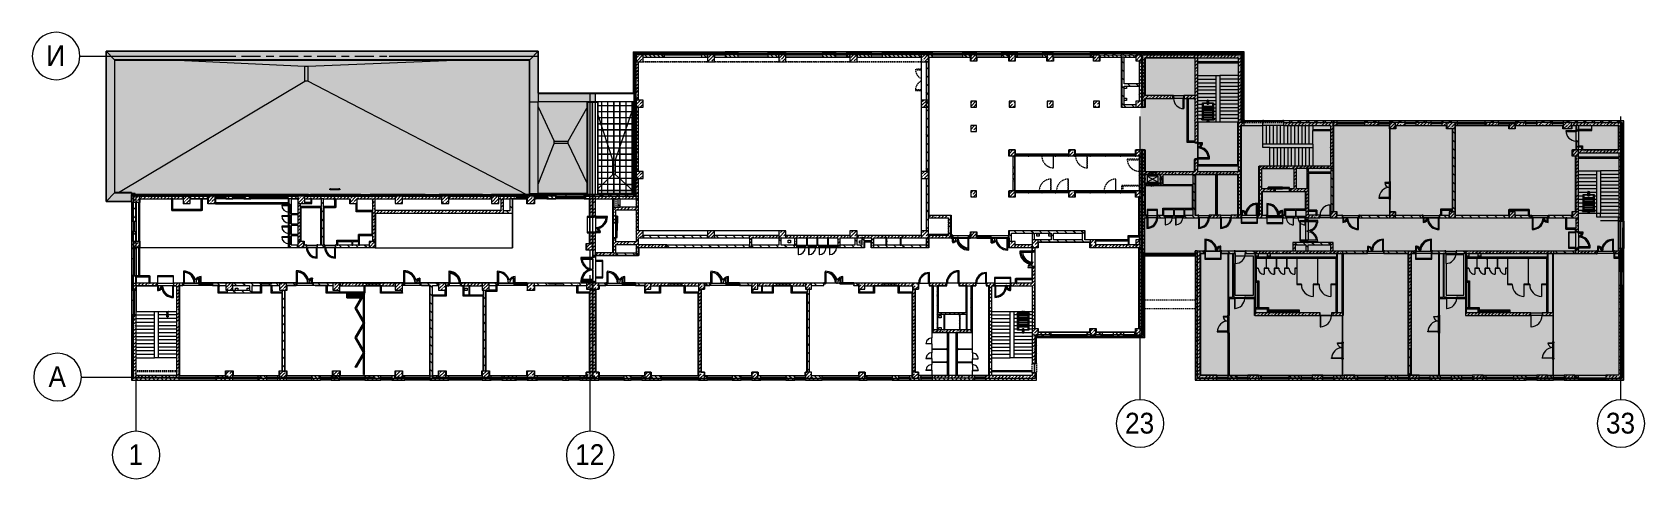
# Model space of a CAD drawing. Header units: millimetres. Extents: x 2623 to 210903, y -8553 to 29000.
# Drawn here: x 75269 to 210903, y -8553 to 29000 of the extents above; entities that cross this region are included whole.
import ezdxf

# ---------------------------------------------------------------- set-up
doc = ezdxf.new("R2010")
doc.units = ezdxf.units.MM
doc.linetypes.add('200_ШТРИХ__ш1_п0_6_', pattern=[160, 100, -60])
doc.linetypes.add('Осевая', pattern=[3175, 635, -476.25, 1587.5, -476.25])
for name, color, linetype, lineweight, true_color in [('A-DETL-2', 7, 'Continuous', 5, 0x737373), ('A-DETL-GENF-7', 7, 'Continuous', 5, 0xaaaaaa), ('A-DETL-GENF-8', 7, 'Continuous', 5, 0xe2e2e2), ('A-DETL-GENF-9', 7, 'Continuous', 5, 0xb7b7b7), ('A-DOOR-3', 7, 'Continuous', 5, 0xb7b7b7), ('A-DOOR-4', 7, 'Continuous', 5, 0xe2e2e2), ('A-DOOR-5', 7, 'Continuous', 5, 0xaaaaaa), ('A-DOOR-7', 7, 'Continuous', 5, 0x737373), ('A-DOOR-FRAM-3', 7, 'Continuous', 5, 0xe2e2e2), ('A-DOOR-FRAM-4', 7, 'Continuous', 5, 0xb7b7b7), ('A-DOOR-FRAM-5', 7, 'Continuous', 5, 0xaaaaaa), ('A-FLOR-2', 7, 'Continuous', 5, 0xb7b7b7), ('A-FLOR-3', 7, 'Continuous', 5, 0xaaaaaa), ('A-GENM-3', 7, 'Continuous', 5, 0x737373), ('A-GENM-4', 7, 'Continuous', 5, 0xe2ddcd), ('A-GLAZ-1', 7, 'Continuous', 5, 0x737373), ('A-GLAZ-CURT-2', 7, 'Continuous', 5, 0x737373), ('A-GLAZ-CWMG-3', 7, 'Continuous', 5, 0x737373), ('A-GLAZ-CWMG-4', 7, 'Continuous', 5, 0x383e42), ('A-WALL-5', 7, 'Continuous', 5, 0x737373), ('A-WALL-6', 7, 'Continuous', 9, 0x737373), ('I-WALL-3', 7, 'Continuous', 9, 0xe7e7e7), ('I-WALL-5', 7, 'Continuous', 5, 0x737373), ('I-WALL-6', 7, 'Continuous', 5, 0x787878), ('M-EQPM-2', 7, 'Continuous', 5, 0x737373), ('S-COLS-2', 7, 'Continuous', 5, 0x737373), ('S-STRS-2', 7, 'Continuous', 5, 0x737373)]:
    doc.layers.add(name, color=color, linetype=linetype, lineweight=lineweight, true_color=true_color)
for name, color, linetype, lineweight in [('A-DETL-3', 7, 'Continuous', 5), ('A-DETL-MBND-1', 7, '200_ШТРИХ__ш1_п0_6_', 9), ('A-DOOR-6', 7, 'Continuous', 5), ('A-GENM-2', 7, 'Continuous', 5), ('A-GLAZ-2', 7, 'Continuous', 5), ('A-GLAZ-CURT-1', 7, 'Continuous', 5), ('A-GLAZ-CWMG-2', 7, 'Continuous', 5), ('A-ROOF-1', 7, 'Continuous', 5), ('A-ROOF-PATT', 7, 'Continuous', 5), ('A-WALL', 7, 'Continuous', 9), ('A-WALL-4', 7, 'Continuous', 5), ('I-WALL-4', 7, 'Continuous', 5), ('S-COLS-1', 7, 'Continuous', 5), ('S-STRS-1', 7, 'Continuous', 5), ('Оси', 7, 'Continuous', 9), ('Оси-1', 7, 'Continuous', 20), ('Оси-2', 7, 'Осевая', 9)]:
    doc.layers.add(name, color=color, linetype=linetype, lineweight=lineweight)
doc.layers.add('A-DETL-GENF-6', color=7, linetype='Continuous', lineweight=9, true_color=0xc0c0c0, transparency=0.4)
doc.styles.add('Arial_1', font='arial.ttf', dxfattribs={"width": 0.9, "height": 1750})
pattern_1 = [(45, (83893.37, 0), (-285.1231, 285.1231), []), (45, (84178.5, 0), (-285.1231, 285.1231), [504.031, -100.806, 16.764, -84.042])]
pattern_2 = [(45, (-84450, -22950), (-285.1231, 285.1231), []), (45, (-84164.88, -22950), (-285.1231, 285.1231), [504.031, -100.806, 16.764, -84.042])]
pattern_3 = [(135, (83893.37, 0), (-176.7767, -176.7767), [])]
pattern_4 = [(135, (83893.37, 0), (-353.5534, -353.5534), [])]
pattern_5 = [(45, (83893.37, 0), (-353.5534, 353.5534), []), (135, (83893.37, 0), (-353.5534, -353.5534), [])]
pattern_6 = [(45, (83893.37, 0), (-176.7767, 176.7767), [])]
pattern_7 = [(135, (1826.41, 164.685), (-14.14214, -14.14214), []), (225, (1826.41, 164.685), (14.14214, -14.14214), [])]
pattern_8 = [(45, (-296.384, 164.685), (-14.1421, 14.1421), []), (135, (-296.384, 164.685), (-14.1421, -14.1421), [])]
pattern_9 = [(135, (83893.37, 0), (-377.1708, -377.1708), [533.4, -88.9, 17.78, -88.9]), (135, (83893.37, 376.94), (-377.1708, -377.1708), []), (50, (83893.37, 0), (637.6445, -55.7866), [66.675, -733.425]), (355, (83893.4, 0), (-123.3494, 668.6992), [53.34, -586.74]), (100.451, (83946.5, -4.65), (514.299, 612.908), [56.665, -623.315]), (46.184, (83893.4, 177.8), (948.7764, -147.1497), [100.012, -1100.137]), (96.636, (83972.4, 165.5), (830.909, 865.997), [84.998, -934.973]), (351.184, (83893.4, 177.8), (830.918, 865.988), [80.01, -880.11]), (21, (83982.27, 133.35), (530.6506, -357.9283), [66.675, -733.425]), (326, (83982.3, 133.35), (216.308, 644.6585), [53.34, -586.74]), (71.451, (84026.5, 103.5), (746.9596, 286.7243), [56.665, -623.315]), (37.5, (83893.37, 0), (10.81053, 295.9426), [16.764, -562.864, 16.764, -578.866, -588.962]), (37.5, (83893.37, 0), (10.81053, 295.9426), [-1175.258, 16.764, -572.198]), (7.5, (83893.37, 0), (233.8692, 350.63175), [16.764, -322.834, 16.764, -549.529, -224.472]), (7.5, (83893.37, 0), (233.8692, 350.63175), [-905.891, 16.764, -207.708]), (327.5, (83695.13, 0), (474.5678, -20.0513), [16.764, -205.486, 16.764, -676.656, -920.115]), (327.5, (83695.13, 0), (474.5678, -20.0513), [-915.67, 16.764, -903.351]), (317.5, (83606.23, 0), (518.4522, 88.9934), [16.764, -272.161, 16.764, -443.738, -653.415]), (317.5, (83606.23, 0), (518.4522, 88.9934), [-749.427, 16.764, -636.651])]
pattern_10 = [(135, (1826.41, 174.685), (-14.14214, -14.14214), []), (225, (1826.41, 174.685), (14.14214, -14.14214), [])]
pattern_11 = [(45, (-296.384, 174.685), (-14.1421, 14.1421), []), (135, (-296.384, 174.685), (-14.1421, -14.1421), [])]
pattern_12 = [(135, (1751.41, 174.685), (-14.14214, -14.14214), []), (225, (1751.41, 174.685), (14.14214, -14.14214), [])]
pattern_13 = [(45, (-371.384, 174.685), (-14.1421, 14.1421), []), (135, (-371.384, 174.685), (-14.1421, -14.1421), [])]
pattern_14 = [(45, (83893.4, 0), (-427.6843, 427.6843), []), (45, (84178.5, 0), (-427.6843, 427.6843), [])]
pattern_15 = [(135, (1776.41, 174.685), (-14.14214, -14.14214), []), (225, (1776.41, 174.685), (14.14214, -14.14214), [])]
pattern_16 = [(45, (-346.384, 174.685), (-14.1421, 14.1421), []), (135, (-346.384, 174.685), (-14.1421, -14.1421), [])]
pattern_17 = [(135, (1576.41, 164.685), (-14.14214, -14.14214), []), (225, (1576.41, 164.685), (14.14214, -14.14214), [])]
pattern_18 = [(45, (-546.384, 164.685), (-14.1421, 14.1421), []), (135, (-546.384, 164.685), (-14.1421, -14.1421), [])]
pattern_19 = [(135, (1951.41, 164.685), (-14.14214, -14.14214), []), (225, (1951.41, 164.685), (14.14214, -14.14214), [])]
pattern_20 = [(45, (-171.384, 164.685), (-14.1421, 14.1421), []), (135, (-171.384, 164.685), (-14.1421, -14.1421), [])]
pattern_21 = [(45, (-84450, -18850), (-285.1231, 285.1231), []), (45, (-84164.88, -18850), (-285.1231, 285.1231), [504.031, -100.806, 16.764, -84.042])]
pattern_22 = [(45, (83893.4, 0), (-530.33, 530.33), []), (135, (83893.4, 0), (-530.33, -530.33), [])]

msp = doc.modelspace()

# ---------------------------------------------------------------- texts
at = {"layer": 'Оси', "char_height": 1750, "attachment_point": 1, "style": 'Arial_1'}
for s, insert, width in [('\\fArial|b0|i0|c204|p34|;\\W.9;И', (76446.7, 27905.2), 1948.101), ('\\fArial|b0|i0|c204|p34|;\\W.9;А', (76634, 905.2), 1803.797), ('23', (167190.3, -3003), 3030.379), ('33', (207640.3, -3003), 3030.379), ('\\fArial|b0|i0|c204|p34|;\\W.9;1', (83365.8, -5649.6), 1515.189), ('12', (120940.3, -5649.6), 3030.379)]:
    msp.add_mtext(s, dxfattribs=dict(at, insert=insert, width=width))

# ---------------------------------------------------------------- blocks, each defined once
blk = doc.blocks.new('BSC_Колонна _Прямоугольная - 600х600-23286269-3_1_3_птичка')
at = {"layer": 'S-COLS-1'}
h = blk.add_hatch(dxfattribs=at)
h.set_pattern_fill('FP_47', color=256, style=0, pattern_type=2)
h.set_pattern_definition([(45, (-29509.74, -7600), (-285.123, 285.123), []), (45, (-29224.6, -7600), (-285.123, 285.123), [504.031, -100.806, 16.764, -84.042])])
h.paths.add_polyline_path([(-300, -300), (300, -300), (300, 300), (-300, 300), (-300, 150)])
for p, q in [((300, 300), (-300, 300)), ((-300, 300), (-300, -300)), ((300, -300), (300, 300)), ((-300, -300), (300, -300))]:
    blk.add_line(p, q, dxfattribs=at)
blk = doc.blocks.new('BSC_Колонна _Прямоугольная - 500х500-23286270-3_1_3_птичка')
at = {"layer": 'S-COLS-1'}
h = blk.add_hatch(dxfattribs=at)
h.set_pattern_fill('FP_48', color=256, style=0, pattern_type=2)
h.set_pattern_definition([(45, (-38790, -7650), (-285.123, 285.123), []), (45, (-38504.88, -7650), (-285.123, 285.123), [504.031, -100.806, 16.764, -84.042])])
h.paths.add_polyline_path([(-250, -250), (250, -250), (250, 250), (-250, 250), (-250, 100)])
for p, q in [((250, 250), (-250, 250)), ((-250, 250), (-250, -250)), ((250, -250), (250, 250)), ((-250, -250), (250, -250))]:
    blk.add_line(p, q, dxfattribs=at)
blk = doc.blocks.new('BSC_Колонна _Прямоугольная - 500х500-V41-3_1_3_птичка')
at = {"layer": 'S-COLS-1'}
h = blk.add_hatch(dxfattribs=at)
h.set_pattern_fill('FP_49', color=256, style=0, pattern_type=2)
h.set_pattern_definition([(45, (-43160, -7650), (-285.123, 285.123), []), (45, (-42874.88, -7650), (-285.123, 285.123), [504.031, -100.806, 16.764, -84.042])])
h.paths.add_polyline_path([(-250, -250), (250, -250), (250, 250), (-250, 250)])
for p, q in [((250, 250), (-250, 250)), ((-250, 250), (-250, -250)), ((250, -250), (250, 250)), ((-250, -250), (250, -250))]:
    blk.add_line(p, q, dxfattribs=at)
blk = doc.blocks.new('BSC_Колонна _Прямоугольная - 500х500-V42-3_1_3_птичка')
at = {"layer": 'S-COLS-1'}
h = blk.add_hatch(dxfattribs=at)
h.set_pattern_fill('FP_50', color=256, style=0, pattern_type=2)
h.set_pattern_definition([(45, (-47660, -7650), (-285.123, 285.123), []), (45, (-47374.88, -7650), (-285.123, 285.123), [504.031, -100.806, 16.764, -84.042])])
h.paths.add_polyline_path([(-113, -250), (250, -250), (250, 250), (-250, 250), (-250, -250)])
for p, q in [((250, 250), (-250, 250)), ((-250, 250), (-250, -250)), ((250, -250), (250, 250)), ((-250, -250), (250, -250))]:
    blk.add_line(p, q, dxfattribs=at)
blk = doc.blocks.new('BSC_Колонна _Прямоугольная - 500х500-V43-3_1_3_птичка')
at = {"layer": 'S-COLS-1'}
h = blk.add_hatch(dxfattribs=at)
h.set_pattern_fill('FP_51', color=256, style=0, pattern_type=2)
h.set_pattern_definition([(45, (-52160, -7650), (-285.123, 285.123), []), (45, (-51874.88, -7650), (-285.123, 285.123), [504.031, -100.806, 16.764, -84.042])])
h.paths.add_polyline_path([(-250, -250), (250, -250), (250, 250), (-250, 250)])
for p, q in [((250, 250), (-250, 250)), ((-250, 250), (-250, -250)), ((250, -250), (250, 250)), ((-250, -250), (250, -250))]:
    blk.add_line(p, q, dxfattribs=at)
blk = doc.blocks.new('BSC_Колонна _Прямоугольная - 500х500-V44-3_1_3_птичка')
at = {"layer": 'S-COLS-1'}
h = blk.add_hatch(dxfattribs=at)
h.set_pattern_fill('FP_52', color=256, style=0, pattern_type=2)
h.set_pattern_definition([(45, (-61160, -7650), (-285.1231, 285.1231), []), (45, (-60874.88, -7650), (-285.123, 285.123), [504.031, -100.806, 16.764, -84.042])])
h.paths.add_polyline_path([(-250, -250), (250, -250), (250, 250), (-250, 250)])
for p, q in [((250, 250), (-250, 250)), ((-250, 250), (-250, -250)), ((250, -250), (250, 250)), ((-250, -250), (250, -250))]:
    blk.add_line(p, q, dxfattribs=at)
blk = doc.blocks.new('BSC_Колонна _Прямоугольная - 600х600-V45-3_1_3_птичка')
at = {"layer": 'S-COLS-1'}
h = blk.add_hatch(dxfattribs=at)
h.set_pattern_fill('FP_53', color=256, style=0, pattern_type=2)
h.set_pattern_definition([(45, (-25860, -200), (-285.123, 285.123), []), (45, (-25574.88, -200), (-285.123, 285.123), [504.031, -100.806, 16.764, -84.042])])
h.paths.add_polyline_path([(-300, -300), (300, -300), (300, 300), (-300, 300)])
for p, q in [((300, 300), (-300, 300)), ((-300, 300), (-300, -300)), ((300, -300), (300, 300)), ((-300, -300), (300, -300))]:
    blk.add_line(p, q, dxfattribs=at)
blk = doc.blocks.new('BSC_Колонна _Прямоугольная - 600х600-V46-3_1_3_птичка')
at = {"layer": 'S-COLS-1'}
h = blk.add_hatch(dxfattribs=at)
h.set_pattern_fill('FP_54', color=256, style=0, pattern_type=2)
h.set_pattern_definition([(45, (-29509.74, -200), (-285.123, 285.123), []), (45, (-29224.6, -200), (-285.123, 285.123), [504.031, -100.806, 16.764, -84.042])])
h.paths.add_polyline_path([(-300, -300), (300, -300), (300, 300), (-300, 300), (-300, 30)])
for p, q in [((300, 300), (-300, 300)), ((-300, 300), (-300, -300)), ((300, -300), (300, 300)), ((-300, -300), (300, -300))]:
    blk.add_line(p, q, dxfattribs=at)
blk = doc.blocks.new('BSC_Колонна _Прямоугольная - 500х500-V47-3_1_3_птичка')
at = {"layer": 'S-COLS-1'}
h = blk.add_hatch(dxfattribs=at)
h.set_pattern_fill('FP_55', color=256, style=0, pattern_type=2)
h.set_pattern_definition([(45, (-38790, -150), (-285.123, 285.123), []), (45, (-38504.88, -150), (-285.123, 285.123), [504.031, -100.806, 16.764, -84.042])])
h.paths.add_polyline_path([(-250, -250), (250, -250), (250, 250), (-250, 250), (-250, 80)])
for p, q in [((250, 250), (-250, 250)), ((-250, 250), (-250, -250)), ((250, -250), (250, 250)), ((-250, -250), (250, -250))]:
    blk.add_line(p, q, dxfattribs=at)
blk = doc.blocks.new('BSC_Колонна _Прямоугольная - 500х500-V48-3_1_3_птичка')
at = {"layer": 'S-COLS-1'}
h = blk.add_hatch(dxfattribs=at)
h.set_pattern_fill('FP_56', color=256, style=0, pattern_type=2)
h.set_pattern_definition([(45, (-43160, -150), (-285.123, 285.123), []), (45, (-42874.88, -150), (-285.123, 285.123), [504.031, -100.806, 16.764, -84.042])])
h.paths.add_polyline_path([(-250, -250), (250, -250), (250, 250), (-250, 250)])
for p, q in [((250, 250), (-250, 250)), ((-250, 250), (-250, -250)), ((250, -250), (250, 250)), ((-250, -250), (250, -250))]:
    blk.add_line(p, q, dxfattribs=at)
blk = doc.blocks.new('BSC_Колонна _Прямоугольная - 500х500-V49-3_1_3_птичка')
at = {"layer": 'S-COLS-1'}
h = blk.add_hatch(dxfattribs=at)
h.set_pattern_fill('FP_57', color=256, style=0, pattern_type=2)
h.set_pattern_definition([(45, (-47660, -150), (-285.123, 285.123), []), (45, (-47374.88, -150), (-285.123, 285.123), [504.031, -100.806, 16.764, -84.042])])
h.paths.add_polyline_path([(-250, -250), (250, -250), (250, 250), (-250, 250)])
for p, q in [((250, 250), (-250, 250)), ((-250, 250), (-250, -250)), ((250, -250), (250, 250)), ((-250, -250), (250, -250))]:
    blk.add_line(p, q, dxfattribs=at)
blk = doc.blocks.new('BSC_Колонна _Прямоугольная - 500х500-V50-3_1_3_птичка')
at = {"layer": 'S-COLS-1'}
h = blk.add_hatch(dxfattribs=at)
h.set_pattern_fill('FP_58', color=256, style=0, pattern_type=2)
h.set_pattern_definition([(45, (-52160, -150), (-285.123, 285.123), []), (45, (-51874.88, -150), (-285.123, 285.123), [504.031, -100.806, 16.764, -84.042])])
h.paths.add_polyline_path([(-250, -250), (250, -250), (250, 250), (-250, 250)])
for p, q in [((250, 250), (-250, 250)), ((-250, 250), (-250, -250)), ((250, -250), (250, 250)), ((-250, -250), (250, -250))]:
    blk.add_line(p, q, dxfattribs=at)
blk = doc.blocks.new('BSC_Колонна _Прямоугольная - 500х500-V51-3_1_3_птичка')
at = {"layer": 'S-COLS-1'}
h = blk.add_hatch(dxfattribs=at)
h.set_pattern_fill('FP_59', color=256, style=0, pattern_type=2)
h.set_pattern_definition([(45, (-61160, -150), (-285.123, 285.123), []), (45, (-60874.88, -150), (-285.123, 285.123), [504.031, -100.806, 16.764, -84.042])])
h.paths.add_polyline_path([(-250, -250), (250, -250), (250, 250), (-250, 250)])
for p, q in [((250, 250), (-250, 250)), ((-250, 250), (-250, -250)), ((250, -250), (250, 250)), ((-250, -250), (250, -250))]:
    blk.add_line(p, q, dxfattribs=at)
blk = doc.blocks.new('BSC_Колонна _Прямоугольная - 500х500-V52-3_1_3_птичка')
at = {"layer": 'S-COLS-1'}
h = blk.add_hatch(dxfattribs=at)
h.set_pattern_fill('FP_60', color=256, style=0, pattern_type=2)
h.set_pattern_definition([(45, (-65660, -150), (-285.1231, 285.1231), []), (45, (-65374.88, -150), (-285.1231, 285.1231), [504.031, -100.806, 16.764, -84.042])])
h.paths.add_polyline_path([(-250, -250), (250, -250), (250, 250), (-250, 250)])
for p, q in [((250, 250), (-250, 250)), ((-250, 250), (-250, -250)), ((250, -250), (250, 250)), ((-250, -250), (250, -250))]:
    blk.add_line(p, q, dxfattribs=at)
blk = doc.blocks.new('BSC_Колонна _Прямоугольная - 500х500-V53-3_1_3_птичка')
at = {"layer": 'S-COLS-1'}
h = blk.add_hatch(dxfattribs=at)
h.set_pattern_fill('FP_61', color=256, style=0, pattern_type=2)
h.set_pattern_definition([(45, (-75730, -3800), (-285.1231, 285.1231), []), (45, (-75444.88, -3800), (-285.1231, 285.1231), [504.031, -100.806, 16.764, -84.042])])
h.paths.add_polyline_path([(-250, -250), (250, -250), (250, 250), (-250, 250), (-250, -99)])
for p, q in [((250, 250), (-250, 250)), ((-250, 250), (-250, -250)), ((250, -250), (250, 250)), ((-250, -250), (250, -250))]:
    blk.add_line(p, q, dxfattribs=at)
blk = doc.blocks.new('BSC_Колонна _Прямоугольная - 500х500-V54-3_1_3_птичка')
at = {"layer": 'S-COLS-1'}
h = blk.add_hatch(dxfattribs=at)
h.set_pattern_fill('FP_62', color=256, style=0, pattern_type=2)
h.set_pattern_definition([(45, (-80600, -3800), (-285.1231, 285.1231), []), (45, (-80314.88, -3800), (-285.1231, 285.1231), [504.031, -100.806, 16.764, -84.042])])
h.paths.add_polyline_path([(-250, -250), (250, -250), (250, 250), (-250, 250)])
for p, q in [((250, 250), (-250, 250)), ((-250, 250), (-250, -250)), ((250, -250), (250, 250)), ((-250, -250), (250, -250))]:
    blk.add_line(p, q, dxfattribs=at)
blk = doc.blocks.new('BSC_Колонна _Прямоугольная - 500х500-V55-3_1_3_птичка')
at = {"layer": 'S-COLS-1'}
h = blk.add_hatch(dxfattribs=at)
h.set_pattern_fill('FP_63', color=256, style=0, pattern_type=2)
h.set_pattern_definition([(45, (-65660, -7650), (-285.1231, 285.1231), []), (45, (-65374.88, -7650), (-285.1231, 285.1231), [504.031, -100.806, 16.764, -84.042])])
h.paths.add_polyline_path([(-250, -250), (250, -250), (250, 22), (220, 22), (220, 30), (250, 30), (250, 250), (-250, 250), (-250, 30)])
for p, q in [((220, 250), (-250, 250)), ((-250, 250), (-250, -250)), ((250, -250), (250, 22)), ((-250, -250), (250, -250))]:
    blk.add_line(p, q, dxfattribs=at)
blk = doc.blocks.new('BSC_Колонна _Прямоугольная - 600х600-23205240-3_1_3_птичка')
at = {"layer": 'S-COLS-1'}
h = blk.add_hatch(dxfattribs=at)
h.set_pattern_fill('FP_64', color=256, style=0, pattern_type=2)
h.set_pattern_definition([(45, (-66460, -12000), (-285.1231, 285.1231), []), (45, (-66174.88, -12000), (-285.1231, 285.1231), [504.031, -100.806, 16.764, -84.042])])
h.paths.add_polyline_path([(-300, -300), (300, -300), (300, 300), (-300, 300)])
for p, q in [((300, 300), (-300, 300)), ((-300, 300), (-300, -300)), ((300, -300), (300, 300)), ((-300, -300), (300, -300))]:
    blk.add_line(p, q, dxfattribs=at)
blk = doc.blocks.new('BSC_Колонна _Прямоугольная - 600х600-V56-3_1_3_птичка')
at = {"layer": 'S-COLS-1'}
h = blk.add_hatch(dxfattribs=at)
h.set_pattern_fill('FP_65', color=256, style=0, pattern_type=2)
h.set_pattern_definition([(45, (-14010, -14900), (-285.123, 285.123), []), (45, (-13724.88, -14900), (-285.123, 285.123), [504.031, -100.806, 16.764, -84.042])])
h.paths.add_polyline_path([(-22, -300), (300, -300), (300, 300), (-300, 300), (-300, -300)])
for p, q in [((300, 300), (-300, 300)), ((-300, 300), (-300, -300)), ((300, -300), (300, 300)), ((-300, -300), (300, -300))]:
    blk.add_line(p, q, dxfattribs=at)
blk = doc.blocks.new('BSC_Колонна _Прямоугольная - 600х600-V57-3_1_3_птичка')
at = {"layer": 'S-COLS-1'}
h = blk.add_hatch(dxfattribs=at)
h.set_pattern_fill('FP_66', color=256, style=0, pattern_type=2)
h.set_pattern_definition([(45, (-25860, -7600), (-285.123, 285.123), []), (45, (-25574.88, -7600), (-285.123, 285.123), [504.031, -100.806, 16.764, -84.042])])
h.paths.add_polyline_path([(-300, -300), (300, -300), (300, 300), (-300, 300), (-300, 150)])
for p, q in [((300, 300), (-300, 300)), ((-300, 300), (-300, -300)), ((300, -300), (300, 300)), ((-300, -300), (300, -300))]:
    blk.add_line(p, q, dxfattribs=at)
blk = doc.blocks.new('BSC_Колонна _Прямоугольная - 600х600-V58-3_1_3_птичка')
at = {"layer": 'S-COLS-1'}
h = blk.add_hatch(dxfattribs=at)
h.set_pattern_fill('FP_67', color=256, style=0, pattern_type=2)
h.set_pattern_definition([(45, (-26110, -14900), (-285.123, 285.123), []), (45, (-25824.88, -14900), (-285.123, 285.123), [504.031, -100.806, 16.764, -84.042])])
h.paths.add_polyline_path([(-300, -300), (300, -300), (300, 300), (-300, 300), (-300, -208)])
for p, q in [((300, 300), (-300, 300)), ((-300, 300), (-300, -300)), ((300, -300), (300, 300)), ((-300, -300), (300, -300))]:
    blk.add_line(p, q, dxfattribs=at)
blk = doc.blocks.new('BSC_Колонна _Прямоугольная - 600х600-V59-3_1_3_птичка')
at = {"layer": 'S-COLS-1'}
h = blk.add_hatch(dxfattribs=at)
h.set_pattern_fill('FP_68', color=256, style=0, pattern_type=2)
h.set_pattern_definition([(45, (-66460, -17000), (-285.1231, 285.1231), []), (45, (-66174.88, -17000), (-285.1231, 285.1231), [504.031, -100.806, 16.764, -84.042])])
h.paths.add_polyline_path([(-300, -300), (300, -300), (300, 300), (-300, 300)])
for p, q in [((300, 300), (-300, 300)), ((-300, 300), (-300, -300)), ((300, -300), (300, 300)), ((-300, -300), (300, -300))]:
    blk.add_line(p, q, dxfattribs=at)
blk = doc.blocks.new('BSC_Колонна _Прямоугольная - 500х500-23287078-3_1_3_птичка')
at = {"layer": 'S-COLS-1'}
h = blk.add_hatch(dxfattribs=at)
h.set_pattern_fill('FP_70', color=256, style=0, pattern_type=2)
h.set_pattern_definition(pattern_2)
h.paths.add_polyline_path([(-250, -250), (120, -250), (120, 250), (-250, 250), (-250, -160)])
h = blk.add_hatch(dxfattribs=at)
h.set_pattern_fill('FP_70', color=256, style=0, pattern_type=2)
h.set_pattern_definition(pattern_2)
h.paths.add_polyline_path([(250, -250), (250, 250), (120, 250), (120, -250)])
for p, q in [((120, 250), (-250, 250)), ((-250, 250), (-250, -250)), ((-250, -250), (120, -250))]:
    blk.add_line(p, q, dxfattribs=at)
at = {"layer": 'S-COLS-2'}
for p, q in [((250, 250), (120, 250)), ((250, -250), (250, 250)), ((120, -250), (250, -250))]:
    blk.add_line(p, q, dxfattribs=at)
blk = doc.blocks.new('110_Дверь_СКБ_2Ст - Д-1_л_Лестничная клетка EIS60 2-32142534-3_1_3_птичка')
at = {"layer": 'A-DOOR-4'}
h = blk.add_hatch(color=256, dxfattribs=at)
h.paths.add_polyline_path([(652, 30), (712, 30), (712, 110), (662, 110), (662, 60), (652, 60)])
h.paths.add_polyline_path([(-688, 30), (-628, 30), (-628, 60), (-638, 60), (-638, 110), (-688, 110)])
for points in [[(-588, 110), (-588, 510), (-638, 510), (-638, 110)], [(612, 110), (662, 110), (662, 1010), (612, 1010), (612, 603)], [(712, -110), (712, 30), (698, 25), (698, -110)]]:
    blk.add_hatch(color=256, dxfattribs=at).paths.add_polyline_path(points)
at = {"layer": 'A-DOOR-FRAM-3'}
for points in [[(-672, 110), (-672, 118), (-742, 118), (-742, 110)], [(-672, -110), (-672, 30), (-688, 25), (-688, -110)], [(768, 110), (768, 118), (698, 118), (698, 110)], [(-672, -118), (-672, -110), (-742, -110), (-742, -118)], [(768, -118), (768, -110), (698, -110), (698, -118)]]:
    blk.add_hatch(color=256, dxfattribs=at).paths.add_polyline_path(points)
at = {"layer": 'A-DOOR-3'}
for p, q in [((-638, 510), (-638, 110)), ((-588, 510), (-638, 510)), ((-638, 110), (-588, 110)), ((-588, 110), (-588, 510)), ((662, 1010), (612, 1010)), ((612, 1010), (612, 110)), ((612, 110), (662, 110)), ((662, 110), (662, 1010))]:
    blk.add_line(p, q, dxfattribs=at)
for centre, radius, start, end in [((-638, 110), 400, 360, 90), ((662, 110), 900, 90, 180)]:
    blk.add_arc(centre, radius, start, end, dxfattribs=at)
at = {"layer": 'A-DOOR-FRAM-4'}
for p, q in [((-672, 118), (-742, 118)), ((-742, 118), (-742, 110)), ((-742, 110), (-672, 110)), ((-638, 110), (-688, 110)), ((-688, 110), (-688, 30)), ((-688, 30), (-628, 30)), ((-672, 30), (-688, 30)), ((-688, 30), (-688, -110)), ((-672, 110), (-672, 118)), ((-672, -110), (-672, 30)), ((-638, 60), (-638, 110)), ((-628, 60), (-638, 60)), ((-628, 30), (-628, 60)), ((662, 60), (652, 60)), ((652, 60), (652, 30)), ((652, 30), (712, 30)), ((662, 110), (662, 60)), ((712, 110), (662, 110)), ((768, 118), (698, 118)), ((698, 118), (698, 110)), ((698, 110), (768, 110)), ((712, 30), (698, 30)), ((698, 30), (698, -110)), ((712, 30), (712, 110)), ((712, -110), (712, 30)), ((768, 110), (768, 118)), ((-672, -110), (-742, -110)), ((-742, -110), (-742, -118)), ((-742, -118), (-672, -118)), ((-688, -110), (-672, -110)), ((-672, -118), (-672, -110)), ((698, -110), (712, -110)), ((768, -110), (698, -110)), ((698, -110), (698, -118)), ((698, -118), (768, -118)), ((768, -118), (768, -110))]:
    blk.add_line(p, q, dxfattribs=at)
blk = doc.blocks.new('110_Дверь_СКБ_1Ст_Внутренняя1 - Д-8 950x2100h_охрана-V60-3_1_3_птичка')
at = {"layer": 'A-DOOR-4'}
h = blk.add_hatch(color=256, dxfattribs=at)
h.paths.add_polyline_path([(437.5, 100), (437.5, 60), (427.5, 60), (427.5, 20), (462.5, 20), (462.5, 100)])
h.paths.add_polyline_path([(-412.5, 100), (-437.5, 100), (-437.5, 20), (-402.5, 20), (-402.5, 60), (-412.5, 60)])
at = {"layer": 'A-DOOR-5'}
h = blk.add_hatch(dxfattribs=at)
h.set_pattern_fill('FP_9', color=256, style=0, pattern_type=2)
h.set_pattern_definition(pattern_7)
h.paths.add_polyline_path([(487.5, 100), (462.5, 100), (462.5, -100), (487.5, -100), (487.5, -34.8)])
at = {"layer": 'A-DOOR-FRAM-3'}
for points in [[(-492.5, 108), (-492.5, 100), (-422.5, 100), (-422.5, 108)], [(-422.5, 20), (-437.5, 20), (-437.5, -100), (-422.5, -100), (-422.5, -34.8)], [(397.5, 950), (397.5, 100), (437.5, 100), (437.5, 950)], [(517.5, 108), (447.5, 108), (447.5, 100), (517.5, 100)], [(462.5, 20), (447.5, 20), (447.5, -100), (462.5, -100), (462.5, -34.8)], [(-492.5, -100), (-492.5, -108), (-422.5, -108), (-422.5, -100)], [(447.5, -100), (447.5, -108), (517.5, -108), (517.5, -100)]]:
    blk.add_hatch(color=256, dxfattribs=at).paths.add_polyline_path(points)
at = {"layer": 'A-DOOR-FRAM-5'}
h = blk.add_hatch(dxfattribs=at)
h.set_pattern_fill('FP_10', color=256, style=0, pattern_type=2)
h.set_pattern_definition(pattern_8)
h.paths.add_polyline_path([(-437.5, 100), (-462.5, 100), (-462.5, -100), (-437.5, -100), (-437.5, -34.8)])
at = {"layer": 'A-DOOR-3'}
for p, q in [((437.5, 950), (397.5, 950)), ((397.5, 950), (397.5, 100)), ((397.5, 100), (437.5, 100)), ((437.5, 100), (437.5, 950))]:
    blk.add_line(p, q, dxfattribs=at)
blk.add_arc((437.5, 100), 850, 90, 180, dxfattribs=at)
at = {"layer": 'A-DOOR-FRAM-4'}
for p, q in [((-422.5, 108), (-492.5, 108)), ((-492.5, 108), (-492.5, 100)), ((-492.5, 100), (-422.5, 100)), ((-437.5, 100), (-462.5, 100)), ((-462.5, 100), (-462.5, -100)), ((-412.5, 100), (-437.5, 100)), ((-437.5, 100), (-437.5, 20)), ((-437.5, -100), (-437.5, 100)), ((-422.5, 100), (-437.5, 100)), ((-437.5, 100), (-437.5, 99)), ((-437.5, 99), (-422.5, 99)), ((-437.5, 20), (-402.5, 20)), ((-422.5, 20), (-437.5, 20)), ((-437.5, 20), (-437.5, -100)), ((-422.5, 100), (-422.5, 108)), ((-422.5, 99), (-422.5, 100)), ((-422.5, -100), (-422.5, 20)), ((-412.5, 60), (-412.5, 100)), ((-402.5, 60), (-412.5, 60)), ((-402.5, 20), (-402.5, 60)), ((437.5, 60), (427.5, 60)), ((427.5, 60), (427.5, 20)), ((427.5, 20), (462.5, 20)), ((437.5, 100), (437.5, 60)), ((462.5, 100), (437.5, 100)), ((517.5, 108), (447.5, 108)), ((447.5, 108), (447.5, 100)), ((462.5, 100), (447.5, 100)), ((447.5, 100), (447.5, 99)), ((447.5, 100), (517.5, 100)), ((447.5, 99), (462.5, 99)), ((462.5, 20), (447.5, 20)), ((447.5, 20), (447.5, -100)), ((462.5, 20), (462.5, 100)), ((487.5, 100), (462.5, 100)), ((462.5, 100), (462.5, -100)), ((462.5, 99), (462.5, 100)), ((462.5, -100), (462.5, 20)), ((487.5, -100), (487.5, 100)), ((517.5, 100), (517.5, 108)), ((-422.5, -100), (-492.5, -100)), ((-492.5, -100), (-492.5, -108)), ((-492.5, -108), (-422.5, -108)), ((-462.5, -100), (-437.5, -100)), ((-437.5, -100), (-422.5, -100)), ((-422.5, -108), (-422.5, -100)), ((447.5, -100), (462.5, -100)), ((517.5, -100), (447.5, -100)), ((447.5, -100), (447.5, -108)), ((447.5, -108), (517.5, -108)), ((462.5, -100), (487.5, -100)), ((517.5, -108), (517.5, -100))]:
    blk.add_line(p, q, dxfattribs=at)
blk = doc.blocks.new('парапет1 - парапет-18629556-3_1_3_птичка')
at = {"layer": 'A-GENM-2'}
for p, q in [((-2411, 27400), (33928, 27400)), ((-2411, 14773), (-2411, 27400)), ((-268, 14773), (-2411, 14773))]:
    blk.add_line(p, q, dxfattribs=at)
at = {"layer": 'A-GENM-3'}
for p, q in [((-2409, 27398), (-1702, 26691)), ((33926, 27398), (33219, 26691)), ((33928, 27398), (33928, 23147)), ((33219, 26691), (-1702, 26691)), ((-1702, 26691), (-1666, 26655)), ((-1702, 26691), (-1702, 15482)), ((-1665, 26654), (33182, 26654)), ((-1665, 15519), (-1665, 26654)), ((33182, 26654), (33182, 23147)), ((33219, 26691), (33183, 26655)), ((33219, 23147), (33219, 26691)), ((33928, 23147), (33920, 23147)), ((-2409, 14775), (-1702, 15482)), ((-1702, 15482), (-1666, 15518)), ((-1702, 15482), (-268, 15482)), ((-268, 15519), (-1665, 15519)), ((-268, 15519), (-268, 15518)), ((-268, 15518), (-268, 15482)), ((-268, 15482), (-268, 14775))]:
    blk.add_line(p, q, dxfattribs=at)
for points in [[(-1666, 26655), (-1665, 26654), (-1665, 26654), (-1665, 26654), (-1665, 26654)], [(33183, 26655), (33182, 26654), (33182, 26654), (33182, 26654), (33182, 26654)], [(-1666, 15518), (-1665, 15519), (-1665, 15519), (-1665, 15519), (-1665, 15519)]]:
    blk.add_open_spline(points, degree=3, dxfattribs=at)
blk = doc.blocks.new('120_Окно_СКБ_1Ст - 120_Окно_СКБ_1Ст 1200х2500_h_ с форточкой 3-24161067-3_1_3_птичка')
at = {"layer": 'A-GLAZ-1'}
for p, q in [((-600, -127), (-600, -57)), ((-600, -57), (-530, -57)), ((600, -57), (-600, -57)), ((-530, -127), (-600, -127)), ((-600, -127), (-550, -127)), ((-530, -127), (-550, -127)), ((-550, -127), (-550, -137)), ((-550, -137), (550, -137)), ((550, -137), (-550, -137)), ((-530, -57), (-530, -127)), ((530, -87), (-530, -87)), ((-530, -87), (-530, -127)), ((-480, -137), (-480, -87)), ((-480, -107), (480, -107)), ((480, -117), (-480, -117)), ((480, -137), (480, -87)), ((530, -127), (530, -57)), ((530, -57), (600, -57)), ((530, -127), (530, -87)), ((600, -127), (530, -127)), ((550, -127), (530, -127)), ((550, -127), (600, -127)), ((550, -137), (550, -127)), ((600, -57), (600, -127))]:
    blk.add_line(p, q, dxfattribs=at)
blk = doc.blocks.new('120_Окно_СКБ_1Ст - 120_Окно_СКБ_1Ст 900х2500_h_ с форточкой-22877787-3_1_3_птичка')
at = {"layer": 'A-GLAZ-1'}
for p, q in [((-450, -127), (-450, -57)), ((-450, -57), (-380, -57)), ((450, -57), (-450, -57)), ((-380, -127), (-450, -127)), ((-450, -127), (-400, -127)), ((-380, -127), (-400, -127)), ((-400, -127), (-400, -137)), ((-400, -137), (400, -137)), ((400, -137), (-400, -137)), ((-380, -57), (-380, -127)), ((380, -87), (-380, -87)), ((-380, -87), (-380, -127)), ((-330, -137), (-330, -87)), ((-330, -107), (330, -107)), ((330, -117), (-330, -117)), ((330, -137), (330, -87)), ((380, -127), (380, -57)), ((380, -57), (450, -57)), ((380, -127), (380, -87)), ((450, -127), (380, -127)), ((400, -127), (380, -127)), ((400, -137), (400, -127)), ((450, -57), (450, -127))]:
    blk.add_line(p, q, dxfattribs=at)
blk = doc.blocks.new('120_Окно_СКБ_1Ст - 120_Окно_СКБ_1Ст 900х2500_h_ с форточкой-22876038-3_1_3_птичка')
at = {"layer": 'A-GLAZ-1'}
for p, q in [((-450, -127), (-450, -57)), ((-450, -57), (-380, -57)), ((450, -57), (-450, -57)), ((-380, -127), (-450, -127)), ((-450, -127), (-400, -127)), ((-380, -127), (-400, -127)), ((-400, -127), (-400, -137)), ((-400, -137), (400, -137)), ((400, -137), (-400, -137)), ((-380, -57), (-380, -127)), ((380, -87), (-380, -87)), ((-380, -87), (-380, -127)), ((-330, -137), (-330, -87)), ((-330, -107), (330, -107)), ((330, -117), (-330, -117)), ((330, -137), (330, -87)), ((380, -127), (380, -57)), ((380, -57), (450, -57)), ((380, -127), (380, -87)), ((450, -127), (380, -127)), ((400, -127), (380, -127)), ((400, -127), (450, -127)), ((400, -137), (400, -127)), ((450, -57), (450, -127))]:
    blk.add_line(p, q, dxfattribs=at)
blk = doc.blocks.new('120_Окно_СКБ_2Ст - 120_Окно_СКБ_2Ст 3100х2500 _мал_ створка слева-2_-22446420-3_1_3_птичка')
at = {"layer": 'A-GLAZ-2'}
for p, q in [((-1550, -127), (-1550, -57)), ((-1550, -57), (-1480, -57)), ((1550, -57), (-1550, -57)), ((-1480, -127), (-1550, -127)), ((-1550, -127), (-1500, -127)), ((-1480, -127), (-1500, -127)), ((-1500, -127), (-1500, -137)), ((-1500, -137), (-700, -137)), ((-700, -137), (-1500, -137)), ((-1480, -57), (-1480, -127)), ((-720, -87), (-1480, -87)), ((-1480, -87), (-1480, -127)), ((-1430, -137), (-1430, -87)), ((-1430, -107), (-770, -107)), ((-770, -117), (-1430, -117)), ((-770, -137), (-770, -87)), ((-720, -127), (-720, -57)), ((-720, -57), (-650, -57)), ((-720, -127), (-720, -87)), ((-650, -127), (-720, -127)), ((-700, -127), (-720, -127)), ((-700, -127), (-670, -127)), ((-700, -137), (-700, -127)), ((-650, -127), (-670, -127)), ((-670, -127), (-670, -137)), ((-670, -137), (1500, -137)), ((1500, -137), (-670, -137)), ((-650, -57), (-650, -127)), ((1480, -87), (-650, -87)), ((-650, -87), (-650, -127)), ((-600, -137), (-600, -87)), ((-600, -107), (1430, -107)), ((1430, -117), (-600, -117)), ((1430, -137), (1430, -87)), ((1480, -127), (1480, -57)), ((1480, -57), (1550, -57)), ((1480, -127), (1480, -87)), ((1550, -127), (1480, -127)), ((1500, -127), (1480, -127)), ((1500, -127), (1550, -127)), ((1500, -137), (1500, -127)), ((1550, -57), (1550, -127))]:
    blk.add_line(p, q, dxfattribs=at)
blk = doc.blocks.new('120_Окно_СКБ_2Ст - 120_Окно_СКБ_2Ст 2100х2500 _мал створка СЛЕВА_-22446485-3_1_3_птичка')
at = {"layer": 'A-GLAZ-2'}
for p, q in [((-1050, -127), (-1050, -57)), ((-1050, -57), (-980, -57)), ((1050, -57), (-1050, -57)), ((-980, -127), (-1050, -127)), ((-1050, -127), (-1000, -127)), ((-980, -127), (-1000, -127)), ((-1000, -127), (-1000, -137)), ((-1000, -137), (-200, -137)), ((-200, -137), (-1000, -137)), ((-980, -57), (-980, -127)), ((-220, -87), (-980, -87)), ((-980, -87), (-980, -127)), ((-930, -137), (-930, -87)), ((-930, -107), (-270, -107)), ((-270, -117), (-930, -117)), ((-270, -137), (-270, -87)), ((-220, -127), (-220, -57)), ((-220, -57), (-150, -57)), ((-220, -127), (-220, -87)), ((-150, -127), (-220, -127)), ((-200, -127), (-220, -127)), ((-200, -127), (-170, -127)), ((-200, -137), (-200, -127)), ((-150, -127), (-170, -127)), ((-170, -127), (-170, -137)), ((-170, -137), (1000, -137)), ((1000, -137), (-170, -137)), ((-150, -57), (-150, -127)), ((980, -87), (-150, -87)), ((-150, -87), (-150, -127)), ((-100, -137), (-100, -87)), ((-100, -107), (930, -107)), ((930, -117), (-100, -117)), ((930, -137), (930, -87)), ((980, -127), (980, -57)), ((980, -57), (1050, -57)), ((980, -127), (980, -87)), ((1050, -127), (980, -127)), ((1000, -127), (980, -127)), ((1000, -127), (1050, -127)), ((1000, -137), (1000, -127)), ((1050, -57), (1050, -127))]:
    blk.add_line(p, q, dxfattribs=at)
blk = doc.blocks.new('120_Окно_СКБ_1Ст - 120_Окно_СКБ_1Ст 900х2500_h_-22445987-3_1_3_птичка')
at = {"layer": 'A-GLAZ-2'}
for p, q in [((-450, -127), (-450, -57)), ((-450, -57), (-380, -57)), ((450, -57), (-450, -57)), ((-380, -127), (-450, -127)), ((-450, -127), (-400, -127)), ((-380, -127), (-400, -127)), ((-400, -127), (-400, -137)), ((-400, -137), (400, -137)), ((400, -137), (-400, -137)), ((-380, -57), (-380, -127)), ((380, -87), (-380, -87)), ((-380, -87), (-380, -127)), ((-330, -137), (-330, -87)), ((-330, -107), (330, -107)), ((330, -117), (-330, -117)), ((330, -137), (330, -87)), ((380, -127), (380, -57)), ((380, -57), (450, -57)), ((380, -127), (380, -87)), ((450, -127), (380, -127)), ((400, -127), (380, -127)), ((400, -127), (450, -127)), ((400, -137), (400, -127)), ((450, -57), (450, -127))]:
    blk.add_line(p, q, dxfattribs=at)
blk = doc.blocks.new('120_Окно_СКБ_2Ст - 120_Окно_СКБ_2Ст 2100х2500 _мал створка СЛЕВА_-V61-3_1_3_птичка')
at = {"layer": 'A-GLAZ-2'}
for p, q in [((-1050, -127), (-1050, -57)), ((-1050, -57), (-980, -57)), ((1050, -57), (-1050, -57)), ((-980, -127), (-1050, -127)), ((-1050, -127), (-1000, -127)), ((-980, -127), (-1000, -127)), ((-1000, -127), (-1000, -137)), ((-1000, -137), (-200, -137)), ((-200, -137), (-1000, -137)), ((-980, -57), (-980, -127)), ((-220, -87), (-980, -87)), ((-980, -87), (-980, -127)), ((-930, -137), (-930, -87)), ((-930, -107), (-270, -107)), ((-270, -117), (-930, -117)), ((-270, -137), (-270, -87)), ((-220, -127), (-220, -57)), ((-220, -57), (-150, -57)), ((-220, -127), (-220, -87)), ((-150, -127), (-220, -127)), ((-200, -127), (-220, -127)), ((-200, -127), (-170, -127)), ((-200, -137), (-200, -127)), ((-150, -127), (-170, -127)), ((-170, -127), (-170, -137)), ((-170, -137), (1000, -137)), ((1000, -137), (-170, -137)), ((-150, -57), (-150, -127)), ((980, -87), (-150, -87)), ((-150, -87), (-150, -127)), ((-100, -137), (-100, -87)), ((-100, -107), (930, -107)), ((930, -117), (-100, -117)), ((930, -137), (930, -87)), ((980, -127), (980, -57)), ((980, -57), (1050, -57)), ((980, -127), (980, -87)), ((1050, -127), (980, -127)), ((1000, -127), (980, -127)), ((1000, -127), (1050, -127)), ((1000, -137), (1000, -127)), ((1050, -57), (1050, -127))]:
    blk.add_line(p, q, dxfattribs=at)
blk = doc.blocks.new('120_Окно_СКБ_1Ст - 120_Окно_СКБ_1Ст 900х2500_h_-20664874-3_1_3_птичка')
at = {"layer": 'A-GLAZ-2'}
for p, q in [((-450, -127), (-450, -57)), ((-450, -57), (-380, -57)), ((450, -57), (-450, -57)), ((-380, -127), (-450, -127)), ((-450, -127), (-400, -127)), ((-380, -127), (-400, -127)), ((-400, -127), (-400, -137)), ((-400, -137), (400, -137)), ((400, -137), (-400, -137)), ((-380, -57), (-380, -127)), ((380, -87), (-380, -87)), ((-380, -87), (-380, -127)), ((-330, -137), (-330, -87)), ((-330, -107), (330, -107)), ((330, -117), (-330, -117)), ((330, -137), (330, -87)), ((380, -127), (380, -57)), ((380, -57), (450, -57)), ((380, -127), (380, -87)), ((450, -127), (380, -127)), ((400, -127), (380, -127)), ((400, -127), (450, -127)), ((400, -137), (400, -127)), ((450, -57), (450, -127))]:
    blk.add_line(p, q, dxfattribs=at)
blk = doc.blocks.new('DOR_Проход в стене_Прямоугольный - 1050x1150 EI30-23344994-3_1_3_птичка')
at = {"layer": 'A-DOOR-3'}
for p, q in [((525, 100), (-525, 100)), ((525, -100), (-525, -100))]:
    blk.add_line(p, q, dxfattribs=at)
blk = doc.blocks.new('BSC_Колонна _Прямоугольная - 600х600-23205375-3_1_3_птичка')
at = {"layer": 'S-COLS-1'}
h = blk.add_hatch(dxfattribs=at)
h.set_pattern_fill('FP_75', color=256, style=0, pattern_type=2)
h.set_pattern_definition([(45, (-54460, -12000), (-285.123, 285.123), []), (45, (-54174.88, -12000), (-285.123, 285.123), [504.031, -100.806, 16.764, -84.042])])
h.paths.add_polyline_path([(-300, -300), (300, -300), (300, 300), (-300, 300)])
for p, q in [((300, 300), (-300, 300)), ((-300, 300), (-300, -300)), ((300, -300), (300, 300)), ((-300, -300), (300, -300))]:
    blk.add_line(p, q, dxfattribs=at)
blk = doc.blocks.new('BSC_Колонна _Прямоугольная - 600х600-V62-3_1_3_птичка')
at = {"layer": 'S-COLS-1'}
h = blk.add_hatch(dxfattribs=at)
h.set_pattern_fill('FP_76', color=256, style=0, pattern_type=2)
h.set_pattern_definition([(45, (-42460, -26800), (-285.123, 285.123), []), (45, (-42174.88, -26800), (-285.123, 285.123), [504.031, -100.806, 16.764, -84.042])])
h.paths.add_polyline_path([(-300, -300), (300, -300), (300, 300), (-300, 300)])
for p, q in [((300, 300), (-300, 300)), ((-300, 300), (-300, -300)), ((300, -300), (300, 300)), ((-300, -300), (300, -300))]:
    blk.add_line(p, q, dxfattribs=at)
blk = doc.blocks.new('BSC_Колонна _Прямоугольная - 500х500-V63-3_1_3_птичка')
at = {"layer": 'S-COLS-1'}
h = blk.add_hatch(dxfattribs=at)
h.set_pattern_fill('FP_78', color=256, style=0, pattern_type=2)
h.set_pattern_definition([(45, (-56660, -150), (-285.123, 285.123), []), (45, (-56374.88, -150), (-285.123, 285.123), [504.031, -100.806, 16.764, -84.042])])
h.paths.add_polyline_path([(-250, -250), (250, -250), (250, 250), (-250, 250), (-250, 80)])
for p, q in [((250, 250), (-250, 250)), ((-250, 250), (-250, -250)), ((250, -250), (250, 250)), ((-250, -250), (250, -250))]:
    blk.add_line(p, q, dxfattribs=at)
blk = doc.blocks.new('BSC_Колонна _Прямоугольная - 500х500-V64-3_1_3_птичка')
at = {"layer": 'S-COLS-1'}
h = blk.add_hatch(dxfattribs=at)
h.set_pattern_fill('FP_79', color=256, style=0, pattern_type=2)
h.set_pattern_definition([(45, (-56660, -7650), (-285.123, 285.123), []), (45, (-56374.88, -7650), (-285.123, 285.123), [504.031, -100.806, 16.764, -84.042])])
h.paths.add_polyline_path([(-250, -250), (250, -250), (250, 250), (-250, 250)])
for p, q in [((250, 250), (-250, 250)), ((-250, 250), (-250, -250)), ((250, -250), (250, 250)), ((-250, -250), (250, -250))]:
    blk.add_line(p, q, dxfattribs=at)
blk = doc.blocks.new('BSC_Колонна _Прямоугольная - 600х600-V65-3_1_3_птичка')
at = {"layer": 'S-COLS-1'}
h = blk.add_hatch(dxfattribs=at)
h.set_pattern_fill('FP_80', color=256, style=0, pattern_type=2)
h.set_pattern_definition([(45, (-33310, -7600), (-285.123, 285.123), []), (45, (-33024.88, -7600), (-285.123, 285.123), [504.031, -100.806, 16.764, -84.042])])
h.paths.add_polyline_path([(-300, -300), (300, -300), (300, 300), (-300, 300), (-300, 150)])
for p, q in [((300, 300), (-300, 300)), ((-300, 300), (-300, -300)), ((300, -300), (300, 300)), ((-300, -300), (300, -300))]:
    blk.add_line(p, q, dxfattribs=at)
blk = doc.blocks.new('BSC_Колонна _Прямоугольная - 600х600-V66-3_1_3_птичка')
at = {"layer": 'S-COLS-1'}
h = blk.add_hatch(dxfattribs=at)
h.set_pattern_fill('FP_81', color=256, style=0, pattern_type=2)
h.set_pattern_definition([(45, (-33310, -200), (-285.123, 285.123), []), (45, (-33024.88, -200), (-285.123, 285.123), [504.031, -100.806, 16.764, -84.042])])
h.paths.add_polyline_path([(-300, -300), (300, -300), (300, 300), (-300, 300), (-300, 30)])
for p, q in [((300, 300), (-300, 300)), ((-300, 300), (-300, -300)), ((300, -300), (300, 300)), ((-300, -300), (300, -300))]:
    blk.add_line(p, q, dxfattribs=at)
blk = doc.blocks.new('BSC_Колонна _Прямоугольная - 600х600-V67-3_1_3_птичка')
at = {"layer": 'S-COLS-1'}
h = blk.add_hatch(dxfattribs=at)
h.set_pattern_fill('FP_82', color=256, style=0, pattern_type=2)
h.set_pattern_definition([(45, (-42460, -17000), (-285.123, 285.123), []), (45, (-42174.88, -17000), (-285.123, 285.123), [504.031, -100.806, 16.764, -84.042])])
h.paths.add_polyline_path([(-300, -300), (300, -300), (300, 300), (-300, 300)])
for p, q in [((300, 300), (-300, 300)), ((-300, 300), (-300, -300)), ((300, -300), (300, 300)), ((-300, -300), (300, -300))]:
    blk.add_line(p, q, dxfattribs=at)
blk = doc.blocks.new('BSC_Колонна _Прямоугольная - 600х600-V68-3_1_3_птичка')
at = {"layer": 'S-COLS-1'}
h = blk.add_hatch(dxfattribs=at)
h.set_pattern_fill('FP_83', color=256, style=0, pattern_type=2)
h.set_pattern_definition([(45, (-42460, -23000), (-285.123, 285.123), []), (45, (-42174.88, -23000), (-285.123, 285.123), [504.031, -100.806, 16.764, -84.042])])
h.paths.add_polyline_path([(-300, -300), (300, -300), (300, 300), (-300, 300), (-300, -210)])
for p, q in [((300, 300), (-300, 300)), ((-300, 300), (-300, -300)), ((300, -300), (300, 300)), ((-300, -300), (300, -300))]:
    blk.add_line(p, q, dxfattribs=at)
blk = doc.blocks.new('BSC_Колонна _Прямоугольная - 600х600-V69-3_1_3_птичка')
at = {"layer": 'S-COLS-1'}
h = blk.add_hatch(dxfattribs=at)
h.set_pattern_fill('FP_84', color=256, style=0, pattern_type=2)
h.set_pattern_definition([(45, (-60460, -12000), (-285.1231, 285.1231), []), (45, (-60174.88, -12000), (-285.1231, 285.1231), [504.031, -100.806, 16.764, -84.042])])
h.paths.add_polyline_path([(-300, -300), (300, -300), (300, 300), (-300, 300)])
for p, q in [((300, 300), (-300, 300)), ((-300, 300), (-300, -300)), ((300, -300), (300, 300)), ((-300, -300), (300, -300))]:
    blk.add_line(p, q, dxfattribs=at)
blk = doc.blocks.new('120_Окно_СКБ_2Ст - 120_Окно_СКБ_2Ст 2100х2400 _мал створка справа_-22446225-3_1_3_птичка')
at = {"layer": 'A-GLAZ-2'}
for p, q in [((-1050, -127), (-1050, -57)), ((-1050, -57), (-980, -57)), ((1050, -57), (-1050, -57)), ((-980, -127), (-1050, -127)), ((-1050, -127), (-1000, -127)), ((-980, -127), (-1000, -127)), ((-1000, -127), (-1000, -137)), ((-1000, -137), (170, -137)), ((170, -137), (-1000, -137)), ((-980, -57), (-980, -127)), ((150, -87), (-980, -87)), ((-980, -87), (-980, -127)), ((-930, -137), (-930, -87)), ((-930, -107), (100, -107)), ((100, -117), (-930, -117)), ((100, -137), (100, -87)), ((150, -127), (150, -57)), ((150, -57), (220, -57)), ((150, -127), (150, -87)), ((220, -127), (150, -127)), ((170, -127), (150, -127)), ((170, -127), (200, -127)), ((170, -137), (170, -127)), ((220, -127), (200, -127)), ((200, -127), (200, -137)), ((200, -137), (1000, -137)), ((1000, -137), (200, -137)), ((220, -57), (220, -127)), ((980, -87), (220, -87)), ((220, -87), (220, -127)), ((270, -137), (270, -87)), ((270, -107), (930, -107)), ((930, -117), (270, -117)), ((930, -137), (930, -87)), ((980, -127), (980, -57)), ((980, -57), (1050, -57)), ((980, -127), (980, -87)), ((1050, -127), (980, -127)), ((1000, -127), (980, -127)), ((1000, -127), (1050, -127)), ((1000, -137), (1000, -127)), ((1050, -57), (1050, -127))]:
    blk.add_line(p, q, dxfattribs=at)
blk = doc.blocks.new('120_Окно_СКБ_2Ст - 120_Окно_СКБ_2Ст 3100х2500 _мал_створка слева_ 2-22446355-3_1_3_птичка')
at = {"layer": 'A-GLAZ-2'}
for p, q in [((-1550, -127), (-1550, -57)), ((-1550, -57), (-1480, -57)), ((1550, -57), (-1550, -57)), ((-1480, -127), (-1550, -127)), ((-1550, -127), (-1500, -127)), ((-1480, -127), (-1500, -127)), ((-1500, -127), (-1500, -137)), ((-1500, -137), (670, -137)), ((670, -137), (-1500, -137)), ((-1480, -57), (-1480, -127)), ((650, -87), (-1480, -87)), ((-1480, -87), (-1480, -127)), ((-1430, -137), (-1430, -87)), ((-1430, -107), (600, -107)), ((600, -117), (-1430, -117)), ((600, -137), (600, -87)), ((650, -127), (650, -57)), ((650, -57), (720, -57)), ((650, -127), (650, -87)), ((720, -127), (650, -127)), ((670, -127), (650, -127)), ((670, -127), (700, -127)), ((670, -137), (670, -127)), ((720, -127), (700, -127)), ((700, -127), (700, -137)), ((700, -137), (1500, -137)), ((1500, -137), (700, -137)), ((720, -57), (720, -127)), ((1480, -87), (720, -87)), ((720, -87), (720, -127)), ((770, -137), (770, -87)), ((770, -107), (1430, -107)), ((1430, -117), (770, -117)), ((1430, -137), (1430, -87)), ((1480, -127), (1480, -57)), ((1480, -57), (1550, -57)), ((1480, -127), (1480, -87)), ((1550, -127), (1480, -127)), ((1500, -127), (1480, -127)), ((1500, -127), (1550, -127)), ((1500, -137), (1500, -127)), ((1550, -57), (1550, -127))]:
    blk.add_line(p, q, dxfattribs=at)
blk = doc.blocks.new('120_Окно_СКБ_2Ст - 120_Окно_СКБ_2Ст 2100х2400 _мал створка справа_-V70-3_1_3_птичка')
at = {"layer": 'A-GLAZ-2'}
for p, q in [((-1050, -127), (-1050, -57)), ((-1050, -57), (-980, -57)), ((1050, -57), (-1050, -57)), ((-980, -127), (-1050, -127)), ((-1050, -127), (-1000, -127)), ((-980, -127), (-1000, -127)), ((-1000, -127), (-1000, -137)), ((-1000, -137), (170, -137)), ((170, -137), (-1000, -137)), ((-980, -57), (-980, -127)), ((150, -87), (-980, -87)), ((-980, -87), (-980, -127)), ((-930, -137), (-930, -87)), ((-930, -107), (100, -107)), ((100, -117), (-930, -117)), ((100, -137), (100, -87)), ((150, -127), (150, -57)), ((150, -57), (220, -57)), ((150, -127), (150, -87)), ((220, -127), (150, -127)), ((170, -127), (150, -127)), ((170, -127), (198, -127)), ((170, -137), (170, -127)), ((220, -127), (200, -127)), ((200, -127), (200, -137)), ((200, -137), (1000, -137)), ((1000, -137), (200, -137)), ((220, -57), (220, -127)), ((980, -87), (220, -87)), ((220, -87), (220, -127)), ((270, -137), (270, -87)), ((270, -107), (930, -107)), ((930, -117), (270, -117)), ((930, -137), (930, -87)), ((980, -127), (980, -57)), ((980, -57), (1050, -57)), ((980, -127), (980, -87)), ((1050, -127), (980, -127)), ((1000, -127), (980, -127)), ((1000, -127), (1050, -127)), ((1000, -137), (1000, -127)), ((1050, -57), (1050, -127))]:
    blk.add_line(p, q, dxfattribs=at)
blk = doc.blocks.new('120_Окно_СКБ_2Ст - 120_Окно_СКБ_2Ст 3100х2500 _мал_створка слева_ 2-V71-3_1_3_птичка')
at = {"layer": 'A-GLAZ-2'}
for p, q in [((-1550, -127), (-1550, -57)), ((-1550, -57), (-1480, -57)), ((1550, -57), (-1550, -57)), ((-1480, -127), (-1550, -127)), ((-1550, -127), (-1500, -127)), ((-1480, -127), (-1500, -127)), ((-1500, -127), (-1500, -137)), ((-1500, -137), (670, -137)), ((670, -137), (-1500, -137)), ((-1480, -57), (-1480, -127)), ((650, -87), (-1480, -87)), ((-1480, -87), (-1480, -127)), ((-1430, -137), (-1430, -87)), ((-1430, -107), (600, -107)), ((600, -117), (-1430, -117)), ((600, -137), (600, -87)), ((650, -127), (650, -57)), ((650, -57), (720, -57)), ((650, -127), (650, -87)), ((720, -127), (650, -127)), ((670, -127), (650, -127)), ((670, -127), (700, -127)), ((670, -137), (670, -127)), ((720, -127), (700, -127)), ((700, -127), (700, -137)), ((700, -137), (1500, -137)), ((1500, -137), (700, -137)), ((720, -57), (720, -127)), ((1480, -87), (720, -87)), ((720, -87), (720, -127)), ((770, -137), (770, -87)), ((770, -107), (1430, -107)), ((1430, -117), (770, -117)), ((1430, -137), (1430, -87)), ((1480, -127), (1480, -57)), ((1480, -57), (1550, -57)), ((1480, -127), (1480, -87)), ((1550, -127), (1480, -127)), ((1500, -127), (1480, -127)), ((1500, -127), (1550, -127)), ((1500, -137), (1500, -127)), ((1550, -57), (1550, -127))]:
    blk.add_line(p, q, dxfattribs=at)
blk = doc.blocks.new('120_Окно_СКБ_2Ст - 120_Окно_СКБ_2Ст 2100х2400 _мал створка справа_-V72-3_1_3_птичка')
at = {"layer": 'A-GLAZ-2'}
for p, q in [((-1050, -127), (-1050, -57)), ((-1050, -57), (-980, -57)), ((1050, -57), (-1050, -57)), ((-980, -127), (-1050, -127)), ((-1050, -127), (-1000, -127)), ((-980, -127), (-1000, -127)), ((-1000, -127), (-1000, -137)), ((-1000, -137), (170, -137)), ((170, -137), (-1000, -137)), ((-980, -57), (-980, -127)), ((150, -87), (-980, -87)), ((-980, -87), (-980, -127)), ((-930, -137), (-930, -87)), ((-930, -107), (100, -107)), ((100, -117), (-930, -117)), ((100, -137), (100, -87)), ((150, -127), (150, -57)), ((150, -57), (220, -57)), ((150, -127), (150, -87)), ((220, -127), (150, -127)), ((170, -127), (150, -127)), ((170, -127), (200, -127)), ((170, -137), (170, -127)), ((220, -127), (200, -127)), ((200, -127), (200, -137)), ((200, -137), (1000, -137)), ((1000, -137), (200, -137)), ((220, -57), (220, -127)), ((980, -87), (220, -87)), ((220, -87), (220, -127)), ((270, -137), (270, -87)), ((270, -107), (930, -107)), ((930, -117), (270, -117)), ((930, -137), (930, -87)), ((980, -127), (980, -57)), ((980, -57), (1050, -57)), ((980, -127), (980, -87)), ((1050, -127), (980, -127)), ((1000, -127), (980, -127)), ((1000, -127), (1050, -127)), ((1000, -137), (1000, -127)), ((1050, -57), (1050, -127))]:
    blk.add_line(p, q, dxfattribs=at)
blk = doc.blocks.new('120_Окно_СКБ_1Ст - 120_Окно_СКБ_1Ст 900х2500_h_-V73-3_1_3_птичка')
at = {"layer": 'A-GLAZ-2'}
for p, q in [((-450, -127), (-450, -57)), ((-450, -57), (-380, -57)), ((450, -57), (-450, -57)), ((-380, -127), (-450, -127)), ((-450, -127), (-400, -127)), ((-380, -127), (-400, -127)), ((-400, -127), (-400, -137)), ((-400, -137), (400, -137)), ((400, -137), (-400, -137)), ((-380, -57), (-380, -127)), ((380, -87), (-380, -87)), ((-380, -87), (-380, -127)), ((-330, -137), (-330, -87)), ((-330, -107), (330, -107)), ((330, -117), (-330, -117)), ((330, -137), (330, -87)), ((380, -127), (380, -57)), ((380, -57), (450, -57)), ((380, -127), (380, -87)), ((450, -127), (380, -127)), ((400, -127), (380, -127)), ((400, -127), (450, -127)), ((400, -137), (400, -127)), ((450, -57), (450, -127))]:
    blk.add_line(p, q, dxfattribs=at)
blk = doc.blocks.new('BSC_Колонна _Прямоугольная - 500х500-V74-3_1_3_птичка')
at = {"layer": 'S-COLS-1'}
h = blk.add_hatch(dxfattribs=at)
h.set_pattern_fill('FP_85', color=256, style=0, pattern_type=2)
h.set_pattern_definition([(45, (-77000, -22950), (-285.1231, 285.1231), []), (45, (-76714.88, -22950), (-285.1231, 285.1231), [504.031, -100.806, 16.764, -84.042])])
h.paths.add_polyline_path([(-250, -250), (250, -250), (250, 250), (-250, 250)])
for p, q in [((250, 250), (-250, 250)), ((-250, 250), (-250, -250)), ((250, -250), (250, 250)), ((-250, -250), (250, -250))]:
    blk.add_line(p, q, dxfattribs=at)
blk = doc.blocks.new('BSC_Колонна _Прямоугольная - 500х500-V75-3_1_3_птичка')
at = {"layer": 'S-COLS-1'}
h = blk.add_hatch(dxfattribs=at)
h.set_pattern_fill('FP_86', color=256, style=0, pattern_type=2)
h.set_pattern_definition([(45, (-73790, -22950), (-285.1231, 285.1231), []), (45, (-73504.88, -22950), (-285.1231, 285.1231), [504.031, -100.806, 16.764, -84.042])])
h.paths.add_polyline_path([(-250, -250), (250, -250), (250, 250), (-250, 250)])
for p, q in [((250, 250), (-250, 250)), ((-250, 250), (-250, -250)), ((250, -250), (250, 250)), ((-250, -250), (250, -250))]:
    blk.add_line(p, q, dxfattribs=at)
blk = doc.blocks.new('BSC_Колонна _Прямоугольная - 500х500-V76-3_1_3_птичка')
at = {"layer": 'S-COLS-1'}
h = blk.add_hatch(dxfattribs=at)
h.set_pattern_fill('FP_87', color=256, style=0, pattern_type=2)
h.set_pattern_definition([(45, (-70560, -22950), (-285.1231, 285.1231), []), (45, (-70274.88, -22950), (-285.1231, 285.1231), [504.031, -100.806, 16.764, -84.042])])
h.paths.add_polyline_path([(-250, -250), (250, -250), (250, 250), (-250, 250)])
for p, q in [((250, 250), (-250, 250)), ((-250, 250), (-250, -250)), ((250, -250), (250, 250)), ((-250, -250), (250, -250))]:
    blk.add_line(p, q, dxfattribs=at)
blk = doc.blocks.new('BSC_Колонна _Прямоугольная - 500х500-V77-3_1_3_птичка')
at = {"layer": 'S-COLS-1'}
h = blk.add_hatch(dxfattribs=at)
h.set_pattern_fill('FP_88', color=256, style=0, pattern_type=2)
h.set_pattern_definition([(45, (-140, -14950), (-285.123, 285.123), []), (45, (145.12, -14950), (-285.123, 285.123), [504.031, -100.806, 16.764, -84.042])])
h.paths.add_polyline_path([(-250, -250), (250, -250), (250, 250), (-250, 250)])
for p, q in [((250, 250), (-250, 250)), ((-250, 250), (-250, -250)), ((250, -250), (250, 250)), ((-250, -250), (250, -250))]:
    blk.add_line(p, q, dxfattribs=at)
blk = doc.blocks.new('110_Дверь_СКБ_1Ст_Внутренняя1 - Д-7_л__950x2100h_Туалет-21784696-3_1_3_птичка')
at = {"layer": 'A-DOOR-4'}
h = blk.add_hatch(color=256, dxfattribs=at)
h.paths.add_polyline_path([(462, 30), (462, 110), (437, 110), (437, 70), (427, 70), (427, 30)])
h.paths.add_polyline_path([(-403, 30), (-403, 70), (-413, 70), (-413, 110), (-438, 110), (-438, 30)])
at = {"layer": 'A-DOOR-5'}
h = blk.add_hatch(dxfattribs=at)
h.set_pattern_fill('FP_13', color=256, style=0, pattern_type=2)
h.set_pattern_definition(pattern_10)
h.paths.add_polyline_path([(487, -110), (487, 110), (462, 110), (462, -110)])
at = {"layer": 'A-DOOR-FRAM-3'}
for points in [[(-423, 110), (-423, 118), (-493, 118), (-493, 110)], [(-423, -110), (-423, 30), (-438, 30), (-438, -110)], [(397, 110), (437, 110), (437, 960), (397, 960), (397, 539)], [(517, 110), (517, 118), (447, 118), (447, 110)], [(462, -110), (462, 30), (447, 30), (447, -110)], [(-423, -118), (-423, -110), (-493, -110), (-493, -118)], [(517, -118), (517, -110), (447, -110), (447, -118)]]:
    blk.add_hatch(color=256, dxfattribs=at).paths.add_polyline_path(points)
at = {"layer": 'A-DOOR-FRAM-5'}
h = blk.add_hatch(dxfattribs=at)
h.set_pattern_fill('FP_14', color=256, style=0, pattern_type=2)
h.set_pattern_definition(pattern_11)
h.paths.add_polyline_path([(-438, -110), (-438, 110), (-463, 110), (-463, -110)])
at = {"layer": 'A-DOOR-5'}
for p, q in [((437, 960), (397, 960)), ((397, 960), (397, 110)), ((397, 110), (437, 110)), ((437, 110), (437, 960))]:
    blk.add_line(p, q, dxfattribs=at)
blk.add_arc((437, 110), 850, 90, 180, dxfattribs=at)
at = {"layer": 'A-DOOR-FRAM-5'}
for p, q in [((-423, 118), (-493, 118)), ((-493, 118), (-493, 110)), ((-493, 110), (-423, 110)), ((-438, 110), (-463, 110)), ((-463, 110), (-463, -110)), ((-413, 110), (-438, 110)), ((-438, 110), (-438, 30)), ((-438, -110), (-438, 110)), ((-423, 110), (-438, 110)), ((-438, 110), (-438, 109)), ((-438, 109), (-423, 109)), ((-438, 30), (-403, 30)), ((-423, 30), (-438, 30)), ((-438, 30), (-438, -110)), ((-423, 110), (-423, 118)), ((-423, 109), (-423, 110)), ((-423, -110), (-423, 30)), ((-413, 70), (-413, 110)), ((-403, 70), (-413, 70)), ((-403, 30), (-403, 70)), ((437, 70), (427, 70)), ((427, 70), (427, 30)), ((427, 30), (462, 30)), ((437, 110), (437, 70)), ((462, 110), (437, 110)), ((517, 118), (447, 118)), ((447, 118), (447, 110)), ((462, 110), (447, 110)), ((447, 110), (447, 109)), ((447, 110), (517, 110)), ((447, 109), (462, 109)), ((462, 30), (447, 30)), ((447, 30), (447, -110)), ((462, 30), (462, 110)), ((487, 110), (462, 110)), ((462, 110), (462, -110)), ((462, 109), (462, 110)), ((462, -110), (462, 30)), ((487, -110), (487, 110)), ((517, 110), (517, 118)), ((-423, -110), (-493, -110)), ((-493, -110), (-493, -118)), ((-493, -118), (-423, -118)), ((-463, -110), (-438, -110)), ((-438, -110), (-423, -110)), ((-423, -118), (-423, -110)), ((447, -110), (462, -110)), ((517, -110), (447, -110)), ((447, -110), (447, -118)), ((447, -118), (517, -118)), ((462, -110), (487, -110)), ((517, -118), (517, -110))]:
    blk.add_line(p, q, dxfattribs=at)
blk = doc.blocks.new('110_Дверь_СКБ_1Ст_Внутренняя1 - Д-4 1100x2100h_су мгн-V78-3_1_3_птичка')
at = {"layer": 'A-DOOR-4'}
h = blk.add_hatch(color=256, dxfattribs=at)
h.paths.add_polyline_path([(537.5, 30), (537.5, 110), (512.5, 110), (512.5, 70), (502.5, 70), (502.5, 30)])
h.paths.add_polyline_path([(-477.5, 30), (-477.5, 70), (-487.5, 70), (-487.5, 110), (-512.5, 110), (-512.5, 30)])
at = {"layer": 'A-DOOR-5'}
h = blk.add_hatch(dxfattribs=at)
h.set_pattern_fill('FP_89', color=256, style=0, pattern_type=2)
h.set_pattern_definition(pattern_12)
h.paths.add_polyline_path([(562.5, -110), (562.5, 110), (537.5, 110), (537.5, -110)])
at = {"layer": 'A-DOOR-FRAM-3'}
for points in [[(-497.5, 110), (-497.5, 118), (-567.5, 118), (-567.5, 110)], [(-497.5, -110), (-497.5, 30), (-512.5, 30), (-512.5, -110)], [(472.5, 110), (512.5, 110), (512.5, 1110), (472.5, 1110)], [(592.5, 110), (592.5, 118), (522.5, 118), (522.5, 110)], [(537.5, -110), (537.5, 30), (522.5, 30), (522.5, -110)], [(-497.5, -118), (-497.5, -110), (-567.5, -110), (-567.5, -118)], [(592.5, -118), (592.5, -110), (522.5, -110), (522.5, -118)]]:
    blk.add_hatch(color=256, dxfattribs=at).paths.add_polyline_path(points)
at = {"layer": 'A-DOOR-FRAM-5'}
h = blk.add_hatch(dxfattribs=at)
h.set_pattern_fill('FP_90', color=256, style=0, pattern_type=2)
h.set_pattern_definition(pattern_13)
h.paths.add_polyline_path([(-512.5, -110), (-512.5, 110), (-537.5, 110), (-537.5, -110)])
at = {"layer": 'A-DOOR-5'}
for p, q in [((512.5, 1110), (472.5, 1110)), ((472.5, 1110), (472.5, 110)), ((472.5, 110), (512.5, 110)), ((512.5, 110), (512.5, 1110))]:
    blk.add_line(p, q, dxfattribs=at)
blk.add_arc((512.5, 110), 1000, 90, 180, dxfattribs=at)
at = {"layer": 'A-DOOR-FRAM-5'}
for p, q in [((-497.5, 118), (-567.5, 118)), ((-567.5, 118), (-567.5, 110)), ((-567.5, 110), (-497.5, 110)), ((-512.5, 110), (-537.5, 110)), ((-537.5, 110), (-537.5, -110)), ((-487.5, 110), (-512.5, 110)), ((-512.5, 110), (-512.5, 30)), ((-512.5, -110), (-512.5, 110)), ((-497.5, 110), (-512.5, 110)), ((-512.5, 110), (-512.5, 109)), ((-512.5, 109), (-497.5, 109)), ((-512.5, 30), (-477.5, 30)), ((-497.5, 30), (-512.5, 30)), ((-512.5, 30), (-512.5, -110)), ((-497.5, 110), (-497.5, 118)), ((-497.5, 109), (-497.5, 110)), ((-497.5, -110), (-497.5, 30)), ((-487.5, 70), (-487.5, 110)), ((-477.5, 70), (-487.5, 70)), ((-477.5, 30), (-477.5, 70)), ((512.5, 70), (502.5, 70)), ((502.5, 70), (502.5, 30)), ((502.5, 30), (537.5, 30)), ((512.5, 110), (512.5, 70)), ((537.5, 110), (512.5, 110)), ((592.5, 118), (522.5, 118)), ((522.5, 118), (522.5, 110)), ((537.5, 110), (522.5, 110)), ((522.5, 110), (522.5, 109)), ((522.5, 110), (592.5, 110)), ((522.5, 109), (537.5, 109)), ((537.5, 30), (522.5, 30)), ((522.5, 30), (522.5, -110)), ((537.5, 30), (537.5, 110)), ((562.5, 110), (537.5, 110)), ((537.5, 110), (537.5, -110)), ((537.5, 109), (537.5, 110)), ((537.5, -110), (537.5, 30)), ((562.5, -110), (562.5, 110)), ((592.5, 110), (592.5, 118)), ((-497.5, -110), (-567.5, -110)), ((-567.5, -110), (-567.5, -118)), ((-567.5, -118), (-497.5, -118)), ((-537.5, -110), (-512.5, -110)), ((-512.5, -110), (-497.5, -110)), ((-497.5, -118), (-497.5, -110)), ((522.5, -110), (537.5, -110)), ((592.5, -110), (522.5, -110)), ((522.5, -110), (522.5, -118)), ((522.5, -118), (592.5, -118)), ((537.5, -110), (562.5, -110)), ((592.5, -118), (592.5, -110))]:
    blk.add_line(p, q, dxfattribs=at)
blk = doc.blocks.new('110_Дверь_СКБ_1Ст_Внутренняя1 - Д-4 1100x2100h_су мгн-V79-3_1_3_птичка')
at = {"layer": 'A-DETL-MBND-1'}
for points in [[(-448, 1100), (-488, 1100), (-488, 110), (-448, 110), (-448, 538)], [(562, 108), (562, 100), (592, 100), (592, 108)]]:
    blk.add_hatch(color=256, dxfattribs=at).paths.add_polyline_path(points)
for p, q in [((-488, 1100), (-488, 110)), ((-448, 1100), (-488, 1100)), ((-448, 110), (-448, 1100)), ((592, 108), (562, 108)), ((592, 100), (592, 108))]:
    blk.add_line(p, q, dxfattribs=at)
blk.add_arc((-488, 100), 1000, 0.57956, 90, dxfattribs=at)
blk = doc.blocks.new('110_Дверь_СКБ_1Ст_Внутренняя1 - Д-4 1100x2100h_су мгн-V80-3_1_3_птичка')
at = {"layer": 'A-DETL-MBND-1'}
blk.add_hatch(color=256, dxfattribs=at).paths.add_polyline_path([(-448, 1100), (-488, 1100), (-488, 110), (-448, 110), (-448, 538)])
for p, q in [((-488, 1100), (-488, 110)), ((-448, 1100), (-488, 1100)), ((-448, 110), (-448, 1100))]:
    blk.add_line(p, q, dxfattribs=at)
blk.add_arc((-488, 100), 1000, 0.57956, 90, dxfattribs=at)
blk = doc.blocks.new('120_Окно_СКБ_1Ст - 120_Окно_СКБ_1Ст 800х2500 EI30-23532001-3_1_3_птичка')
at = {"layer": 'A-GLAZ-2'}
for p, q in [((-400, -127), (-400, -57)), ((-400, -57), (-330, -57)), ((400, -57), (-400, -57)), ((-330, -127), (-400, -127)), ((-400, -127), (400, -127)), ((-330, -57), (-330, -127)), ((330, -87), (-330, -87)), ((330, -97), (-330, -97)), ((330, -127), (330, -57)), ((330, -57), (400, -57)), ((400, -127), (330, -127)), ((400, -57), (400, -127))]:
    blk.add_line(p, q, dxfattribs=at)
blk = doc.blocks.new('120_Окно_СКБ_2Ст - 120_Окно_СКБ_2Ст 3100х2500 _мал_створка слева_ 2-19089248-3_1_3_птичка')
at = {"layer": 'A-GLAZ-2'}
for p, q in [((-1550, -75), (-1550, -5)), ((-1550, -5), (-1480, -5)), ((1550, -5), (-1550, -5)), ((-1480, -75), (-1550, -75)), ((-1550, -75), (-1500, -75)), ((-1480, -75), (-1500, -75)), ((-1500, -75), (-1500, -85)), ((-1500, -85), (670, -85)), ((670, -85), (-1500, -85)), ((-1480, -5), (-1480, -75)), ((650, -35), (-1480, -35)), ((-1480, -35), (-1480, -75)), ((-1430, -85), (-1430, -35)), ((-1430, -55), (600, -55)), ((600, -65), (-1430, -65)), ((600, -85), (600, -35)), ((650, -75), (650, -5)), ((650, -5), (720, -5)), ((650, -75), (650, -35)), ((720, -75), (650, -75)), ((670, -75), (650, -75)), ((670, -75), (700, -75)), ((670, -85), (670, -75)), ((720, -75), (700, -75)), ((700, -75), (700, -85)), ((700, -85), (1500, -85)), ((1500, -85), (700, -85)), ((720, -5), (720, -75)), ((1480, -35), (720, -35)), ((720, -35), (720, -75)), ((770, -85), (770, -35)), ((770, -55), (1430, -55)), ((1430, -65), (770, -65)), ((1430, -85), (1430, -35)), ((1480, -75), (1480, -5)), ((1480, -5), (1550, -5)), ((1480, -75), (1480, -35)), ((1550, -75), (1480, -75)), ((1500, -75), (1480, -75)), ((1500, -75), (1550, -75)), ((1500, -85), (1500, -75)), ((1550, -5), (1550, -75))]:
    blk.add_line(p, q, dxfattribs=at)
blk = doc.blocks.new('120_Окно_СКБ_2Ст - 120_Окно_СКБ_2Ст 2100х2400 _мал створка справа_-19092174-3_1_3_птичка')
at = {"layer": 'A-GLAZ-2'}
for p, q in [((-1050, -75), (-1050, -5)), ((-1050, -5), (-980, -5)), ((1050, -5), (-1050, -5)), ((-980, -75), (-1050, -75)), ((-1050, -75), (-1000, -75)), ((-980, -75), (-1000, -75)), ((-1000, -75), (-1000, -85)), ((-1000, -85), (170, -85)), ((170, -85), (-1000, -85)), ((-980, -5), (-980, -75)), ((150, -35), (-980, -35)), ((-980, -35), (-980, -75)), ((-930, -85), (-930, -35)), ((-930, -55), (100, -55)), ((100, -65), (-930, -65)), ((100, -85), (100, -35)), ((150, -75), (150, -5)), ((150, -5), (220, -5)), ((150, -75), (150, -35)), ((220, -75), (150, -75)), ((170, -75), (150, -75)), ((170, -75), (200, -75)), ((170, -85), (170, -75)), ((220, -75), (200, -75)), ((200, -75), (200, -85)), ((200, -85), (1000, -85)), ((1000, -85), (200, -85)), ((220, -5), (220, -75)), ((980, -35), (220, -35)), ((220, -35), (220, -75)), ((270, -85), (270, -35)), ((270, -55), (930, -55)), ((930, -65), (270, -65)), ((930, -85), (930, -35)), ((980, -75), (980, -5)), ((980, -5), (1050, -5)), ((980, -75), (980, -35)), ((1050, -75), (980, -75)), ((1000, -75), (980, -75)), ((1000, -75), (1050, -75)), ((1000, -85), (1000, -75)), ((1050, -5), (1050, -75))]:
    blk.add_line(p, q, dxfattribs=at)
blk = doc.blocks.new('120_Окно_СКБ_2Ст - 120_Окно_СКБ_2Ст 2500х2500 _мал створка справа_-23206729-3_1_3_птичка')
at = {"layer": 'A-GLAZ-2'}
for p, q in [((-1250, -75), (-1250, -5)), ((-1250, -5), (-1180, -5)), ((1250, -5), (-1250, -5)), ((-1180, -75), (-1250, -75)), ((-1250, -75), (-1200, -75)), ((-1180, -75), (-1200, -75)), ((-1200, -75), (-1200, -85)), ((-1200, -85), (370, -85)), ((370, -85), (-1200, -85)), ((-1180, -5), (-1180, -75)), ((350, -35), (-1180, -35)), ((-1180, -35), (-1180, -75)), ((-1130, -85), (-1130, -35)), ((-1130, -55), (300, -55)), ((300, -65), (-1130, -65)), ((300, -85), (300, -35)), ((350, -75), (350, -5)), ((350, -5), (420, -5)), ((350, -75), (350, -35)), ((420, -75), (350, -75)), ((370, -75), (350, -75)), ((370, -75), (400, -75)), ((370, -85), (370, -75)), ((420, -75), (400, -75)), ((400, -75), (400, -85)), ((400, -85), (1200, -85)), ((1200, -85), (400, -85)), ((420, -5), (420, -75)), ((1180, -35), (420, -35)), ((420, -35), (420, -75)), ((470, -85), (470, -35)), ((470, -55), (1130, -55)), ((1130, -65), (470, -65)), ((1130, -85), (1130, -35)), ((1180, -75), (1180, -5)), ((1180, -5), (1250, -5)), ((1180, -75), (1180, -35)), ((1250, -75), (1180, -75)), ((1200, -75), (1180, -75)), ((1200, -75), (1250, -75)), ((1200, -85), (1200, -75)), ((1250, -5), (1250, -75))]:
    blk.add_line(p, q, dxfattribs=at)
blk = doc.blocks.new('120_Окно_СКБ_2Ст - 120_Окно_СКБ_2Ст 2300х2500 _мал створка справа_-22272277-3_1_3_птичка')
at = {"layer": 'A-GLAZ-2'}
for p, q in [((-1150, -127), (-1150, -57)), ((-1150, -57), (-1080, -57)), ((1150, -57), (-1150, -57)), ((-1080, -127), (-1150, -127)), ((-1150, -127), (-1100, -127)), ((-1080, -127), (-1100, -127)), ((-1100, -127), (-1100, -137)), ((-1100, -137), (270, -137)), ((270, -137), (-1100, -137)), ((-1080, -57), (-1080, -127)), ((250, -87), (-1080, -87)), ((-1080, -87), (-1080, -127)), ((-1030, -137), (-1030, -87)), ((-1030, -107), (200, -107)), ((200, -117), (-1030, -117)), ((200, -137), (200, -87)), ((250, -127), (250, -57)), ((250, -57), (320, -57)), ((250, -127), (250, -87)), ((320, -127), (250, -127)), ((270, -127), (250, -127)), ((270, -127), (300, -127)), ((270, -137), (270, -127)), ((320, -127), (300, -127)), ((300, -127), (300, -137)), ((300, -137), (1100, -137)), ((1100, -137), (300, -137)), ((320, -57), (320, -127)), ((1080, -87), (320, -87)), ((320, -87), (320, -127)), ((370, -137), (370, -87)), ((370, -107), (1030, -107)), ((1030, -117), (370, -117)), ((1030, -137), (1030, -87)), ((1080, -127), (1080, -57)), ((1080, -57), (1150, -57)), ((1080, -127), (1080, -87)), ((1150, -127), (1080, -127)), ((1100, -127), (1080, -127)), ((1100, -127), (1150, -127)), ((1100, -137), (1100, -127)), ((1150, -57), (1150, -127))]:
    blk.add_line(p, q, dxfattribs=at)
blk = doc.blocks.new('110_Дверь_СКБ_2Ст - Д-1 Лестничная клетка EIS60-24280000-3_1_3_птичка')
at = {"layer": 'A-DOOR-4'}
h = blk.add_hatch(color=256, dxfattribs=at)
h.paths.add_polyline_path([(712.5, 110), (662.5, 110), (662.5, 60), (652.5, 60), (652.5, 30), (712.5, 30), (712.5, 39.7)])
h.paths.add_polyline_path([(-687.5, 110), (-687.5, 30), (-627.5, 30), (-627.5, 60), (-637.5, 60), (-637.5, 110)])
for points in [[(-637.5, 1010), (-637.5, 110), (-587.5, 110), (-587.5, 1010)], [(612.5, 510), (612.5, 110), (662.5, 110), (662.5, 510)], [(712.5, 30), (697.5, 30), (697.5, -110), (712.5, -110)]]:
    blk.add_hatch(color=256, dxfattribs=at).paths.add_polyline_path(points)
at = {"layer": 'A-DOOR-FRAM-3'}
for points in [[(-742.5, 118), (-742.5, 110), (-672.5, 110), (-672.5, 118)], [(-672.5, 30), (-687.5, 30), (-687.5, -110), (-672.5, -110)], [(767.5, 118), (697.5, 118), (697.5, 110), (767.5, 110)], [(-672.5, -110), (-742.5, -110), (-742.5, -118), (-672.5, -118)], [(697.5, -110), (697.5, -118), (767.5, -118), (767.5, -110)]]:
    blk.add_hatch(color=256, dxfattribs=at).paths.add_polyline_path(points)
at = {"layer": 'A-DOOR-5'}
for p, q in [((-637.5, 1010), (-637.5, 110)), ((-587.5, 1010), (-637.5, 1010)), ((-637.5, 110), (-587.5, 110)), ((-587.5, 110), (-587.5, 1010)), ((662.5, 510), (612.5, 510)), ((612.5, 510), (612.5, 110)), ((612.5, 110), (662.5, 110)), ((662.5, 110), (662.5, 510))]:
    blk.add_line(p, q, dxfattribs=at)
for centre, radius, start, end in [((-637.5, 110), 900, 0, 90), ((662.5, 110), 400, 90, 180)]:
    blk.add_arc(centre, radius, start, end, dxfattribs=at)
at = {"layer": 'A-DOOR-FRAM-5'}
for p, q in [((-672.5, 118), (-742.5, 118)), ((-742.5, 118), (-742.5, 110)), ((-742.5, 110), (-672.5, 110)), ((-637.5, 110), (-687.5, 110)), ((-687.5, 110), (-687.5, 30)), ((-687.5, 30), (-627.5, 30)), ((-672.5, 30), (-687.5, 30)), ((-687.5, 30), (-687.5, -110)), ((-672.5, 110), (-672.5, 118)), ((-672.5, -110), (-672.5, 30)), ((-637.5, 60), (-637.5, 110)), ((-627.5, 60), (-637.5, 60)), ((-627.5, 30), (-627.5, 60)), ((662.5, 60), (652.5, 60)), ((652.5, 60), (652.5, 30)), ((652.5, 30), (712.5, 30)), ((662.5, 110), (662.5, 60)), ((712.5, 110), (662.5, 110)), ((767.5, 118), (697.5, 118)), ((697.5, 118), (697.5, 110)), ((697.5, 110), (767.5, 110)), ((712.5, 30), (697.5, 30)), ((697.5, 30), (697.5, -110)), ((712.5, 30), (712.5, 110)), ((712.5, -110), (712.5, 30)), ((767.5, 110), (767.5, 118)), ((-672.5, -110), (-742.5, -110)), ((-742.5, -110), (-742.5, -118)), ((-742.5, -118), (-672.5, -118)), ((-687.5, -110), (-672.5, -110)), ((-672.5, -118), (-672.5, -110)), ((697.5, -110), (712.5, -110)), ((767.5, -110), (697.5, -110)), ((697.5, -110), (697.5, -118)), ((697.5, -118), (767.5, -118)), ((767.5, -118), (767.5, -110))]:
    blk.add_line(p, q, dxfattribs=at)
blk = doc.blocks.new('DOR__перегородка__Прямоугольная - ТП-3_ Вн_ДПГ_6820х3300h-19315679-3_1_3_птичка')
at = {"layer": 'A-DOOR-5'}
for p, q in [((6445, 1474), (6820, 1474)), ((6445, 1474), (6445, 288)), ((6520, 1474), (6520, 244)), ((6595, 1474), (6595, 201)), ((6670, 1474), (6670, 158)), ((6745, 1474), (6745, 114)), ((6820, 1474), (6820, 0)), ((0, 75), (0, 0)), ((0, 75), (1664, 75)), ((0, 0), (6820, 0)), ((1814, 75), (1827, 75)), ((1977, 75), (4164, 75)), ((4314, 75), (4325, 75)), ((4475, 75), (6663, 75)), ((6445, 201), (6445, 75)), ((6520, 158), (6520, 75)), ((6595, 114), (6595, 75)), ((6813, 75), (6820, 75))]:
    blk.add_line(p, q, dxfattribs=at)
at = {"layer": 'A-DOOR-FRAM-5'}
for p, q in [((570, 707), (608, 772)), ((1783, 7), (570, 707)), ((608, 772), (1820, 72)), ((1820, 72), (1783, 7)), ((1821, 72), (3033, 772)), ((1858, 7), (1821, 72)), ((3071, 707), (1858, 7)), ((3033, 772), (3071, 707)), ((3070, 707), (3107, 772)), ((4282, 7), (3070, 707)), ((3107, 772), (4320, 72)), ((4320, 72), (4282, 7)), ((4319, 72), (5532, 772)), ((4357, 7), (4319, 72)), ((5569, 707), (4357, 7)), ((5532, 772), (5569, 707)), ((5569, 707), (5607, 772)), ((6781, 7), (5569, 707)), ((5607, 772), (6819, 72)), ((6819, 72), (6781, 7))]:
    blk.add_line(p, q, dxfattribs=at)
blk = doc.blocks.new('BSC_Колонна _Прямоугольная - 650х500-23287315-3_1_3_птичка')
at = {"layer": 'S-COLS-1'}
h = blk.add_hatch(dxfattribs=at)
h.set_pattern_fill('FP_91', color=256, style=0, pattern_type=2)
h.set_pattern_definition([(135, (11225, -75730), (-285.1231, -285.1231), []), (135, (11225, -75444.88), (-285.1231, -285.1231), [504.031, -100.806, 16.764, -84.042])])
h.paths.add_polyline_path([(325, -217), (325, 250), (-325, 250), (-325, -250), (325, -250)])
for p, q in [((325, 250), (-325, 250)), ((-325, 250), (-325, -250)), ((325, -250), (325, 250)), ((-325, -250), (325, -250))]:
    blk.add_line(p, q, dxfattribs=at)
blk = doc.blocks.new('BSC_Колонна _Прямоугольная - 500х500-V81-3_1_3_птичка')
at = {"layer": 'S-COLS-1'}
h = blk.add_hatch(dxfattribs=at)
h.set_pattern_fill('FP_92', color=256, style=0, pattern_type=2)
h.set_pattern_definition([(45, (-73790, -11150), (-285.1231, 285.1231), []), (45, (-73504.88, -11150), (-285.1231, 285.1231), [504.031, -100.806, 16.764, -84.042])])
h.paths.add_polyline_path([(-141, -250), (250, -250), (250, 250), (-250, 250), (-250, -250)])
for p, q in [((250, 250), (-250, 250)), ((-250, 250), (-250, -250)), ((250, -250), (250, 250)), ((-250, -250), (250, -250))]:
    blk.add_line(p, q, dxfattribs=at)
blk = doc.blocks.new('110_Дверь_СКБ_2Ст - Д-1 Лестничная клетка EIS60-24319353-3_1_3_птичка')
at = {"layer": 'A-DOOR-4'}
h = blk.add_hatch(color=256, dxfattribs=at)
h.paths.add_polyline_path([(662.5, 110), (662.5, 60), (652.5, 60), (652.5, 30), (712.5, 30), (712.5, 110)])
h.paths.add_polyline_path([(-637.5, 110), (-687.5, 110), (-687.5, 30), (-627.5, 30), (-631.1, 60), (-637.5, 60)])
for points in [[(-631.1, 510), (-637.5, 510), (-637.5, 110), (-587.5, 110), (-587.5, 510)], [(612.5, 1010), (612.5, 110), (662.5, 110), (662.5, 1010)], [(712.5, 30), (697.5, 30), (697.5, -110), (712.5, -110)]]:
    blk.add_hatch(color=256, dxfattribs=at).paths.add_polyline_path(points)
at = {"layer": 'A-DOOR-FRAM-3'}
for points in [[(-742.5, 118), (-742.5, 110), (-672.5, 110), (-672.5, 118)], [(-672.5, 30), (-687.5, 30), (-687.5, -110), (-672.5, -110)], [(697.5, 118), (697.5, 110), (767.5, 110), (767.5, 118)], [(-672.5, -110), (-742.5, -110), (-742.5, -118), (-672.5, -118)], [(697.5, -110), (697.5, -118), (767.5, -118), (767.5, -110)]]:
    blk.add_hatch(color=256, dxfattribs=at).paths.add_polyline_path(points)
at = {"layer": 'A-DOOR-5'}
for p, q in [((-637.5, 510), (-637.5, 110)), ((-587.5, 510), (-637.5, 510)), ((-637.5, 110), (-587.5, 110)), ((-587.5, 110), (-587.5, 510)), ((662.5, 1010), (612.5, 1010)), ((612.5, 1010), (612.5, 110)), ((612.5, 110), (662.5, 110)), ((662.5, 110), (662.5, 1010))]:
    blk.add_line(p, q, dxfattribs=at)
for centre, radius, start, end in [((-637.5, 110), 400, 360, 90), ((662.5, 110), 900, 90, 180)]:
    blk.add_arc(centre, radius, start, end, dxfattribs=at)
at = {"layer": 'A-DOOR-FRAM-5'}
for p, q in [((-672.5, 118), (-742.5, 118)), ((-742.5, 118), (-742.5, 110)), ((-742.5, 110), (-672.5, 110)), ((-637.5, 110), (-687.5, 110)), ((-687.5, 110), (-687.5, 30)), ((-687.5, 30), (-627.5, 30)), ((-672.5, 30), (-687.5, 30)), ((-687.5, 30), (-687.5, -110)), ((-672.5, 110), (-672.5, 118)), ((-672.5, -110), (-672.5, 30)), ((-637.5, 60), (-637.5, 110)), ((-627.5, 60), (-637.5, 60)), ((-627.5, 30), (-627.5, 60)), ((662.5, 60), (652.5, 60)), ((652.5, 60), (652.5, 30)), ((652.5, 30), (712.5, 30)), ((662.5, 110), (662.5, 60)), ((712.5, 110), (662.5, 110)), ((767.5, 118), (697.5, 118)), ((697.5, 118), (697.5, 110)), ((697.5, 110), (767.5, 110)), ((712.5, 30), (697.5, 30)), ((697.5, 30), (697.5, -110)), ((712.5, 30), (712.5, 110)), ((712.5, -110), (712.5, 30)), ((767.5, 110), (767.5, 118)), ((-672.5, -110), (-742.5, -110)), ((-742.5, -110), (-742.5, -118)), ((-742.5, -118), (-672.5, -118)), ((-687.5, -110), (-672.5, -110)), ((-672.5, -118), (-672.5, -110)), ((697.5, -110), (712.5, -110)), ((767.5, -110), (697.5, -110)), ((697.5, -110), (697.5, -118)), ((697.5, -118), (767.5, -118)), ((767.5, -118), (767.5, -110))]:
    blk.add_line(p, q, dxfattribs=at)
blk = doc.blocks.new('BSC_Колонна _Прямоугольная - 600х600-V82-3_1_3_птичка')
at = {"layer": 'S-COLS-1'}
h = blk.add_hatch(dxfattribs=at)
h.set_pattern_fill('FP_93', color=256, style=0, pattern_type=2)
h.set_pattern_definition([(45, (-33310, -14900), (-285.123, 285.123), []), (45, (-33024.88, -14900), (-285.123, 285.123), [504.031, -100.806, 16.764, -84.042])])
h.paths.add_polyline_path([(-300, -300), (300, -300), (300, 300), (-300, 300), (-300, -208)])
for p, q in [((300, 300), (-300, 300)), ((-300, 300), (-300, -300)), ((300, -300), (300, 300)), ((-300, -300), (300, -300))]:
    blk.add_line(p, q, dxfattribs=at)
blk = doc.blocks.new('110_Дверь_СКБ_1Ст_Внутренняя1 - Д-7_п__950x2100h_Туалет EW30-32897972-3_1_3_птичка')
at = {"layer": 'A-DOOR-4'}
h = blk.add_hatch(color=256, dxfattribs=at)
h.paths.add_polyline_path([(437.5, 100), (437.5, 60), (427.5, 60), (427.5, 20), (462.5, 20), (462.5, 100)])
h.paths.add_polyline_path([(-412.5, 100), (-437.5, 100), (-437.5, 20), (-402.5, 20), (-402.5, 60), (-412.5, 60)])
at = {"layer": 'A-DOOR-5'}
h = blk.add_hatch(dxfattribs=at)
h.set_pattern_fill('FP_9', color=256, style=0, pattern_type=2)
h.set_pattern_definition(pattern_7)
h.paths.add_polyline_path([(487.5, 100), (462.5, 100), (462.5, -100), (487.5, -100)])
at = {"layer": 'A-DOOR-FRAM-3'}
for points in [[(-492.5, 108), (-492.5, 100), (-422.5, 100), (-422.5, 108)], [(-422.5, 20), (-437.5, 20), (-437.5, -100), (-422.5, -100)], [(-412.5, 950), (-412.5, 100), (-372.5, 100), (-372.5, 950)], [(517.5, 108), (447.5, 108), (447.5, 100), (517.5, 100)], [(462.5, 20), (447.5, 20), (447.5, -100), (462.5, -100)], [(-492.5, -100), (-492.5, -108), (-422.5, -108), (-422.5, -100)], [(447.5, -100), (447.5, -108), (517.5, -108), (517.5, -100)]]:
    blk.add_hatch(color=256, dxfattribs=at).paths.add_polyline_path(points)
at = {"layer": 'A-DOOR-FRAM-5'}
h = blk.add_hatch(dxfattribs=at)
h.set_pattern_fill('FP_10', color=256, style=0, pattern_type=2)
h.set_pattern_definition(pattern_8)
h.paths.add_polyline_path([(-437.5, 100), (-462.5, 100), (-462.5, -100), (-437.5, -100)])
at = {"layer": 'A-DOOR-5'}
for p, q in [((-412.5, 950), (-412.5, 100)), ((-372.5, 950), (-412.5, 950)), ((-412.5, 100), (-372.5, 100)), ((-372.5, 100), (-372.5, 950))]:
    blk.add_line(p, q, dxfattribs=at)
blk.add_arc((-412.5, 100), 850, 360, 90, dxfattribs=at)
at = {"layer": 'A-DOOR-FRAM-5'}
for p, q in [((-422.5, 108), (-492.5, 108)), ((-492.5, 108), (-492.5, 100)), ((-492.5, 100), (-422.5, 100)), ((-437.5, 100), (-462.5, 100)), ((-462.5, 100), (-462.5, -100)), ((-412.5, 100), (-437.5, 100)), ((-437.5, 100), (-437.5, 20)), ((-437.5, -100), (-437.5, 100)), ((-422.5, 100), (-437.5, 100)), ((-437.5, 100), (-437.5, 99)), ((-437.5, 99), (-422.5, 99)), ((-437.5, 20), (-402.5, 20)), ((-422.5, 20), (-437.5, 20)), ((-437.5, 20), (-437.5, -100)), ((-422.5, 100), (-422.5, 108)), ((-422.5, 99), (-422.5, 100)), ((-422.5, -100), (-422.5, 20)), ((-412.5, 60), (-412.5, 100)), ((-402.5, 60), (-412.5, 60)), ((-402.5, 20), (-402.5, 60)), ((437.5, 60), (427.5, 60)), ((427.5, 60), (427.5, 20)), ((427.5, 20), (462.5, 20)), ((437.5, 100), (437.5, 60)), ((462.5, 100), (437.5, 100)), ((517.5, 108), (447.5, 108)), ((447.5, 108), (447.5, 100)), ((462.5, 100), (447.5, 100)), ((447.5, 100), (447.5, 99)), ((447.5, 100), (517.5, 100)), ((447.5, 99), (462.5, 99)), ((462.5, 20), (447.5, 20)), ((447.5, 20), (447.5, -100)), ((462.5, 20), (462.5, 100)), ((487.5, 100), (462.5, 100)), ((462.5, 100), (462.5, -100)), ((462.5, 99), (462.5, 100)), ((462.5, -100), (462.5, 20)), ((487.5, -100), (487.5, 100)), ((517.5, 100), (517.5, 108)), ((-422.5, -100), (-492.5, -100)), ((-492.5, -100), (-492.5, -108)), ((-492.5, -108), (-422.5, -108)), ((-462.5, -100), (-437.5, -100)), ((-437.5, -100), (-422.5, -100)), ((-422.5, -108), (-422.5, -100)), ((447.5, -100), (462.5, -100)), ((517.5, -100), (447.5, -100)), ((447.5, -100), (447.5, -108)), ((447.5, -108), (517.5, -108)), ((462.5, -100), (487.5, -100)), ((517.5, -108), (517.5, -100))]:
    blk.add_line(p, q, dxfattribs=at)
blk = doc.blocks.new('110_Дверь_СКБ_1Ст_Внутренняя1 - Д-7_п__950x2100h_Туалет-32491181-3_1_3_птичка')
at = {"layer": 'A-DOOR-4'}
h = blk.add_hatch(color=256, dxfattribs=at)
h.paths.add_polyline_path([(437.5, 100), (437.5, 60), (427.5, 60), (427.5, 20), (462.5, 20), (462.5, 100)])
h.paths.add_polyline_path([(-412.5, 100), (-437.5, 100), (-437.5, 20), (-402.5, 20), (-402.5, 60), (-412.5, 60)])
at = {"layer": 'A-DOOR-5'}
h = blk.add_hatch(dxfattribs=at)
h.set_pattern_fill('FP_9', color=256, style=0, pattern_type=2)
h.set_pattern_definition(pattern_7)
h.paths.add_polyline_path([(487.5, 100), (462.5, 100), (462.5, -100), (487.5, -100)])
at = {"layer": 'A-DOOR-FRAM-3'}
for points in [[(-492.5, 108), (-492.5, 100), (-422.5, 100), (-422.5, 108)], [(-422.5, 20), (-437.5, 20), (-437.5, -100), (-422.5, -100)], [(-412.5, 950), (-412.5, 100), (-372.5, 100), (-372.5, 950)], [(517.5, 108), (447.5, 108), (447.5, 100), (517.5, 100)], [(462.5, 20), (447.5, 20), (447.5, -100), (462.5, -100)], [(-492.5, -100), (-492.5, -108), (-422.5, -108), (-422.5, -100)], [(447.5, -100), (447.5, -108), (517.5, -108), (517.5, -100)]]:
    blk.add_hatch(color=256, dxfattribs=at).paths.add_polyline_path(points)
at = {"layer": 'A-DOOR-FRAM-5'}
h = blk.add_hatch(dxfattribs=at)
h.set_pattern_fill('FP_10', color=256, style=0, pattern_type=2)
h.set_pattern_definition(pattern_8)
h.paths.add_polyline_path([(-437.5, 100), (-462.5, 100), (-462.5, -100), (-437.5, -100)])
at = {"layer": 'A-DOOR-5'}
for p, q in [((-412.5, 950), (-412.5, 100)), ((-372.5, 950), (-412.5, 950)), ((-412.5, 100), (-372.5, 100)), ((-372.5, 100), (-372.5, 950))]:
    blk.add_line(p, q, dxfattribs=at)
blk.add_arc((-412.5, 100), 850, 360, 90, dxfattribs=at)
at = {"layer": 'A-DOOR-FRAM-5'}
for p, q in [((-422.5, 108), (-492.5, 108)), ((-492.5, 108), (-492.5, 100)), ((-492.5, 100), (-422.5, 100)), ((-437.5, 100), (-462.5, 100)), ((-462.5, 100), (-462.5, -100)), ((-412.5, 100), (-437.5, 100)), ((-437.5, 100), (-437.5, 20)), ((-437.5, -100), (-437.5, 100)), ((-422.5, 100), (-437.5, 100)), ((-437.5, 100), (-437.5, 99)), ((-437.5, 99), (-422.5, 99)), ((-437.5, 20), (-402.5, 20)), ((-422.5, 20), (-437.5, 20)), ((-437.5, 20), (-437.5, -100)), ((-422.5, 100), (-422.5, 108)), ((-422.5, 99), (-422.5, 100)), ((-422.5, -100), (-422.5, 20)), ((-412.5, 60), (-412.5, 100)), ((-402.5, 60), (-412.5, 60)), ((-402.5, 20), (-402.5, 60)), ((437.5, 60), (427.5, 60)), ((427.5, 60), (427.5, 20)), ((427.5, 20), (462.5, 20)), ((437.5, 100), (437.5, 60)), ((462.5, 100), (437.5, 100)), ((517.5, 108), (447.5, 108)), ((447.5, 108), (447.5, 100)), ((462.5, 100), (447.5, 100)), ((447.5, 100), (447.5, 99)), ((447.5, 100), (517.5, 100)), ((447.5, 99), (462.5, 99)), ((462.5, 20), (447.5, 20)), ((447.5, 20), (447.5, -100)), ((462.5, 20), (462.5, 100)), ((487.5, 100), (462.5, 100)), ((462.5, 100), (462.5, -100)), ((462.5, 99), (462.5, 100)), ((462.5, -100), (462.5, 20)), ((487.5, -100), (487.5, 100)), ((517.5, 100), (517.5, 108)), ((-422.5, -100), (-492.5, -100)), ((-492.5, -100), (-492.5, -108)), ((-492.5, -108), (-422.5, -108)), ((-462.5, -100), (-437.5, -100)), ((-437.5, -100), (-422.5, -100)), ((-422.5, -108), (-422.5, -100)), ((447.5, -100), (462.5, -100)), ((517.5, -100), (447.5, -100)), ((447.5, -100), (447.5, -108)), ((447.5, -108), (517.5, -108)), ((462.5, -100), (487.5, -100)), ((517.5, -108), (517.5, -100))]:
    blk.add_line(p, q, dxfattribs=at)
blk = doc.blocks.new('BSC_Колонна _Прямоугольная - 250х900-23282983-3_1_3_птичка')
at = {"layer": 'S-COLS-1'}
h = blk.add_hatch(dxfattribs=at)
h.set_pattern_fill('FP_94', color=256, style=0, pattern_type=2)
h.set_pattern_definition([(45, (-99480, -25), (-285.1231, 285.1231), []), (45, (-99194.88, -25), (-285.1231, 285.1231), [504.031, -100.806, 16.764, -84.042])])
h.paths.add_polyline_path([(450, -125), (450, 125), (-450, 125), (-450, -125), (270, -125)])
at = {"layer": 'S-COLS-2'}
for p, q in [((450, 125), (-450, 125)), ((-450, 125), (-450, -125)), ((450, -125), (450, 125)), ((-450, -125), (450, -125))]:
    blk.add_line(p, q, dxfattribs=at)
blk = doc.blocks.new('110_Дверь_СКБ_2Ст - Д-5_п_ Из игровой в коридор-32679362-3_1_3_птичка')
at = {"layer": 'A-DOOR-4'}
h = blk.add_hatch(color=256, dxfattribs=at)
h.paths.add_polyline_path([(652.5, 30), (712.5, 30), (712.5, 110), (662.5, 110), (662.5, 60), (652.5, 60)])
h.paths.add_polyline_path([(-687.5, 30), (-627.5, 30), (-627.5, 60), (-637.5, 60), (-637.5, 110), (-687.5, 110)])
for points in [[(-637.5, 110), (-587.5, 110), (-587.5, 510), (-637.5, 510)], [(612.5, 110), (662.5, 110), (662.5, 1010), (612.5, 1010), (612.5, 152.6)], [(712.5, -110), (712.5, 30), (697.5, 30), (697.5, -110)]]:
    blk.add_hatch(color=256, dxfattribs=at).paths.add_polyline_path(points)
at = {"layer": 'A-DOOR-FRAM-3'}
for points in [[(-672.5, 110), (-672.5, 118), (-742.5, 118), (-742.5, 110)], [(-672.5, -110), (-672.5, 30), (-687.5, 30), (-687.5, -110)], [(767.5, 110), (767.5, 118), (697.5, 118), (697.5, 110), (761.2, 110)], [(-672.5, -118), (-672.5, -110), (-742.5, -110), (-742.5, -118)], [(767.5, -118), (767.5, -110), (697.5, -110), (697.5, -118), (761.2, -118)]]:
    blk.add_hatch(color=256, dxfattribs=at).paths.add_polyline_path(points)
at = {"layer": 'A-DOOR-3'}
for p, q in [((-637.5, 510), (-637.5, 110)), ((-587.5, 510), (-637.5, 510)), ((-637.5, 110), (-587.5, 110)), ((-587.5, 110), (-587.5, 510)), ((662.5, 1010), (612.5, 1010)), ((612.5, 1010), (612.5, 110)), ((612.5, 110), (662.5, 110)), ((662.5, 110), (662.5, 1010))]:
    blk.add_line(p, q, dxfattribs=at)
for centre, radius, start, end in [((-637.5, 110), 400, 360, 90), ((662.5, 110), 900, 90, 180)]:
    blk.add_arc(centre, radius, start, end, dxfattribs=at)
at = {"layer": 'A-DOOR-FRAM-4'}
for p, q in [((-672.5, 118), (-742.5, 118)), ((-742.5, 118), (-742.5, 110)), ((-742.5, 110), (-672.5, 110)), ((-637.5, 110), (-687.5, 110)), ((-687.5, 110), (-687.5, 30)), ((-687.5, 30), (-627.5, 30)), ((-672.5, 30), (-687.5, 30)), ((-687.5, 30), (-687.5, -110)), ((-672.5, 110), (-672.5, 118)), ((-672.5, -110), (-672.5, 30)), ((-637.5, 60), (-637.5, 110)), ((-627.5, 60), (-637.5, 60)), ((-627.5, 30), (-627.5, 60)), ((662.5, 60), (652.5, 60)), ((652.5, 60), (652.5, 30)), ((652.5, 30), (712.5, 30)), ((662.5, 110), (662.5, 60)), ((712.5, 110), (662.5, 110)), ((767.5, 118), (697.5, 118)), ((697.5, 118), (697.5, 110)), ((697.5, 110), (767.5, 110)), ((712.5, 30), (697.5, 30)), ((697.5, 30), (697.5, -110)), ((712.5, 30), (712.5, 110)), ((712.5, -110), (712.5, 30)), ((767.5, 110), (767.5, 118)), ((-672.5, -110), (-742.5, -110)), ((-742.5, -110), (-742.5, -118)), ((-742.5, -118), (-672.5, -118)), ((-687.5, -110), (-672.5, -110)), ((-672.5, -118), (-672.5, -110)), ((697.5, -110), (712.5, -110)), ((767.5, -110), (697.5, -110)), ((697.5, -110), (697.5, -118)), ((697.5, -118), (767.5, -118)), ((767.5, -118), (767.5, -110))]:
    blk.add_line(p, q, dxfattribs=at)
blk = doc.blocks.new('110_Дверь_СКБ_1Ст_Внутренняя1 - Д-8 950x2100h_охрана-32352528-3_1_3_птичка')
at = {"layer": 'A-DOOR-4'}
h = blk.add_hatch(color=256, dxfattribs=at)
h.paths.add_polyline_path([(437.5, 110), (437.5, 70), (427.5, 70), (427.5, 30), (462.5, 30), (462.5, 110)])
h.paths.add_polyline_path([(-412.5, 110), (-437.5, 110), (-437.5, 30), (-402.5, 30), (-402.5, 70), (-412.5, 70)])
at = {"layer": 'A-DOOR-5'}
h = blk.add_hatch(dxfattribs=at)
h.set_pattern_fill('FP_13', color=256, style=0, pattern_type=2)
h.set_pattern_definition(pattern_10)
h.paths.add_polyline_path([(487.5, 110), (462.5, 110), (462.5, -110), (487.5, -110), (487.5, -24.8)])
at = {"layer": 'A-DOOR-FRAM-3'}
for points in [[(-492.5, 118), (-492.5, 110), (-422.5, 110), (-422.5, 118)], [(-422.5, 30), (-437.5, 30), (-437.5, -110), (-422.5, -110), (-422.5, -24.8)], [(397.5, 960), (397.5, 110), (437.5, 110), (437.5, 960), (427.1, 960)], [(517.5, 118), (447.5, 118), (447.5, 110), (517.5, 110)], [(462.5, 30), (447.5, 30), (447.5, -110), (462.5, -110), (462.5, -24.8)], [(-492.5, -110), (-492.5, -118), (-422.5, -118), (-422.5, -110)], [(517.5, -110), (447.5, -110), (447.5, -118), (517.5, -118)]]:
    blk.add_hatch(color=256, dxfattribs=at).paths.add_polyline_path(points)
at = {"layer": 'A-DOOR-FRAM-5'}
h = blk.add_hatch(dxfattribs=at)
h.set_pattern_fill('FP_14', color=256, style=0, pattern_type=2)
h.set_pattern_definition(pattern_11)
h.paths.add_polyline_path([(-437.5, 110), (-462.5, 110), (-462.5, -110), (-437.5, -110), (-437.5, -24.8)])
at = {"layer": 'A-DOOR-3'}
for p, q in [((437.5, 960), (397.5, 960)), ((397.5, 960), (397.5, 110)), ((397.5, 110), (437.5, 110)), ((437.5, 110), (437.5, 960))]:
    blk.add_line(p, q, dxfattribs=at)
blk.add_arc((437.5, 110), 850, 90, 180, dxfattribs=at)
at = {"layer": 'A-DOOR-FRAM-4'}
for p, q in [((-422.5, 118), (-492.5, 118)), ((-492.5, 118), (-492.5, 110)), ((-492.5, 110), (-422.5, 110)), ((-437.5, 110), (-462.5, 110)), ((-462.5, 110), (-462.5, -110)), ((-412.5, 110), (-437.5, 110)), ((-437.5, 110), (-437.5, 30)), ((-437.5, -110), (-437.5, 110)), ((-422.5, 110), (-437.5, 110)), ((-437.5, 110), (-437.5, 109)), ((-437.5, 109), (-422.5, 109)), ((-437.5, 30), (-402.5, 30)), ((-422.5, 30), (-437.5, 30)), ((-437.5, 30), (-437.5, -110)), ((-422.5, 110), (-422.5, 118)), ((-422.5, 109), (-422.5, 110)), ((-422.5, -110), (-422.5, 30)), ((-412.5, 70), (-412.5, 110)), ((-402.5, 70), (-412.5, 70)), ((-402.5, 30), (-402.5, 70)), ((437.5, 70), (427.5, 70)), ((427.5, 70), (427.5, 30)), ((427.5, 30), (462.5, 30)), ((437.5, 110), (437.5, 70)), ((462.5, 110), (437.5, 110)), ((517.5, 118), (447.5, 118)), ((447.5, 118), (447.5, 110)), ((462.5, 110), (447.5, 110)), ((447.5, 110), (447.5, 109)), ((447.5, 110), (517.5, 110)), ((447.5, 109), (462.5, 109)), ((462.5, 30), (447.5, 30)), ((447.5, 30), (447.5, -110)), ((462.5, 30), (462.5, 110)), ((487.5, 110), (462.5, 110)), ((462.5, 110), (462.5, -110)), ((462.5, 109), (462.5, 110)), ((462.5, -110), (462.5, 30)), ((487.5, -110), (487.5, 110)), ((517.5, 110), (517.5, 118)), ((-422.5, -110), (-492.5, -110)), ((-492.5, -110), (-492.5, -118)), ((-492.5, -118), (-422.5, -118)), ((-462.5, -110), (-437.5, -110)), ((-437.5, -110), (-422.5, -110)), ((-422.5, -118), (-422.5, -110)), ((447.5, -110), (462.5, -110)), ((517.5, -110), (447.5, -110)), ((447.5, -110), (447.5, -118)), ((447.5, -118), (517.5, -118)), ((462.5, -110), (487.5, -110)), ((517.5, -118), (517.5, -110))]:
    blk.add_line(p, q, dxfattribs=at)
blk = doc.blocks.new('110_Дверь_СКБ_1Ст_Внутренняя1 - Д-7а_л__950x2100h_Туалет-V83-3_1_3_птичка')
at = {"layer": 'A-DOOR-4'}
h = blk.add_hatch(color=256, dxfattribs=at)
h.paths.add_polyline_path([(487.5, 110), (487.5, 70), (477.5, 70), (477.5, 30), (512.5, 30), (512.5, 110)])
h.paths.add_polyline_path([(-462.5, 110), (-487.5, 110), (-487.5, 30), (-452.5, 30), (-452.5, 70), (-462.5, 70)])
at = {"layer": 'A-DOOR-5'}
h = blk.add_hatch(dxfattribs=at)
h.set_pattern_fill('FP_15', color=256, style=0, pattern_type=2)
h.set_pattern_definition(pattern_15)
h.paths.add_polyline_path([(537.5, 110), (512.5, 110), (512.5, -110), (537.5, -110)])
at = {"layer": 'A-DOOR-FRAM-3'}
for points in [[(-542.5, 118), (-542.5, 110), (-472.5, 110), (-472.5, 118)], [(-472.5, 30), (-487.5, 30), (-487.5, -110), (-472.5, -110)], [(447.5, 1060), (447.5, 110), (487.5, 110), (487.5, 1060)], [(567.5, 118), (497.5, 118), (497.5, 110), (567.5, 110)], [(512.5, 30), (497.5, 30), (497.5, -110), (512.5, -110)], [(-542.5, -110), (-542.5, -118), (-472.5, -118), (-472.5, -110)], [(567.5, -110), (497.5, -110), (497.5, -118), (567.5, -118)]]:
    blk.add_hatch(color=256, dxfattribs=at).paths.add_polyline_path(points)
at = {"layer": 'A-DOOR-FRAM-5'}
h = blk.add_hatch(dxfattribs=at)
h.set_pattern_fill('FP_16', color=256, style=0, pattern_type=2)
h.set_pattern_definition(pattern_16)
h.paths.add_polyline_path([(-487.5, 110), (-512.5, 110), (-512.5, -110), (-487.5, -110)])
at = {"layer": 'A-DOOR-3'}
for p, q in [((487.5, 1060), (447.5, 1060)), ((447.5, 1060), (447.5, 110)), ((447.5, 110), (487.5, 110)), ((487.5, 110), (487.5, 1060))]:
    blk.add_line(p, q, dxfattribs=at)
blk.add_arc((487.5, 110), 950, 90, 180, dxfattribs=at)
at = {"layer": 'A-DOOR-FRAM-4'}
for p, q in [((-472.5, 118), (-542.5, 118)), ((-542.5, 118), (-542.5, 110)), ((-542.5, 110), (-472.5, 110)), ((-487.5, 110), (-512.5, 110)), ((-512.5, 110), (-512.5, -110)), ((-462.5, 110), (-487.5, 110)), ((-487.5, 110), (-487.5, 30)), ((-487.5, -110), (-487.5, 110)), ((-472.5, 110), (-487.5, 110)), ((-487.5, 110), (-487.5, 109)), ((-487.5, 109), (-472.5, 109)), ((-487.5, 30), (-452.5, 30)), ((-472.5, 30), (-487.5, 30)), ((-487.5, 30), (-487.5, -110)), ((-472.5, 110), (-472.5, 118)), ((-472.5, 109), (-472.5, 110)), ((-472.5, -110), (-472.5, 30)), ((-462.5, 70), (-462.5, 110)), ((-452.5, 70), (-462.5, 70)), ((-452.5, 30), (-452.5, 70)), ((487.5, 70), (477.5, 70)), ((477.5, 70), (477.5, 30)), ((477.5, 30), (512.5, 30)), ((487.5, 110), (487.5, 70)), ((512.5, 110), (487.5, 110)), ((567.5, 118), (497.5, 118)), ((497.5, 118), (497.5, 110)), ((512.5, 110), (497.5, 110)), ((497.5, 110), (497.5, 109)), ((497.5, 110), (567.5, 110)), ((497.5, 109), (512.5, 109)), ((512.5, 30), (497.5, 30)), ((497.5, 30), (497.5, -110)), ((512.5, 30), (512.5, 110)), ((537.5, 110), (512.5, 110)), ((512.5, 110), (512.5, -110)), ((512.5, 109), (512.5, 110)), ((512.5, -110), (512.5, 30)), ((537.5, -110), (537.5, 110)), ((567.5, 110), (567.5, 118)), ((-472.5, -110), (-542.5, -110)), ((-542.5, -110), (-542.5, -118)), ((-542.5, -118), (-472.5, -118)), ((-512.5, -110), (-487.5, -110)), ((-487.5, -110), (-472.5, -110)), ((-472.5, -118), (-472.5, -110)), ((497.5, -110), (512.5, -110)), ((567.5, -110), (497.5, -110)), ((497.5, -110), (497.5, -118)), ((497.5, -118), (567.5, -118)), ((512.5, -110), (537.5, -110)), ((567.5, -118), (567.5, -110))]:
    blk.add_line(p, q, dxfattribs=at)
blk = doc.blocks.new('110_Дверь_СКБ_1Ст_Внутренняя1 - Д-7а_л__950x2100h_Туалет-V84-3_1_3_птичка')
at = {"layer": 'A-DOOR-4'}
h = blk.add_hatch(color=256, dxfattribs=at)
h.paths.add_polyline_path([(-487.5, 110), (-487.5, 30), (-452.5, 30), (-452.5, 70), (-462.5, 70), (-462.5, 110), (-476.9, 110)])
h.paths.add_polyline_path([(512.5, 110), (487.5, 110), (487.5, 70), (477.5, 70), (477.5, 30), (512.5, 30)])
at = {"layer": 'A-DOOR-5'}
h = blk.add_hatch(dxfattribs=at)
h.set_pattern_fill('FP_15', color=256, style=0, pattern_type=2)
h.set_pattern_definition(pattern_15)
h.paths.add_polyline_path([(537.5, 110), (512.5, 110), (512.5, -110), (537.5, -110)])
at = {"layer": 'A-DOOR-FRAM-3'}
for points in [[(-472.5, 118), (-542.5, 118), (-542.5, 110), (-472.5, 110)], [(-476.9, 30), (-487.5, 30), (-487.5, -110), (-472.5, -110), (-472.5, 30)], [(487.5, 1060), (447.5, 1060), (447.5, 110), (487.5, 110), (487.5, 1010.4)], [(567.5, 118), (497.5, 118), (497.5, 110), (567.5, 110)], [(512.5, 30), (497.5, 30), (497.5, -110), (512.5, -110)], [(-472.5, -110), (-542.5, -110), (-542.5, -118), (-472.5, -118)], [(567.5, -110), (497.5, -110), (497.5, -118), (567.5, -118)]]:
    blk.add_hatch(color=256, dxfattribs=at).paths.add_polyline_path(points)
at = {"layer": 'A-DOOR-FRAM-5'}
h = blk.add_hatch(dxfattribs=at)
h.set_pattern_fill('FP_16', color=256, style=0, pattern_type=2)
h.set_pattern_definition(pattern_16)
h.paths.add_polyline_path([(-487.5, 110), (-512.5, 110), (-512.5, -110), (-487.5, -110)])
at = {"layer": 'A-DOOR-3'}
for p, q in [((487.5, 1060), (447.5, 1060)), ((447.5, 1060), (447.5, 110)), ((447.5, 110), (487.5, 110)), ((487.5, 110), (487.5, 1060))]:
    blk.add_line(p, q, dxfattribs=at)
blk.add_arc((487.5, 110), 950, 90, 180, dxfattribs=at)
at = {"layer": 'A-DOOR-FRAM-4'}
for p, q in [((-472.5, 118), (-542.5, 118)), ((-542.5, 118), (-542.5, 110)), ((-542.5, 110), (-472.5, 110)), ((-487.5, 110), (-512.5, 110)), ((-512.5, 110), (-512.5, -110)), ((-462.5, 110), (-487.5, 110)), ((-487.5, 110), (-487.5, 30)), ((-487.5, -110), (-487.5, 110)), ((-472.5, 110), (-487.5, 110)), ((-487.5, 110), (-487.5, 109)), ((-487.5, 109), (-472.5, 109)), ((-487.5, 30), (-452.5, 30)), ((-472.5, 30), (-487.5, 30)), ((-487.5, 30), (-487.5, -110)), ((-472.5, 110), (-472.5, 118)), ((-472.5, 109), (-472.5, 110)), ((-472.5, -110), (-472.5, 30)), ((-462.5, 70), (-462.5, 110)), ((-452.5, 70), (-462.5, 70)), ((-452.5, 30), (-452.5, 70)), ((487.5, 70), (477.5, 70)), ((477.5, 70), (477.5, 30)), ((477.5, 30), (512.5, 30)), ((487.5, 110), (487.5, 70)), ((512.5, 110), (487.5, 110)), ((567.5, 118), (497.5, 118)), ((497.5, 118), (497.5, 110)), ((512.5, 110), (497.5, 110)), ((497.5, 110), (497.5, 109)), ((497.5, 110), (567.5, 110)), ((497.5, 109), (512.5, 109)), ((512.5, 30), (497.5, 30)), ((497.5, 30), (497.5, -110)), ((512.5, 30), (512.5, 110)), ((537.5, 110), (512.5, 110)), ((512.5, 110), (512.5, -110)), ((512.5, 109), (512.5, 110)), ((512.5, -110), (512.5, 30)), ((537.5, -110), (537.5, 110)), ((567.5, 110), (567.5, 118)), ((-472.5, -110), (-542.5, -110)), ((-542.5, -110), (-542.5, -118)), ((-542.5, -118), (-472.5, -118)), ((-512.5, -110), (-487.5, -110)), ((-487.5, -110), (-472.5, -110)), ((-472.5, -118), (-472.5, -110)), ((497.5, -110), (512.5, -110)), ((567.5, -110), (497.5, -110)), ((497.5, -110), (497.5, -118)), ((497.5, -118), (567.5, -118)), ((512.5, -110), (537.5, -110)), ((567.5, -118), (567.5, -110))]:
    blk.add_line(p, q, dxfattribs=at)
blk = doc.blocks.new('110_Дверь_СКБ_2Ст - Д-2а_л_ Из коридора на лестницу-32216062-3_1_3_птичка')
at = {"layer": 'A-DOOR-4'}
h = blk.add_hatch(color=256, dxfattribs=at)
h.paths.add_polyline_path([(712, 20), (712, 100), (662, 100), (662, 50), (652, 50), (652, 20), (680, 20)])
h.paths.add_polyline_path([(-628, 20), (-628, 50), (-638, 50), (-638, 100), (-688, 100), (-688, 20)])
for points in [[(-588, 100), (-588, 500), (-638, 500), (-638, 100)], [(612, 100), (662, 100), (662, 1000), (612, 1000), (612, 300)], [(712, -100), (712, 20), (698, 20), (698, -100)]]:
    blk.add_hatch(color=256, dxfattribs=at).paths.add_polyline_path(points)
at = {"layer": 'A-DOOR-FRAM-3'}
for points in [[(-672, 100), (-672, 108), (-742, 108), (-742, 100)], [(-672, -100), (-672, 20), (-688, 20), (-688, -100)], [(768, 100), (768, 108), (698, 108), (698, 100)], [(-672, -108), (-672, -100), (-742, -100), (-742, -108)], [(768, -108), (768, -100), (698, -100), (698, -108)]]:
    blk.add_hatch(color=256, dxfattribs=at).paths.add_polyline_path(points)
at = {"layer": 'A-DOOR-3'}
for p, q in [((-638, 500), (-638, 100)), ((-588, 500), (-638, 500)), ((-638, 100), (-588, 100)), ((-588, 100), (-588, 500)), ((662, 1000), (612, 1000)), ((612, 1000), (612, 100)), ((612, 100), (662, 100)), ((662, 100), (662, 1000))]:
    blk.add_line(p, q, dxfattribs=at)
for centre, radius, start, end in [((-638, 100), 400, 360, 90), ((662, 100), 900, 90, 180)]:
    blk.add_arc(centre, radius, start, end, dxfattribs=at)
at = {"layer": 'A-DOOR-FRAM-4'}
for p, q in [((-672, 108), (-742, 108)), ((-742, 108), (-742, 100)), ((-742, 100), (-672, 100)), ((-638, 100), (-688, 100)), ((-688, 100), (-688, 20)), ((-688, 20), (-628, 20)), ((-672, 20), (-688, 20)), ((-688, 20), (-688, -100)), ((-672, 100), (-672, 108)), ((-672, -100), (-672, 20)), ((-638, 50), (-638, 100)), ((-628, 50), (-638, 50)), ((-628, 20), (-628, 50)), ((662, 50), (652, 50)), ((652, 50), (652, 20)), ((652, 20), (712, 20)), ((662, 100), (662, 50)), ((712, 100), (662, 100)), ((768, 108), (698, 108)), ((698, 108), (698, 100)), ((698, 100), (768, 100)), ((712, 20), (698, 20)), ((698, 20), (698, -100)), ((712, 20), (712, 100)), ((712, -100), (712, 20)), ((768, 100), (768, 108)), ((-672, -100), (-742, -100)), ((-742, -100), (-742, -108)), ((-742, -108), (-672, -108)), ((-688, -100), (-672, -100)), ((-672, -108), (-672, -100)), ((698, -100), (712, -100)), ((768, -100), (698, -100)), ((698, -100), (698, -108)), ((698, -108), (768, -108)), ((768, -108), (768, -100))]:
    blk.add_line(p, q, dxfattribs=at)
blk = doc.blocks.new('110_Дверь_СКБ_2Ст - Д-5_п_ Из игровой в коридор-32215844-3_1_3_птичка')
at = {"layer": 'A-DOOR-4'}
h = blk.add_hatch(color=256, dxfattribs=at)
h.paths.add_polyline_path([(-688, 40), (-688, -40), (-628, -40), (-628, -10), (-638, -10), (-638, 40)])
h.paths.add_polyline_path([(652, -40), (712, -40), (712, 40), (662, 40), (662, -10), (652, -10)])
for points in [[(-638, 40), (-588, 40), (-588, 940), (-638, 940)], [(612, 440), (612, 40), (662, 40), (662, 440)]]:
    blk.add_hatch(color=256, dxfattribs=at).paths.add_polyline_path(points)
at = {"layer": 'A-DOOR-FRAM-3'}
for points in [[(-742, 40), (-672, 40), (-672, 48), (-742, 48)], [(698, 40), (768, 40), (768, 48), (698, 48)], [(-742, -48), (-672, -48), (-672, -40), (-742, -40)], [(698, -48), (768, -48), (768, -40), (698, -40)]]:
    blk.add_hatch(color=256, dxfattribs=at).paths.add_polyline_path(points)
at = {"layer": 'A-DOOR-3'}
for p, q in [((-638, 940), (-638, 40)), ((-588, 940), (-638, 940)), ((-638, 40), (-588, 40)), ((-588, 40), (-588, 940)), ((662, 440), (612, 440)), ((612, 440), (612, 40)), ((612, 40), (662, 40)), ((662, 40), (662, 440))]:
    blk.add_line(p, q, dxfattribs=at)
for centre, radius, start, end in [((-638, 40), 900, 0, 90), ((662, 40), 400, 90, 180)]:
    blk.add_arc(centre, radius, start, end, dxfattribs=at)
at = {"layer": 'A-DOOR-FRAM-4'}
for p, q in [((-672, 48), (-742, 48)), ((-742, 48), (-742, 40)), ((-742, 40), (-672, 40)), ((-638, 40), (-688, 40)), ((-688, 40), (-688, -40)), ((-672, 40), (-672, 48)), ((-638, -10), (-638, 40)), ((662, 40), (662, -10)), ((712, 40), (662, 40)), ((768, 48), (698, 48)), ((698, 48), (698, 40)), ((698, 40), (768, 40)), ((712, -40), (712, 40)), ((768, 40), (768, 48)), ((-672, -40), (-742, -40)), ((-742, -40), (-742, -48)), ((-742, -48), (-672, -48)), ((-688, -40), (-628, -40)), ((-672, -39), (-688, -39)), ((-688, -39), (-688, -40)), ((-688, -40), (-672, -40)), ((-672, -40), (-672, -39)), ((-672, -48), (-672, -40)), ((-628, -10), (-638, -10)), ((-628, -40), (-628, -10)), ((662, -10), (652, -10)), ((652, -10), (652, -40)), ((652, -40), (712, -40)), ((712, -39), (698, -39)), ((698, -39), (698, -40)), ((698, -40), (712, -40)), ((768, -40), (698, -40)), ((698, -40), (698, -48)), ((698, -48), (768, -48)), ((712, -40), (712, -39)), ((768, -48), (768, -40))]:
    blk.add_line(p, q, dxfattribs=at)
blk = doc.blocks.new('110_Дверь_СКБ_2Ст - Д-2а_п_ Из коридора на лестницу-32215207-3_1_3_птичка')
at = {"layer": 'A-DOOR-4'}
h = blk.add_hatch(color=256, dxfattribs=at)
h.paths.add_polyline_path([(687.9, 20), (712.5, 20), (712.5, 100), (662.5, 100), (662.5, 50), (652.5, 50), (652.5, 20)])
h.paths.add_polyline_path([(-627.5, 20), (-627.5, 50), (-637.5, 50), (-637.5, 100), (-687.5, 100), (-687.5, 20)])
for points in [[(-587.5, 100), (-587.5, 1000), (-637.5, 1000), (-637.5, 100)], [(662.5, 100), (662.5, 500), (612.5, 500), (612.5, 100)], [(712.5, -100), (712.5, 20), (697.5, 20), (697.5, -100)]]:
    blk.add_hatch(color=256, dxfattribs=at).paths.add_polyline_path(points)
at = {"layer": 'A-DOOR-FRAM-3'}
for points in [[(-672.5, 100), (-672.5, 108), (-742.5, 108), (-742.5, 100)], [(-672.5, -100), (-672.5, 20), (-687.5, 20), (-687.5, -100)], [(767.5, 100), (767.5, 108), (697.5, 108), (697.5, 100)], [(-672.5, -108), (-672.5, -100), (-742.5, -100), (-742.5, -108)], [(767.5, -108), (767.5, -100), (697.5, -100), (697.5, -108)]]:
    blk.add_hatch(color=256, dxfattribs=at).paths.add_polyline_path(points)
at = {"layer": 'A-DOOR-3'}
for p, q in [((-637.5, 1000), (-637.5, 100)), ((-587.5, 1000), (-637.5, 1000)), ((-637.5, 100), (-587.5, 100)), ((-587.5, 100), (-587.5, 1000)), ((662.5, 500), (612.5, 500)), ((612.5, 500), (612.5, 100)), ((612.5, 100), (662.5, 100)), ((662.5, 100), (662.5, 500))]:
    blk.add_line(p, q, dxfattribs=at)
for centre, radius, start, end in [((-637.5, 100), 900, 0, 90), ((662.5, 100), 400, 90, 180)]:
    blk.add_arc(centre, radius, start, end, dxfattribs=at)
at = {"layer": 'A-DOOR-FRAM-4'}
for p, q in [((-672.5, 108), (-742.5, 108)), ((-742.5, 108), (-742.5, 100)), ((-742.5, 100), (-672.5, 100)), ((-637.5, 100), (-687.5, 100)), ((-687.5, 100), (-687.5, 20)), ((-687.5, 20), (-627.5, 20)), ((-672.5, 20), (-687.5, 20)), ((-687.5, 20), (-687.5, -100)), ((-672.5, 100), (-672.5, 108)), ((-672.5, -100), (-672.5, 20)), ((-637.5, 50), (-637.5, 100)), ((-627.5, 50), (-637.5, 50)), ((-627.5, 20), (-627.5, 50)), ((662.5, 50), (652.5, 50)), ((652.5, 50), (652.5, 20)), ((652.5, 20), (712.5, 20)), ((662.5, 100), (662.5, 50)), ((712.5, 100), (662.5, 100)), ((767.5, 108), (697.5, 108)), ((697.5, 108), (697.5, 100)), ((697.5, 100), (767.5, 100)), ((712.5, 20), (697.5, 20)), ((697.5, 20), (697.5, -100)), ((712.5, 20), (712.5, 100)), ((712.5, -100), (712.5, 20)), ((767.5, 100), (767.5, 108)), ((-672.5, -100), (-742.5, -100)), ((-742.5, -100), (-742.5, -108)), ((-742.5, -108), (-672.5, -108)), ((-687.5, -100), (-672.5, -100)), ((-672.5, -108), (-672.5, -100)), ((697.5, -100), (712.5, -100)), ((767.5, -100), (697.5, -100)), ((697.5, -100), (697.5, -108)), ((697.5, -108), (767.5, -108)), ((767.5, -108), (767.5, -100))]:
    blk.add_line(p, q, dxfattribs=at)
blk = doc.blocks.new('BSC_Колонна _Прямоугольная - 250х900-V85-3_1_3_птичка')
at = {"layer": 'S-COLS-1'}
h = blk.add_hatch(dxfattribs=at)
h.set_pattern_fill('FP_96', color=256, style=0, pattern_type=2)
h.set_pattern_definition([(45, (-94080, -25), (-285.1231, 285.1231), []), (45, (-93794.88, -25), (-285.1231, 285.1231), [504.031, -100.806, 16.764, -84.042])])
h.paths.add_polyline_path([(450, -125), (450, 125), (-450, 125), (-450, -125), (77, -125)])
at = {"layer": 'S-COLS-2'}
for p, q in [((450, 125), (-450, 125)), ((-450, 125), (-450, -125)), ((450, -125), (450, 125)), ((-450, -125), (450, -125))]:
    blk.add_line(p, q, dxfattribs=at)
blk = doc.blocks.new('BSC_Колонна _Прямоугольная - 250х900-V86-3_1_3_птичка')
at = {"layer": 'S-COLS-1'}
h = blk.add_hatch(dxfattribs=at)
h.set_pattern_fill('FP_97', color=256, style=0, pattern_type=2)
h.set_pattern_definition([(45, (-102180, -25), (-285.1231, 285.1231), []), (45, (-101894.88, -25), (-285.1231, 285.1231), [504.031, -100.806, 16.764, -84.042])])
h.paths.add_polyline_path([(450, -125), (450, 125), (-450, 125), (-450, -125), (367, -125)])
at = {"layer": 'S-COLS-2'}
for p, q in [((450, 125), (-450, 125)), ((-450, 125), (-450, -125)), ((450, -125), (450, 125)), ((-450, -125), (450, -125))]:
    blk.add_line(p, q, dxfattribs=at)
blk = doc.blocks.new('120_Окно_СКБ_1Ст - 120_Окно_СКБ_1Ст 900х2500_h_ с форточкой-V87-3_1_3_птичка')
at = {"layer": 'A-GLAZ-1'}
for p, q in [((-450, -127), (-450, -57)), ((-450, -57), (-380, -57)), ((450, -57), (-450, -57)), ((-380, -127), (-450, -127)), ((-450, -127), (-400, -127)), ((-380, -127), (-400, -127)), ((-400, -127), (-400, -137)), ((-400, -137), (400, -137)), ((400, -137), (-400, -137)), ((-380, -57), (-380, -127)), ((380, -87), (-380, -87)), ((-380, -87), (-380, -127)), ((-330, -137), (-330, -87)), ((-330, -107), (330, -107)), ((330, -117), (-330, -117)), ((330, -137), (330, -87)), ((380, -127), (380, -57)), ((380, -57), (450, -57)), ((380, -127), (380, -87)), ((450, -127), (380, -127)), ((400, -127), (380, -127)), ((400, -127), (450, -127)), ((400, -137), (400, -127)), ((450, -57), (450, -127))]:
    blk.add_line(p, q, dxfattribs=at)
blk = doc.blocks.new('120_Окно_СКБ_2Ст_Фрамуга сверху - 120_Окно_СКБ_2Ст_2300х2500_h_ ДОО-19727959-3_1_3_птичка')
at = {"layer": 'A-GLAZ-1'}
for p, q in [((-1150, -127), (-1150, -57)), ((-1150, -57), (-1080, -57)), ((1150, -57), (-1150, -57)), ((-1080, -127), (-1150, -127)), ((-1150, -127), (-1100, -127)), ((-1080, -127), (-1100, -127)), ((-1100, -127), (-1100, -137)), ((-1100, -137), (540, -137)), ((540, -137), (-1100, -137)), ((-1080, -57), (-1080, -127)), ((-1080, -57), (1080, -57)), ((520, -87), (-1080, -87)), ((-1080, -87), (-1080, -127)), ((-1030, -137), (-1030, -87)), ((-1030, -107), (470, -107)), ((470, -117), (-1030, -117)), ((470, -137), (470, -87)), ((520, -127), (520, -57)), ((520, -57), (590, -57)), ((520, -127), (520, -87)), ((590, -127), (520, -127)), ((540, -127), (520, -127)), ((540, -127), (570, -127)), ((540, -127), (570, -127)), ((540, -137), (540, -127)), ((590, -127), (570, -127)), ((570, -127), (570, -137)), ((570, -137), (1100, -137)), ((1100, -137), (570, -137)), ((590, -57), (590, -127)), ((1080, -87), (590, -87)), ((590, -87), (590, -127)), ((640, -137), (640, -87)), ((640, -107), (1030, -107)), ((1030, -117), (640, -117)), ((1030, -137), (1030, -87)), ((1080, -127), (1080, -57)), ((1080, -57), (1150, -57)), ((1080, -127), (1080, -87)), ((1150, -127), (1080, -127)), ((1100, -127), (1080, -127)), ((1100, -127), (1150, -127)), ((1100, -137), (1100, -127)), ((1150, -57), (1150, -127))]:
    blk.add_line(p, q, dxfattribs=at)
blk = doc.blocks.new('120_Окно_СКБ_1Ст - 120_Окно_СКБ_1Ст 900х2500_h_ с форточкой-V88-3_1_3_птичка')
at = {"layer": 'A-GLAZ-1'}
for p, q in [((-450, -127), (-450, -57)), ((-450, -57), (-380, -57)), ((450, -57), (-450, -57)), ((-380, -127), (-450, -127)), ((-450, -127), (-400, -127)), ((-380, -127), (-400, -127)), ((-400, -127), (-400, -137)), ((-400, -137), (400, -137)), ((400, -137), (-400, -137)), ((-380, -57), (-380, -127)), ((380, -87), (-380, -87)), ((-380, -87), (-380, -127)), ((-330, -137), (-330, -87)), ((-330, -107), (330, -107)), ((330, -117), (-330, -117)), ((330, -137), (330, -87)), ((380, -127), (380, -57)), ((380, -57), (450, -57)), ((380, -127), (380, -87)), ((450, -127), (380, -127)), ((400, -127), (380, -127)), ((400, -127), (450, -127)), ((400, -137), (400, -127)), ((450, -57), (450, -127))]:
    blk.add_line(p, q, dxfattribs=at)
blk = doc.blocks.new('120_Окно_СКБ_2Ст_Фрамуга сверху - 120_Окно_СКБ_2Ст_2300х2500_h_ ДОО-22877115-3_1_3_птичка')
at = {"layer": 'A-GLAZ-1'}
for p, q in [((-1150, 13), (-1150, 83)), ((-1150, 83), (-1080, 83)), ((1150, 83), (-1150, 83)), ((-1080, 13), (-1150, 13)), ((-1150, 13), (-1100, 13)), ((-1080, 13), (-1100, 13)), ((-1100, 13), (-1100, 3)), ((-1100, 3), (540, 3)), ((540, 3), (-1100, 3)), ((-1080, 83), (-1080, 13)), ((-1080, 83), (1080, 83)), ((520, 53), (-1080, 53)), ((-1080, 53), (-1080, 13)), ((-1030, 3), (-1030, 53)), ((-1030, 33), (470, 33)), ((470, 23), (-1030, 23)), ((470, 3), (470, 53)), ((520, 13), (520, 83)), ((520, 83), (590, 83)), ((520, 13), (520, 53)), ((590, 13), (520, 13)), ((540, 13), (520, 13)), ((540, 13), (570, 13)), ((540, 13), (570, 13)), ((540, 3), (540, 13)), ((590, 13), (570, 13)), ((570, 13), (570, 3)), ((570, 3), (1100, 3)), ((1100, 3), (570, 3)), ((590, 83), (590, 13)), ((1080, 53), (590, 53)), ((590, 53), (590, 13)), ((640, 3), (640, 53)), ((640, 33), (1030, 33)), ((1030, 23), (640, 23)), ((1030, 3), (1030, 53)), ((1080, 13), (1080, 83)), ((1080, 83), (1150, 83)), ((1080, 13), (1080, 53)), ((1150, 13), (1080, 13)), ((1100, 13), (1080, 13)), ((1100, 13), (1150, 13)), ((1100, 3), (1100, 13)), ((1150, 83), (1150, 13))]:
    blk.add_line(p, q, dxfattribs=at)
blk = doc.blocks.new('110_Дверь_СКБ_1Ст_Внутренняя1 - Д-8 950x2100h_охрана-V89-3_1_3_птичка')
at = {"layer": 'A-DOOR-4'}
h = blk.add_hatch(color=256, dxfattribs=at)
h.paths.add_polyline_path([(437, 40), (437, 0), (427, 0), (427, -40), (462, -40), (462, 40)])
h.paths.add_polyline_path([(-413, 40), (-438, 40), (-438, -40), (-403, -40), (-403, 0), (-413, 0)])
at = {"layer": 'A-DOOR-5'}
h = blk.add_hatch(dxfattribs=at)
h.set_pattern_fill('FP_19', color=256, style=0, pattern_type=2)
h.set_pattern_definition([(135, (1826.41, 104.685), (-14.14214, -14.14214), []), (225, (1826.41, 104.685), (14.14214, -14.14214), [])])
h.paths.add_polyline_path([(487, 40), (462, 40), (462, -40), (487, -40)])
at = {"layer": 'A-DOOR-FRAM-3'}
for points in [[(-493, 48), (-493, 40), (-423, 40), (-423, 48)], [(397, 890), (397, 40), (437, 40), (437, 890)], [(517, 48), (447, 48), (447, 40), (517, 40)], [(-423, -40), (-493, -40), (-493, -48), (-423, -48)], [(447, -40), (447, -48), (517, -48), (517, -40)]]:
    blk.add_hatch(color=256, dxfattribs=at).paths.add_polyline_path(points)
at = {"layer": 'A-DOOR-FRAM-5'}
h = blk.add_hatch(dxfattribs=at)
h.set_pattern_fill('FP_20', color=256, style=0, pattern_type=2)
h.set_pattern_definition([(45, (-296.384, 104.685), (-14.1421, 14.1421), []), (135, (-296.384, 104.685), (-14.1421, -14.1421), [])])
h.paths.add_polyline_path([(-438, 40), (-463, 40), (-463, -40), (-438, -40)])
at = {"layer": 'A-DOOR-3'}
for p, q in [((437, 890), (397, 890)), ((397, 890), (397, 40)), ((397, 40), (437, 40)), ((437, 40), (437, 890))]:
    blk.add_line(p, q, dxfattribs=at)
blk.add_arc((437, 40), 850, 90, 180, dxfattribs=at)
at = {"layer": 'A-DOOR-FRAM-4'}
for p, q in [((-423, 48), (-493, 48)), ((-493, 48), (-493, 40)), ((-493, 40), (-423, 40)), ((-438, 40), (-463, 40)), ((-463, 40), (-463, -40)), ((-413, 40), (-438, 40)), ((-438, 40), (-438, -40)), ((-438, -40), (-438, 40)), ((-423, 40), (-438, 40)), ((-438, 40), (-438, 39)), ((-438, 39), (-423, 39)), ((-423, 40), (-423, 48)), ((-423, 39), (-423, 40)), ((-413, 0), (-413, 40)), ((-403, 0), (-413, 0)), ((-403, -40), (-403, 0)), ((437, 0), (427, 0)), ((427, 0), (427, -40)), ((437, 40), (437, 0)), ((462, 40), (437, 40)), ((517, 48), (447, 48)), ((447, 48), (447, 40)), ((462, 40), (447, 40)), ((447, 40), (447, 39)), ((447, 40), (517, 40)), ((447, 39), (462, 39)), ((462, -40), (462, 40)), ((487, 40), (462, 40)), ((462, 40), (462, -40)), ((462, 39), (462, 40)), ((487, -40), (487, 40)), ((517, 40), (517, 48)), ((-423, -40), (-493, -40)), ((-493, -40), (-493, -48)), ((-493, -48), (-423, -48)), ((-463, -40), (-438, -40)), ((-423, -39), (-438, -39)), ((-438, -39), (-438, -40)), ((-438, -40), (-403, -40)), ((-438, -40), (-423, -40)), ((-423, -40), (-423, -39)), ((-423, -48), (-423, -40)), ((427, -40), (462, -40)), ((462, -39), (447, -39)), ((447, -39), (447, -40)), ((447, -40), (462, -40)), ((517, -40), (447, -40)), ((447, -40), (447, -48)), ((447, -48), (517, -48)), ((462, -40), (462, -39)), ((462, -40), (487, -40)), ((517, -48), (517, -40))]:
    blk.add_line(p, q, dxfattribs=at)
blk = doc.blocks.new('110_Дверь_СКБ_2Ст - Д-6_л__ ДОО_Дв_1450x2100h_Дверь из раздевальной в коридор-V90-3_1_3_птичка')
at = {"layer": 'A-DOOR-4'}
h = blk.add_hatch(color=256, dxfattribs=at)
h.paths.add_polyline_path([(652.5, 20), (712.5, 20), (712.5, 100), (662.5, 100), (662.5, 50), (652.5, 50)])
h.paths.add_polyline_path([(-687.5, 20), (-627.5, 20), (-627.5, 50), (-637.5, 50), (-637.5, 100), (-687.5, 100)])
for points in [[(-587.5, 100), (-587.5, 450), (-637.5, 450), (-637.5, 100)], [(662.5, 100), (662.5, 1050), (612.5, 1050), (612.5, 100)]]:
    blk.add_hatch(color=256, dxfattribs=at).paths.add_polyline_path(points)
at = {"layer": 'A-DOOR-5'}
h = blk.add_hatch(dxfattribs=at)
h.set_pattern_fill('FP_21', color=256, style=0, pattern_type=2)
h.set_pattern_definition(pattern_17)
h.paths.add_polyline_path([(737.5, -100), (737.5, 100), (712.5, 100), (712.5, -100)])
at = {"layer": 'A-DOOR-FRAM-3'}
for points in [[(-672.5, 100), (-672.5, 108), (-742.5, 108), (-742.5, 100)], [(-672.5, -100), (-672.5, 20), (-687.5, 20), (-687.5, -100)], [(767.5, 100), (767.5, 108), (697.5, 108), (697.5, 100)], [(712.5, -100), (712.5, 20), (697.5, 20), (697.5, -100)], [(-672.5, -108), (-672.5, -100), (-742.5, -100), (-742.5, -108)], [(767.5, -108), (767.5, -100), (697.5, -100), (697.5, -108)]]:
    blk.add_hatch(color=256, dxfattribs=at).paths.add_polyline_path(points)
at = {"layer": 'A-DOOR-FRAM-5'}
h = blk.add_hatch(dxfattribs=at)
h.set_pattern_fill('FP_22', color=256, style=0, pattern_type=2)
h.set_pattern_definition(pattern_18)
h.paths.add_polyline_path([(-687.5, -100), (-687.5, 100), (-712.5, 100), (-712.5, -100)])
at = {"layer": 'A-DOOR-3'}
for p, q in [((-637.5, 450), (-637.5, 100)), ((-587.5, 450), (-637.5, 450)), ((-637.5, 100), (-587.5, 100)), ((-587.5, 100), (-587.5, 450)), ((662.5, 1050), (612.5, 1050)), ((612.5, 1050), (612.5, 100)), ((612.5, 100), (662.5, 100)), ((662.5, 100), (662.5, 1050))]:
    blk.add_line(p, q, dxfattribs=at)
for centre, radius, start, end in [((-637.5, 100), 350, 360, 90), ((662.5, 100), 950, 90, 180)]:
    blk.add_arc(centre, radius, start, end, dxfattribs=at)
at = {"layer": 'A-DOOR-FRAM-4'}
for p, q in [((-672.5, 108), (-742.5, 108)), ((-742.5, 108), (-742.5, 100)), ((-742.5, 100), (-672.5, 100)), ((-687.5, 100), (-712.5, 100)), ((-712.5, 100), (-712.5, -100)), ((-637.5, 100), (-687.5, 100)), ((-687.5, 100), (-687.5, 20)), ((-687.5, -100), (-687.5, 100)), ((-687.5, 20), (-627.5, 20)), ((-672.5, 20), (-687.5, 20)), ((-687.5, 20), (-687.5, -100)), ((-672.5, 100), (-672.5, 108)), ((-672.5, -100), (-672.5, 20)), ((-637.5, 50), (-637.5, 100)), ((-627.5, 50), (-637.5, 50)), ((-627.5, 20), (-627.5, 50)), ((662.5, 50), (652.5, 50)), ((652.5, 50), (652.5, 20)), ((652.5, 20), (712.5, 20)), ((662.5, 100), (662.5, 50)), ((712.5, 100), (662.5, 100)), ((767.5, 108), (697.5, 108)), ((697.5, 108), (697.5, 100)), ((697.5, 100), (767.5, 100)), ((712.5, 20), (697.5, 20)), ((697.5, 20), (697.5, -100)), ((712.5, 20), (712.5, 100)), ((737.5, 100), (712.5, 100)), ((712.5, 100), (712.5, -100)), ((712.5, -100), (712.5, 20)), ((737.5, -100), (737.5, 100)), ((767.5, 100), (767.5, 108)), ((-672.5, -100), (-742.5, -100)), ((-742.5, -100), (-742.5, -108)), ((-742.5, -108), (-672.5, -108)), ((-712.5, -100), (-687.5, -100)), ((-687.5, -100), (-672.5, -100)), ((-672.5, -108), (-672.5, -100)), ((697.5, -100), (712.5, -100)), ((767.5, -100), (697.5, -100)), ((697.5, -100), (697.5, -108)), ((697.5, -108), (767.5, -108)), ((712.5, -100), (737.5, -100)), ((767.5, -108), (767.5, -100))]:
    blk.add_line(p, q, dxfattribs=at)
blk = doc.blocks.new('120_Окно_СКБ_1Ст - 120_Окно_СКБ_1Ст 900х2500_h_ с форточкой-V91-3_1_3_птичка')
at = {"layer": 'A-GLAZ-1'}
for p, q in [((-450, -127), (-450, -57)), ((-450, -57), (-380, -57)), ((450, -57), (-450, -57)), ((-380, -127), (-450, -127)), ((-450, -127), (-400, -127)), ((-380, -127), (-400, -127)), ((-400, -127), (-400, -137)), ((-400, -137), (400, -137)), ((400, -137), (-400, -137)), ((-380, -57), (-380, -127)), ((380, -87), (-380, -87)), ((-380, -87), (-380, -127)), ((-330, -137), (-330, -87)), ((-330, -107), (330, -107)), ((330, -117), (-330, -117)), ((330, -137), (330, -87)), ((380, -127), (380, -57)), ((380, -57), (450, -57)), ((380, -127), (380, -87)), ((450, -127), (380, -127)), ((400, -127), (380, -127)), ((400, -127), (450, -127)), ((400, -137), (400, -127)), ((450, -57), (450, -127))]:
    blk.add_line(p, q, dxfattribs=at)
blk = doc.blocks.new('120_Окно_СКБ_2Ст_Фрамуга сверху - 120_Окно_СКБ_2Ст_2300х2500_h_ ДОО-23103760-3_1_3_птичка')
at = {"layer": 'A-GLAZ-1'}
for p, q in [((-1150, -127), (-1150, -57)), ((-1150, -57), (-1080, -57)), ((1150, -57), (-1150, -57)), ((-1080, -127), (-1150, -127)), ((-1150, -127), (-1100, -127)), ((-1080, -127), (-1100, -127)), ((-1100, -127), (-1100, -137)), ((-1100, -137), (540, -137)), ((540, -137), (-1100, -137)), ((-1080, -57), (-1080, -127)), ((-1080, -57), (1080, -57)), ((520, -87), (-1080, -87)), ((-1080, -87), (-1080, -127)), ((-1030, -137), (-1030, -87)), ((-1030, -107), (470, -107)), ((470, -117), (-1030, -117)), ((470, -137), (470, -87)), ((520, -127), (520, -57)), ((520, -57), (590, -57)), ((520, -127), (520, -87)), ((590, -127), (520, -127)), ((540, -127), (520, -127)), ((540, -127), (570, -127)), ((540, -127), (570, -127)), ((540, -137), (540, -127)), ((590, -127), (570, -127)), ((570, -127), (570, -137)), ((570, -137), (1100, -137)), ((1100, -137), (570, -137)), ((590, -57), (590, -127)), ((1080, -87), (590, -87)), ((590, -87), (590, -127)), ((640, -137), (640, -87)), ((640, -107), (1030, -107)), ((1030, -117), (640, -117)), ((1030, -137), (1030, -87)), ((1080, -127), (1080, -57)), ((1080, -57), (1150, -57)), ((1080, -127), (1080, -87)), ((1150, -127), (1080, -127)), ((1100, -127), (1080, -127)), ((1100, -127), (1150, -127)), ((1100, -137), (1100, -127)), ((1150, -57), (1150, -127))]:
    blk.add_line(p, q, dxfattribs=at)
blk = doc.blocks.new('120_Окно_СКБ_2Ст_Фрамуга сверху - 120_Окно_СКБ_2Ст_2300х2500_h_ ДОО 2-24160916-3_1_3_птичка')
at = {"layer": 'A-GLAZ-1'}
for p, q in [((-1150, 13), (-1150, 78)), ((-1080, 13), (-1150, 13)), ((-1150, 13), (-540, 13)), ((-1080, 78), (-1080, 13)), ((-590, 53), (-1080, 53)), ((-590, 43), (-1080, 43)), ((-1080, 13), (-540, 13)), ((-590, 13), (-590, 78)), ((-520, 13), (-590, 13)), ((-520, 13), (-540, 13)), ((-540, 13), (-540, 3)), ((-540, 3), (1100, 3)), ((1100, 3), (-540, 3)), ((-520, 78), (-520, 13)), ((1080, 53), (-520, 53)), ((-520, 53), (-520, 13)), ((-470, 3), (-470, 53)), ((-470, 33), (1030, 33)), ((1030, 23), (-470, 23)), ((1030, 3), (1030, 53)), ((1080, 13), (1080, 78)), ((1080, 13), (1080, 53)), ((1150, 13), (1080, 13)), ((1100, 13), (1080, 13)), ((1100, 13), (1150, 13)), ((1100, 3), (1100, 13)), ((1150, 78), (1150, 13))]:
    blk.add_line(p, q, dxfattribs=at)
at = {"layer": 'A-GLAZ-2'}
for p, q in [((-1150, 83), (-1080, 83)), ((1150, 83), (-1150, 83)), ((-1080, 83), (1080, 83)), ((-590, 83), (-520, 83)), ((1080, 83), (1150, 83))]:
    blk.add_line(p, q, dxfattribs=at)
blk = doc.blocks.new('BSC_Колонна _Прямоугольная - 500х500-V92-3_1_3_птичка')
at = {"layer": 'S-COLS-1'}
h = blk.add_hatch(dxfattribs=at)
h.set_pattern_fill('FP_98', color=256, style=0, pattern_type=2)
h.set_pattern_definition([(45, (-19960, -11150), (-285.123, 285.123), []), (45, (-19674.88, -11150), (-285.123, 285.123), [504.031, -100.806, 16.764, -84.042])])
h.paths.add_polyline_path([(-250, -250), (250, -250), (250, 250), (-250, 250), (-250, 71)])
for p, q in [((250, 250), (-250, 250)), ((-250, 250), (-250, -250)), ((250, -250), (250, 250)), ((-250, -250), (250, -250))]:
    blk.add_line(p, q, dxfattribs=at)
blk = doc.blocks.new('BSC_Колонна _Прямоугольная - 600х600-V93-3_1_3_птичка')
at = {"layer": 'S-COLS-1'}
h = blk.add_hatch(dxfattribs=at)
h.set_pattern_fill('FP_99', color=256, style=0, pattern_type=2)
h.set_pattern_definition([(45, (-30310, -14900), (-285.123, 285.123), []), (45, (-30024.88, -14900), (-285.123, 285.123), [504.031, -100.806, 16.764, -84.042])])
h.paths.add_polyline_path([(-300, -300), (300, -300), (300, 300), (-300, 300), (-300, -208)])
for p, q in [((300, 300), (-300, 300)), ((-300, 300), (-300, -300)), ((300, -300), (300, 300)), ((-300, -300), (300, -300))]:
    blk.add_line(p, q, dxfattribs=at)
blk = doc.blocks.new('BSC_Колонна _Прямоугольная - 500х500-V94-3_1_3_птичка')
at = {"layer": 'S-COLS-1'}
h = blk.add_hatch(dxfattribs=at)
h.set_pattern_fill('FP_100', color=256, style=0, pattern_type=2)
h.set_pattern_definition([(45, (-70560, -15400), (-285.1231, 285.1231), []), (45, (-70274.88, -15400), (-285.1231, 285.1231), [504.031, -100.806, 16.764, -84.042])])
h.paths.add_polyline_path([(-250, -250), (250, -250), (250, 250), (-250, 250)])
for p, q in [((250, 250), (-250, 250)), ((-250, 250), (-250, -250)), ((250, -250), (250, 250)), ((-250, -250), (250, -250))]:
    blk.add_line(p, q, dxfattribs=at)
blk = doc.blocks.new('BSC_Колонна _Прямоугольная - 500х500-V95-3_1_3_птичка')
at = {"layer": 'S-COLS-1'}
h = blk.add_hatch(dxfattribs=at)
h.set_pattern_fill('FP_101', color=256, style=0, pattern_type=2)
h.set_pattern_definition([(45, (-73790, -15400), (-285.1231, 285.1231), []), (45, (-73504.88, -15400), (-285.1231, 285.1231), [504.031, -100.806, 16.764, -84.042])])
h.paths.add_polyline_path([(-250, -250), (250, -250), (250, 250), (-250, 250)])
for p, q in [((250, 250), (-250, 250)), ((-250, 250), (-250, -250)), ((250, -250), (250, 250)), ((-250, -250), (250, -250))]:
    blk.add_line(p, q, dxfattribs=at)
blk = doc.blocks.new('BSC_Колонна _Прямоугольная - 500х500-V96-3_1_3_птичка')
at = {"layer": 'S-COLS-1'}
h = blk.add_hatch(dxfattribs=at)
h.set_pattern_fill('FP_102', color=256, style=0, pattern_type=2)
h.set_pattern_definition([(45, (-78830, -15400), (-285.1231, 285.1231), []), (45, (-78544.88, -15400), (-285.1231, 285.1231), [504.031, -100.806, 16.764, -84.042])])
h.paths.add_polyline_path([(-250, -250), (250, -250), (250, 250), (-250, 250)])
for p, q in [((250, 250), (-250, 250)), ((-250, 250), (-250, -250)), ((250, -250), (250, 250)), ((-250, -250), (250, -250))]:
    blk.add_line(p, q, dxfattribs=at)
blk = doc.blocks.new('110_Дверь_СКБ_2Ст - Д-10 1800x2100h_Актовый зал EI30-32403870-3_1_3_птичка')
at = {"layer": 'A-DETL-MBND-1'}
for points in [[(-887.5, 500), (-837.5, 500), (-837.5, 1000), (-887.5, 1000)], [(862.5, 1000), (862.5, 500), (912.5, 500), (912.5, 1000)]]:
    blk.add_hatch(color=256, dxfattribs=at).paths.add_polyline_path(points)
for p, q in [((-887.5, 1000), (-887.5, 500)), ((-837.5, 1000), (-887.5, 1000)), ((-837.5, 500), (-837.5, 1000)), ((912.5, 1000), (862.5, 1000)), ((862.5, 1000), (862.5, 500)), ((912.5, 500), (912.5, 1000))]:
    blk.add_line(p, q, dxfattribs=at)
for centre, start, end in [((-887.5, 100), 26.744518, 90), ((912.5, 100), 90, 153.255482)]:
    blk.add_arc(centre, 900, start, end, dxfattribs=at)
blk = doc.blocks.new('110_Дверь_СКБ_1Ст_Внутренняя1 - Д-4 _л_ 1100x2100h_су мгн-32399982-3_1_3_птичка')
at = {"layer": 'A-DETL-MBND-1'}
for points in [[(-568, 110), (-498, 110), (-498, 118), (-568, 118)], [(472, 221), (472, 110), (512, 110), (512, 1110), (472, 1110), (472, 687)], [(522, 110), (592, 110), (592, 118), (522, 118)], [(-568, -118), (-498, -118), (-498, -110), (-568, -110)], [(522, -118), (592, -118), (592, -110), (522, -110)]]:
    blk.add_hatch(color=256, dxfattribs=at).paths.add_polyline_path(points)
for p, q in [((-498, 118), (-568, 118)), ((-568, 118), (-568, 110)), ((-498, 110), (-498, 118)), ((472, 1110), (472, 110)), ((512, 1110), (472, 1110)), ((512, 110), (512, 1110)), ((592, 118), (522, 118)), ((522, 118), (522, 110)), ((592, 110), (592, 118)), ((-568, -110), (-568, -118)), ((-568, -118), (-498, -118)), ((-498, -118), (-498, -110)), ((522, -110), (522, -118)), ((522, -118), (592, -118)), ((592, -118), (592, -110))]:
    blk.add_line(p, q, dxfattribs=at)
blk.add_arc((512, 110), 1000, 90, 180, dxfattribs=at)
blk = doc.blocks.new('110_Дверь_СКБ_1Ст_Внутренняя1 - Д-4 _л_ 1100x2100h_су мгн-32399984-3_1_3_птичка')
at = {"layer": 'A-DETL-MBND-1'}
for points in [[(-547, 40), (-498, 40), (-498, 48), (-568, 48), (-568, 40), (-557, 40)], [(472, 40), (512, 40), (512, 1040), (472, 1040), (472, 108)], [(563, 40), (592, 40), (592, 48), (522, 48), (522, 40), (553, 40)]]:
    blk.add_hatch(color=256, dxfattribs=at).paths.add_polyline_path(points)
for p, q in [((-498, 48), (-568, 48)), ((-568, 48), (-568, 40)), ((-498, 40), (-498, 48)), ((472, 1040), (472, 40)), ((512, 1040), (472, 1040)), ((512, 40), (512, 1040)), ((592, 48), (522, 48)), ((522, 48), (522, 40)), ((592, 40), (592, 48))]:
    blk.add_line(p, q, dxfattribs=at)
blk.add_arc((512, 40), 1000, 90, 180, dxfattribs=at)
blk = doc.blocks.new('BSC_Колонна _Прямоугольная - 500х500-V97-3_1_3_птичка')
at = {"layer": 'S-COLS-1'}
h = blk.add_hatch(dxfattribs=at)
h.set_pattern_fill('FP_103', color=256, style=0, pattern_type=2)
h.set_pattern_definition([(45, (-38240, -150), (-285.123, 285.123), []), (45, (-37954.88, -150), (-285.123, 285.123), [504.031, -100.806, 16.764, -84.042])])
h.paths.add_polyline_path([(-15, -250), (250, -250), (250, 250), (-250, 250), (-250, -250)])
for p, q in [((250, 250), (-250, 250)), ((-250, 250), (-250, -250)), ((250, -250), (250, 250)), ((-250, -250), (250, -250))]:
    blk.add_line(p, q, dxfattribs=at)
blk = doc.blocks.new('BSC_Колонна _Прямоугольная - 500х500-V98-3_1_3_птичка')
at = {"layer": 'S-COLS-1'}
h = blk.add_hatch(dxfattribs=at)
h.set_pattern_fill('FP_104', color=256, style=0, pattern_type=2)
h.set_pattern_definition([(45, (-38240, -7650), (-285.123, 285.123), []), (45, (-37954.88, -7650), (-285.123, 285.123), [504.031, -100.806, 16.764, -84.042])])
h.paths.add_polyline_path([(-15, -250), (250, -250), (250, 250), (-250, 250), (-250, -250)])
for p, q in [((250, 250), (-250, 250)), ((-250, 250), (-250, -250)), ((250, -250), (250, 250)), ((-250, -250), (250, -250))]:
    blk.add_line(p, q, dxfattribs=at)
blk = doc.blocks.new('Системная панель - Стекло - 40мм-23562586-3_1_3_птичка')
at = {"layer": 'A-GLAZ-CURT-1'}
for p, q in [((464, 0), (-464, 0)), ((-464, 0), (-464, -40)), ((-464, -40), (464, -40)), ((464, -40), (464, 0))]:
    blk.add_line(p, q, dxfattribs=at)
blk = doc.blocks.new('Системная панель - Стекло - 40мм-24234994-3_1_3_птичка')
at = {"layer": 'A-GLAZ-CURT-1'}
for p, q in [((243, 0), (-243, 0)), ((-243, 0), (-243, -40)), ((243, -40), (243, 0)), ((-243, -40), (243, -40))]:
    blk.add_line(p, q, dxfattribs=at)
blk = doc.blocks.new('Прямоугольный импост - Импост структурный с накладкой - 160мм Темный-31239176-3_1_3_птичка')
at = {"layer": 'A-GLAZ-CWMG-2'}
for p, q in [((73883, 17642), (73883, 18550)), ((74040, 17642), (74040, 18550))]:
    blk.add_line(p, q, dxfattribs=at)
blk = doc.blocks.new('Прямоугольный импост - Импост структурный с накладкой - 160мм Темный-31239177-3_1_3_птичка')
at = {"layer": 'A-GLAZ-CWMG-2'}
for p, q in [((73883, 17125), (73883, 17592)), ((74040, 17125), (74040, 17592))]:
    blk.add_line(p, q, dxfattribs=at)
blk = doc.blocks.new('Прямоугольный импост - Импост структурный с накладкой - 160мм Темный-31239202-3_1_3_птичка')
at = {"layer": 'A-GLAZ-CWMG-2'}
for p, q in [((-50, 40), (-50, 140)), ((-50, 140), (0, 140)), ((-40, 40), (-50, 40)), ((-50, -17), (-50, 0)), ((-50, 0), (-40, 0)), ((-40, 0), (-40, 40)), ((-10, 40), (-10, 0)), ((0, 40), (-10, 40)), ((-10, 0), (0, 0)), ((0, -17), (-50, -17))]:
    blk.add_line(p, q, dxfattribs=at)
blk = doc.blocks.new('Прямоугольный импост - Импост структурный с накладкой - 160мм Темный-31239205-3_1_3_птичка')
at = {"layer": 'A-GLAZ-CWMG-2'}
for p, q in [((0, 140), (-50, 140)), ((-50, 140), (-50, 40)), ((-50, 40), (-40, 40)), ((-40, 0), (-50, 0)), ((-50, 0), (-50, -17)), ((-40, 40), (-40, 0)), ((-10, 0), (-10, 40)), ((-10, 40), (0, 40)), ((0, 0), (-10, 0)), ((-50, -17), (0, -17))]:
    blk.add_line(p, q, dxfattribs=at)
blk = doc.blocks.new('Прямоугольный импост - Импост структурный с накладкой - 160мм Темный-31239180-3_1_3_птичка')
at = {"layer": 'A-GLAZ-CWMG-2'}
for p, q in [((-25, 40), (-25, 140)), ((-25, 140), (25, 140)), ((-15, 40), (-25, 40)), ((-25, -17), (-25, 0)), ((-25, 0), (-15, 0)), ((-15, 0), (-15, 40)), ((15, 40), (15, 0)), ((25, 40), (15, 40)), ((15, 0), (25, 0)), ((25, 140), (25, 40)), ((25, 0), (25, -17)), ((25, -17), (-25, -17))]:
    blk.add_line(p, q, dxfattribs=at)
blk = doc.blocks.new('110_Дверь_СКБ_1Ст_Внутренняя1 - Д-8 950x2100h_охрана-V99-3_1_3_птичка')
at = {"layer": 'A-DOOR-4'}
h = blk.add_hatch(color=256, dxfattribs=at)
h.paths.add_polyline_path([(441, 100), (437, 100), (437, 60), (427, 60), (427, 20), (462, 20), (462, 100)])
h.paths.add_polyline_path([(-413, 100), (-438, 100), (-438, 20), (-403, 20), (-403, 60), (-413, 60)])
at = {"layer": 'A-DOOR-5'}
h = blk.add_hatch(dxfattribs=at)
h.set_pattern_fill('FP_9', color=256, style=0, pattern_type=2)
h.set_pattern_definition(pattern_7)
h.paths.add_polyline_path([(487, 100), (462, 100), (462, -100), (487, -100), (487, -35)])
at = {"layer": 'A-DOOR-FRAM-3'}
for points in [[(-423, 108), (-493, 108), (-491, 100), (-423, 100)], [(-423, 20), (-438, 20), (-438, -100), (-423, -100), (-423, -35)], [(397, 950), (397, 100), (437, 100), (437, 950)], [(517, 108), (447, 108), (447, 100), (517, 100)], [(462, 20), (447, 20), (447, -100), (462, -100), (462, -35)], [(-423, -100), (-493, -100), (-491, -108), (-423, -108)], [(447, -100), (447, -108), (517, -108), (517, -100)]]:
    blk.add_hatch(color=256, dxfattribs=at).paths.add_polyline_path(points)
at = {"layer": 'A-DOOR-FRAM-5'}
h = blk.add_hatch(dxfattribs=at)
h.set_pattern_fill('FP_10', color=256, style=0, pattern_type=2)
h.set_pattern_definition(pattern_8)
h.paths.add_polyline_path([(-440, 100), (-463, 100), (-463, -100), (-438, -100), (-438, 100)])
at = {"layer": 'A-DOOR-3'}
for p, q in [((437, 950), (397, 950)), ((397, 950), (397, 100)), ((397, 100), (437, 100)), ((437, 100), (437, 950))]:
    blk.add_line(p, q, dxfattribs=at)
blk.add_arc((437, 100), 850, 90, 180, dxfattribs=at)
at = {"layer": 'A-DOOR-FRAM-4'}
for p, q in [((-423, 108), (-493, 108)), ((-493, 108), (-493, 100)), ((-493, 100), (-423, 100)), ((-440, 100), (-463, 100)), ((-463, 100), (-463, -100)), ((-413, 100), (-438, 100)), ((-438, 100), (-438, 20)), ((-438, -100), (-438, 100)), ((-423, 100), (-438, 100)), ((-438, 100), (-438, 99)), ((-438, 99), (-423, 99)), ((-438, 20), (-403, 20)), ((-423, 20), (-438, 20)), ((-438, 20), (-438, -100)), ((-423, 100), (-423, 108)), ((-423, 99), (-423, 100)), ((-423, -100), (-423, 20)), ((-413, 60), (-413, 100)), ((-403, 60), (-413, 60)), ((-403, 20), (-403, 60)), ((437, 60), (427, 60)), ((427, 60), (427, 20)), ((427, 20), (462, 20)), ((437, 100), (437, 60)), ((462, 100), (437, 100)), ((517, 108), (447, 108)), ((447, 108), (447, 100)), ((462, 100), (447, 100)), ((447, 100), (447, 99)), ((447, 100), (517, 100)), ((447, 99), (462, 99)), ((462, 20), (447, 20)), ((447, 20), (447, -100)), ((462, 20), (462, 100)), ((487, 100), (462, 100)), ((462, 100), (462, -100)), ((462, 99), (462, 100)), ((462, -100), (462, 20)), ((487, -100), (487, 100)), ((517, 100), (517, 108)), ((-423, -100), (-493, -100)), ((-493, -100), (-493, -108)), ((-493, -108), (-423, -108)), ((-463, -100), (-438, -100)), ((-438, -100), (-423, -100)), ((-423, -108), (-423, -100)), ((447, -100), (462, -100)), ((517, -100), (447, -100)), ((447, -100), (447, -108)), ((447, -108), (517, -108)), ((462, -100), (487, -100)), ((517, -108), (517, -100))]:
    blk.add_line(p, q, dxfattribs=at)
blk = doc.blocks.new('110_Дверь_СКБ_2Ст - Д-1_л_Лестничная клетка EIS60 2-32359692-3_1_3_птичка')
at = {"layer": 'A-DOOR-4'}
h = blk.add_hatch(color=256, dxfattribs=at)
h.paths.add_polyline_path([(712, 125), (662, 125), (662, 75), (652, 75), (652, 45), (712, 45)])
h.paths.add_polyline_path([(-628, 45), (-628, 75), (-638, 75), (-638, 125), (-688, 125), (-688, 45)])
for points in [[(-588, 525), (-638, 525), (-638, 125), (-588, 125)], [(662, 125), (662, 1025), (612, 1025), (612, 125)], [(712, -125), (712, 45), (697, 45), (697, -125)]]:
    blk.add_hatch(color=256, dxfattribs=at).paths.add_polyline_path(points)
at = {"layer": 'A-DOOR-FRAM-3'}
for points in [[(-673, 125), (-673, 133), (-743, 133), (-743, 125)], [(-673, -125), (-673, 45), (-688, 45), (-688, -125)], [(767, 125), (767, 133), (697, 133), (697, 125)], [(-673, -133), (-673, -125), (-743, -125), (-743, -133)], [(767, -133), (767, -125), (697, -125), (697, -133)]]:
    blk.add_hatch(color=256, dxfattribs=at).paths.add_polyline_path(points)
at = {"layer": 'A-DOOR-3'}
for p, q in [((-638, 525), (-638, 125)), ((-588, 525), (-638, 525)), ((-638, 125), (-588, 125)), ((-588, 125), (-588, 525)), ((662, 1025), (612, 1025)), ((612, 1025), (612, 125)), ((612, 125), (662, 125)), ((662, 125), (662, 1025))]:
    blk.add_line(p, q, dxfattribs=at)
for centre, radius, start, end in [((-638, 125), 400, 360, 90), ((662, 125), 900, 90, 180)]:
    blk.add_arc(centre, radius, start, end, dxfattribs=at)
at = {"layer": 'A-DOOR-FRAM-4'}
for p, q in [((-673, 133), (-743, 133)), ((-743, 133), (-743, 125)), ((-743, 125), (-673, 125)), ((-638, 125), (-688, 125)), ((-688, 125), (-688, 45)), ((-688, 45), (-628, 45)), ((-673, 45), (-688, 45)), ((-688, 45), (-688, -125)), ((-673, 125), (-673, 133)), ((-673, -125), (-673, 45)), ((-638, 75), (-638, 125)), ((-628, 75), (-638, 75)), ((-628, 45), (-628, 75)), ((662, 75), (652, 75)), ((652, 75), (652, 45)), ((652, 45), (712, 45)), ((662, 125), (662, 75)), ((712, 125), (662, 125)), ((767, 133), (697, 133)), ((697, 133), (697, 125)), ((697, 125), (767, 125)), ((712, 45), (697, 45)), ((697, 45), (697, -125)), ((712, 45), (712, 125)), ((712, -125), (712, 45)), ((767, 125), (767, 133)), ((-673, -125), (-743, -125)), ((-743, -125), (-743, -133)), ((-743, -133), (-673, -133)), ((-688, -125), (-673, -125)), ((-673, -133), (-673, -125)), ((697, -125), (712, -125)), ((767, -125), (697, -125)), ((697, -125), (697, -133)), ((697, -133), (767, -133)), ((767, -133), (767, -125))]:
    blk.add_line(p, q, dxfattribs=at)
blk = doc.blocks.new('160_Подъемник - 160_Подъемник-23521422-3_1_3_птичка')
at = {"layer": 'A-GENM-3'}
for p, q in [((-20, -95), (-20, 0)), ((-20, 0), (0, 0)), ((0, 0), (0, -95)), ((220, 20), (125, 20)), ((125, 20), (125, 0)), ((220, 0), (592, 215)), ((220, 0), (220, 20)), ((1080, 20), (220, 20)), ((220, 20), (1080, 20)), ((1080, 0), (708, 215)), ((1080, 0), (1080, 20)), ((1080, 20), (1175, 20)), ((1175, 20), (1175, 0)), ((0, -655), (-192, -129)), ((0, -95), (-20, -95)), ((-20, -95), (-20, -655)), ((-20, -655), (-20, -95)), ((0, -655), (-20, -655)), ((-20, -655), (-20, -750)), ((-20, -750), (0, -750)), ((0, -750), (0, -655)), ((125, 0), (220, 0)), ((125, -770), (125, -750)), ((125, -750), (220, -750)), ((220, -770), (125, -770)), ((220, -750), (220, -770)), ((220, -750), (592, -965)), ((220, -770), (792, -770)), ((1080, -770), (508, -770)), ((1080, -750), (708, -965)), ((1175, 0), (1080, 0)), ((1080, -750), (1080, -770)), ((1175, -750), (1080, -750)), ((1080, -770), (1175, -770)), ((1175, -770), (1175, -750))]:
    blk.add_line(p, q, dxfattribs=at)
for centre, radius, start, end in [((220, 0), 430, 0, 30), ((1080, 0), 430, 150, 180), ((0, -655), 560, 90, 110), ((220, -750), 430, 330, 0), ((1080, -750), 430, 180, 210)]:
    blk.add_arc(centre, radius, start, end, dxfattribs=at)
at = {"layer": 'M-EQPM-2'}
for p, q in [((1300, 0), (0, 0)), ((0, 0), (0, -750)), ((1300, -750), (1300, 0)), ((0, -750), (1300, -750)), ((1100, -625), (200, -125)), ((200, -625), (1100, -125)), ((1100, -125), (200, -125)), ((200, -125), (200, -625)), ((200, -625), (1100, -625)), ((1100, -625), (1100, -125))]:
    blk.add_line(p, q, dxfattribs=at)
blk = doc.blocks.new('110_Дверь_СКБ_2Ст - Д-2 1450x2100h_Лестничная клетка EIS60-31576737-3_1_3_птичка')
at = {"layer": 'A-DOOR-4'}
h = blk.add_hatch(color=256, dxfattribs=at)
h.paths.add_polyline_path([(712, 110), (662, 110), (662, 60), (652, 60), (652, 30), (712, 30)])
h.paths.add_polyline_path([(-628, 30), (-628, 60), (-638, 60), (-638, 110), (-688, 110), (-688, 30)])
for points in [[(-588, 507), (-588, 1010), (-638, 1010), (-638, 110), (-588, 110)], [(662, 510), (612, 510), (612, 110), (662, 110)], [(712, 30), (698, 30), (698, -110), (712, -110)]]:
    blk.add_hatch(color=256, dxfattribs=at).paths.add_polyline_path(points)
at = {"layer": 'A-DOOR-FRAM-3'}
for points in [[(-673, 110), (-673, 118), (-743, 118), (-743, 110), (-697, 110)], [(-673, 30), (-688, 30), (-688, -110), (-673, -110)], [(767, 110), (767, 118), (698, 118), (698, 110)], [(-673, -110), (-743, -110), (-743, -118), (-673, -118)], [(767, -118), (767, -110), (698, -110), (698, -118)]]:
    blk.add_hatch(color=256, dxfattribs=at).paths.add_polyline_path(points)
at = {"layer": 'A-DOOR-5'}
for p, q in [((-638, 1010), (-638, 110)), ((-588, 1010), (-638, 1010)), ((-638, 110), (-588, 110)), ((-588, 110), (-588, 1010)), ((662, 510), (612, 510)), ((612, 510), (612, 110)), ((612, 110), (662, 110)), ((662, 110), (662, 510))]:
    blk.add_line(p, q, dxfattribs=at)
for centre, radius, start, end in [((-638, 110), 900, 0, 90), ((662, 110), 400, 90, 180)]:
    blk.add_arc(centre, radius, start, end, dxfattribs=at)
at = {"layer": 'A-DOOR-FRAM-5'}
for p, q in [((-673, 118), (-743, 118)), ((-743, 118), (-743, 110)), ((-743, 110), (-673, 110)), ((-638, 110), (-688, 110)), ((-688, 110), (-688, 30)), ((-688, 30), (-628, 30)), ((-673, 30), (-688, 30)), ((-688, 30), (-688, -110)), ((-673, 110), (-673, 118)), ((-673, -110), (-673, 30)), ((-638, 60), (-638, 110)), ((-628, 60), (-638, 60)), ((-628, 30), (-628, 60)), ((662, 60), (652, 60)), ((652, 60), (652, 30)), ((652, 30), (712, 30)), ((662, 110), (662, 60)), ((712, 110), (662, 110)), ((767, 118), (698, 118)), ((698, 118), (698, 110)), ((698, 110), (767, 110)), ((712, 30), (698, 30)), ((698, 30), (698, -110)), ((712, 30), (712, 110)), ((712, -110), (712, 30)), ((767, 110), (767, 118)), ((-673, -110), (-743, -110)), ((-743, -110), (-743, -118)), ((-743, -118), (-673, -118)), ((-688, -110), (-673, -110)), ((-673, -118), (-673, -110)), ((698, -110), (712, -110)), ((767, -110), (698, -110)), ((698, -110), (698, -118)), ((698, -118), (767, -118)), ((767, -118), (767, -110))]:
    blk.add_line(p, q, dxfattribs=at)
blk = doc.blocks.new('110_Дверь_СКБ_2Ст - Д-3а 1450x2100h_Лестничная клетка из коридора-32352288-3_1_3_птичка')
at = {"layer": 'A-DOOR-4'}
h = blk.add_hatch(color=256, dxfattribs=at)
h.paths.add_polyline_path([(-627.5, 20), (-627.5, 50), (-637.5, 50), (-637.5, 100), (-687.5, 100), (-687.5, 20)])
h.paths.add_polyline_path([(712.5, 20), (712.5, 100), (662.5, 100), (662.5, 50), (652.5, 50), (652.5, 20)])
for points in [[(-587.5, 100), (-587.5, 1000), (-637.5, 1000), (-637.5, 100)], [(662.5, 100), (662.5, 500), (612.5, 500), (612.5, 100)], [(712.5, -100), (712.5, 20), (697.5, 20), (697.5, -100)]]:
    blk.add_hatch(color=256, dxfattribs=at).paths.add_polyline_path(points)
at = {"layer": 'A-DOOR-FRAM-3'}
for points in [[(-672.5, 100), (-672.5, 108), (-742.5, 108), (-742.5, 100)], [(-672.5, -100), (-672.5, 20), (-687.5, 20), (-687.5, -100)], [(767.5, 100), (767.5, 108), (697.5, 108), (697.5, 100)], [(-672.5, -108), (-672.5, -100), (-742.5, -100), (-742.5, -108)], [(767.5, -108), (767.5, -100), (697.5, -100), (697.5, -108)]]:
    blk.add_hatch(color=256, dxfattribs=at).paths.add_polyline_path(points)
at = {"layer": 'A-DOOR-3'}
for p, q in [((-637.5, 1000), (-637.5, 100)), ((-587.5, 1000), (-637.5, 1000)), ((-637.5, 100), (-587.5, 100)), ((-587.5, 100), (-587.5, 1000)), ((662.5, 500), (612.5, 500)), ((612.5, 500), (612.5, 100)), ((612.5, 100), (662.5, 100)), ((662.5, 100), (662.5, 500))]:
    blk.add_line(p, q, dxfattribs=at)
for centre, radius, start, end in [((-637.5, 100), 900, 0, 90), ((662.5, 100), 400, 90, 180)]:
    blk.add_arc(centre, radius, start, end, dxfattribs=at)
at = {"layer": 'A-DOOR-FRAM-4'}
for p, q in [((-672.5, 108), (-742.5, 108)), ((-742.5, 108), (-742.5, 100)), ((-742.5, 100), (-672.5, 100)), ((-637.5, 100), (-687.5, 100)), ((-687.5, 100), (-687.5, 20)), ((-687.5, 20), (-627.5, 20)), ((-672.5, 20), (-687.5, 20)), ((-687.5, 20), (-687.5, -100)), ((-672.5, 100), (-672.5, 108)), ((-672.5, -100), (-672.5, 20)), ((-637.5, 50), (-637.5, 100)), ((-627.5, 50), (-637.5, 50)), ((-627.5, 20), (-627.5, 50)), ((662.5, 50), (652.5, 50)), ((652.5, 50), (652.5, 20)), ((652.5, 20), (712.5, 20)), ((662.5, 100), (662.5, 50)), ((712.5, 100), (662.5, 100)), ((767.5, 108), (697.5, 108)), ((697.5, 108), (697.5, 100)), ((697.5, 100), (767.5, 100)), ((712.5, 20), (697.5, 20)), ((697.5, 20), (697.5, -100)), ((712.5, 20), (712.5, 100)), ((712.5, -100), (712.5, 20)), ((767.5, 100), (767.5, 108)), ((-672.5, -100), (-742.5, -100)), ((-742.5, -100), (-742.5, -108)), ((-742.5, -108), (-672.5, -108)), ((-687.5, -100), (-672.5, -100)), ((-672.5, -108), (-672.5, -100)), ((697.5, -100), (712.5, -100)), ((767.5, -100), (697.5, -100)), ((697.5, -100), (697.5, -108)), ((697.5, -108), (767.5, -108)), ((767.5, -108), (767.5, -100))]:
    blk.add_line(p, q, dxfattribs=at)
blk = doc.blocks.new('110_Дверь_СКБ_1Ст - д-18 700x2100h_Технический шкаф ЭОМ и СС-23257539-3_1_3_птичка')
at = {"layer": 'A-DOOR-4'}
h = blk.add_hatch(color=256, dxfattribs=at)
h.paths.add_polyline_path([(312.5, 100), (312.5, 60), (302.5, 60), (302.5, 20), (337.5, 20), (337.5, 100)])
h.paths.add_polyline_path([(-287.5, 100), (-312.5, 100), (-312.5, 20), (-277.5, 20), (-277.5, 60), (-287.5, 60)])
at = {"layer": 'A-DOOR-5'}
h = blk.add_hatch(dxfattribs=at)
h.set_pattern_fill('FP_23', color=256, style=0, pattern_type=2)
h.set_pattern_definition(pattern_19)
h.paths.add_polyline_path([(362.5, 100), (337.5, 100), (337.5, 20), (362.5, 20)])
at = {"layer": 'A-DOOR-FRAM-3'}
blk.add_hatch(color=256, dxfattribs=at).paths.add_polyline_path([(281.5, 700), (272.5, 700), (272.5, 100), (312.5, 100), (312.5, 700)])
at = {"layer": 'A-DOOR-FRAM-5'}
h = blk.add_hatch(dxfattribs=at)
h.set_pattern_fill('FP_24', color=256, style=0, pattern_type=2)
h.set_pattern_definition(pattern_20)
h.paths.add_polyline_path([(-312.5, 100), (-337.5, 100), (-337.5, 20), (-312.5, 20)])
at = {"layer": 'A-DOOR-3'}
for p, q in [((312.5, 700), (272.5, 700)), ((272.5, 700), (272.5, 100)), ((272.5, 100), (312.5, 100)), ((312.5, 100), (312.5, 700))]:
    blk.add_line(p, q, dxfattribs=at)
blk.add_arc((312.5, 100), 600, 90, 180, dxfattribs=at)
at = {"layer": 'A-DOOR-FRAM-4'}
for p, q in [((-312.5, 100), (-337.5, 100)), ((-337.5, 100), (-337.5, 20)), ((-337.5, 20), (-312.5, 20)), ((-287.5, 100), (-312.5, 100)), ((-312.5, 100), (-312.5, 20)), ((-312.5, 20), (-312.5, 100)), ((-312.5, 20), (-277.5, 20)), ((-287.5, 60), (-287.5, 100)), ((-287.5, 100), (272.5, 100)), ((-277.5, 60), (-287.5, 60)), ((-277.5, 20), (-277.5, 60)), ((302.5, 20), (-277.5, 20)), ((312.5, 60), (302.5, 60)), ((302.5, 60), (302.5, 20)), ((302.5, 20), (337.5, 20)), ((312.5, 100), (312.5, 60)), ((337.5, 100), (312.5, 100)), ((337.5, 20), (337.5, 100)), ((362.5, 100), (337.5, 100)), ((337.5, 100), (337.5, 20)), ((337.5, 20), (362.5, 20)), ((362.5, 20), (362.5, 100))]:
    blk.add_line(p, q, dxfattribs=at)
blk = doc.blocks.new('110_Дверь_СКБ_1Ст_Внутренняя1 - Д-8_п_ 950x2100h_охрана 2-32352576-3_1_3_птичка')
at = {"layer": 'A-DOOR-4'}
h = blk.add_hatch(color=256, dxfattribs=at)
h.paths.add_polyline_path([(462, 30), (462, 110), (437, 110), (437, 70), (427, 70), (427, 30)])
h.paths.add_polyline_path([(-403, 30), (-403, 70), (-413, 70), (-413, 110), (-438, 110), (-438, 30)])
at = {"layer": 'A-DOOR-5'}
h = blk.add_hatch(dxfattribs=at)
h.set_pattern_fill('FP_13', color=256, style=0, pattern_type=2)
h.set_pattern_definition(pattern_10)
h.paths.add_polyline_path([(487, -110), (487, 110), (462, 110), (462, -110)])
at = {"layer": 'A-DOOR-FRAM-3'}
for points in [[(-423, 110), (-423, 118), (-493, 118), (-493, 110)], [(-423, -110), (-423, 30), (-438, 25), (-438, -110)], [(397, 110), (437, 110), (437, 960), (397, 960)], [(517, 110), (517, 118), (447, 118), (447, 110)], [(462, -110), (462, 30), (447, 25), (447, -110)], [(-423, -118), (-423, -110), (-493, -110), (-493, -118)], [(517, -118), (517, -110), (447, -110), (447, -118)]]:
    blk.add_hatch(color=256, dxfattribs=at).paths.add_polyline_path(points)
at = {"layer": 'A-DOOR-FRAM-5'}
h = blk.add_hatch(dxfattribs=at)
h.set_pattern_fill('FP_14', color=256, style=0, pattern_type=2)
h.set_pattern_definition(pattern_11)
h.paths.add_polyline_path([(-438, -110), (-438, 110), (-463, 110), (-463, -110)])
at = {"layer": 'A-DOOR-3'}
for p, q in [((437, 960), (397, 960)), ((397, 960), (397, 110)), ((397, 110), (437, 110)), ((437, 110), (437, 960))]:
    blk.add_line(p, q, dxfattribs=at)
blk.add_arc((437, 110), 850, 90, 180, dxfattribs=at)
at = {"layer": 'A-DOOR-FRAM-4'}
for p, q in [((-423, 118), (-493, 118)), ((-493, 118), (-493, 110)), ((-493, 110), (-423, 110)), ((-438, 110), (-463, 110)), ((-463, 110), (-463, -110)), ((-413, 110), (-438, 110)), ((-438, 110), (-438, 30)), ((-438, -110), (-438, 110)), ((-423, 110), (-438, 110)), ((-438, 110), (-438, 109)), ((-438, 109), (-423, 109)), ((-438, 30), (-403, 30)), ((-423, 30), (-438, 30)), ((-438, 30), (-438, -110)), ((-423, 110), (-423, 118)), ((-423, 109), (-423, 110)), ((-423, -110), (-423, 30)), ((-413, 70), (-413, 110)), ((-403, 70), (-413, 70)), ((-403, 30), (-403, 70)), ((437, 70), (427, 70)), ((427, 70), (427, 30)), ((427, 30), (462, 30)), ((437, 110), (437, 70)), ((462, 110), (437, 110)), ((517, 118), (447, 118)), ((447, 118), (447, 110)), ((462, 110), (447, 110)), ((447, 110), (447, 109)), ((447, 110), (517, 110)), ((447, 109), (462, 109)), ((462, 30), (447, 30)), ((447, 30), (447, -110)), ((462, 30), (462, 110)), ((487, 110), (462, 110)), ((462, 110), (462, -110)), ((462, 109), (462, 110)), ((462, -110), (462, 30)), ((487, -110), (487, 110)), ((517, 110), (517, 118)), ((-423, -110), (-493, -110)), ((-493, -110), (-493, -118)), ((-493, -118), (-423, -118)), ((-463, -110), (-438, -110)), ((-438, -110), (-423, -110)), ((-423, -118), (-423, -110)), ((447, -110), (462, -110)), ((517, -110), (447, -110)), ((447, -110), (447, -118)), ((447, -118), (517, -118)), ((462, -110), (487, -110)), ((517, -118), (517, -110))]:
    blk.add_line(p, q, dxfattribs=at)
blk = doc.blocks.new('110_Дверь_СКБ_2Ст - Д-6_л__ ДОО_Дв_1450x2100h_Дверь из раздевальной в коридор-32357677-3_1_3_птичка')
at = {"layer": 'A-DOOR-4'}
h = blk.add_hatch(color=256, dxfattribs=at)
h.paths.add_polyline_path([(662.5, 100), (662.5, 50), (652.5, 50), (652.5, 20), (712.5, 20), (712.5, 100), (672.8, 100)])
h.paths.add_polyline_path([(-637.5, 100), (-687.5, 100), (-687.5, 20), (-627.5, 20), (-627.5, 50), (-637.5, 50)])
for points in [[(-587.5, 1050), (-637.5, 1050), (-637.5, 100), (-587.5, 100), (-587.5, 543.6)], [(612.5, 450), (612.5, 100), (662.5, 100), (662.5, 450)]]:
    blk.add_hatch(color=256, dxfattribs=at).paths.add_polyline_path(points)
at = {"layer": 'A-DOOR-5'}
h = blk.add_hatch(dxfattribs=at)
h.set_pattern_fill('FP_21', color=256, style=0, pattern_type=2)
h.set_pattern_definition(pattern_17)
h.paths.add_polyline_path([(737.5, 100), (712.5, 100), (712.5, -100), (737.5, -100), (737.5, -34.8)])
at = {"layer": 'A-DOOR-FRAM-3'}
for points in [[(-672.5, 108), (-742.5, 108), (-742.5, 100), (-672.5, 100)], [(-672.5, 20), (-687.5, 20), (-687.5, -100), (-672.5, -100), (-672.5, -34.8)], [(697.5, 108), (697.5, 100), (767.5, 100), (767.5, 108)], [(712.5, 20), (697.5, 20), (697.5, -100), (712.5, -100), (712.5, -34.8)], [(-672.5, -100), (-742.5, -100), (-742.5, -108), (-672.5, -108)], [(697.5, -100), (697.5, -108), (767.5, -108), (767.5, -100)]]:
    blk.add_hatch(color=256, dxfattribs=at).paths.add_polyline_path(points)
at = {"layer": 'A-DOOR-FRAM-5'}
h = blk.add_hatch(dxfattribs=at)
h.set_pattern_fill('FP_22', color=256, style=0, pattern_type=2)
h.set_pattern_definition(pattern_18)
h.paths.add_polyline_path([(-712.5, 100), (-712.5, -100), (-687.5, -100), (-687.5, 100)])
at = {"layer": 'A-DOOR-3'}
for p, q in [((-637.5, 1050), (-637.5, 100)), ((-587.5, 1050), (-637.5, 1050)), ((-637.5, 100), (-587.5, 100)), ((-587.5, 100), (-587.5, 1050)), ((662.5, 450), (612.5, 450)), ((612.5, 450), (612.5, 100)), ((612.5, 100), (662.5, 100)), ((662.5, 100), (662.5, 450))]:
    blk.add_line(p, q, dxfattribs=at)
for centre, radius, start, end in [((-637.5, 100), 950, 0, 90), ((662.5, 100), 350, 90, 180)]:
    blk.add_arc(centre, radius, start, end, dxfattribs=at)
at = {"layer": 'A-DOOR-FRAM-4'}
for p, q in [((-672.5, 108), (-742.5, 108)), ((-742.5, 108), (-742.5, 100)), ((-742.5, 100), (-672.5, 100)), ((-687.5, 100), (-712.5, 100)), ((-712.5, 100), (-712.5, -100)), ((-637.5, 100), (-687.5, 100)), ((-687.5, 100), (-687.5, 20)), ((-687.5, -100), (-687.5, 100)), ((-687.5, 20), (-627.5, 20)), ((-672.5, 20), (-687.5, 20)), ((-687.5, 20), (-687.5, -100)), ((-672.5, 100), (-672.5, 108)), ((-672.5, -100), (-672.5, 20)), ((-637.5, 50), (-637.5, 100)), ((-627.5, 50), (-637.5, 50)), ((-627.5, 20), (-627.5, 50)), ((662.5, 50), (652.5, 50)), ((652.5, 50), (652.5, 20)), ((652.5, 20), (712.5, 20)), ((662.5, 100), (662.5, 50)), ((712.5, 100), (662.5, 100)), ((767.5, 108), (697.5, 108)), ((697.5, 108), (697.5, 100)), ((697.5, 100), (767.5, 100)), ((712.5, 20), (697.5, 20)), ((697.5, 20), (697.5, -100)), ((712.5, 20), (712.5, 100)), ((737.5, 100), (712.5, 100)), ((712.5, 100), (712.5, -100)), ((712.5, -100), (712.5, 20)), ((737.5, -100), (737.5, 100)), ((767.5, 100), (767.5, 108)), ((-672.5, -100), (-742.5, -100)), ((-742.5, -100), (-742.5, -108)), ((-742.5, -108), (-672.5, -108)), ((-712.5, -100), (-687.5, -100)), ((-687.5, -100), (-672.5, -100)), ((-672.5, -108), (-672.5, -100)), ((697.5, -100), (712.5, -100)), ((767.5, -100), (697.5, -100)), ((697.5, -100), (697.5, -108)), ((697.5, -108), (767.5, -108)), ((712.5, -100), (737.5, -100)), ((767.5, -108), (767.5, -100))]:
    blk.add_line(p, q, dxfattribs=at)
blk = doc.blocks.new('Закладная деталь приямка - 200_100-20924312-3_1_3_птичка')
at = {"layer": 'M-EQPM-2'}
for p, q in [((85000, 16755), (84970, 16755)), ((85000, 16755), (84970, 16755)), ((84970, 16555), (85000, 16555)), ((85000, 16555), (84970, 16555)), ((85000, 16555), (85000, 16755)), ((85000, 16755), (85000, 16555))]:
    blk.add_line(p, q, dxfattribs=at)
blk = doc.blocks.new('Закладная деталь приямка - 150_100-20924311-3_1_3_птичка')
at = {"layer": 'M-EQPM-2'}
for p, q in [((84970, 17000), (85070, 17000)), ((85070, 17000), (84970, 17000)), ((85070, 17050), (85070, 17000)), ((85070, 17050), (85070, 17000))]:
    blk.add_line(p, q, dxfattribs=at)
blk = doc.blocks.new('Закладная деталь приямка - 150_100-V100-3_1_3_птичка')
at = {"layer": 'M-EQPM-2'}
for p, q in [((86170, 17000), (86170, 17050)), ((86170, 17000), (86170, 17050)), ((86270, 17000), (86170, 17000)), ((86170, 17000), (86270, 17000))]:
    blk.add_line(p, q, dxfattribs=at)
blk = doc.blocks.new('Закладная деталь приямка - 150_100-V101-3_1_3_птичка')
at = {"layer": 'M-EQPM-2'}
for p, q in [((86270, 16310), (86170, 16310)), ((86170, 16310), (86270, 16310)), ((86170, 16310), (86170, 16300)), ((86170, 16310), (86170, 16300))]:
    blk.add_line(p, q, dxfattribs=at)
blk = doc.blocks.new('Закладная деталь приямка - 150_100-V102-3_1_3_птичка')
at = {"layer": 'M-EQPM-2'}
for p, q in [((85070, 16310), (84970, 16310)), ((84970, 16310), (85070, 16310)), ((85070, 16300), (85070, 16310)), ((85070, 16310), (85070, 16300))]:
    blk.add_line(p, q, dxfattribs=at)
blk = doc.blocks.new('Gfhfgtnyfz rhsirf 1 - Gfhfgtnyfz rhsirf 3-21026214-3_1_3_птичка')
at = {"layer": 'A-GENM-2'}
for p, q in [((38780, 23120), (38966, 23120)), ((38966, 23120), (38998, 23120)), ((38966, 15358), (38966, 23120)), ((38998, 23120), (38999, 23120)), ((38999, 15358), (38999, 23120))]:
    blk.add_line(p, q, dxfattribs=at)
at = {"layer": 'A-GENM-3'}
for p, q in [((38057, 23120), (38057, 15358)), ((38057, 23120), (38058, 23120)), ((38058, 23120), (38090, 23120)), ((38090, 23120), (38528, 23120)), ((38090, 23120), (38090, 15358)), ((38528, 23120), (38780, 23120)), ((38528, 15358), (38528, 23120))]:
    blk.add_line(p, q, dxfattribs=at)
blk = doc.blocks.new('110_Дверь_СКБ_1Ст_Внутренняя1 - Д-8 950x2100h_охрана-V103-3_1_3_птичка')
at = {"layer": 'A-DOOR-4'}
h = blk.add_hatch(color=256, dxfattribs=at)
h.paths.add_polyline_path([(-437.5, 100), (-437.5, 20), (-402.5, 20), (-402.5, 60), (-412.5, 60), (-412.5, 100)])
h.paths.add_polyline_path([(427.5, 60), (427.5, 20), (462.5, 20), (462.5, 100), (437.5, 100), (437.5, 60)])
at = {"layer": 'A-DOOR-5'}
h = blk.add_hatch(dxfattribs=at)
h.set_pattern_fill('FP_9', color=256, style=0, pattern_type=2)
h.set_pattern_definition(pattern_7)
h.paths.add_polyline_path([(462.5, -100), (487.5, -100), (487.5, 100), (462.5, 100)])
at = {"layer": 'A-DOOR-FRAM-3'}
for points in [[(-492.5, 100), (-422.5, 100), (-422.5, 108), (-492.5, 108)], [(-437.5, -100), (-422.5, -100), (-422.5, 20), (-437.5, 20)], [(397.5, 100), (437.5, 100), (437.5, 950), (397.5, 950), (397.5, 139)], [(447.5, 100), (517.5, 100), (517.5, 108), (447.5, 108)], [(447.5, -100), (462.5, -100), (462.5, 20), (447.5, 20)], [(-492.5, -108), (-422.5, -108), (-422.5, -100), (-492.5, -100)], [(447.5, -108), (517.5, -108), (517.5, -100), (447.5, -100)]]:
    blk.add_hatch(color=256, dxfattribs=at).paths.add_polyline_path(points)
at = {"layer": 'A-DOOR-FRAM-5'}
h = blk.add_hatch(dxfattribs=at)
h.set_pattern_fill('FP_10', color=256, style=0, pattern_type=2)
h.set_pattern_definition(pattern_8)
h.paths.add_polyline_path([(-462.5, -100), (-437.5, -100), (-437.5, 100), (-462.5, 100)])
at = {"layer": 'A-DOOR-3'}
for p, q in [((437.5, 950), (397.5, 950)), ((397.5, 950), (397.5, 100)), ((397.5, 100), (437.5, 100)), ((437.5, 100), (437.5, 950))]:
    blk.add_line(p, q, dxfattribs=at)
blk.add_arc((437.5, 100), 850, 90, 180, dxfattribs=at)
at = {"layer": 'A-DOOR-FRAM-4'}
for p, q in [((-422.5, 108), (-492.5, 108)), ((-492.5, 108), (-492.5, 100)), ((-492.5, 100), (-422.5, 100)), ((-437.5, 100), (-462.5, 100)), ((-462.5, 100), (-462.5, -100)), ((-412.5, 100), (-437.5, 100)), ((-437.5, 100), (-437.5, 20)), ((-437.5, -100), (-437.5, 100)), ((-422.5, 100), (-437.5, 100)), ((-437.5, 100), (-437.5, 99)), ((-437.5, 99), (-422.5, 99)), ((-437.5, 20), (-402.5, 20)), ((-422.5, 20), (-437.5, 20)), ((-437.5, 20), (-437.5, -100)), ((-422.5, 100), (-422.5, 108)), ((-422.5, 99), (-422.5, 100)), ((-422.5, -100), (-422.5, 20)), ((-412.5, 60), (-412.5, 100)), ((-402.5, 60), (-412.5, 60)), ((-402.5, 20), (-402.5, 60)), ((437.5, 60), (427.5, 60)), ((427.5, 60), (427.5, 20)), ((427.5, 20), (462.5, 20)), ((437.5, 100), (437.5, 60)), ((462.5, 100), (437.5, 100)), ((517.5, 108), (447.5, 108)), ((447.5, 108), (447.5, 100)), ((462.5, 100), (447.5, 100)), ((447.5, 100), (447.5, 99)), ((447.5, 100), (517.5, 100)), ((447.5, 99), (462.5, 99)), ((462.5, 20), (447.5, 20)), ((447.5, 20), (447.5, -100)), ((462.5, 20), (462.5, 100)), ((487.5, 100), (462.5, 100)), ((462.5, 100), (462.5, -100)), ((462.5, 99), (462.5, 100)), ((462.5, -100), (462.5, 20)), ((487.5, -100), (487.5, 100)), ((517.5, 100), (517.5, 108)), ((-422.5, -100), (-492.5, -100)), ((-492.5, -100), (-492.5, -108)), ((-492.5, -108), (-422.5, -108)), ((-462.5, -100), (-437.5, -100)), ((-437.5, -100), (-422.5, -100)), ((-422.5, -108), (-422.5, -100)), ((447.5, -100), (462.5, -100)), ((517.5, -100), (447.5, -100)), ((447.5, -100), (447.5, -108)), ((447.5, -108), (517.5, -108)), ((462.5, -100), (487.5, -100)), ((517.5, -108), (517.5, -100))]:
    blk.add_line(p, q, dxfattribs=at)
blk = doc.blocks.new('парапет6 - парапет-21094616-3_1_3_птичка')
at = {"layer": 'A-GENM-3'}
for p, q in [((33173, 23147), (33173, 15407)), ((33173, 23147), (33174, 23147)), ((33174, 23147), (33211, 23147)), ((33211, 23147), (33920, 23147)), ((33211, 23147), (33211, 15407)), ((33920, 15407), (33920, 23147)), ((33174, 15407), (33173, 15407)), ((33211, 15407), (33174, 15407)), ((33920, 15407), (33211, 15407))]:
    blk.add_line(p, q, dxfattribs=at)
blk = doc.blocks.new('120_Окно_СКБ_2Ст - 120_Окно_СКБ_2Ст 3100х2500 _мал_створка слева_ 2-V104-3_1_3_птичка')
at = {"layer": 'A-GLAZ-2'}
for p, q in [((-1550, -127), (-1550, -57)), ((-1550, -57), (-1480, -57)), ((1550, -57), (-1550, -57)), ((-1480, -127), (-1550, -127)), ((-1550, -127), (-1500, -127)), ((-1480, -127), (-1500, -127)), ((-1500, -127), (-1500, -137)), ((-1500, -137), (670, -137)), ((670, -137), (-1500, -137)), ((-1480, -57), (-1480, -127)), ((650, -87), (-1480, -87)), ((-1480, -87), (-1480, -127)), ((-1430, -137), (-1430, -87)), ((-1430, -107), (600, -107)), ((600, -117), (-1430, -117)), ((600, -137), (600, -87)), ((650, -127), (650, -57)), ((650, -57), (720, -57)), ((650, -127), (650, -87)), ((720, -127), (650, -127)), ((670, -127), (650, -127)), ((670, -127), (700, -127)), ((670, -137), (670, -127)), ((720, -127), (700, -127)), ((700, -127), (700, -137)), ((700, -137), (1500, -137)), ((1500, -137), (700, -137)), ((720, -57), (720, -127)), ((1480, -87), (720, -87)), ((720, -87), (720, -127)), ((770, -137), (770, -87)), ((770, -107), (1430, -107)), ((1430, -117), (770, -117)), ((1430, -137), (1430, -87)), ((1480, -127), (1480, -57)), ((1480, -57), (1550, -57)), ((1480, -127), (1480, -87)), ((1550, -127), (1480, -127)), ((1500, -127), (1480, -127)), ((1500, -127), (1550, -127)), ((1500, -137), (1500, -127)), ((1550, -57), (1550, -127))]:
    blk.add_line(p, q, dxfattribs=at)
blk = doc.blocks.new('Анкер клиновой - Анкер клиновой МКТ В 10-10-16_85-22193208-3_1_3_птичка')
at = {"layer": 'A-DETL-MBND-1'}
for p, q in [((122191, 13788), (122191, 13784)), ((122207, 13788), (122191, 13788)), ((122191, 13788), (122207, 13788)), ((122194, 13798), (122194, 13784)), ((122204, 13798), (122194, 13798)), ((122194, 13798), (122204, 13798)), ((122204, 13784), (122204, 13798)), ((122207, 13784), (122207, 13788))]:
    blk.add_line(p, q, dxfattribs=at)
blk = doc.blocks.new('ОМ_Полоса_Трапеция прямоугольная_Прокат_ГОСТ 103-2006 - ОМ_Полоса_Трапеция прямоугольная_Прокат_ГОСТ 103-2006-21111644-3_1_3_птичка')
at = {"layer": 'A-GENM-3'}
for p, q in [((122699, 15046), (122699, 15056)), ((122699, 15056), (122739, 15056)), ((122739, 15046), (122699, 15046)), ((122739, 15056), (122739, 15046))]:
    blk.add_line(p, q, dxfattribs=at)
blk = doc.blocks.new('ОМ_Полоса_Трапеция прямоугольная_Прокат_ГОСТ 103-2006 - ОМ_Полоса_Трапеция прямоугольная_Прокат_ГОСТ 103-2006-V105-3_1_3_птичка')
at = {"layer": 'A-GENM-3'}
for p, q in [((122699, 14416), (122699, 14406)), ((122739, 14416), (122699, 14416)), ((122699, 14406), (122739, 14406)), ((122739, 14406), (122739, 14416))]:
    blk.add_line(p, q, dxfattribs=at)
blk = doc.blocks.new('ОМ_Полоса_Трапеция прямоугольная_Прокат_ГОСТ 103-2006 - ОМ_Полоса_Трапеция прямоугольная_Прокат_ГОСТ 103-2006-V106-3_1_3_птичка')
at = {"layer": 'A-GENM-3'}
for p, q in [((122699, 14256), (122699, 14246)), ((122739, 14256), (122699, 14256)), ((122699, 14246), (122739, 14246)), ((122739, 14246), (122739, 14256))]:
    blk.add_line(p, q, dxfattribs=at)
blk = doc.blocks.new('ОМ_Полоса_Трапеция прямоугольная_Прокат_ГОСТ 103-2006 - ОМ_Полоса_Трапеция прямоугольная_Прокат_ГОСТ 103-2006-V107-3_1_3_птичка')
at = {"layer": 'A-GENM-3'}
for p, q in [((122699, 14096), (122699, 14086)), ((122739, 14096), (122699, 14096)), ((122699, 14086), (122739, 14086)), ((122739, 14086), (122739, 14096))]:
    blk.add_line(p, q, dxfattribs=at)
blk = doc.blocks.new('ОМ_Полоса_Прокат_ГОСТ 103-2006 - ОМ_Полоса_Прокат_ГОСТ 103-2006-22193251-3_1_3_птичка')
at = {"layer": 'A-GENM-3'}
for p, q in [((122809, 13929), (122669, 13929)), ((122669, 13929), (122669, 13926)), ((122669, 13926), (122809, 13926)), ((122809, 13926), (122809, 13929))]:
    blk.add_line(p, q, dxfattribs=at)
blk = doc.blocks.new('ОМ_Полоса_Прокат_ГОСТ 103-2006 - ОМ_Полоса_Прокат_ГОСТ 103-2006-22193252-3_1_3_птичка')
at = {"layer": 'A-GENM-3'}
for p, q in [((122669, 13954), (122669, 13951)), ((122809, 13954), (122669, 13954)), ((122669, 13951), (122809, 13951)), ((122669, 13934), (122669, 13951)), ((122809, 13934), (122669, 13934)), ((122809, 13951), (122809, 13954)), ((122809, 13951), (122809, 13934))]:
    blk.add_line(p, q, dxfattribs=at)
blk = doc.blocks.new('ОМ_Полоса_Трапеция прямоугольная_Прокат_ГОСТ 103-2006 - ОМ_Полоса_Трапеция прямоугольная_Прокат_ГОСТ 103-2006-21111686-3_1_3_птичка')
at = {"layer": 'A-GENM-3'}
for p, q in [((121839, 15056), (121879, 15056)), ((121839, 15046), (121839, 15056)), ((121879, 15046), (121839, 15046)), ((121879, 15056), (121879, 15046))]:
    blk.add_line(p, q, dxfattribs=at)
blk = doc.blocks.new('ОМ_Полоса_Трапеция прямоугольная_Прокат_ГОСТ 103-2006 - ОМ_Полоса_Трапеция прямоугольная_Прокат_ГОСТ 103-2006-V108-3_1_3_птичка')
at = {"layer": 'A-GENM-3'}
for p, q in [((121879, 14416), (121839, 14416)), ((121839, 14416), (121839, 14406)), ((121839, 14406), (121879, 14406)), ((121879, 14406), (121879, 14416))]:
    blk.add_line(p, q, dxfattribs=at)
blk = doc.blocks.new('ОМ_Полоса_Трапеция прямоугольная_Прокат_ГОСТ 103-2006 - ОМ_Полоса_Трапеция прямоугольная_Прокат_ГОСТ 103-2006-V109-3_1_3_птичка')
at = {"layer": 'A-GENM-3'}
for p, q in [((121879, 14256), (121839, 14256)), ((121839, 14256), (121839, 14246)), ((121839, 14246), (121879, 14246)), ((121879, 14246), (121879, 14256))]:
    blk.add_line(p, q, dxfattribs=at)
blk = doc.blocks.new('ОМ_Полоса_Трапеция прямоугольная_Прокат_ГОСТ 103-2006 - ОМ_Полоса_Трапеция прямоугольная_Прокат_ГОСТ 103-2006-V110-3_1_3_птичка')
at = {"layer": 'A-GENM-3'}
for p, q in [((121879, 14096), (121839, 14096)), ((121839, 14096), (121839, 14086)), ((121839, 14086), (121879, 14086)), ((121879, 14086), (121879, 14096))]:
    blk.add_line(p, q, dxfattribs=at)
blk = doc.blocks.new('ОМ_Полоса_Прокат_ГОСТ 103-2006 - ОМ_Полоса_Прокат_ГОСТ 103-2006-22193295-3_1_3_птичка')
at = {"layer": 'A-GENM-3'}
for p, q in [((121909, 13929), (121769, 13929)), ((121769, 13929), (121769, 13926)), ((121769, 13926), (121909, 13926)), ((121909, 13926), (121909, 13929))]:
    blk.add_line(p, q, dxfattribs=at)
blk = doc.blocks.new('ОМ_Полоса_Прокат_ГОСТ 103-2006 - ОМ_Полоса_Прокат_ГОСТ 103-2006-22193296-3_1_3_птичка')
at = {"layer": 'A-GENM-3'}
for p, q in [((121909, 13954), (121769, 13954)), ((121769, 13954), (121769, 13951)), ((121769, 13951), (121909, 13951)), ((121769, 13934), (121769, 13951)), ((121909, 13934), (121769, 13934)), ((121909, 13951), (121909, 13954)), ((121909, 13951), (121909, 13934))]:
    blk.add_line(p, q, dxfattribs=at)
blk = doc.blocks.new('ОМ_Нижняя опорная пятка1 - ОМ_Нижняя опорная пятка-21111576-3_1_3_птичка')
at = {"layer": 'A-DETL-MBND-1'}
for p, q in [((-96, -10), (-96, 0)), ((-84, -10), (-84, 0)), ((84, -10), (84, 0)), ((96, -10), (96, 0))]:
    blk.add_line(p, q, dxfattribs=at)
blk = doc.blocks.new('ОМ_Труба_ГОСТ 8639-82 - ОМ_Труба_ГОСТ 8639-82-21111694-3_1_3_птичка')
at = {"layer": 'A-GENM-3'}
for p, q in [((122229, 15591), (122229, 15457)), ((122229, 15256), (122229, 15457)), ((122235, 15457), (122235, 15256)), ((122238, 15595), (122340, 15595)), ((122238, 15474), (122340, 15474)), ((122340, 15462), (122238, 15462)), ((122238, 15251), (122340, 15251)), ((122340, 15239), (122238, 15239)), ((122343, 15256), (122343, 15457)), ((122349, 15457), (122349, 15591)), ((122349, 15457), (122349, 15256))]:
    blk.add_line(p, q, dxfattribs=at)
at = {"layer": 'A-GENM-3', "flags": 128}
for points in [[(122229, 15457), (122230, 15460), (122230, 15463), (122231, 15466), (122232, 15469), (122233, 15471), (122235, 15473), (122237, 15474), (122238, 15474)], [(122238, 15239), (122237, 15239), (122235, 15240), (122233, 15242), (122232, 15244), (122231, 15247), (122230, 15250), (122230, 15253), (122229, 15256)], [(122238, 15462), (122238, 15462), (122237, 15462), (122237, 15461), (122236, 15461), (122236, 15460), (122236, 15459), (122235, 15458), (122235, 15457)], [(122235, 15256), (122235, 15255), (122236, 15254), (122236, 15253), (122236, 15252), (122237, 15252), (122237, 15251), (122238, 15251), (122238, 15251)], [(122340, 15474), (122342, 15474), (122344, 15473), (122345, 15471), (122347, 15469), (122348, 15466), (122349, 15463), (122349, 15460), (122349, 15457)], [(122343, 15457), (122343, 15458), (122343, 15459), (122343, 15460), (122343, 15461), (122342, 15461), (122342, 15462), (122341, 15462), (122340, 15462)], [(122349, 15256), (122349, 15253), (122349, 15250), (122348, 15247), (122347, 15244), (122345, 15242), (122344, 15240), (122342, 15239), (122340, 15239)], [(122340, 15251), (122341, 15251), (122342, 15251), (122342, 15252), (122343, 15252), (122343, 15253), (122343, 15254), (122343, 15255), (122343, 15256)]]:
    blk.add_lwpolyline(points, dxfattribs=at)
at = {"layer": 'A-GENM-3'}
for centre, major_axis, start_param, end_param in [((122238, 15591), (9, 0), 1.5707963, 3.1415927), ((122238, 15539), (9, 0), 3.1415927, 3.6651914), ((122340, 15591), (9, 0), 0, 1.5707963), ((122340, 15539), (-9, 0), 2.6179939, 3.1415927)]:
    blk.add_ellipse(centre, major_axis=major_axis, ratio=0.5098024, start_param=start_param, end_param=end_param, dxfattribs=at)
blk = doc.blocks.new('ОМ_Уголок_ГОСТ 8509-93 - ОМ_Уголок_ГОСТ 8509-93-22194532-3_1_3_птичка')
at = {"layer": 'A-GENM-3'}
for p, q in [((0, 45.2), (0, -17.8)), ((390, 45.2), (0, 45.2)), ((900, 45.2), (510, 45.2)), ((900, -17.8), (900, 45.2)), ((0, -17.8), (390, -17.8)), ((510, -17.8), (900, -17.8))]:
    blk.add_line(p, q, dxfattribs=at)
blk = doc.blocks.new('ОМ_Уголок_ГОСТ 8509-93 - ОМ_Уголок_ГОСТ 8509-93-V111-3_1_3_птичка')
at = {"layer": 'A-GENM-3'}
for p, q in [((0, 45.2), (0, -17.8)), ((900, 45.2), (0, 45.2)), ((900, -17.8), (900, 45.2)), ((0, -17.8), (900, -17.8))]:
    blk.add_line(p, q, dxfattribs=at)
blk = doc.blocks.new('ОМ_Уголок_ГОСТ 8509-93 - ОМ_Уголок_ГОСТ 8509-93-22194533-3_1_3_птичка')
at = {"layer": 'A-GENM-3'}
for p, q in [((0, 45.2), (0, -17.8)), ((300, 45.2), (0, 45.2)), ((300, -17.8), (300, 45.2)), ((0, -17.8), (300, -17.8))]:
    blk.add_line(p, q, dxfattribs=at)
blk = doc.blocks.new('ОМ_Уголок_ГОСТ 8509-93 - ОМ_Уголок_ГОСТ 8509-93-V112-3_1_3_птичка')
at = {"layer": 'A-GENM-3'}
for p, q in [((0, 45.2), (0, -17.8)), ((142.2, 45.2), (0, 45.2)), ((0, -17.8), (160, -17.8))]:
    blk.add_line(p, q, dxfattribs=at)
blk = doc.blocks.new('ОМ_Уголок_ГОСТ 8509-93 - ОМ_Уголок_ГОСТ 8509-93-V113-3_1_3_птичка')
at = {"layer": 'A-GENM-3'}
for p, q in [((300, 45.2), (157.8, 45.2)), ((300, -17.8), (300, 45.2)), ((140, -17.8), (300, -17.8))]:
    blk.add_line(p, q, dxfattribs=at)
blk = doc.blocks.new('ОМ_Уголок_ГОСТ 8509-93 - ОМ_Уголок_ГОСТ 8509-93-V114-3_1_3_птичка')
at = {"layer": 'A-GENM-3'}
for p, q in [((0, 45), (0, 28)), ((900, 45), (0, 45)), ((0, 7), (0, -18)), ((900, 28), (900, 45)), ((900, -18), (900, 7)), ((0, -18), (900, -18))]:
    blk.add_line(p, q, dxfattribs=at)
blk = doc.blocks.new('ОМ_Уголок_ГОСТ 8509-93 - ОМ_Уголок_ГОСТ 8509-93-V115-3_1_3_птичка')
at = {"layer": 'A-GENM-3'}
for p, q in [((0, 45), (0, -18)), ((7, 45), (0, 45)), ((142, 45), (28, 45)), ((0, -18), (7, -18)), ((28, -18), (160, -18))]:
    blk.add_line(p, q, dxfattribs=at)
blk = doc.blocks.new('ОМ_Уголок_ГОСТ 8509-93 - ОМ_Уголок_ГОСТ 8509-93-V116-3_1_3_птичка')
at = {"layer": 'A-GENM-3'}
for p, q in [((272, 45), (158, 45)), ((300, 45), (293, 45)), ((300, -18), (300, 45)), ((140, -18), (272, -18)), ((293, -18), (300, -18))]:
    blk.add_line(p, q, dxfattribs=at)
blk = doc.blocks.new('ОМ_Труба_ГОСТ 8639-82 - ОМ_Труба_ГОСТ 8639-82-21111710-3_1_3_птичка')
at = {"layer": 'A-DETL-MBND-1'}
for p, q in [((122229, 13909), (122229, 13784)), ((122235, 13909), (122235, 13784)), ((122343, 13909), (122343, 13784)), ((122349, 13784), (122349, 13909))]:
    blk.add_line(p, q, dxfattribs=at)
blk = doc.blocks.new('ОМ_Уголок_ГОСТ 8510-86 - ОМ_Уголок_ГОСТ 8510-86-21111720-3_1_3_птичка')
at = {"layer": 'A-DETL-MBND-1'}
for p, q in [((0, 34), (0, 0)), ((0, 10), (240, 10)), ((0, 0), (240, 0)), ((240, 0), (240, 34))]:
    blk.add_line(p, q, dxfattribs=at)
blk = doc.blocks.new('Анкер клиновой - Анкер клиновой МКТ В 10-10-16_85-V117-3_1_3_птичка')
at = {"layer": 'A-DETL-MBND-1'}
for p, q in [((74812, 5516), (74812, 5512)), ((74812, 5512), (74828, 5512)), ((74828, 5512), (74812, 5512)), ((74815, 5516), (74815, 5502)), ((74815, 5502), (74825, 5502)), ((74825, 5502), (74815, 5502)), ((74825, 5502), (74825, 5516)), ((74828, 5512), (74828, 5516))]:
    blk.add_line(p, q, dxfattribs=at)
blk = doc.blocks.new('ОМ_Полоса_Трапеция прямоугольная_Прокат_ГОСТ 103-2006 - ОМ_Полоса_Трапеция прямоугольная_Прокат_ГОСТ 103-2006-V118-3_1_3_птичка')
at = {"layer": 'A-GENM-2'}
for p, q in [((74280, 4243), (74280, 4253)), ((74280, 4253), (74320, 4253)), ((74320, 4243), (74280, 4243)), ((74320, 4253), (74320, 4243))]:
    blk.add_line(p, q, dxfattribs=at)
blk = doc.blocks.new('ОМ_Полоса_Трапеция прямоугольная_Прокат_ГОСТ 103-2006 - ОМ_Полоса_Трапеция прямоугольная_Прокат_ГОСТ 103-2006-V119-3_1_3_птичка')
at = {"layer": 'A-GENM-2'}
for p, q in [((74320, 4893), (74280, 4893)), ((74280, 4893), (74280, 4883)), ((74280, 4883), (74320, 4883)), ((74320, 4883), (74320, 4893))]:
    blk.add_line(p, q, dxfattribs=at)
blk = doc.blocks.new('ОМ_Полоса_Трапеция прямоугольная_Прокат_ГОСТ 103-2006 - ОМ_Полоса_Трапеция прямоугольная_Прокат_ГОСТ 103-2006-V120-3_1_3_птичка')
at = {"layer": 'A-GENM-2'}
for p, q in [((74320, 5053), (74280, 5053)), ((74280, 5053), (74280, 5043)), ((74280, 5043), (74320, 5043)), ((74320, 5043), (74320, 5053))]:
    blk.add_line(p, q, dxfattribs=at)
blk = doc.blocks.new('ОМ_Полоса_Трапеция прямоугольная_Прокат_ГОСТ 103-2006 - ОМ_Полоса_Трапеция прямоугольная_Прокат_ГОСТ 103-2006-V121-3_1_3_птичка')
at = {"layer": 'A-GENM-2'}
for p, q in [((74320, 5213), (74280, 5213)), ((74280, 5213), (74280, 5203)), ((74280, 5203), (74320, 5203)), ((74320, 5203), (74320, 5213))]:
    blk.add_line(p, q, dxfattribs=at)
blk = doc.blocks.new('ОМ_Полоса_Прокат_ГОСТ 103-2006 - ОМ_Полоса_Прокат_ГОСТ 103-2006-V122-3_1_3_птичка')
at = {"layer": 'A-GENM-2'}
for p, q in [((74350, 5373), (74210, 5373)), ((74210, 5373), (74210, 5370)), ((74210, 5370), (74350, 5370)), ((74350, 5370), (74350, 5373))]:
    blk.add_line(p, q, dxfattribs=at)
blk = doc.blocks.new('ОМ_Полоса_Прокат_ГОСТ 103-2006 - ОМ_Полоса_Прокат_ГОСТ 103-2006-V123-3_1_3_птичка')
at = {"layer": 'A-GENM-2'}
for p, q in [((74210, 5366), (74350, 5366)), ((74210, 5349), (74210, 5366)), ((74350, 5349), (74210, 5349)), ((74210, 5349), (74210, 5346)), ((74210, 5346), (74350, 5346)), ((74350, 5366), (74350, 5349)), ((74350, 5346), (74350, 5349))]:
    blk.add_line(p, q, dxfattribs=at)
blk = doc.blocks.new('ОМ_Полоса_Трапеция прямоугольная_Прокат_ГОСТ 103-2006 - ОМ_Полоса_Трапеция прямоугольная_Прокат_ГОСТ 103-2006-V124-3_1_3_птичка')
at = {"layer": 'A-GENM-2'}
for p, q in [((75140, 4243), (75140, 4253)), ((75140, 4253), (75180, 4253)), ((75180, 4243), (75140, 4243)), ((75180, 4253), (75180, 4243))]:
    blk.add_line(p, q, dxfattribs=at)
blk = doc.blocks.new('ОМ_Полоса_Трапеция прямоугольная_Прокат_ГОСТ 103-2006 - ОМ_Полоса_Трапеция прямоугольная_Прокат_ГОСТ 103-2006-V125-3_1_3_птичка')
at = {"layer": 'A-GENM-2'}
for p, q in [((75140, 4893), (75140, 4883)), ((75180, 4893), (75140, 4893)), ((75140, 4883), (75180, 4883)), ((75180, 4883), (75180, 4893))]:
    blk.add_line(p, q, dxfattribs=at)
blk = doc.blocks.new('ОМ_Полоса_Трапеция прямоугольная_Прокат_ГОСТ 103-2006 - ОМ_Полоса_Трапеция прямоугольная_Прокат_ГОСТ 103-2006-V126-3_1_3_птичка')
at = {"layer": 'A-GENM-2'}
for p, q in [((75140, 5053), (75140, 5043)), ((75180, 5053), (75140, 5053)), ((75140, 5043), (75180, 5043)), ((75180, 5043), (75180, 5053))]:
    blk.add_line(p, q, dxfattribs=at)
blk = doc.blocks.new('ОМ_Полоса_Трапеция прямоугольная_Прокат_ГОСТ 103-2006 - ОМ_Полоса_Трапеция прямоугольная_Прокат_ГОСТ 103-2006-V127-3_1_3_птичка')
at = {"layer": 'A-GENM-2'}
for p, q in [((75140, 5213), (75140, 5203)), ((75180, 5213), (75140, 5213)), ((75140, 5203), (75180, 5203)), ((75180, 5203), (75180, 5213))]:
    blk.add_line(p, q, dxfattribs=at)
blk = doc.blocks.new('ОМ_Полоса_Прокат_ГОСТ 103-2006 - ОМ_Полоса_Прокат_ГОСТ 103-2006-V128-3_1_3_птичка')
at = {"layer": 'A-GENM-2'}
for p, q in [((75110, 5373), (75110, 5370)), ((75250, 5373), (75110, 5373)), ((75110, 5370), (75250, 5370)), ((75250, 5370), (75250, 5373))]:
    blk.add_line(p, q, dxfattribs=at)
blk = doc.blocks.new('ОМ_Полоса_Прокат_ГОСТ 103-2006 - ОМ_Полоса_Прокат_ГОСТ 103-2006-V129-3_1_3_птичка')
at = {"layer": 'A-GENM-2'}
for p, q in [((75110, 5366), (75250, 5366)), ((75110, 5349), (75110, 5366)), ((75110, 5349), (75110, 5346)), ((75250, 5349), (75110, 5349)), ((75110, 5346), (75250, 5346)), ((75250, 5366), (75250, 5349)), ((75250, 5346), (75250, 5349))]:
    blk.add_line(p, q, dxfattribs=at)
blk = doc.blocks.new('ОМ_Труба_ГОСТ 8639-82 - ОМ_Труба_ГОСТ 8639-82-V130-3_1_3_птичка')
at = {"layer": 'A-GENM-2'}
for p, q in [((74670, 3843), (74670, 4043)), ((74670, 3843), (74670, 3709)), ((74676, 4043), (74676, 3843)), ((74679, 4061), (74781, 4061)), ((74781, 4049), (74679, 4049)), ((74679, 3837), (74781, 3837)), ((74781, 3826), (74679, 3826)), ((74781, 3705), (74679, 3705)), ((74784, 3843), (74784, 4043)), ((74790, 4043), (74790, 3843)), ((74790, 3709), (74790, 3843))]:
    blk.add_line(p, q, dxfattribs=at)
at = {"layer": 'A-GENM-2', "flags": 128}
for points in [[(74670, 4043), (74670, 4047), (74671, 4050), (74672, 4053), (74673, 4056), (74674, 4058), (74676, 4060), (74677, 4061), (74679, 4061)], [(74679, 3826), (74677, 3826), (74676, 3827), (74674, 3829), (74673, 3831), (74672, 3833), (74671, 3837), (74670, 3840), (74670, 3843)], [(74679, 4049), (74678, 4049), (74678, 4049), (74677, 4048), (74677, 4048), (74677, 4047), (74676, 4046), (74676, 4045), (74676, 4043)], [(74676, 3843), (74676, 3842), (74676, 3841), (74677, 3840), (74677, 3839), (74677, 3838), (74678, 3838), (74678, 3838), (74679, 3837)], [(74781, 4061), (74783, 4061), (74784, 4060), (74786, 4058), (74787, 4056), (74788, 4053), (74789, 4050), (74790, 4047), (74790, 4043)], [(74784, 4043), (74784, 4045), (74784, 4046), (74783, 4047), (74783, 4048), (74783, 4048), (74782, 4049), (74782, 4049), (74781, 4049)], [(74790, 3843), (74790, 3840), (74789, 3837), (74788, 3833), (74787, 3831), (74786, 3829), (74784, 3827), (74783, 3826), (74781, 3826)], [(74781, 3837), (74782, 3838), (74782, 3838), (74783, 3838), (74783, 3839), (74783, 3840), (74784, 3841), (74784, 3842), (74784, 3843)]]:
    blk.add_lwpolyline(points, dxfattribs=at)
at = {"layer": 'A-GENM-2'}
for centre, start_param, end_param in [((74679, 3761), 2.6179939, 3.1415927), ((74679, 3709), 3.1415927, 4.712389), ((74781, 3709), 4.712389, 6.2831853), ((74781, 3761), 0, 0.5235988)]:
    blk.add_ellipse(centre, major_axis=(9, 0), ratio=0.5098024, start_param=start_param, end_param=end_param, dxfattribs=at)
blk = doc.blocks.new('ОМ_Уголок_ГОСТ 8509-93 - ОМ_Уголок_ГОСТ 8509-93-V131-3_1_3_птичка')
at = {"layer": 'A-GENM-2'}
for p, q in [((0, 45.2), (0, -17.8)), ((390, 45.2), (0, 45.2)), ((900, 45.2), (510, 45.2)), ((900, -17.8), (900, 45.2)), ((0, -17.8), (390, -17.8)), ((510, -17.8), (900, -17.8))]:
    blk.add_line(p, q, dxfattribs=at)
blk = doc.blocks.new('ОМ_Уголок_ГОСТ 8509-93 - ОМ_Уголок_ГОСТ 8509-93-V132-3_1_3_птичка')
at = {"layer": 'A-GENM-2'}
for p, q in [((0, 45.2), (0, -17.8)), ((900, 45.2), (0, 45.2)), ((900, -17.8), (900, 45.2)), ((0, -17.8), (900, -17.8))]:
    blk.add_line(p, q, dxfattribs=at)
blk = doc.blocks.new('ОМ_Уголок_ГОСТ 8509-93 - ОМ_Уголок_ГОСТ 8509-93-V133-3_1_3_птичка')
at = {"layer": 'A-GENM-2'}
for p, q in [((0, 45.2), (0, -17.8)), ((300, 45.2), (0, 45.2)), ((300, -17.8), (300, 45.2)), ((0, -17.8), (300, -17.8))]:
    blk.add_line(p, q, dxfattribs=at)
blk = doc.blocks.new('ОМ_Уголок_ГОСТ 8509-93 - ОМ_Уголок_ГОСТ 8509-93-V134-3_1_3_птичка')
at = {"layer": 'A-GENM-2'}
for p, q in [((0, 45.2), (0, -17.8)), ((142.2, 45.2), (0, 45.2)), ((0, -17.8), (160, -17.8))]:
    blk.add_line(p, q, dxfattribs=at)
blk = doc.blocks.new('ОМ_Уголок_ГОСТ 8509-93 - ОМ_Уголок_ГОСТ 8509-93-V135-3_1_3_птичка')
at = {"layer": 'A-GENM-2'}
for p, q in [((300, 45.2), (157.8, 45.2)), ((300, -17.8), (300, 45.2)), ((140, -17.8), (300, -17.8))]:
    blk.add_line(p, q, dxfattribs=at)
blk = doc.blocks.new('ОМ_Уголок_ГОСТ 8509-93 - ОМ_Уголок_ГОСТ 8509-93-V136-3_1_3_птичка')
at = {"layer": 'A-GENM-2'}
for p, q in [((0, 45), (0, 28)), ((900, 45), (0, 45)), ((0, 7), (0, -18)), ((900, 28), (900, 45)), ((900, -18), (900, 7)), ((0, -18), (900, -18))]:
    blk.add_line(p, q, dxfattribs=at)
blk = doc.blocks.new('ОМ_Уголок_ГОСТ 8509-93 - ОМ_Уголок_ГОСТ 8509-93-V137-3_1_3_птичка')
at = {"layer": 'A-GENM-2'}
for p, q in [((0, 45), (0, -18)), ((7, 45), (0, 45)), ((142, 45), (28, 45)), ((0, -18), (7, -18)), ((28, -18), (160, -18))]:
    blk.add_line(p, q, dxfattribs=at)
blk = doc.blocks.new('ОМ_Уголок_ГОСТ 8509-93 - ОМ_Уголок_ГОСТ 8509-93-V138-3_1_3_птичка')
at = {"layer": 'A-GENM-2'}
for p, q in [((272, 45), (158, 45)), ((300, 45), (293, 45)), ((300, -18), (300, 45)), ((140, -18), (272, -18)), ((293, -18), (300, -18))]:
    blk.add_line(p, q, dxfattribs=at)
blk = doc.blocks.new('ОМ_Труба_ГОСТ 8639-82 - ОМ_Труба_ГОСТ 8639-82-V139-3_1_3_птичка')
at = {"layer": 'A-DETL-MBND-1'}
for p, q in [((74670, 5516), (74670, 5391)), ((74676, 5391), (74676, 5516)), ((74784, 5391), (74784, 5516)), ((74790, 5391), (74790, 5516))]:
    blk.add_line(p, q, dxfattribs=at)
blk = doc.blocks.new('ОМ_Уголок_ГОСТ 8510-86 - ОМ_Уголок_ГОСТ 8510-86-V140-3_1_3_птичка')
at = {"layer": 'A-DETL-MBND-1'}
blk.add_line((0, 0), (240, 0), dxfattribs=at)
blk = doc.blocks.new('ОМ_Труба_ГОСТ 8639-82 - ОМ_Труба_ГОСТ 8639-82-V141-3_1_3_птичка')
at = {"layer": 'A-DETL-MBND-1'}
for p, q in [((2701, 5520), (2701, 5133)), ((2707, 5070), (2707, 5520)), ((2815, 5070), (2815, 5520)), ((2821, 5133), (2821, 5520)), ((2701, 5075), (2701, 5133)), ((2707, 5133), (2707, 5075)), ((2710, 5138), (2812, 5138)), ((2812, 5135), (2710, 5135)), ((2710, 5073), (2812, 5073)), ((2812, 5070), (2710, 5070)), ((2815, 5075), (2815, 5133)), ((2821, 5133), (2821, 5075))]:
    blk.add_line(p, q, dxfattribs=at)
at = {"layer": 'A-DETL-MBND-1', "flags": 128}
for points in [[(2701, 5133), (2701, 5134), (2702, 5135), (2703, 5136), (2704, 5137), (2706, 5137), (2708, 5138), (2710, 5138)], [(2710, 5070), (2708, 5070), (2706, 5070), (2704, 5071), (2703, 5072), (2702, 5073), (2701, 5074), (2701, 5075)], [(2710, 5135), (2709, 5135), (2708, 5134), (2708, 5134), (2707, 5134), (2707, 5134), (2707, 5133), (2707, 5133)], [(2707, 5075), (2707, 5074), (2707, 5074), (2707, 5074), (2708, 5073), (2708, 5073), (2709, 5073), (2710, 5073)], [(2812, 5138), (2814, 5138), (2816, 5137), (2817, 5137), (2819, 5136), (2820, 5135), (2820, 5134), (2821, 5133)], [(2815, 5133), (2815, 5133), (2814, 5134), (2814, 5134), (2814, 5134), (2813, 5134), (2812, 5135), (2812, 5135)], [(2821, 5075), (2820, 5074), (2820, 5073), (2819, 5072), (2817, 5071), (2816, 5070), (2814, 5070), (2812, 5070)], [(2812, 5073), (2812, 5073), (2813, 5073), (2814, 5073), (2814, 5074), (2814, 5074), (2815, 5074), (2815, 5075)]]:
    blk.add_lwpolyline(points, dxfattribs=at)
blk = doc.blocks.new('120_Окно_СКБ_2Ст - 120_Окно_СКБ_2Ст 3000х2500 _мал_створка слева_-22809161-3_1_3_птичка')
at = {"layer": 'A-GLAZ-2'}
for p, q in [((-1500, -75), (-1500, -5)), ((-1500, -5), (-1430, -5)), ((1500, -5), (-1500, -5)), ((-1430, -75), (-1500, -75)), ((-1500, -75), (-1450, -75)), ((-1430, -75), (-1450, -75)), ((-1450, -75), (-1450, -85)), ((-1450, -85), (620, -85)), ((620, -85), (-1450, -85)), ((-1430, -5), (-1430, -75)), ((600, -35), (-1430, -35)), ((-1430, -35), (-1430, -75)), ((-1380, -85), (-1380, -35)), ((-1380, -55), (550, -55)), ((550, -65), (-1380, -65)), ((550, -85), (550, -35)), ((600, -75), (600, -5)), ((600, -5), (670, -5)), ((600, -75), (600, -35)), ((670, -75), (600, -75)), ((620, -75), (600, -75)), ((620, -75), (650, -75)), ((620, -85), (620, -75)), ((670, -75), (650, -75)), ((650, -75), (650, -85)), ((650, -85), (1450, -85)), ((1450, -85), (650, -85)), ((670, -5), (670, -75)), ((1430, -35), (670, -35)), ((670, -35), (670, -75)), ((720, -85), (720, -35)), ((720, -55), (1380, -55)), ((1380, -65), (720, -65)), ((1380, -85), (1380, -35)), ((1430, -75), (1430, -5)), ((1430, -5), (1500, -5)), ((1430, -75), (1430, -35)), ((1500, -75), (1430, -75)), ((1450, -75), (1430, -75)), ((1450, -75), (1500, -75)), ((1450, -85), (1450, -75)), ((1500, -5), (1500, -75))]:
    blk.add_line(p, q, dxfattribs=at)
blk = doc.blocks.new('120_Окно_СКБ_1Ст - 120_Окно_СКБ_1Ст 900х2500_h_-19906774-3_1_3_птичка')
at = {"layer": 'A-GLAZ-2'}
for p, q in [((-450, -75), (-450, -5)), ((-450, -5), (-380, -5)), ((450, -5), (-450, -5)), ((-380, -75), (-450, -75)), ((-450, -75), (-400, -75)), ((-380, -75), (-400, -75)), ((-400, -75), (-400, -85)), ((-400, -85), (400, -85)), ((400, -85), (-400, -85)), ((-380, -5), (-380, -75)), ((380, -35), (-380, -35)), ((-380, -35), (-380, -75)), ((-330, -85), (-330, -35)), ((-330, -55), (330, -55)), ((330, -65), (-330, -65)), ((330, -85), (330, -35)), ((380, -75), (380, -5)), ((380, -5), (450, -5)), ((380, -75), (380, -35)), ((450, -75), (380, -75)), ((400, -75), (380, -75)), ((400, -75), (450, -75)), ((400, -85), (400, -75)), ((450, -5), (450, -75))]:
    blk.add_line(p, q, dxfattribs=at)
blk = doc.blocks.new('110_Дверь_СКБ_1Ст_Внутренняя1 - Д-5 _л_ 1100x2100h_су мгн EIW30-32897889-3_1_3_птичка')
at = {"layer": 'A-DETL-MBND-1'}
for points in [[(-568, 40), (-498, 40), (-498, 48), (-568, 48)], [(472, 40), (512, 40), (512, 1040), (472, 1040), (472, 239)], [(522, 40), (592, 40), (592, 48), (522, 48)]]:
    blk.add_hatch(color=256, dxfattribs=at).paths.add_polyline_path(points)
for p, q in [((-498, 48), (-568, 48)), ((-568, 48), (-568, 40)), ((-498, 40), (-498, 48)), ((472, 1040), (472, 40)), ((512, 1040), (472, 1040)), ((512, 40), (512, 1040)), ((592, 48), (522, 48)), ((522, 48), (522, 40)), ((592, 40), (592, 48))]:
    blk.add_line(p, q, dxfattribs=at)
blk.add_arc((512, 40), 1000, 90, 180, dxfattribs=at)
blk = doc.blocks.new('BSC_Колонна _Прямоугольная - 500х500-V142-3_1_3_птичка')
at = {"layer": 'S-COLS-1'}
h = blk.add_hatch(dxfattribs=at)
h.set_pattern_fill('FP_105', color=256, style=0, pattern_type=2)
h.set_pattern_definition([(45, (-70560, -20900), (-285.1231, 285.1231), []), (45, (-70274.88, -20900), (-285.1231, 285.1231), [504.031, -100.806, 16.764, -84.042])])
h.paths.add_polyline_path([(-250, -250), (250, -250), (250, 250), (-250, 250)])
for p, q in [((250, 250), (-250, 250)), ((-250, 250), (-250, -250)), ((250, -250), (250, 250)), ((-250, -250), (250, -250))]:
    blk.add_line(p, q, dxfattribs=at)
blk = doc.blocks.new('120_Окно_СКБ_1Ст - 120_Окно_СКБ_1Ст_900х2500_h_-21649151-3_1_3_птичка')
at = {"layer": 'A-GLAZ-2'}
for p, q in [((-450, -75), (-450, -5)), ((-450, -5), (-380, -5)), ((450, -5), (-450, -5)), ((-380, -75), (-450, -75)), ((-450, -75), (-400, -75)), ((-380, -75), (-400, -75)), ((-400, -75), (-400, -85)), ((-400, -85), (400, -85)), ((400, -85), (-400, -85)), ((-380, -5), (-380, -75)), ((380, -35), (-380, -35)), ((-380, -35), (-380, -75)), ((-330, -85), (-330, -35)), ((-330, -55), (330, -55)), ((330, -65), (-330, -65)), ((330, -85), (330, -35)), ((380, -75), (380, -5)), ((380, -5), (450, -5)), ((380, -75), (380, -35)), ((450, -75), (380, -75)), ((400, -75), (380, -75)), ((400, -75), (450, -75)), ((400, -85), (400, -75)), ((450, -5), (450, -75))]:
    blk.add_line(p, q, dxfattribs=at)
blk = doc.blocks.new('120_Окно_СКБ_1Ст - 120_Окно_СКБ_1Ст 900х2500_h_-V143-3_1_3_птичка')
at = {"layer": 'A-GLAZ-2'}
for p, q in [((-450, -127), (-450, -57)), ((-450, -57), (-380, -57)), ((450, -57), (-450, -57)), ((-380, -127), (-450, -127)), ((-450, -127), (-400, -127)), ((-380, -127), (-400, -127)), ((-400, -127), (-400, -137)), ((-400, -137), (400, -137)), ((400, -137), (-400, -137)), ((-380, -57), (-380, -127)), ((380, -87), (-380, -87)), ((-380, -87), (-380, -127)), ((-330, -137), (-330, -87)), ((-330, -107), (330, -107)), ((330, -117), (-330, -117)), ((330, -137), (330, -87)), ((380, -127), (380, -57)), ((380, -57), (450, -57)), ((380, -127), (380, -87)), ((450, -127), (380, -127)), ((400, -127), (380, -127)), ((400, -127), (450, -127)), ((400, -137), (400, -127)), ((450, -57), (450, -127))]:
    blk.add_line(p, q, dxfattribs=at)
blk = doc.blocks.new('110_Дверь_СКБ_1Ст - д-18 700x2100h_Технический шкаф ЭОМ и СС-V145-3_1_3_птичка')
at = {"layer": 'A-DOOR-4'}
h = blk.add_hatch(color=256, dxfattribs=at)
h.paths.add_polyline_path([(-312.5, 100), (-312.5, 20), (-277.5, 20), (-277.5, 60), (-287.5, 60), (-292.5, 100)])
h.paths.add_polyline_path([(312.5, 100), (312.5, 60), (302.5, 60), (302.5, 20), (337.5, 20), (337.5, 100)])
at = {"layer": 'A-DOOR-5'}
h = blk.add_hatch(dxfattribs=at)
h.set_pattern_fill('FP_23', color=256, style=0, pattern_type=2)
h.set_pattern_definition(pattern_19)
h.paths.add_polyline_path([(362.5, 100), (337.5, 100), (337.5, 20), (362.5, 20)])
at = {"layer": 'A-DOOR-FRAM-3'}
blk.add_hatch(color=256, dxfattribs=at).paths.add_polyline_path([(272.5, 700), (272.5, 100), (312.5, 100), (312.5, 700)])
at = {"layer": 'A-DOOR-FRAM-5'}
h = blk.add_hatch(dxfattribs=at)
h.set_pattern_fill('FP_24', color=256, style=0, pattern_type=2)
h.set_pattern_definition(pattern_20)
h.paths.add_polyline_path([(-312.5, 100), (-337.5, 100), (-337.5, 20), (-312.5, 20)])
at = {"layer": 'A-DOOR-5'}
for p, q in [((312.5, 700), (272.5, 700)), ((272.5, 700), (272.5, 100)), ((272.5, 100), (312.5, 100)), ((312.5, 100), (312.5, 700))]:
    blk.add_line(p, q, dxfattribs=at)
blk.add_arc((312.5, 100), 600, 90, 180, dxfattribs=at)
at = {"layer": 'A-DOOR-FRAM-5'}
for p, q in [((-312.5, 100), (-337.5, 100)), ((-337.5, 100), (-337.5, 20)), ((-337.5, 20), (-312.5, 20)), ((-287.5, 100), (-312.5, 100)), ((-312.5, 100), (-312.5, 20)), ((-312.5, 20), (-312.5, 100)), ((-312.5, 20), (-277.5, 20)), ((-287.5, 60), (-287.5, 100)), ((-287.5, 100), (272.5, 100)), ((-277.5, 60), (-287.5, 60)), ((-277.5, 20), (-277.5, 60)), ((302.5, 20), (-277.5, 20)), ((312.5, 60), (302.5, 60)), ((302.5, 60), (302.5, 20)), ((302.5, 20), (337.5, 20)), ((312.5, 100), (312.5, 60)), ((337.5, 100), (312.5, 100)), ((337.5, 20), (337.5, 100)), ((362.5, 100), (337.5, 100)), ((337.5, 100), (337.5, 20)), ((337.5, 20), (362.5, 20)), ((362.5, 20), (362.5, 100))]:
    blk.add_line(p, q, dxfattribs=at)
blk = doc.blocks.new('110_Дверь_СКБ_1Ст - д-18 700x2100h_Технический шкаф ЭОМ и СС-V146-3_1_3_птичка')
at = {"layer": 'A-DOOR-4'}
h = blk.add_hatch(color=256, dxfattribs=at)
h.paths.add_polyline_path([(312.5, 100), (312.5, 60), (302.5, 60), (302.5, 20), (337.5, 20), (337.5, 100)])
h.paths.add_polyline_path([(-287.5, 100), (-312.5, 100), (-312.5, 20), (-277.5, 20), (-277.5, 60), (-287.5, 60)])
at = {"layer": 'A-DOOR-5'}
h = blk.add_hatch(dxfattribs=at)
h.set_pattern_fill('FP_23', color=256, style=0, pattern_type=2)
h.set_pattern_definition(pattern_19)
h.paths.add_polyline_path([(362.5, 100), (337.5, 100), (337.5, 20), (362.5, 20)])
at = {"layer": 'A-DOOR-FRAM-3'}
blk.add_hatch(color=256, dxfattribs=at).paths.add_polyline_path([(272.5, 700), (272.5, 100), (312.5, 100), (312.5, 700)])
at = {"layer": 'A-DOOR-FRAM-5'}
h = blk.add_hatch(dxfattribs=at)
h.set_pattern_fill('FP_24', color=256, style=0, pattern_type=2)
h.set_pattern_definition(pattern_20)
h.paths.add_polyline_path([(-312.5, 100), (-337.5, 100), (-337.5, 20), (-312.5, 20)])
at = {"layer": 'A-DOOR-5'}
for p, q in [((312.5, 700), (272.5, 700)), ((272.5, 700), (272.5, 100)), ((272.5, 100), (312.5, 100)), ((312.5, 100), (312.5, 700))]:
    blk.add_line(p, q, dxfattribs=at)
blk.add_arc((312.5, 100), 600, 90, 180, dxfattribs=at)
at = {"layer": 'A-DOOR-FRAM-5'}
for p, q in [((-312.5, 100), (-337.5, 100)), ((-337.5, 100), (-337.5, 20)), ((-337.5, 20), (-312.5, 20)), ((-287.5, 100), (-312.5, 100)), ((-312.5, 100), (-312.5, 20)), ((-312.5, 20), (-312.5, 100)), ((-312.5, 20), (-277.5, 20)), ((-287.5, 60), (-287.5, 100)), ((-287.5, 100), (272.5, 100)), ((-277.5, 60), (-287.5, 60)), ((-277.5, 20), (-277.5, 60)), ((302.5, 20), (-277.5, 20)), ((312.5, 60), (302.5, 60)), ((302.5, 60), (302.5, 20)), ((302.5, 20), (337.5, 20)), ((312.5, 100), (312.5, 60)), ((337.5, 100), (312.5, 100)), ((337.5, 20), (337.5, 100)), ((362.5, 100), (337.5, 100)), ((337.5, 100), (337.5, 20)), ((337.5, 20), (362.5, 20)), ((362.5, 20), (362.5, 100))]:
    blk.add_line(p, q, dxfattribs=at)
blk = doc.blocks.new('110_Дверь_СКБ_1Ст - д-18 700x2100h_Технический шкаф ЭОМ и СС-V147-3_1_3_птичка')
at = {"layer": 'A-DOOR-4'}
h = blk.add_hatch(color=256, dxfattribs=at)
h.paths.add_polyline_path([(312.5, 60), (312.5, 20), (302.5, 20), (302.5, -20), (337.5, -20), (337.5, 60)])
h.paths.add_polyline_path([(-287.5, 60), (-312.5, 60), (-312.5, -20), (-277.5, -20), (-277.5, 20), (-287.5, 20)])
at = {"layer": 'A-DOOR-5'}
h = blk.add_hatch(dxfattribs=at)
h.set_pattern_fill('FP_26', color=256, style=0, pattern_type=2)
h.set_pattern_definition([(135, (1951.41, 124.685), (-14.14214, -14.14214), []), (225, (1951.41, 124.685), (14.14214, -14.14214), [])])
h.paths.add_polyline_path([(362.5, 60), (337.5, 60), (337.5, -20), (362.5, -20)])
at = {"layer": 'A-DOOR-FRAM-3'}
blk.add_hatch(color=256, dxfattribs=at).paths.add_polyline_path([(-247.5, 660), (-287.5, 660), (-287.5, 60), (-247.5, 60), (-247.5, 503.6)])
at = {"layer": 'A-DOOR-FRAM-5'}
h = blk.add_hatch(dxfattribs=at)
h.set_pattern_fill('FP_27', color=256, style=0, pattern_type=2)
h.set_pattern_definition([(45, (-171.384, 124.685), (-14.1421, 14.1421), []), (135, (-171.384, 124.685), (-14.1421, -14.1421), [])])
h.paths.add_polyline_path([(-312.5, 60), (-337.5, 60), (-337.5, -20), (-312.5, -20)])
at = {"layer": 'A-DOOR-3'}
for p, q in [((-287.5, 660), (-287.5, 60)), ((-247.5, 660), (-287.5, 660)), ((-287.5, 60), (-247.5, 60)), ((-247.5, 60), (-247.5, 660))]:
    blk.add_line(p, q, dxfattribs=at)
blk.add_arc((-287.5, 60), 600, 360, 90, dxfattribs=at)
at = {"layer": 'A-DOOR-FRAM-4'}
for p, q in [((-312.5, 60), (-337.5, 60)), ((-337.5, 60), (-337.5, -20)), ((-287.5, 60), (-312.5, 60)), ((-312.5, 60), (-312.5, -20)), ((-312.5, -20), (-312.5, 60)), ((-287.5, 20), (-287.5, 60)), ((-277.5, 20), (-287.5, 20)), ((-277.5, -20), (-277.5, 20)), ((-247.5, 60), (312.5, 60)), ((312.5, 20), (302.5, 20)), ((302.5, 20), (302.5, -20)), ((312.5, 60), (312.5, 20)), ((337.5, 60), (312.5, 60)), ((337.5, -20), (337.5, 60)), ((362.5, 60), (337.5, 60)), ((337.5, 60), (337.5, -20)), ((362.5, -20), (362.5, 60)), ((-337.5, -20), (-312.5, -20)), ((-312.5, -20), (-277.5, -20)), ((302.5, -20), (-277.5, -20)), ((302.5, -20), (337.5, -20)), ((337.5, -20), (362.5, -20))]:
    blk.add_line(p, q, dxfattribs=at)
blk = doc.blocks.new('BSC_Колонна _Прямоугольная - 700х500-23282984-3_1_3_птичка')
at = {"layer": 'S-COLS-1'}
h = blk.add_hatch(dxfattribs=at)
h.set_pattern_fill('FP_106', color=256, style=0, pattern_type=2)
h.set_pattern_definition([(45, (-120500, -21150), (-285.1231, 285.1231), []), (45, (-120214.88, -21150), (-285.1231, 285.1231), [504.031, -100.806, 16.764, -84.042])])
h.paths.add_polyline_path([(-350, -250), (350, -250), (350, 250), (-350, 250)])
at = {"layer": 'S-COLS-2'}
for p, q in [((350, 250), (-350, 250)), ((-350, 250), (-350, -250)), ((350, -250), (350, 250)), ((-350, -250), (350, -250))]:
    blk.add_line(p, q, dxfattribs=at)
blk = doc.blocks.new('BSC_Колонна _Прямоугольная - 500х500-23282985-3_1_3_птичка')
at = {"layer": 'S-COLS-1'}
h = blk.add_hatch(dxfattribs=at)
h.set_pattern_fill('FP_107', color=256, style=0, pattern_type=2)
h.set_pattern_definition([(45, (-115850.45, -21150), (-285.1231, 285.1231), []), (45, (-115565.32, -21150), (-285.1231, 285.1231), [504.031, -100.806, 16.764, -84.042])])
h.paths.add_polyline_path([(-250, -250), (250, -250), (250, 250), (-250, 250), (-250, 238), (210, 238), (210, 198), (230, 198), (230, 188), (-250, 188)])
at = {"layer": 'S-COLS-2'}
for p, q in [((250, 250), (-250, 250)), ((-250, 250), (-250, 238)), ((-250, 188), (-250, -250)), ((250, -250), (250, 250)), ((-250, -250), (250, -250))]:
    blk.add_line(p, q, dxfattribs=at)
blk = doc.blocks.new('BSC_Колонна _Прямоугольная - 500х500-V148-3_1_3_птичка')
at = {"layer": 'S-COLS-1'}
h = blk.add_hatch(dxfattribs=at)
h.set_pattern_fill('FP_108', color=256, style=0, pattern_type=2)
h.set_pattern_definition([(45, (-73790, -18850), (-285.1231, 285.1231), []), (45, (-73504.88, -18850), (-285.1231, 285.1231), [504.031, -100.806, 16.764, -84.042])])
h.paths.add_polyline_path([(-141, -250), (250, -250), (250, 250), (-250, 250), (-250, -250)])
for p, q in [((250, 250), (-250, 250)), ((-250, 250), (-250, -250)), ((250, -250), (250, 250)), ((-250, -250), (250, -250))]:
    blk.add_line(p, q, dxfattribs=at)
blk = doc.blocks.new('BSC_Колонна _Прямоугольная - 500х500-V149-3_1_3_птичка')
at = {"layer": 'S-COLS-1'}
h = blk.add_hatch(dxfattribs=at)
h.set_pattern_fill('FP_109', color=256, style=0, pattern_type=2)
h.set_pattern_definition([(45, (-78830, -18850), (-285.1231, 285.1231), []), (45, (-78544.88, -18850), (-285.1231, 285.1231), [504.031, -100.806, 16.764, -84.042])])
h.paths.add_polyline_path([(-250, -250), (250, -250), (250, 250), (-250, 250), (-250, -109)])
for p, q in [((250, 250), (-250, 250)), ((-250, 250), (-250, -250)), ((250, -250), (250, 250)), ((-250, -250), (250, -250))]:
    blk.add_line(p, q, dxfattribs=at)
blk = doc.blocks.new('BSC_Колонна _Прямоугольная - 500х500-V150-3_1_3_птичка')
at = {"layer": 'S-COLS-1'}
h = blk.add_hatch(dxfattribs=at)
h.set_pattern_fill('FP_110', color=256, style=0, pattern_type=2)
h.set_pattern_definition(pattern_21)
h.paths.add_polyline_path([(-81, -250), (120, -250), (120, 250), (-250, 250), (-250, -250)])
h = blk.add_hatch(dxfattribs=at)
h.set_pattern_fill('FP_110', color=256, style=0, pattern_type=2)
h.set_pattern_definition(pattern_21)
h.paths.add_polyline_path([(250, -250), (250, 250), (120, 250), (120, -250)])
for p, q in [((120, 250), (-250, 250)), ((-250, 250), (-250, -250)), ((-250, -250), (120, -250))]:
    blk.add_line(p, q, dxfattribs=at)
at = {"layer": 'S-COLS-2'}
for p, q in [((250, 250), (120, 250)), ((250, -250), (250, 250)), ((120, -250), (250, -250))]:
    blk.add_line(p, q, dxfattribs=at)
blk = doc.blocks.new('BSC_Колонна _Прямоугольная - 500х500-V151-3_1_3_птичка')
at = {"layer": 'S-COLS-1'}
h = blk.add_hatch(dxfattribs=at)
h.set_pattern_fill('FP_111', color=256, style=0, pattern_type=2)
h.set_pattern_definition([(45, (-80900, -22950), (-285.1231, 285.1231), []), (45, (-80614.88, -22950), (-285.1231, 285.1231), [504.031, -100.806, 16.764, -84.042])])
h.paths.add_polyline_path([(-250, -250), (250, -250), (250, 250), (-250, 250), (-250, -160)])
for p, q in [((250, 250), (-250, 250)), ((-250, 250), (-250, -250)), ((250, -250), (250, 250)), ((-250, -250), (250, -250))]:
    blk.add_line(p, q, dxfattribs=at)
blk = doc.blocks.new('Системная панель - Стекло - 40мм-24234969-3_1_3_птичка')
at = {"layer": 'A-GLAZ-CURT-1'}
for p, q in [((540, 40), (-540, 40)), ((-540, 40), (-540, 0)), ((-540, 0), (540, 0)), ((540, 0), (540, 40))]:
    blk.add_line(p, q, dxfattribs=at)
blk = doc.blocks.new('Прямоугольный импост - Импост структурный с накладкой - 160мм-23562401-3_1_3_птичка')
at = {"layer": 'A-GLAZ-CWMG-2'}
for p, q in [((75150, 18747), (74090, 18747)), ((75150, 18590), (74090, 18590))]:
    blk.add_line(p, q, dxfattribs=at)
blk = doc.blocks.new('Прямоугольный импост - Импост структурный с накладкой - 160мм-23618922-3_1_3_птичка')
at = {"layer": 'A-GLAZ-CWMG-2'}
for p, q in [((-50, 0), (-50, 17)), ((-50, 17), (0, 17)), ((-40, 0), (-50, 0)), ((-40, -40), (-40, 0)), ((0, 0), (-10, 0)), ((-10, 0), (-10, -40)), ((0, 17), (0, 7)), ((-50, -140), (-50, -40)), ((-50, -40), (-40, -40)), ((0, -140), (-50, -140)), ((-10, -40), (0, -40))]:
    blk.add_line(p, q, dxfattribs=at)
blk = doc.blocks.new('Прямоугольный импост - Импост структурный с накладкой - 160мм-23618923-3_1_3_птичка')
at = {"layer": 'A-GLAZ-CWMG-2'}
for p, q in [((0, 17), (-50, 17)), ((-50, 17), (-50, 0)), ((-50, 0), (-40, 0)), ((-40, 0), (-40, -40)), ((-10, -40), (-10, 0)), ((-10, 0), (0, 0)), ((0, 7), (0, 17)), ((-40, -40), (-50, -40)), ((-50, -40), (-50, -140)), ((-50, -140), (0, -140)), ((0, -40), (-10, -40))]:
    blk.add_line(p, q, dxfattribs=at)
blk = doc.blocks.new('Системная панель - Стекло - 40мм-24234970-3_1_3_птичка')
at = {"layer": 'A-GLAZ-CURT-1'}
h = blk.add_hatch(dxfattribs=at)
h.set_pattern_fill('FP_112', color=256, style=0, pattern_type=2)
h.set_pattern_definition([(45, (-77377.5, -18107), (-1414.214, 1414.214), [1000, -3000]), (45, (-78377.5, -18607), (-1414.214, 1414.214), [3000, -1000]), (45, (-76377.5, -19107), (-1414.214, 1414.214), [1000, -3000])])
h.paths.add_polyline_path([(552, 0), (552, 40), (-552, 40), (-552, 0), (500, 0)])
for p, q in [((552, 40), (-552, 40)), ((-552, 40), (-552, 0)), ((-552, 0), (552, 0)), ((552, 0), (552, 40))]:
    blk.add_line(p, q, dxfattribs=at)
blk = doc.blocks.new('Прямоугольный импост - Импост структурный с накладкой - 160мм-23562410-3_1_3_птичка')
at = {"layer": 'A-GLAZ-CWMG-2'}
for p, q in [((77420, 18747), (76335, 18747)), ((77420, 18590), (76335, 18590))]:
    blk.add_line(p, q, dxfattribs=at)
blk = doc.blocks.new('Прямоугольный импост - Импост структурный с накладкой - 160мм-23618920-3_1_3_птичка')
at = {"layer": 'A-GLAZ-CWMG-2'}
for p, q in [((-25, 0), (-25, 17)), ((-25, 17), (25, 17)), ((-15, 0), (-25, 0)), ((-15, -40), (-15, 0)), ((25, 0), (15, 0)), ((15, 0), (15, -40)), ((25, 17), (25, 0)), ((-25, -140), (-25, -40)), ((-25, -40), (-15, -40)), ((25, -140), (-25, -140)), ((15, -40), (25, -40)), ((25, -40), (25, -140))]:
    blk.add_line(p, q, dxfattribs=at)
blk = doc.blocks.new('Системная панель - Стекло - 40мм-30335137-3_1_3_птичка')
at = {"layer": 'A-GLAZ-CURT-1'}
for p, q in [((540, 0), (-540, 0)), ((-540, 0), (-540, -40)), ((540, -40), (540, 0)), ((-540, -40), (540, -40))]:
    blk.add_line(p, q, dxfattribs=at)
blk = doc.blocks.new('Прямоугольный импост - Импост структурный с накладкой - 160мм-23562329-3_1_3_птичка')
at = {"layer": 'A-GLAZ-CWMG-2'}
for p, q in [((75150, 15650), (74090, 15650)), ((75150, 15493), (74090, 15493))]:
    blk.add_line(p, q, dxfattribs=at)
blk = doc.blocks.new('Прямоугольный импост - Импост структурный с накладкой - 160мм-30335138-3_1_3_птичка')
at = {"layer": 'A-GLAZ-CWMG-2'}
for p, q in [((-50, 40), (-50, 140)), ((-50, 140), (0, 140)), ((-40, 40), (-50, 40)), ((-50, -17), (-50, 0)), ((-50, 0), (-40, 0)), ((-40, 0), (-40, 40)), ((-10, 40), (-10, 0)), ((0, 40), (-10, 40)), ((-10, 0), (0, 0)), ((0, -17), (-50, -17))]:
    blk.add_line(p, q, dxfattribs=at)
blk = doc.blocks.new('Прямоугольный импост - Импост структурный с накладкой - 160мм-30335139-3_1_3_птичка')
at = {"layer": 'A-GLAZ-CWMG-2'}
for p, q in [((0, 140), (-50, 140)), ((-50, 140), (-50, 40)), ((-50, 40), (-40, 40)), ((-40, 0), (-50, 0)), ((-50, 0), (-50, -17)), ((-40, 40), (-40, 0)), ((-10, 0), (-10, 40)), ((-10, 40), (0, 40)), ((0, 0), (-10, 0)), ((-50, -17), (0, -17))]:
    blk.add_line(p, q, dxfattribs=at)
blk = doc.blocks.new('Системная панель - Стекло - 40мм-30335140-3_1_3_птичка')
at = {"layer": 'A-GLAZ-CURT-1'}
h = blk.add_hatch(dxfattribs=at)
h.set_pattern_fill('FP_113', color=256, style=0, pattern_type=2)
h.set_pattern_definition([(45, (-77377.5, -15133), (-1414.214, 1414.214), [1000, -3000]), (45, (-78377.5, -15633), (-1414.214, 1414.214), [3000, -1000]), (45, (-76377.5, -16133), (-1414.214, 1414.214), [1000, -3000])])
h.paths.add_polyline_path([(552, -40), (552, 0), (-552, 0), (-552, -40), (500, -40)])
for p, q in [((552, 0), (-552, 0)), ((-552, 0), (-552, -40)), ((552, -40), (552, 0)), ((-552, -40), (552, -40))]:
    blk.add_line(p, q, dxfattribs=at)
blk = doc.blocks.new('Прямоугольный импост - Импост структурный с накладкой - 160мм-23562331-3_1_3_птичка')
at = {"layer": 'A-GLAZ-CWMG-2'}
for p, q in [((77420, 15650), (76335, 15650)), ((77420, 15493), (76335, 15493))]:
    blk.add_line(p, q, dxfattribs=at)
blk = doc.blocks.new('Прямоугольный импост - Импост структурный с накладкой - 160мм-30335135-3_1_3_птичка')
at = {"layer": 'A-GLAZ-CWMG-2'}
for p, q in [((-25, 40), (-25, 140)), ((-25, 140), (25, 140)), ((-15, 40), (-25, 40)), ((-25, -17), (-25, 0)), ((-25, 0), (-15, 0)), ((-15, 0), (-15, 40)), ((15, 40), (15, 0)), ((25, 40), (15, 40)), ((15, 0), (25, 0)), ((25, 140), (25, 40)), ((25, 0), (25, -17)), ((25, -17), (-25, -17))]:
    blk.add_line(p, q, dxfattribs=at)
blk = doc.blocks.new('Системная панель - Стекло - 40мм-30335156-3_1_3_птичка')
at = {"layer": 'A-GLAZ-CURT-1'}
h = blk.add_hatch(dxfattribs=at)
h.set_pattern_fill('FP_114', color=256, style=0, pattern_type=2)
h.set_pattern_definition([(45, (-80232.5, -15133), (-1414.214, 1414.214), [1000, -3000]), (45, (-81232.5, -15633), (-1414.214, 1414.214), [3000, -1000]), (45, (-79232.5, -16133), (-1414.214, 1414.214), [1000, -3000])])
h.paths.add_polyline_path([(613, -40), (613, 0), (-613, 0), (-613, -40), (-491, -40)])
for p, q in [((613, 0), (-613, 0)), ((-613, 0), (-613, -40)), ((-613, -40), (613, -40)), ((613, -40), (613, 0))]:
    blk.add_line(p, q, dxfattribs=at)
blk = doc.blocks.new('Прямоугольный импост - Импост структурный с накладкой - 160мм-23562106-3_1_3_птичка')
at = {"layer": 'A-GLAZ-CWMG-2'}
for p, q in [((80335, 15650), (79130, 15650)), ((80335, 15493), (79130, 15493))]:
    blk.add_line(p, q, dxfattribs=at)
blk = doc.blocks.new('Прямоугольный импост - Импост структурный с накладкой - 160мм-V152-3_1_3_птичка')
at = {"layer": 'A-GLAZ-CWMG-2'}
for p, q in [((-50, 40), (-50, 140)), ((-50, 140), (0, 140)), ((-40, 40), (-50, 40)), ((-50, -17), (-50, 0)), ((-50, 0), (-40, 0)), ((-40, 0), (-40, 40)), ((-10, 40), (-10, 0)), ((0, 40), (-10, 40)), ((-10, 0), (0, 0)), ((0, 140), (0, 40)), ((0, 0), (0, -17)), ((0, -17), (-50, -17))]:
    blk.add_line(p, q, dxfattribs=at)
blk = doc.blocks.new('Системная панель - Стекло - 40мм-30335157-3_1_3_птичка')
at = {"layer": 'A-GLAZ-CURT-1'}
h = blk.add_hatch(dxfattribs=at)
h.set_pattern_fill('FP_115', color=256, style=0, pattern_type=2)
h.set_pattern_definition([(45, (-82780, -15133), (-1414.214, 1414.214), [1000, -3000]), (45, (-83780, -15633), (-1414.214, 1414.214), [3000, -1000]), (45, (-81780, -16133), (-1414.214, 1414.214), [1000, -3000])])
h.paths.add_polyline_path([(625, -40), (625, 0), (-625, 0), (-625, -40), (-242, -40)])
for p, q in [((625, 0), (-625, 0)), ((-625, 0), (-625, -40)), ((-625, -40), (625, -40)), ((625, -40), (625, 0))]:
    blk.add_line(p, q, dxfattribs=at)
blk = doc.blocks.new('Прямоугольный импост - Импост структурный с накладкой - 160мм-23562108-3_1_3_птичка')
at = {"layer": 'A-GLAZ-CWMG-2'}
for p, q in [((82895, 15650), (81665, 15650)), ((82895, 15493), (81665, 15493))]:
    blk.add_line(p, q, dxfattribs=at)
blk = doc.blocks.new('Системная панель - Стекло - 40мм-23618921-3_1_3_птичка')
at = {"layer": 'A-GLAZ-CURT-1'}
h = blk.add_hatch(dxfattribs=at)
h.set_pattern_fill('FP_116', color=256, style=0, pattern_type=2)
h.set_pattern_definition([(45, (-80232.5, -18107), (-1414.214, 1414.214), [1000, -3000]), (45, (-81232.5, -18607), (-1414.214, 1414.214), [3000, -1000]), (45, (-79232.5, -19107), (-1414.214, 1414.214), [1000, -3000])])
h.paths.add_polyline_path([(613, 0), (613, 40), (-613, 40), (-613, 0), (-491, 0)])
for p, q in [((613, 40), (-613, 40)), ((-613, 40), (-613, 0)), ((613, 0), (613, 40)), ((-613, 0), (613, 0))]:
    blk.add_line(p, q, dxfattribs=at)
blk = doc.blocks.new('Прямоугольный импост - Импост структурный с накладкой - 160мм-23562040-3_1_3_птичка')
at = {"layer": 'A-GLAZ-CWMG-2'}
for p, q in [((80335, 18747), (79130, 18747)), ((80335, 18590), (79130, 18590))]:
    blk.add_line(p, q, dxfattribs=at)
blk = doc.blocks.new('Системная панель - Стекло - 40мм-V153-3_1_3_птичка')
at = {"layer": 'A-GLAZ-CURT-1'}
for p, q in [((613, 40), (-613, 40)), ((-613, 40), (-613, 0)), ((613, 0), (613, 40)), ((-613, 0), (613, 0))]:
    blk.add_line(p, q, dxfattribs=at)
blk = doc.blocks.new('BSC_Колонна _Прямоугольная - 500х500-V154-3_1_3_птичка')
at = {"layer": 'S-COLS-1'}
h = blk.add_hatch(dxfattribs=at)
h.set_pattern_fill('FP_117', color=256, style=0, pattern_type=2)
h.set_pattern_definition([(45, (-13960, -11150), (-285.123, 285.123), []), (45, (-13674.88, -11150), (-285.123, 285.123), [504.031, -100.806, 16.764, -84.042])])
h.paths.add_polyline_path([(-250, -250), (250, -250), (250, 250), (-250, 250), (-250, 71)])
for p, q in [((250, 250), (-250, 250)), ((-250, 250), (-250, -250)), ((250, -250), (250, 250)), ((-250, -250), (250, -250))]:
    blk.add_line(p, q, dxfattribs=at)
blk = doc.blocks.new('BSC_Колонна _Прямоугольная - 600х600-V155-3_1_3_птичка')
at = {"layer": 'S-COLS-1'}
h = blk.add_hatch(dxfattribs=at)
h.set_pattern_fill('FP_118', color=256, style=0, pattern_type=2)
h.set_pattern_definition([(45, (-22210, -14900), (-285.123, 285.123), []), (45, (-21924.88, -14900), (-285.123, 285.123), [504.031, -100.806, 16.764, -84.042])])
h.paths.add_polyline_path([(-300, -300), (300, -300), (300, 300), (-300, 300)])
for p, q in [((300, 300), (-300, 300)), ((-300, 300), (-300, -300)), ((300, -300), (300, 300)), ((-300, -300), (300, -300))]:
    blk.add_line(p, q, dxfattribs=at)
blk = doc.blocks.new('BSC_Колонна _Прямоугольная - 500х500-23282986-3_1_3_птичка')
at = {"layer": 'S-COLS-1'}
h = blk.add_hatch(dxfattribs=at)
h.set_pattern_fill('FP_119', color=256, style=0, pattern_type=2)
h.set_pattern_definition([(45, (-105800, -21150), (-285.1231, 285.1231), []), (45, (-105514.88, -21150), (-285.1231, 285.1231), [504.031, -100.806, 16.764, -84.042])])
h.paths.add_polyline_path([(-250, -250), (250, -250), (250, 250), (-250, 250), (-250, -95)])
at = {"layer": 'S-COLS-2'}
for p, q in [((250, 250), (-250, 250)), ((-250, 250), (-250, -250)), ((250, -250), (250, 250)), ((-250, -250), (250, -250))]:
    blk.add_line(p, q, dxfattribs=at)
blk = doc.blocks.new('120_Окно_СКБ_1Ст - 120_Окно_СКБ_1Ст 900х2500_h_ с форточкой-V156-3_1_3_птичка')
at = {"layer": 'A-GLAZ-1'}
for p, q in [((-450, -127), (-450, -57)), ((-450, -57), (-380, -57)), ((450, -57), (-450, -57)), ((-380, -127), (-450, -127)), ((-450, -127), (-400, -127)), ((-380, -127), (-400, -127)), ((-400, -127), (-400, -137)), ((-400, -137), (400, -137)), ((400, -137), (-400, -137)), ((-380, -57), (-380, -127)), ((380, -87), (-380, -87)), ((-380, -87), (-380, -127)), ((-330, -137), (-330, -87)), ((-330, -107), (330, -107)), ((330, -117), (-330, -117)), ((330, -137), (330, -87)), ((380, -127), (380, -57)), ((380, -57), (450, -57)), ((380, -127), (380, -87)), ((450, -127), (380, -127)), ((400, -127), (380, -127)), ((400, -137), (400, -127)), ((404, -127), (450, -127)), ((450, -57), (450, -127))]:
    blk.add_line(p, q, dxfattribs=at)
blk = doc.blocks.new('120_Окно_СКБ_2Ст - 120_Окно_СКБ_2Ст 2800х2500_створка_-22445922-3_1_3_птичка')
at = {"layer": 'A-GLAZ-2'}
for p, q in [((-1400, -127), (-1400, -57)), ((-1400, -57), (-1330, -57)), ((1400, -57), (-1400, -57)), ((-1330, -127), (-1400, -127)), ((-1400, -127), (-1350, -127)), ((-1330, -127), (-1350, -127)), ((-1350, -127), (-1350, -137)), ((-1350, -137), (520, -137)), ((520, -137), (-1350, -137)), ((-1330, -57), (-1330, -127)), ((500, -87), (-1330, -87)), ((-1330, -87), (-1330, -127)), ((-1280, -137), (-1280, -87)), ((-1280, -107), (450, -107)), ((450, -117), (-1280, -117)), ((450, -137), (450, -87)), ((500, -127), (500, -57)), ((500, -57), (570, -57)), ((500, -127), (500, -87)), ((570, -127), (500, -127)), ((520, -127), (500, -127)), ((520, -127), (550, -127)), ((520, -137), (520, -127)), ((570, -127), (550, -127)), ((550, -127), (550, -137)), ((550, -137), (1350, -137)), ((1350, -137), (550, -137)), ((570, -57), (570, -127)), ((1330, -87), (570, -87)), ((570, -87), (570, -127)), ((620, -137), (620, -87)), ((620, -107), (1280, -107)), ((1280, -117), (620, -117)), ((1280, -137), (1280, -87)), ((1330, -127), (1330, -57)), ((1330, -57), (1400, -57)), ((1330, -127), (1330, -87)), ((1400, -127), (1330, -127)), ((1350, -127), (1330, -127)), ((1350, -127), (1400, -127)), ((1350, -137), (1350, -127)), ((1400, -57), (1400, -127))]:
    blk.add_line(p, q, dxfattribs=at)
blk = doc.blocks.new('BSC_Колонна _Прямоугольная - 600х600-V157-3_1_3_птичка')
at = {"layer": 'S-COLS-1'}
h = blk.add_hatch(dxfattribs=at)
h.set_pattern_fill('FP_120', color=256, style=0, pattern_type=2)
h.set_pattern_definition([(45, (-22210, -7600), (-285.123, 285.123), []), (45, (-21924.88, -7600), (-285.123, 285.123), [504.031, -100.806, 16.764, -84.042])])
h.paths.add_polyline_path([(-300, -300), (300, -300), (300, 300), (-300, 300), (-300, 150)])
for p, q in [((300, 300), (-300, 300)), ((-300, 300), (-300, -300)), ((300, -300), (300, 300)), ((-300, -300), (300, -300))]:
    blk.add_line(p, q, dxfattribs=at)
blk = doc.blocks.new('BSC_Колонна _Прямоугольная - 600х600-V158-3_1_3_птичка')
at = {"layer": 'S-COLS-1'}
h = blk.add_hatch(dxfattribs=at)
h.set_pattern_fill('FP_121', color=256, style=0, pattern_type=2)
h.set_pattern_definition([(45, (-22210, -200), (-285.123, 285.123), []), (45, (-21924.88, -200), (-285.123, 285.123), [504.031, -100.806, 16.764, -84.042])])
h.paths.add_polyline_path([(-300, -300), (300, -300), (300, 300), (-300, 300)])
for p, q in [((300, 300), (-300, 300)), ((-300, 300), (-300, -300)), ((300, -300), (300, 300)), ((-300, -300), (300, -300))]:
    blk.add_line(p, q, dxfattribs=at)
blk = doc.blocks.new('ОМ_Арматурный стержень_Форма 1 - ОМ_Арматурный стержень_Форма 1-22194821-3_1_3_птичка')
at = {"layer": 'A-GENM-3'}
for p, q in [((17206, 15793), (16438, 15793)), ((16438, 15784), (16438, 15793)), ((16438, 15775), (16438, 15784)), ((16438, 15775), (17206, 15775)), ((17206, 15793), (17206, 15784)), ((17206, 15784), (17206, 15775))]:
    blk.add_line(p, q, dxfattribs=at)
blk = doc.blocks.new('ОМ_Уголок_ГОСТ 8509-93 - ОМ_Уголок_ГОСТ 8509-93-22194824-3_1_3_птичка')
at = {"layer": 'A-GENM-3'}
for p, q in [((16404, 15821), (16404, 15758)), ((16467, 15821), (16404, 15821)), ((16404, 15758), (16410, 15758)), ((16410, 15758), (16410, 15815)), ((16410, 15815), (16467, 15815)), ((16467, 15815), (16467, 15821))]:
    blk.add_line(p, q, dxfattribs=at)
blk = doc.blocks.new('ОМ_Уголок_ГОСТ 8509-93 - ОМ_Уголок_ГОСТ 8509-93-V159-3_1_3_птичка')
at = {"layer": 'A-GENM-3'}
for p, q in [((17240, 15821), (17177, 15821)), ((17177, 15821), (17177, 15815)), ((17177, 15815), (17234, 15815)), ((17234, 15815), (17234, 15758)), ((17234, 15758), (17240, 15758)), ((17240, 15758), (17240, 15821))]:
    blk.add_line(p, q, dxfattribs=at)
blk = doc.blocks.new('BSC_Колонна _Прямоугольная - 600х600-V160-3_1_3_птичка')
at = {"layer": 'S-COLS-1'}
h = blk.add_hatch(dxfattribs=at)
h.set_pattern_fill('FP_122', color=256, style=0, pattern_type=2)
h.set_pattern_definition([(45, (-7960, -7600), (-285.123, 285.123), []), (45, (-7674.88, -7600), (-285.123, 285.123), [504.031, -100.806, 16.764, -84.042])])
h.paths.add_polyline_path([(-300, -300), (300, -300), (300, 300), (-300, 300)])
for p, q in [((300, 300), (-300, 300)), ((-300, 300), (-300, -300)), ((300, -300), (300, 300)), ((-300, -300), (300, -300))]:
    blk.add_line(p, q, dxfattribs=at)
blk = doc.blocks.new('120_Окно_СКБ_1Ст - 120_Окно_СКБ_1Ст_900х2500_h_-20705657-3_1_3_птичка')
at = {"layer": 'A-GLAZ-2'}
for p, q in [((-450, -127), (-450, -57)), ((-450, -57), (-380, -57)), ((450, -57), (-450, -57)), ((-380, -127), (-450, -127)), ((-450, -127), (-400, -127)), ((-380, -127), (-400, -127)), ((-400, -127), (-400, -137)), ((-400, -137), (400, -137)), ((400, -137), (-400, -137)), ((-380, -57), (-380, -127)), ((380, -87), (-380, -87)), ((-380, -87), (-380, -127)), ((-330, -137), (-330, -87)), ((-330, -107), (330, -107)), ((330, -117), (-330, -117)), ((330, -137), (330, -87)), ((380, -127), (380, -57)), ((380, -57), (450, -57)), ((380, -127), (380, -87)), ((450, -127), (380, -127)), ((400, -127), (380, -127)), ((400, -127), (450, -127)), ((400, -137), (400, -127)), ((450, -57), (450, -127))]:
    blk.add_line(p, q, dxfattribs=at)
blk = doc.blocks.new('PNS_Панель прямоугольная - Нр_Стекло - 40мм-22855911-3_1_3_птичка')
at = {"layer": 'A-GLAZ-2'}
h = blk.add_hatch(dxfattribs=at)
h.set_pattern_fill('FP_123', color=256, style=0, pattern_type=2)
h.set_pattern_definition([(45, (-94620, -21060), (-1414.214, 1414.214), [1000, -3000]), (45, (-95620, -21560), (-1414.214, 1414.214), [3000, -1000]), (45, (-93620, -22060), (-1414.214, 1414.214), [1000, -3000])])
h.paths.add_polyline_path([(770, -40), (770, 0), (-770, 0), (-770, -40), (760, -40)])
for p, q in [((-770, 0), (770, 0)), ((760, 0), (-770, 0)), ((-760, -40), (760, -40))]:
    blk.add_line(p, q, dxfattribs=at)
blk = doc.blocks.new('Прямоугольный импост - Импост структурный с накладкой - 170мм-22855901-3_1_3_птичка')
at = {"layer": 'A-DETL-MBND-1'}
for p, q in [((93360, 21560), (93360, 21570)), ((93360, 21570), (94880, 21570)), ((93360, 21400), (94880, 21400))]:
    blk.add_line(p, q, dxfattribs=at)
blk = doc.blocks.new('Прямоугольный импост - Импост структурный с накладкой - 170мм-22854936-3_1_3_птичка')
at = {"layer": 'A-GLAZ-CWMG-2'}
for p, q in [((-50, 40), (-50, 81)), ((-40, 40), (-50, 40)), ((-50, -10), (-50, 0)), ((-50, 0), (-40, 0)), ((-40, 0), (-40, 40)), ((-10, 40), (-10, 0)), ((0, 40), (-10, 40)), ((-10, 0), (0, 0)), ((0, 81), (0, 40)), ((0, 0), (0, -10)), ((0, -10), (-50, -10))]:
    blk.add_line(p, q, dxfattribs=at)
at = {"layer": 'A-GLAZ-CWMG-3'}
for p, q in [((-50, 81), (-50, 160)), ((-50, 160), (0, 160)), ((0, 160), (0, 81))]:
    blk.add_line(p, q, dxfattribs=at)
blk = doc.blocks.new('PNS_Панель прямоугольная1 - Нр_Стекло - 40мм-23689159-3_1_3_птичка')
at = {"layer": 'A-GLAZ-2'}
for p, q in [((-825, 0), (825, 0)), ((825, 0), (-815, 0)), ((-815, -40), (815, -40))]:
    blk.add_line(p, q, dxfattribs=at)
blk = doc.blocks.new('Прямоугольный импост - Импост структурный с накладкой - 170мм-23689141-3_1_3_птичка')
at = {"layer": 'A-DETL-MBND-1'}
for p, q in [((94930, 21570), (96560, 21570)), ((94930, 21400), (96560, 21400)), ((96560, 21570), (96560, 21560))]:
    blk.add_line(p, q, dxfattribs=at)
blk = doc.blocks.new('Прямоугольный импост - Импост структурный с накладкой - 190мм-22854925-3_1_3_птичка')
at = {"layer": 'A-GLAZ-CWMG-2'}
for p, q in [((-25, 40), (-25, 81)), ((-15, 40), (-25, 40)), ((-25, -17), (-25, 0)), ((-25, 0), (-15, 0)), ((-15, 0), (-15, 40)), ((15, 40), (15, 0)), ((25, 40), (15, 40)), ((15, 0), (25, 0)), ((25, 81), (25, 40)), ((25, 0), (25, -17)), ((25, -17), (-25, -17))]:
    blk.add_line(p, q, dxfattribs=at)
at = {"layer": 'A-GLAZ-CWMG-3'}
for p, q in [((-25, 81), (-25, 190)), ((-25, 190), (25, 190)), ((25, 190), (25, 81))]:
    blk.add_line(p, q, dxfattribs=at)
blk = doc.blocks.new('ОМ_Уголок_ГОСТ 8509-93 - ОМ_Уголок_ГОСТ 8509-93-V161-3_1_3_птичка')
at = {"layer": 'A-GENM-3'}
for p, q in [((0, 45), (0, 28)), ((900, 45), (0, 45)), ((0, 7), (0, -18)), ((900, 28), (900, 45)), ((900, -18), (900, 7)), ((0, -18), (900, -18))]:
    blk.add_line(p, q, dxfattribs=at)
blk = doc.blocks.new('ОМ_Уголок_ГОСТ 8509-93 - ОМ_Уголок_ГОСТ 8509-93-V162-3_1_3_птичка')
at = {"layer": 'A-GENM-3'}
for p, q in [((0, 45), (0, -18)), ((7, 45), (0, 45)), ((142, 45), (28, 45)), ((0, -18), (7, -18)), ((28, -18), (160, -18))]:
    blk.add_line(p, q, dxfattribs=at)
blk = doc.blocks.new('120_Окно_СКБ_2Ст - 120_Окно_СКБ_2Ст 2400х2500 _мал створка слева_-22817474-3_1_3_птичка')
at = {"layer": 'A-GLAZ-2'}
for p, q in [((-1130, 127), (-1200, 127)), ((-1200, 127), (-1200, 57)), ((-1200, 127), (-1150, 127)), ((-1200, 57), (-1130, 57)), ((1200, 57), (-1200, 57)), ((-1150, 127), (-1150, 137)), ((-1150, 137), (320, 137)), ((320, 137), (-1150, 137)), ((-1130, 127), (-1150, 127)), ((-1130, 57), (-1130, 127)), ((-1130, 87), (-1130, 127)), ((300, 87), (-1130, 87)), ((-1080, 137), (-1080, 87)), ((250, 117), (-1080, 117)), ((-1080, 107), (250, 107)), ((250, 137), (250, 87)), ((370, 127), (300, 127)), ((300, 127), (300, 57)), ((300, 127), (300, 87)), ((320, 127), (300, 127)), ((300, 57), (370, 57)), ((320, 137), (320, 127)), ((320, 127), (350, 127)), ((350, 127), (350, 137)), ((350, 137), (1150, 137)), ((1150, 137), (350, 137)), ((370, 127), (350, 127)), ((370, 57), (370, 127)), ((370, 87), (370, 127)), ((1130, 87), (370, 87)), ((420, 137), (420, 87)), ((1080, 117), (420, 117)), ((420, 107), (1080, 107)), ((1080, 137), (1080, 87)), ((1200, 127), (1130, 127)), ((1130, 127), (1130, 57)), ((1130, 127), (1130, 87)), ((1150, 127), (1130, 127)), ((1130, 57), (1200, 57)), ((1150, 137), (1150, 127)), ((1150, 127), (1200, 127)), ((1200, 57), (1200, 127))]:
    blk.add_line(p, q, dxfattribs=at)
blk = doc.blocks.new('Прямоугольный импост - Импост структурный с накладкой - 170мм-22854979-3_1_3_птичка')
at = {"layer": 'A-GLAZ-CWMG-2'}
for p, q in [((-50, 81), (-50, 40)), ((-50, 40), (-40, 40)), ((-40, 0), (-50, 0)), ((-50, 0), (-50, -10)), ((-40, 40), (-40, 0)), ((-50, -10), (-23, -10))]:
    blk.add_line(p, q, dxfattribs=at)
at = {"layer": 'A-GLAZ-CWMG-3'}
for p, q in [((0, 160), (-50, 160)), ((-50, 160), (-50, 81)), ((-10, 0), (-10, 40)), ((-10, 40), (0, 40)), ((0, 0), (-10, 0)), ((0, 40), (0, 160)), ((0, -10), (0, 0)), ((-23, -10), (0, -10))]:
    blk.add_line(p, q, dxfattribs=at)
blk = doc.blocks.new('Системная панель - Стекло - 40мм-33184352-3_1_3_птичка')
at = {"layer": 'A-GLAZ-CURT-1'}
h = blk.add_hatch(dxfattribs=at)
h.set_pattern_fill('FP_124', color=256, style=0, pattern_type=2)
h.set_pattern_definition([(45, (-86642.5, -9710), (-1414.214, 1414.214), [1000, -3000]), (45, (-87642.5, -10210), (-1414.214, 1414.214), [3000, -1000]), (45, (-85642.5, -10710), (-1414.214, 1414.214), [1000, -3000])])
h.paths.add_polyline_path([(1153, 0), (1153, 40), (-1153, 40), (-1153, 0), (557, 0)])
at = {"layer": 'A-GLAZ-CURT-2'}
for p, q in [((1153, 40), (-1153, 40)), ((-1153, 40), (-1153, 0)), ((-1153, 0), (1153, 0)), ((1153, 0), (1153, 40))]:
    blk.add_line(p, q, dxfattribs=at)
blk = doc.blocks.new('Системная панель - Стекло - 40мм-33184353-3_1_3_птичка')
at = {"layer": 'A-GLAZ-CURT-1'}
h = blk.add_hatch(dxfattribs=at)
h.set_pattern_fill('FP_125', color=256, style=0, pattern_type=2)
h.set_pattern_definition([(45, (-88744.2, -9710), (-1414.214, 1414.214), [1000, -3000]), (45, (-89744.2, -10210), (-1414.214, 1414.214), [3000, -1000]), (45, (-87744.2, -10710), (-1414.214, 1414.214), [1000, -3000])])
h.paths.add_polyline_path([(919, 0), (919, 40), (-919, 40), (-919, 0), (786, 0)])
at = {"layer": 'A-GLAZ-CURT-2'}
for p, q in [((919, 40), (-919, 40)), ((-919, 40), (-919, 0)), ((-919, 0), (919, 0)), ((919, 0), (919, 40))]:
    blk.add_line(p, q, dxfattribs=at)
blk = doc.blocks.new('Прямоугольный импост - Импост структурный с накладкой - 190мм-33184356-3_1_3_птичка')
at = {"layer": 'A-GLAZ-CWMG-2'}
for p, q in [((-50, 2), (-50, 17)), ((-50, 17), (0, 17)), ((0, 17), (0, 2))]:
    blk.add_line(p, q, dxfattribs=at)
at = {"layer": 'A-GLAZ-CWMG-3'}
for p, q in [((-40, 0), (-50, 0)), ((-40, -40), (-40, 0)), ((0, 0), (-10, 0)), ((-10, 0), (-10, -40)), ((-50, -190), (-50, -40)), ((-50, -40), (-40, -40)), ((0, -190), (-50, -190)), ((-10, -40), (0, -40)), ((0, -40), (0, -190))]:
    blk.add_line(p, q, dxfattribs=at)
blk = doc.blocks.new('Прямоугольный импост - Импост структурный с накладкой - 190мм-33184358-3_1_3_птичка')
at = {"layer": 'A-GLAZ-CWMG-2'}
for p, q in [((0, 17), (-50, 17)), ((-50, 17), (-50, 2)), ((0, 2), (0, 17))]:
    blk.add_line(p, q, dxfattribs=at)
at = {"layer": 'A-GLAZ-CWMG-3'}
for p, q in [((-50, 0), (-40, 0)), ((-40, 0), (-40, -40)), ((-10, -40), (-10, 0)), ((-10, 0), (0, 0)), ((-40, -40), (-50, -40)), ((-50, -40), (-50, -190)), ((-50, -190), (0, -190)), ((0, -40), (-10, -40)), ((0, -190), (0, -40))]:
    blk.add_line(p, q, dxfattribs=at)
blk = doc.blocks.new('Прямоугольный импост - Импост структурный с накладкой - 190мм-33184349-3_1_3_птичка')
at = {"layer": 'A-GLAZ-CWMG-2'}
for p, q in [((-25, 2), (-25, 17)), ((-25, 17), (25, 17)), ((25, 17), (25, 2))]:
    blk.add_line(p, q, dxfattribs=at)
at = {"layer": 'A-GLAZ-CWMG-3'}
for p, q in [((-15, 0), (-25, 0)), ((-15, -40), (-15, 0)), ((25, 0), (15, 0)), ((15, 0), (15, -40)), ((-25, -190), (-25, -40)), ((-25, -40), (-15, -40)), ((25, -190), (-25, -190)), ((15, -40), (25, -40)), ((25, -40), (25, -190))]:
    blk.add_line(p, q, dxfattribs=at)
blk = doc.blocks.new('Прямоугольный импост - Импост структурный с накладкой - 190мм-23186050-3_1_3_птичка')
at = {"layer": 'A-GLAZ-CWMG-4'}
for points in [[(85000, 10250), (87285, 10250), (87285, 10400), (85000, 10400)], [(86699, 10193), (87285, 10193), (87285, 10208), (85000, 10208), (85000, 10193)], [(87285, 10208), (87285, 10210), (86699, 10208)]]:
    blk.add_hatch(color=256, dxfattribs=at).paths.add_polyline_path(points)
at = {"layer": 'A-GLAZ-CWMG-2'}
blk.add_line((85000, 10193), (87285, 10193), dxfattribs=at)
at = {"layer": 'A-GLAZ-CWMG-3'}
blk.add_line((85000, 10400), (87285, 10400), dxfattribs=at)
blk = doc.blocks.new('Прямоугольный импост - Импост структурный с накладкой - 190мм-23186051-3_1_3_птичка')
at = {"layer": 'A-GLAZ-CWMG-4'}
for points in [[(88000, 10250), (88000, 10400), (87335, 10400), (87335, 10250)], [(88000, 10208), (88000, 10210), (87335, 10208)], [(88000, 10193), (88000, 10208), (87335, 10208), (87335, 10193)]]:
    blk.add_hatch(color=256, dxfattribs=at).paths.add_polyline_path(points)
at = {"layer": 'A-GLAZ-CWMG-2'}
blk.add_line((87335, 10193), (88000, 10193), dxfattribs=at)
at = {"layer": 'A-GLAZ-CWMG-3'}
blk.add_line((87335, 10400), (88000, 10400), dxfattribs=at)
blk = doc.blocks.new('Прямоугольный импост - Импост структурный с накладкой - 190мм-23186052-3_1_3_птичка')
at = {"layer": 'A-GLAZ-CWMG-4'}
for points in [[(89030, 10250), (89154, 10250), (89154, 10400), (88000, 10400), (88000, 10250), (88564, 10250)], [(88000, 10193), (89154, 10193), (89154, 10208), (88000, 10208)]]:
    blk.add_hatch(color=256, dxfattribs=at).paths.add_polyline_path(points)
at = {"layer": 'A-GLAZ-CWMG-2'}
blk.add_line((88000, 10193), (89154, 10193), dxfattribs=at)
at = {"layer": 'A-GLAZ-CWMG-3'}
blk.add_line((88000, 10400), (89154, 10400), dxfattribs=at)
blk = doc.blocks.new('парапет9 - парапет-22867712-3_1_3_птичка')
at = {"layer": 'A-DETL-MBND-1'}
for p, q in [((89202, 7964), (84952, 7964)), ((84952, 7255), (89202, 7255))]:
    blk.add_line(p, q, dxfattribs=at)
blk = doc.blocks.new('BSC_Колонна _Прямоугольная - 500х500-22291386-3_1_3_птичка')
at = {"layer": 'S-COLS-1'}
h = blk.add_hatch(dxfattribs=at)
h.set_pattern_fill('FP_126', color=256, style=0, pattern_type=2)
h.set_pattern_definition([(45, (-121180, -13650), (-285.1231, 285.1231), []), (45, (-120894.88, -13650), (-285.1231, 285.1231), [504.031, -100.806, 16.764, -84.042])])
h.paths.add_polyline_path([(-250, -250), (250, -250), (250, 250), (-250, 250), (-250, -115)])
at = {"layer": 'S-COLS-2'}
for p, q in [((250, 250), (-250, 250)), ((-250, 250), (-250, -250)), ((250, -250), (250, 250)), ((-250, -250), (250, -250))]:
    blk.add_line(p, q, dxfattribs=at)
blk = doc.blocks.new('BSC_Колонна _Прямоугольная - 700х500-V163-3_1_3_птичка')
at = {"layer": 'S-COLS-1'}
h = blk.add_hatch(dxfattribs=at)
h.set_pattern_fill('FP_127', color=256, style=0, pattern_type=2)
h.set_pattern_definition([(45, (-110700, -21150), (-285.1231, 285.1231), []), (45, (-110414.88, -21150), (-285.1231, 285.1231), [504.031, -100.806, 16.764, -84.042])])
h.paths.add_polyline_path([(-350, -250), (350, -250), (350, 250), (-350, 250)])
at = {"layer": 'S-COLS-2'}
for p, q in [((350, 250), (-350, 250)), ((-350, 250), (-350, -250)), ((350, -250), (350, 250)), ((-350, -250), (350, -250))]:
    blk.add_line(p, q, dxfattribs=at)
blk = doc.blocks.new('BSC_Колонна _Прямоугольная - 650х500-V164-3_1_3_птичка')
at = {"layer": 'S-COLS-1'}
h = blk.add_hatch(dxfattribs=at)
h.set_pattern_fill('FP_128', color=256, style=0, pattern_type=2)
h.set_pattern_definition([(135, (11225, -80600), (-285.1231, -285.1231), []), (135, (11225, -80314.88), (-285.1231, -285.1231), [504.031, -100.806, 16.764, -84.042])])
h.paths.add_polyline_path([(325, 250), (-325, 250), (-325, -250), (325, -250)])
for p, q in [((325, 250), (-325, 250)), ((-325, 250), (-325, -250)), ((325, -250), (325, 250)), ((-325, -250), (325, -250))]:
    blk.add_line(p, q, dxfattribs=at)
blk = doc.blocks.new('BSC_Колонна _Прямоугольная - 500х500-V165-3_1_3_птичка')
at = {"layer": 'S-COLS-1'}
h = blk.add_hatch(dxfattribs=at)
h.set_pattern_fill('FP_129', color=256, style=0, pattern_type=2)
h.set_pattern_definition([(45, (-84450, -3800), (-285.1231, 285.1231), []), (45, (-84164.88, -3800), (-285.1231, 285.1231), [504.031, -100.806, 16.764, -84.042])])
h.paths.add_polyline_path([(-250, -250), (250, -250), (250, 250), (-250, 250), (-250, -99)])
for p, q in [((250, 250), (-250, 250)), ((-250, 250), (-250, -250)), ((250, -250), (250, 250)), ((-250, -250), (250, -250))]:
    blk.add_line(p, q, dxfattribs=at)
blk = doc.blocks.new('BSC_Колонна _Прямоугольная - 600х600-20441433-3_1_3_птичка')
at = {"layer": 'S-COLS-1'}
h = blk.add_hatch(dxfattribs=at)
h.set_pattern_fill('FP_130', color=256, style=0, pattern_type=2)
h.set_pattern_definition([(45, (-12460, -7600), (-285.123, 285.123), []), (45, (-12174.88, -7600), (-285.123, 285.123), [504.031, -100.806, 16.764, -84.042])])
h.paths.add_polyline_path([(-300, -300), (300, -300), (300, 300), (-300, 300), (-300, 150)])
for p, q in [((300, 300), (-300, 300)), ((-300, 300), (-300, -300)), ((300, -300), (300, 300)), ((-300, -300), (300, -300))]:
    blk.add_line(p, q, dxfattribs=at)
blk = doc.blocks.new('BSC_Колонна _Прямоугольная - 600х600-V166-3_1_3_птичка')
at = {"layer": 'S-COLS-1'}
h = blk.add_hatch(dxfattribs=at)
h.set_pattern_fill('FP_131', color=256, style=0, pattern_type=2)
h.set_pattern_definition([(45, (-16960, -7600), (-285.123, 285.123), []), (45, (-16674.88, -7600), (-285.123, 285.123), [504.031, -100.806, 16.764, -84.042])])
h.paths.add_polyline_path([(-300, -300), (300, -300), (300, 300), (-300, 300)])
for p, q in [((300, 300), (-300, 300)), ((-300, 300), (-300, -300)), ((300, -300), (300, 300)), ((-300, -300), (300, -300))]:
    blk.add_line(p, q, dxfattribs=at)
blk = doc.blocks.new('BSC_Колонна _Прямоугольная - 500х500-V167-3_1_3_птичка')
at = {"layer": 'S-COLS-1'}
h = blk.add_hatch(dxfattribs=at)
h.set_pattern_fill('FP_132', color=256, style=0, pattern_type=2)
h.set_pattern_definition([(45, (-140, -11150), (-285.123, 285.123), []), (45, (145.12, -11150), (-285.123, 285.123), [504.031, -100.806, 16.764, -84.042])])
h.paths.add_polyline_path([(-136, -250), (250, -250), (250, 250), (-250, 250), (-250, -250)])
for p, q in [((250, 250), (-250, 250)), ((-250, 250), (-250, -250)), ((250, -250), (250, 250)), ((-250, -250), (250, -250))]:
    blk.add_line(p, q, dxfattribs=at)
blk = doc.blocks.new('BSC_Колонна _Прямоугольная - 500х500-V168-3_1_3_птичка')
at = {"layer": 'S-COLS-1'}
h = blk.add_hatch(dxfattribs=at)
h.set_pattern_fill('FP_133', color=256, style=0, pattern_type=2)
h.set_pattern_definition([(45, (-38240, -10950), (-285.123, 285.123), []), (45, (-37954.88, -10950), (-285.123, 285.123), [504.031, -100.806, 16.764, -84.042])])
h.paths.add_polyline_path([(-250, -250), (250, -250), (250, 250), (-250, 250)])
for p, q in [((250, 250), (-250, 250)), ((-250, 250), (-250, -250)), ((250, -250), (250, 250)), ((-250, -250), (250, -250))]:
    blk.add_line(p, q, dxfattribs=at)
blk = doc.blocks.new('парапет10 - парапет-22960140-3_1_3_птичка')
at = {"layer": 'A-GENM-2'}
for p, q in [((41980, 23888), (33928, 23888)), ((38760, 23851), (41980, 23851)), ((41980, 23142), (38760, 23142)), ((41980, 23888), (41980, 23887)), ((41980, 23887), (41980, 23851)), ((41980, 23851), (41980, 23142))]:
    blk.add_line(p, q, dxfattribs=at)
at = {"layer": 'A-GENM-3'}
for p, q in [((38760, 23142), (33920, 23142)), ((33928, 23851), (38760, 23851))]:
    blk.add_line(p, q, dxfattribs=at)
blk = doc.blocks.new('BSC_Колонна _Прямоугольная - 500х500-17857564-3_1_3_птичка')
at = {"layer": 'S-COLS-1'}
h = blk.add_hatch(dxfattribs=at)
h.set_pattern_fill('FP_134', color=256, style=0, pattern_type=2)
h.set_pattern_definition([(45, (-100850, -13650), (-285.1231, 285.1231), []), (45, (-100564.88, -13650), (-285.1231, 285.1231), [504.031, -100.806, 16.764, -84.042])])
h.paths.add_polyline_path([(-250, -250), (250, -250), (250, 250), (-250, 250), (-250, -22), (-220, -22), (-220, -30), (-250, -30), (-250, -115)])
at = {"layer": 'S-COLS-2'}
for p, q in [((250, 250), (-250, 250)), ((-250, 250), (-250, -22)), ((250, -250), (250, 250)), ((-220, -250), (250, -250))]:
    blk.add_line(p, q, dxfattribs=at)
blk = doc.blocks.new('BSC_Колонна _Прямоугольная - 500х500-V169-3_1_3_птичка')
at = {"layer": 'S-COLS-1'}
h = blk.add_hatch(dxfattribs=at)
h.set_pattern_fill('FP_135', color=256, style=0, pattern_type=2)
h.set_pattern_definition([(45, (-121180, -18850), (-285.1231, 285.1231), []), (45, (-120894.88, -18850), (-285.1231, 285.1231), [504.031, -100.806, 16.764, -84.042])])
h.paths.add_polyline_path([(-250, -250), (250, -250), (250, 250), (-250, 250)])
at = {"layer": 'S-COLS-2'}
for p, q in [((250, 250), (-250, 250)), ((-250, 250), (-250, -250)), ((250, -250), (250, 250)), ((-250, -250), (250, -250))]:
    blk.add_line(p, q, dxfattribs=at)
blk = doc.blocks.new('Уголок вложенный - Уголок вложенный-23831105-3_1_3_птичка')
at = {"layer": 'A-GENM-2'}
for p, q in [((29237, 15288), (29237, 15349)), ((29244, 15285), (29240, 15285)), ((29244, 15358), (29244, 15285))]:
    blk.add_line(p, q, dxfattribs=at)
at = {"layer": 'A-GENM-2', "flags": 128}
for points in [[(29237, 15349), (29237, 15351), (29236, 15353), (29235, 15355), (29234, 15356), (29232, 15357), (29230, 15358), (29228, 15358)], [(29240, 15285), (29239, 15285), (29239, 15285), (29238, 15286), (29238, 15286), (29237, 15287), (29237, 15287), (29237, 15288)]]:
    blk.add_lwpolyline(points, dxfattribs=at)
at = {"layer": 'A-GENM-3'}
for p, q in [((29164, 15365), (29244, 15365)), ((29164, 15361), (29164, 15365)), ((29228, 15358), (29167, 15358)), ((29244, 15365), (29244, 15358))]:
    blk.add_line(p, q, dxfattribs=at)
at = {"layer": 'A-GENM-3', "flags": 128}
blk.add_lwpolyline([(29167, 15358), (29166, 15358), (29166, 15358), (29165, 15359), (29165, 15359), (29164, 15360), (29164, 15360), (29164, 15361)], dxfattribs=at)
blk = doc.blocks.new('Уголок вложенный - Уголок вложенный-V170-3_1_3_птичка')
at = {"layer": 'A-GENM-2'}
for p, q in [((30010, 15285), (30010, 15358)), ((30014, 15285), (30010, 15285)), ((30017, 15349), (30017, 15288))]:
    blk.add_line(p, q, dxfattribs=at)
at = {"layer": 'A-GENM-2', "flags": 128}
for points in [[(30017, 15288), (30017, 15287), (30017, 15287), (30016, 15286), (30016, 15286), (30015, 15285), (30015, 15285), (30014, 15285)], [(30026, 15358), (30024, 15358), (30022, 15357), (30020, 15356), (30019, 15355), (30018, 15353), (30017, 15351), (30017, 15349)]]:
    blk.add_lwpolyline(points, dxfattribs=at)
at = {"layer": 'A-GENM-3'}
for p, q in [((30010, 15365), (30090, 15365)), ((30010, 15358), (30010, 15365)), ((30087, 15358), (30026, 15358)), ((30090, 15365), (30090, 15361))]:
    blk.add_line(p, q, dxfattribs=at)
at = {"layer": 'A-GENM-3', "flags": 128}
blk.add_lwpolyline([(30090, 15361), (30090, 15360), (30090, 15360), (30089, 15359), (30089, 15359), (30088, 15358), (30088, 15358), (30087, 15358)], dxfattribs=at)
blk = doc.blocks.new('Уголок вложенный - Уголок вложенный-V171-3_1_3_птичка')
at = {"layer": 'A-GENM-2'}
blk.add_line((30010, 15285), (29244, 15285), dxfattribs=at)
at = {"layer": 'A-GENM-2', "flags": 128}
for points in [[(29237, 15349), (29237, 15351), (29236, 15353), (29235, 15355), (29234, 15356), (29232, 15357), (29230, 15358), (29228, 15358)], [(30026, 15358), (30024, 15358), (30022, 15357), (30020, 15356), (30019, 15355), (30018, 15353), (30017, 15351), (30017, 15349)]]:
    blk.add_lwpolyline(points, dxfattribs=at)
at = {"layer": 'A-GENM-3'}
blk.add_line((29244, 15365), (30010, 15365), dxfattribs=at)
blk = doc.blocks.new('Полоса с поворотом - Полоса с поворотом-23831239-3_1_3_птичка')
at = {"layer": 'A-GENM-2'}
for p, q in [((25603, 15306), (24437, 15306)), ((24437, 15298), (25603, 15298))]:
    blk.add_line(p, q, dxfattribs=at)
at = {"layer": 'A-GENM-3'}
blk.add_line((24437, 15363), (25603, 15363), dxfattribs=at)
blk = doc.blocks.new('Уголок вложенный - Уголок вложенный-23831240-3_1_3_птичка')
at = {"layer": 'A-GENM-2'}
blk.add_line((25603, 15285), (24437, 15285), dxfattribs=at)
at = {"layer": 'A-GENM-2', "flags": 128}
for points in [[(24430, 15349), (24430, 15351), (24429, 15353), (24428, 15355), (24427, 15356), (24425, 15357), (24423, 15358), (24421, 15358)], [(25619, 15358), (25617, 15358), (25615, 15357), (25614, 15356), (25612, 15355), (25611, 15353), (25610, 15351), (25610, 15349)]]:
    blk.add_lwpolyline(points, dxfattribs=at)
at = {"layer": 'A-GENM-3'}
blk.add_line((24437, 15365), (25603, 15365), dxfattribs=at)
blk = doc.blocks.new('Полоса с поворотом - Полоса с поворотом-23831104-3_1_3_птичка')
at = {"layer": 'A-GENM-2'}
for p, q in [((19783, 15306), (19017, 15306)), ((19017, 15298), (19783, 15298))]:
    blk.add_line(p, q, dxfattribs=at)
at = {"layer": 'A-GENM-3'}
blk.add_line((19017, 15363), (19783, 15363), dxfattribs=at)
blk = doc.blocks.new('Системная панель - Стекло - 40мм-V172-3_1_3_птичка')
at = {"layer": 'A-GLAZ-CURT-1'}
for p, q in [((625, 0), (-625, 0)), ((-625, 0), (-625, -40)), ((-625, -40), (625, -40)), ((625, -40), (625, 0))]:
    blk.add_line(p, q, dxfattribs=at)
blk = doc.blocks.new('Системная панель - Стекло - 40мм-23618924-3_1_3_птичка')
at = {"layer": 'A-GLAZ-CURT-1'}
h = blk.add_hatch(dxfattribs=at)
h.set_pattern_fill('FP_136', color=256, style=0, pattern_type=2)
h.set_pattern_definition([(45, (-82780, -18107), (-1414.214, 1414.214), [1000, -3000]), (45, (-83780, -18607), (-1414.214, 1414.214), [3000, -1000]), (45, (-81780, -19107), (-1414.214, 1414.214), [1000, -3000])])
h.paths.add_polyline_path([(625, 0), (625, 40), (-625, 40), (-625, 0)])
for p, q in [((625, 40), (-625, 40)), ((-625, 40), (-625, 0)), ((-625, 0), (625, 0)), ((625, 0), (625, 40))]:
    blk.add_line(p, q, dxfattribs=at)
blk = doc.blocks.new('Прямоугольный импост - Импост структурный с накладкой - 160мм-23562109-3_1_3_птичка')
at = {"layer": 'A-GLAZ-CWMG-2'}
for p, q in [((81615, 15650), (80385, 15650)), ((81615, 15493), (80385, 15493))]:
    blk.add_line(p, q, dxfattribs=at)
blk = doc.blocks.new('Прямоугольный импост - Импост структурный с накладкой - 160мм-30335136-3_1_3_птичка')
at = {"layer": 'A-GLAZ-CWMG-2'}
for p, q in [((-25, 40), (-25, 140)), ((-25, 140), (25, 140)), ((-15, 40), (-25, 40)), ((-25, -17), (-25, 0)), ((-25, 0), (-15, 0)), ((-15, 0), (-15, 40)), ((15, 40), (15, 0)), ((25, 40), (15, 40)), ((15, 0), (25, 0)), ((25, 140), (25, 40)), ((25, 0), (25, -17)), ((25, -17), (-25, -17))]:
    blk.add_line(p, q, dxfattribs=at)
blk = doc.blocks.new('Прямоугольный импост - Импост структурный с накладкой - 160мм-22751478-3_1_3_птичка')
at = {"layer": 'A-GLAZ-CWMG-2'}
for p, q in [((82895, 18747), (81665, 18747)), ((82895, 18590), (81665, 18590))]:
    blk.add_line(p, q, dxfattribs=at)
blk = doc.blocks.new('Системная панель - Стекло - 40мм-V173-3_1_3_птичка')
at = {"layer": 'A-GLAZ-CURT-1'}
for p, q in [((625, 40), (-625, 40)), ((-625, 40), (-625, 0)), ((-625, 0), (625, 0)), ((625, 0), (625, 40))]:
    blk.add_line(p, q, dxfattribs=at)
blk = doc.blocks.new('Системная панель - Стекло - 40мм-V174-3_1_3_птичка')
at = {"layer": 'A-GLAZ-CURT-1'}
for p, q in [((613, 0), (-613, 0)), ((-613, 0), (-613, -40)), ((-613, -40), (613, -40)), ((613, -40), (613, 0))]:
    blk.add_line(p, q, dxfattribs=at)
blk = doc.blocks.new('Прямоугольный импост - Импост структурный с накладкой - 160мм-23562112-3_1_3_птичка')
at = {"layer": 'A-GLAZ-CWMG-2'}
for p, q in [((84150, 15650), (82945, 15650)), ((84150, 15493), (82945, 15493))]:
    blk.add_line(p, q, dxfattribs=at)
blk = doc.blocks.new('Системная панель - Стекло - 40мм-V175-3_1_3_птичка')
at = {"layer": 'A-GLAZ-CURT-1'}
for p, q in [((552, 40), (-552, 40)), ((-552, 40), (-552, 0)), ((-552, 0), (552, 0)), ((552, 0), (552, 40))]:
    blk.add_line(p, q, dxfattribs=at)
blk = doc.blocks.new('Системная панель - Стекло - 40мм-V176-3_1_3_птичка')
at = {"layer": 'A-GLAZ-CURT-1'}
h = blk.add_hatch(dxfattribs=at)
h.set_pattern_fill('FP_137', color=256, style=0, pattern_type=2)
h.set_pattern_definition([(45, (-76242.5, -15133), (-1414.214, 1414.214), [1000, -3000]), (45, (-77242.5, -15633), (-1414.214, 1414.214), [3000, -1000]), (45, (-75242.5, -16133), (-1414.214, 1414.214), [1000, -3000])])
h.paths.add_polyline_path([(552, -40), (552, 0), (-552, 0), (-552, -40), (-230, -40)])
for p, q in [((552, 0), (-552, 0)), ((-552, 0), (-552, -40)), ((552, -40), (552, 0)), ((-552, -40), (552, -40))]:
    blk.add_line(p, q, dxfattribs=at)
blk = doc.blocks.new('Прямоугольный импост - Импост структурный с накладкой - 160мм-23562332-3_1_3_птичка')
at = {"layer": 'A-GLAZ-CWMG-2'}
for p, q in [((76285, 15650), (75200, 15650)), ((76285, 15493), (75200, 15493))]:
    blk.add_line(p, q, dxfattribs=at)
blk = doc.blocks.new('Системная панель - Стекло - 40мм-V177-3_1_3_птичка')
at = {"layer": 'A-GLAZ-CURT-1'}
for p, q in [((540, 0), (-540, 0)), ((-540, 0), (-540, -40)), ((540, -40), (540, 0)), ((-540, -40), (540, -40))]:
    blk.add_line(p, q, dxfattribs=at)
blk = doc.blocks.new('Прямоугольный импост - Импост структурный с накладкой - 160мм-23562335-3_1_3_птичка')
at = {"layer": 'A-GLAZ-CWMG-2'}
for p, q in [((78530, 15650), (77470, 15650)), ((78530, 15493), (77470, 15493))]:
    blk.add_line(p, q, dxfattribs=at)
blk = doc.blocks.new('Системная панель - Стекло - 40мм-V178-3_1_3_птичка')
at = {"layer": 'A-GLAZ-CURT-1'}
for p, q in [((540, 40), (-540, 40)), ((-540, 40), (-540, 0)), ((-540, 0), (540, 0)), ((540, 0), (540, 40))]:
    blk.add_line(p, q, dxfattribs=at)
blk = doc.blocks.new('Системная панель - Стекло - 40мм-23562590-3_1_3_птичка')
at = {"layer": 'A-GLAZ-CURT-1'}
h = blk.add_hatch(dxfattribs=at)
h.set_pattern_fill('FP_138', color=256, style=0, pattern_type=2)
h.set_pattern_definition([(135, (15654.2, -74523), (-1414.214, -1414.214), [1000, -3000]), (135, (16154.2, -75523), (-1414.214, -1414.214), [3000, -1000]), (135, (16654.2, -73523), (-1414.214, -1414.214), [1000, -3000])])
h.paths.add_polyline_path([(464, 0), (-464, 0), (-464, -40), (464, -40)])
for p, q in [((464, 0), (-464, 0)), ((-464, 0), (-464, -40)), ((464, -40), (464, 0)), ((-464, -40), (464, -40))]:
    blk.add_line(p, q, dxfattribs=at)
blk = doc.blocks.new('DOR_Дверь лифта - 1350х2050h-19118285-3_1_3_птичка')
at = {"layer": 'A-DOOR-3'}
for p, q in [((-600, 125), (-720, 125)), ((-720, 125), (-720, 110)), ((-720, 110), (-600, 110)), ((-675, 110), (-675, -110)), ((-600, 110), (-675, 110)), ((-600, 110), (-600, 125)), ((600, 110), (-600, 110)), ((-600, 110), (-600, -110)), ((720, 125), (600, 125)), ((600, 125), (600, 110)), ((600, -110), (600, 110)), ((675, 110), (600, 110)), ((600, 110), (720, 110)), ((675, -110), (675, 110)), ((720, 110), (720, 125)), ((-675, -110), (-600, -110)), ((-600, -110), (600, -110)), ((-600, -150), (-600, -180)), ((20, -150), (-600, -150)), ((-600, -180), (20, -180)), ((-600, -190), (-600, -220)), ((20, -190), (-600, -190)), ((-600, -220), (20, -220)), ((-20, -120), (-20, -150)), ((600, -120), (-20, -120)), ((-20, -150), (600, -150)), ((-20, -220), (-20, -250)), ((600, -220), (-20, -220)), ((-20, -250), (600, -250)), ((20, -180), (20, -150)), ((20, -220), (20, -190)), ((600, -110), (675, -110)), ((600, -150), (600, -120)), ((600, -250), (600, -220))]:
    blk.add_line(p, q, dxfattribs=at)
at = {"layer": 'A-DOOR-FRAM-4'}
for p, q in [((1200, -180), (20, -180)), ((20, -180), (20, -183)), ((20, -183), (1203, -183)), ((1203, -187), (20, -187)), ((20, -187), (20, -190)), ((20, -190), (1200, -190)), ((600, -117), (600, -120)), ((1203, -117), (600, -117)), ((600, -120), (1200, -120)), ((600, -250), (600, -253)), ((1200, -250), (600, -250)), ((600, -253), (1203, -253)), ((1200, -120), (1200, -180)), ((1200, -190), (1200, -250)), ((1203, -183), (1203, -117)), ((1203, -253), (1203, -187))]:
    blk.add_line(p, q, dxfattribs=at)
blk = doc.blocks.new('DOR_Дверь лифта - 1350х2050h-V179-3_1_3_птичка')
at = {"layer": 'A-DOOR-5'}
for p, q in [((-600, 125), (-720, 125)), ((-720, 125), (-720, 110)), ((-720, 110), (-600, 110)), ((-675, 110), (-675, -110)), ((-600, 110), (-675, 110)), ((-600, 110), (-600, 125)), ((600, 110), (-600, 110)), ((-600, 110), (-600, -110)), ((720, 125), (600, 125)), ((600, 125), (600, 110)), ((600, -110), (600, 110)), ((675, 110), (600, 110)), ((600, 110), (720, 110)), ((675, -110), (675, 110)), ((720, 110), (720, 125)), ((-675, -110), (-600, -110)), ((-600, -110), (600, -110)), ((-600, -150), (-600, -180)), ((20, -150), (-600, -150)), ((-600, -180), (20, -180)), ((-600, -190), (-600, -220)), ((20, -190), (-600, -190)), ((-600, -220), (20, -220)), ((-20, -120), (-20, -150)), ((600, -120), (-20, -120)), ((-20, -150), (600, -150)), ((-20, -220), (-20, -250)), ((600, -220), (-20, -220)), ((-20, -250), (600, -250)), ((20, -180), (20, -150)), ((20, -220), (20, -190)), ((600, -110), (675, -110)), ((600, -150), (600, -120)), ((600, -250), (600, -220))]:
    blk.add_line(p, q, dxfattribs=at)
at = {"layer": 'A-DOOR-FRAM-5'}
for p, q in [((1200, -180), (20, -180)), ((20, -180), (20, -183)), ((20, -183), (1203, -183)), ((1203, -187), (20, -187)), ((20, -187), (20, -190)), ((20, -190), (1200, -190)), ((600, -117), (600, -120)), ((1203, -117), (600, -117)), ((600, -120), (1200, -120)), ((600, -250), (600, -253)), ((1200, -250), (600, -250)), ((600, -253), (1203, -253)), ((1200, -120), (1200, -180)), ((1200, -190), (1200, -250)), ((1203, -183), (1203, -117)), ((1203, -253), (1203, -187))]:
    blk.add_line(p, q, dxfattribs=at)
blk = doc.blocks.new('110_Дверь_СКБ_2Ст - Д-5_п_ Из игровой в коридор-32357676-3_1_3_птичка')
at = {"layer": 'A-DOOR-4'}
h = blk.add_hatch(color=256, dxfattribs=at)
h.paths.add_polyline_path([(-688, 20), (-688, -60), (-628, -60), (-628, -30), (-638, -30), (-638, 20)])
h.paths.add_polyline_path([(652, -60), (712, -60), (712, 20), (662, 20), (662, -30), (652, -30)])
for points in [[(-638, 920), (-638, 20), (-588, 20), (-588, 920)], [(612, 226), (612, 20), (662, 20), (662, 420), (612, 420)]]:
    blk.add_hatch(color=256, dxfattribs=at).paths.add_polyline_path(points)
at = {"layer": 'A-DOOR-FRAM-3'}
for points in [[(-742, 20), (-672, 20), (-672, 28), (-742, 28)], [(698, 20), (768, 20), (768, 28), (698, 28)], [(-742, -28), (-672, -28), (-672, -20), (-742, -20)], [(698, -28), (768, -28), (768, -20), (698, -20)]]:
    blk.add_hatch(color=256, dxfattribs=at).paths.add_polyline_path(points)
at = {"layer": 'A-DOOR-3'}
for p, q in [((-638, 920), (-638, 20)), ((-588, 920), (-638, 920)), ((-638, 20), (-588, 20)), ((-588, 20), (-588, 920)), ((662, 420), (612, 420)), ((612, 420), (612, 20)), ((612, 20), (662, 20)), ((662, 20), (662, 420))]:
    blk.add_line(p, q, dxfattribs=at)
for centre, radius, start, end in [((-638, 20), 900, 0, 90), ((662, 20), 400, 90, 180)]:
    blk.add_arc(centre, radius, start, end, dxfattribs=at)
at = {"layer": 'A-DOOR-FRAM-4'}
for p, q in [((-672, 28), (-742, 28)), ((-742, 28), (-742, 20)), ((-742, 20), (-672, 20)), ((-638, 20), (-688, 20)), ((-688, 20), (-688, -60)), ((-672, 20), (-672, 28)), ((-638, -30), (-638, 20)), ((662, 20), (662, -30)), ((712, 20), (662, 20)), ((768, 28), (698, 28)), ((698, 28), (698, 20)), ((698, 20), (768, 20)), ((712, -60), (712, 20)), ((768, 20), (768, 28)), ((-672, -20), (-742, -20)), ((-742, -20), (-742, -28)), ((-742, -28), (-672, -28)), ((-688, -60), (-628, -60)), ((-672, -19), (-688, -19)), ((-688, -19), (-688, -20)), ((-688, -20), (-672, -20)), ((-672, -20), (-672, -19)), ((-672, -28), (-672, -20)), ((-628, -30), (-638, -30)), ((-628, -60), (-628, -30)), ((662, -30), (652, -30)), ((652, -30), (652, -60)), ((652, -60), (712, -60)), ((712, -19), (698, -19)), ((698, -19), (698, -20)), ((698, -20), (712, -20)), ((768, -20), (698, -20)), ((698, -20), (698, -28)), ((698, -28), (768, -28)), ((712, -20), (712, -19)), ((768, -28), (768, -20))]:
    blk.add_line(p, q, dxfattribs=at)
blk = doc.blocks.new('Уголок вложенный - Уголок вложенный-23964580-3_1_3_птичка')
at = {"layer": 'A-GENM-2'}
for p, q in [((14603, 15288), (14603, 15349)), ((14610, 15285), (14606, 15285))]:
    blk.add_line(p, q, dxfattribs=at)
at = {"layer": 'A-GENM-2', "flags": 128}
for points in [[(14603, 15349), (14603, 15351), (14602, 15353), (14601, 15355), (14600, 15356), (14598, 15357), (14596, 15358), (14594, 15358)], [(14606, 15285), (14605, 15285), (14605, 15285), (14604, 15286), (14604, 15286), (14603, 15287), (14603, 15287), (14603, 15288)]]:
    blk.add_lwpolyline(points, dxfattribs=at)
at = {"layer": 'A-GENM-3'}
for p, q in [((14530, 15361), (14530, 15365)), ((14594, 15358), (14533, 15358))]:
    blk.add_line(p, q, dxfattribs=at)
at = {"layer": 'A-GENM-3', "flags": 128}
blk.add_lwpolyline([(14533, 15358), (14532, 15358), (14532, 15358), (14531, 15359), (14531, 15359), (14530, 15360), (14530, 15360), (14530, 15361)], dxfattribs=at)
blk = doc.blocks.new('Уголок вложенный - Уголок вложенный-V180-3_1_3_птичка')
at = {"layer": 'A-GENM-2'}
for p, q in [((14780, 15285), (14776, 15285)), ((14783, 15349), (14783, 15288))]:
    blk.add_line(p, q, dxfattribs=at)
at = {"layer": 'A-GENM-2', "flags": 128}
for points in [[(14783, 15288), (14783, 15287), (14783, 15287), (14782, 15286), (14782, 15286), (14781, 15285), (14781, 15285), (14780, 15285)], [(14792, 15358), (14790, 15358), (14788, 15357), (14786, 15356), (14785, 15355), (14784, 15353), (14783, 15351), (14783, 15349)]]:
    blk.add_lwpolyline(points, dxfattribs=at)
at = {"layer": 'A-GENM-3'}
for p, q in [((14853, 15358), (14792, 15358)), ((14856, 15365), (14856, 15361))]:
    blk.add_line(p, q, dxfattribs=at)
at = {"layer": 'A-GENM-3', "flags": 128}
blk.add_lwpolyline([(14856, 15361), (14856, 15360), (14856, 15360), (14855, 15359), (14855, 15359), (14854, 15358), (14854, 15358), (14853, 15358)], dxfattribs=at)
blk = doc.blocks.new('Уголок вложенный - Уголок вложенный-V181-3_1_3_птичка')
at = {"layer": 'A-GENM-2'}
blk.add_line((14776, 15285), (14610, 15285), dxfattribs=at)
at = {"layer": 'A-GENM-2', "flags": 128}
for points in [[(14598, 15357), (14596, 15358), (14594, 15358)], [(14792, 15358), (14790, 15358), (14788, 15357)]]:
    blk.add_lwpolyline(points, dxfattribs=at)
blk = doc.blocks.new('Уголок вложенный - Уголок вложенный-V182-3_1_3_птичка')
at = {"layer": 'A-GENM-2'}
for p, q in [((14603, 15349), (14603, 15288)), ((14606, 15285), (14780, 15285)), ((14783, 15288), (14783, 15349))]:
    blk.add_line(p, q, dxfattribs=at)
at = {"layer": 'A-GENM-2', "flags": 128}
for points in [[(14594, 15358), (14596, 15358), (14598, 15357), (14600, 15356), (14601, 15355), (14602, 15353), (14603, 15351), (14603, 15349)], [(14603, 15288), (14603, 15287), (14603, 15287), (14604, 15286), (14604, 15286), (14605, 15285), (14605, 15285), (14606, 15285)], [(14780, 15285), (14781, 15285), (14781, 15285), (14782, 15286), (14782, 15286), (14783, 15287), (14783, 15287), (14783, 15288)], [(14783, 15349), (14783, 15351), (14784, 15353), (14785, 15355), (14786, 15356), (14788, 15357), (14790, 15358), (14792, 15358)]]:
    blk.add_lwpolyline(points, dxfattribs=at)
at = {"layer": 'A-GENM-3'}
for p, q in [((14530, 15365), (14856, 15365)), ((14530, 15365), (14530, 15361)), ((14533, 15358), (14853, 15358)), ((14856, 15361), (14856, 15365))]:
    blk.add_line(p, q, dxfattribs=at)
at = {"layer": 'A-GENM-3', "flags": 128}
for points in [[(14530, 15361), (14530, 15360), (14530, 15360), (14531, 15359), (14531, 15359), (14532, 15358), (14532, 15358), (14533, 15358)], [(14853, 15358), (14854, 15358), (14854, 15358), (14855, 15359), (14855, 15359), (14856, 15360), (14856, 15360), (14856, 15361)]]:
    blk.add_lwpolyline(points, dxfattribs=at)
blk = doc.blocks.new('120_Окно_СКБ_1Ст - 120_Окно_СКБ_1Ст 400х1200 EI30-24228909-3_1_3_птичка')
at = {"layer": 'A-GLAZ-2'}
for p, q in [((-600, 30), (-600, 100)), ((-600, 100), (-530, 100)), ((600, 100), (-600, 100)), ((-530, 30), (-600, 30)), ((-600, 30), (600, 30)), ((-530, 100), (-530, 30)), ((530, 70), (-530, 70)), ((530, 60), (-530, 60)), ((530, 30), (530, 100)), ((530, 100), (600, 100)), ((600, 30), (530, 30)), ((600, 100), (600, 30))]:
    blk.add_line(p, q, dxfattribs=at)
blk = doc.blocks.new('120_Окно_СКБ_1Ст - 120_Окно_СКБ_1Ст 400х1200 EI30-24228621-3_1_3_птичка')
at = {"layer": 'A-GLAZ-2'}
for p, q in [((-600, 40), (-600, 110)), ((-600, 110), (-530, 110)), ((600, 110), (-600, 110)), ((-530, 40), (-600, 40)), ((-600, 40), (600, 40)), ((-530, 110), (-530, 40)), ((530, 80), (-530, 80)), ((530, 70), (-530, 70)), ((530, 40), (530, 110)), ((530, 110), (600, 110)), ((600, 40), (530, 40)), ((600, 110), (600, 40))]:
    blk.add_line(p, q, dxfattribs=at)
blk = doc.blocks.new('Системная панель - Стекло - 40мм-24234995-3_1_3_птичка')
at = {"layer": 'A-GLAZ-CURT-1'}
for p, q in [((218, 0), (-218, 0)), ((-218, 0), (-218, -40)), ((218, -40), (218, 0)), ((-218, -40), (218, -40))]:
    blk.add_line(p, q, dxfattribs=at)
blk = doc.blocks.new('Прямоугольный импост - Импост структурный с накладкой - 160мм Темный-31239183-3_1_3_птичка')
at = {"layer": 'A-GLAZ-CWMG-2'}
for p, q in [((73883, 16658), (73883, 17075)), ((74040, 16658), (74040, 17075))]:
    blk.add_line(p, q, dxfattribs=at)
blk = doc.blocks.new('120_Окно_СКБ_1Ст - 120_Окно_СКБ_1Ст 900х2500_h_ с форточкой-V183-3_1_3_птичка')
at = {"layer": 'A-GLAZ-1'}
for p, q in [((-450, -127), (-450, -57)), ((-450, -57), (-380, -57)), ((450, -57), (-450, -57)), ((-380, -127), (-450, -127)), ((-380, -127), (-400, -127)), ((-400, -127), (-400, -137)), ((-400, -137), (400, -137)), ((400, -137), (-400, -137)), ((-380, -57), (-380, -127)), ((380, -87), (-380, -87)), ((-380, -87), (-380, -127)), ((-330, -137), (-330, -87)), ((-330, -107), (330, -107)), ((330, -117), (-330, -117)), ((330, -137), (330, -87)), ((380, -127), (380, -57)), ((380, -57), (450, -57)), ((380, -127), (380, -87)), ((450, -127), (380, -127)), ((400, -127), (380, -127)), ((400, -137), (400, -127)), ((420, -127), (450, -127)), ((450, -57), (450, -127))]:
    blk.add_line(p, q, dxfattribs=at)
blk = doc.blocks.new('131_Сантехническая перегородка_Дверь_ поз_4 - СД-1-V184-3_1_3_птичка')
at = {"layer": 'A-GENM-4'}
for points in [[(-190, -8), (250, -8), (250, 8), (-190, 8)], [(750, -8), (1190, -8), (1190, 8), (750, 8)]]:
    blk.add_hatch(color=256, dxfattribs=at).paths.add_polyline_path(points)
at = {"layer": 'A-DOOR-6'}
for p, q in [((266, 508), (250, 508)), ((250, 8), (250, 508)), ((266, 8), (250, 8)), ((266, 8), (266, 508))]:
    blk.add_line(p, q, dxfattribs=at)
blk.add_arc((250, 8), 500, 360, 90, dxfattribs=at)
at = {"layer": 'A-GENM-2'}
for p, q in [((250, 8), (-190, 8)), ((-190, 8), (-190, -8)), ((250, -8), (250, 8)), ((1190, 8), (750, 8)), ((750, 8), (750, -8)), ((1190, -8), (1190, 8)), ((-190, -8), (250, -8)), ((750, -8), (1190, -8))]:
    blk.add_line(p, q, dxfattribs=at)
blk = doc.blocks.new('131_Сантехническая перегородка_Дверь - СД-1-V185-3_1_3_птичка')
at = {"layer": 'A-GENM-4'}
for points in [[(0, -8), (317, -8), (317, 8), (0, 8)], [(817, 8), (817, -8), (1135, -8), (1135, 8)]]:
    blk.add_hatch(color=256, dxfattribs=at).paths.add_polyline_path(points)
at = {"layer": 'A-DOOR-6'}
for p, q in [((333, -8), (317, -8)), ((317, -8), (317, -508)), ((333, -508), (317, -508)), ((333, -8), (333, -508))]:
    blk.add_line(p, q, dxfattribs=at)
blk.add_arc((317, -8), 500, 270, 0, dxfattribs=at)
at = {"layer": 'A-GENM-2'}
for p, q in [((317, 8), (0, 8)), ((0, 8), (0, -8)), ((317, -8), (317, 8)), ((1135, 8), (817, 8)), ((817, 8), (817, -8)), ((1135, -8), (1135, 8)), ((0, -8), (317, -8)), ((817, -8), (1135, -8))]:
    blk.add_line(p, q, dxfattribs=at)
blk = doc.blocks.new('131_Сантехническая перегородка_Дверь - СД-1-V186-3_1_3_птичка')
at = {"layer": 'A-GENM-4'}
for points in [[(0, -8), (305, -8), (305, 8), (0, 8)], [(805, -8), (1110, -8), (1110, 8), (805, 8)]]:
    blk.add_hatch(color=256, dxfattribs=at).paths.add_polyline_path(points)
at = {"layer": 'A-DOOR-6'}
for p, q in [((321, 508), (305, 508)), ((305, 8), (305, 508)), ((321, 8), (305, 8)), ((321, 8), (321, 508))]:
    blk.add_line(p, q, dxfattribs=at)
blk.add_arc((305, 8), 500, 360, 90, dxfattribs=at)
at = {"layer": 'A-GENM-2'}
for p, q in [((305, 8), (0, 8)), ((0, 8), (0, -8)), ((305, -8), (305, 8)), ((1110, 8), (805, 8)), ((805, 8), (805, -8)), ((1110, -8), (1110, 8)), ((0, -8), (305, -8)), ((805, -8), (1110, -8))]:
    blk.add_line(p, q, dxfattribs=at)
blk = doc.blocks.new('131_Сантехническая перегородка_Дверь_сдвиг_ - СД-1-V187-3_1_3_птичка')
at = {"layer": 'A-GENM-4'}
for points in [[(0, -8), (400, -8), (400, 8), (0, 8)], [(900, -8), (1100, -8), (1100, 8), (900, 8)]]:
    blk.add_hatch(color=256, dxfattribs=at).paths.add_polyline_path(points)
at = {"layer": 'A-DOOR-6'}
for p, q in [((416, 508), (400, 508)), ((400, 8), (400, 508)), ((416, 8), (400, 8)), ((416, 8), (416, 508))]:
    blk.add_line(p, q, dxfattribs=at)
blk.add_arc((400, 8), 500, 360, 90, dxfattribs=at)
at = {"layer": 'A-GENM-2'}
for p, q in [((400, 8), (0, 8)), ((0, 8), (0, -8)), ((400, -8), (400, 8)), ((1100, 8), (900, 8)), ((900, 8), (900, -8)), ((1100, -8), (1100, 8)), ((0, -8), (400, -8)), ((900, -8), (1100, -8))]:
    blk.add_line(p, q, dxfattribs=at)
blk = doc.blocks.new('131_Сантехническая перегородка_Дверь_сдвиг_ - СД-1-V188-3_1_3_птичка')
at = {"layer": 'A-GENM-4'}
for points in [[(0, -8), (400, -8), (400, 8), (0, 8)], [(900, 8), (900, -8), (1100, -8), (1100, 8)]]:
    blk.add_hatch(color=256, dxfattribs=at).paths.add_polyline_path(points)
at = {"layer": 'A-DOOR-6'}
for p, q in [((416, -8), (400, -8)), ((400, -8), (400, -508)), ((416, -508), (400, -508)), ((416, -8), (416, -508))]:
    blk.add_line(p, q, dxfattribs=at)
blk.add_arc((400, -8), 500, 270, 0, dxfattribs=at)
at = {"layer": 'A-GENM-2'}
for p, q in [((400, 8), (0, 8)), ((0, 8), (0, -8)), ((400, -8), (400, 8)), ((1100, 8), (900, 8)), ((900, 8), (900, -8)), ((1100, -8), (1100, 8)), ((0, -8), (400, -8)), ((900, -8), (1100, -8))]:
    blk.add_line(p, q, dxfattribs=at)
blk = doc.blocks.new('131_Сантехническая перегородка - СП-4-V189-3_1_3_птичка')
at = {"layer": 'A-GENM-4'}
blk.add_hatch(color=256, dxfattribs=at).paths.add_polyline_path([(1330, -8), (1330, 8), (55, 8), (55, -8), (799, -8)])
at = {"layer": 'A-GENM-2'}
for p, q in [((1330, 8), (55, 8)), ((55, 8), (55, -8)), ((1330, -8), (1330, 8)), ((55, -8), (1330, -8))]:
    blk.add_line(p, q, dxfattribs=at)
at = {"layer": 'A-GENM-2', "flags": 128}
for points in [[(127, 8), (126, 9), (126, 9), (126, 9), (125, 10), (125, 10), (124, 11), (124, 11), (123, 12), (123, 12), (123, 12), (122, 13), (122, 13), (121, 13), (120, 14), (120, 14), (119, 14), (119, 14), (118, 14), (118, 15), (117, 15), (116, 15), (116, 15), (115, 15), (115, 15), (114, 15), (113, 15), (113, 15), (112, 15), (112, 15), (111, 15), (110, 15), (110, 15), (109, 14), (109, 14), (108, 14), (108, 14), (107, 13), (107, 13), (106, 13), (106, 13), (105, 12), (105, 12), (104, 11), (104, 11), (103, 11), (103, 10), (102, 10), (102, 9), (102, 9), (101, 8), (101, 8)], [(101, -8), (101, -9), (102, -9), (102, -9), (103, -10), (103, -10), (103, -11), (104, -11), (104, -12), (105, -12), (105, -12), (106, -13), (106, -13), (107, -13), (107, -14), (108, -14), (108, -14), (109, -14), (110, -14), (110, -15), (111, -15), (111, -15), (112, -15), (113, -15), (113, -15), (114, -15), (114, -15), (115, -15), (116, -15), (116, -15), (117, -15), (117, -15), (118, -15), (118, -14), (119, -14), (120, -14), (120, -14), (121, -13), (121, -13), (122, -13), (122, -13), (123, -12), (123, -12), (124, -11), (124, -11), (125, -11), (125, -10), (125, -10), (126, -9), (126, -9), (126, -8), (127, -8)]]:
    blk.add_lwpolyline(points, dxfattribs=at)
at = {"layer": 'A-GENM-2'}
for radius, start, end in [(24.6, 19.91127, 160.08873), (17.6, 45, 135), (17.6, 45, 135), (15.1, 45, 135), (24.6, 199.91127, 340.08873), (17.6, 225, 315), (17.6, 225, 315), (15.1, 225, 315)]:
    blk.add_arc((114, 0), radius, start, end, dxfattribs=at)
blk = doc.blocks.new('131_Сантехническая перегородка - СП-4-V190-3_1_3_птичка')
at = {"layer": 'A-GENM-4'}
blk.add_hatch(color=256, dxfattribs=at).paths.add_polyline_path([(1330, -8), (1330, 8), (71, 8), (71, -8), (815, -8)])
at = {"layer": 'A-GENM-2'}
for p, q in [((1330, 8), (71, 8)), ((71, 8), (71, -8)), ((1330, -8), (1330, 8)), ((71, -8), (1330, -8))]:
    blk.add_line(p, q, dxfattribs=at)
at = {"layer": 'A-GENM-2', "flags": 128}
for points in [[(143, 8), (142, 9), (142, 9), (142, 9), (141, 10), (141, 10), (141, 11), (140, 11), (140, 12), (139, 12), (139, 12), (138, 13), (138, 13), (137, 13), (137, 14), (136, 14), (135, 14), (135, 14), (134, 14), (134, 15), (133, 15), (133, 15), (132, 15), (131, 15), (131, 15), (130, 15), (130, 15), (129, 15), (128, 15), (128, 15), (127, 15), (127, 15), (126, 15), (125, 14), (125, 14), (124, 14), (124, 14), (123, 13), (123, 13), (122, 13), (122, 13), (121, 12), (121, 12), (120, 11), (120, 11), (119, 11), (119, 10), (119, 10), (118, 9), (118, 9), (117, 8), (117, 8)], [(117, -8), (118, -9), (118, -9), (118, -9), (119, -10), (119, -10), (120, -11), (120, -11), (120, -12), (121, -12), (121, -12), (122, -13), (122, -13), (123, -13), (123, -14), (124, -14), (125, -14), (125, -14), (126, -14), (126, -15), (127, -15), (127, -15), (128, -15), (129, -15), (129, -15), (130, -15), (130, -15), (131, -15), (132, -15), (132, -15), (133, -15), (133, -15), (134, -15), (135, -14), (135, -14), (136, -14), (136, -14), (137, -13), (137, -13), (138, -13), (138, -13), (139, -12), (139, -12), (140, -11), (140, -11), (141, -11), (141, -10), (142, -10), (142, -9), (142, -9), (143, -8), (143, -8)]]:
    blk.add_lwpolyline(points, dxfattribs=at)
at = {"layer": 'A-GENM-2'}
for radius, start, end in [(24.6, 19.91127, 160.08873), (17.6, 45, 135), (17.6, 45, 135), (15.1, 45, 135), (24.6, 199.91127, 340.08873), (17.6, 225, 315), (17.6, 225, 315), (15.1, 225, 315)]:
    blk.add_arc((130, 0), radius, start, end, dxfattribs=at)
blk = doc.blocks.new('131_Сантехническая перегородка - СП-4-V191-3_1_3_птичка')
at = {"layer": 'A-GENM-4'}
blk.add_hatch(color=256, dxfattribs=at).paths.add_polyline_path([(1330, 8), (40, 8), (40, -8), (1330, -8)])
at = {"layer": 'A-GENM-2'}
for p, q in [((1330, 8), (40, 8)), ((40, 8), (40, -8)), ((1330, -8), (1330, 8)), ((40, -8), (1330, -8))]:
    blk.add_line(p, q, dxfattribs=at)
at = {"layer": 'A-GENM-2', "flags": 128}
for points in [[(111, 8), (111, 9), (111, 9), (110, 9), (110, 10), (110, 10), (109, 11), (109, 11), (108, 12), (108, 12), (107, 12), (107, 13), (106, 13), (106, 13), (105, 14), (105, 14), (104, 14), (103, 14), (103, 14), (102, 15), (102, 15), (101, 15), (101, 15), (100, 15), (99, 15), (99, 15), (98, 15), (98, 15), (97, 15), (96, 15), (96, 15), (95, 15), (95, 15), (94, 14), (93, 14), (93, 14), (92, 14), (92, 13), (91, 13), (91, 13), (90, 13), (90, 12), (89, 12), (89, 11), (88, 11), (88, 11), (87, 10), (87, 10), (87, 9), (86, 9), (86, 8), (86, 8)], [(86, -8), (86, -9), (86, -9), (87, -9), (87, -10), (88, -10), (88, -11), (89, -11), (89, -12), (89, -12), (90, -12), (90, -13), (91, -13), (91, -13), (92, -14), (93, -14), (93, -14), (94, -14), (94, -14), (95, -15), (95, -15), (96, -15), (97, -15), (97, -15), (98, -15), (98, -15), (99, -15), (100, -15), (100, -15), (101, -15), (101, -15), (102, -15), (103, -15), (103, -14), (104, -14), (104, -14), (105, -14), (105, -13), (106, -13), (106, -13), (107, -13), (107, -12), (108, -12), (108, -11), (109, -11), (109, -11), (110, -10), (110, -10), (110, -9), (111, -9), (111, -8), (111, -8)]]:
    blk.add_lwpolyline(points, dxfattribs=at)
at = {"layer": 'A-GENM-2'}
for radius, start, end in [(24.6, 19.91127, 160.08873), (17.6, 45, 135), (17.6, 45, 135), (15.1, 45, 135), (24.6, 199.91127, 340.08873), (17.6, 225, 315), (17.6, 225, 315), (15.1, 225, 315)]:
    blk.add_arc((99, 0), radius, start, end, dxfattribs=at)
blk = doc.blocks.new('131_Сантехническая перегородка - СП-4-V192-3_1_3_птичка')
at = {"layer": 'A-GENM-4'}
blk.add_hatch(color=256, dxfattribs=at).paths.add_polyline_path([(1330, 8), (26, 8), (26, -8), (1330, -8)])
at = {"layer": 'A-GENM-2'}
for p, q in [((1330, 8), (26, 8)), ((26, 8), (26, -8)), ((1330, -8), (1330, 8)), ((26, -8), (1330, -8))]:
    blk.add_line(p, q, dxfattribs=at)
at = {"layer": 'A-GENM-2', "flags": 128}
for points in [[(97, 8), (97, 9), (96, 9), (96, 9), (96, 10), (95, 10), (95, 11), (94, 11), (94, 12), (93, 12), (93, 12), (92, 13), (92, 13), (91, 13), (91, 14), (90, 14), (90, 14), (89, 14), (89, 14), (88, 15), (87, 15), (87, 15), (86, 15), (86, 15), (85, 15), (84, 15), (84, 15), (83, 15), (83, 15), (82, 15), (81, 15), (81, 15), (80, 15), (80, 14), (79, 14), (78, 14), (78, 14), (77, 13), (77, 13), (76, 13), (76, 13), (75, 12), (75, 12), (74, 11), (74, 11), (74, 11), (73, 10), (73, 10), (72, 9), (72, 9), (72, 8), (71, 8)], [(71, -8), (72, -9), (72, -9), (72, -9), (73, -10), (73, -10), (74, -11), (74, -11), (75, -12), (75, -12), (76, -12), (76, -13), (77, -13), (77, -13), (78, -14), (78, -14), (79, -14), (79, -14), (80, -14), (80, -15), (81, -15), (82, -15), (82, -15), (83, -15), (83, -15), (84, -15), (85, -15), (85, -15), (86, -15), (86, -15), (87, -15), (88, -15), (88, -15), (89, -14), (89, -14), (90, -14), (90, -14), (91, -13), (92, -13), (92, -13), (93, -13), (93, -12), (94, -12), (94, -11), (94, -11), (95, -11), (95, -10), (96, -10), (96, -9), (96, -9), (97, -8), (97, -8)]]:
    blk.add_lwpolyline(points, dxfattribs=at)
at = {"layer": 'A-GENM-2'}
for radius, start, end in [(24.6, 19.91127, 160.08873), (17.6, 45, 135), (17.6, 45, 135), (15.1, 45, 135), (24.6, 199.91127, 340.08873), (17.6, 225, 315), (17.6, 225, 315), (15.1, 225, 315)]:
    blk.add_arc((84, 0), radius, start, end, dxfattribs=at)
blk = doc.blocks.new('131_Сантехническая перегородка 7 - СП-1-V193-3_1_3_птичка')
at = {"layer": 'A-GENM-4'}
blk.add_hatch(color=256, dxfattribs=at).paths.add_polyline_path([(2166, 8), (-4, 8), (-4, -8), (2166, -8)])
at = {"layer": 'A-GENM-3'}
for p, q in [((2166, 8), (-4, 8)), ((-4, 8), (-4, -8)), ((2166, -8), (2166, 8)), ((-4, -8), (2166, -8))]:
    blk.add_line(p, q, dxfattribs=at)
at = {"layer": 'A-GENM-3', "flags": 128}
for points in [[(71, 8), (71, 9), (71, 9), (70, 9), (70, 10), (70, 10), (69, 11), (69, 11), (68, 12), (68, 12), (67, 12), (67, 13), (66, 13), (66, 13), (65, 14), (65, 14), (64, 14), (64, 14), (63, 14), (62, 15), (62, 15), (61, 15), (61, 15), (60, 15), (59, 15), (59, 15), (58, 15), (58, 15), (57, 15), (56, 15), (56, 15), (55, 15), (55, 15), (54, 14), (54, 14), (53, 14), (52, 14), (52, 13), (51, 13), (51, 13), (50, 13), (50, 12), (49, 12), (49, 11), (48, 11), (48, 11), (48, 10), (47, 10), (47, 9), (46, 9), (46, 8), (46, 8)], [(46, -8), (46, -9), (47, -9), (47, -9), (47, -10), (48, -10), (48, -11), (49, -11), (49, -12), (50, -12), (50, -12), (51, -13), (51, -13), (52, -13), (52, -14), (53, -14), (53, -14), (54, -14), (54, -14), (55, -15), (56, -15), (56, -15), (57, -15), (57, -15), (58, -15), (59, -15), (59, -15), (60, -15), (60, -15), (61, -15), (62, -15), (62, -15), (63, -15), (63, -14), (64, -14), (64, -14), (65, -14), (66, -13), (66, -13), (67, -13), (67, -13), (68, -12), (68, -12), (69, -11), (69, -11), (69, -11), (70, -10), (70, -10), (71, -9), (71, -9), (71, -8), (71, -8)]]:
    blk.add_lwpolyline(points, dxfattribs=at)
at = {"layer": 'A-GENM-3'}
for radius, start, end in [(24.6, 19.91127, 160.08873), (17.6, 45, 135), (17.6, 45, 135), (15.1, 45, 135), (24.6, 199.91127, 340.08873), (17.6, 225, 315), (17.6, 225, 315), (15.1, 225, 315)]:
    blk.add_arc((59, 0), radius, start, end, dxfattribs=at)
blk = doc.blocks.new('131_Сантехническая перегородка 6 - СП-1-V194-3_1_3_птичка')
at = {"layer": 'A-GENM-4'}
blk.add_hatch(color=256, dxfattribs=at).paths.add_polyline_path([(800, 8), (0, 8), (0, -8), (800, -8)])
at = {"layer": 'A-GENM-3'}
for p, q in [((800, 8), (0, 8)), ((0, 8), (0, -8)), ((800, -8), (800, 8)), ((0, -8), (800, -8))]:
    blk.add_line(p, q, dxfattribs=at)
at = {"layer": 'A-GENM-3', "flags": 128}
for points in [[(71, 8), (71, 9), (71, 9), (70, 9), (70, 10), (70, 10), (69, 11), (69, 11), (68, 12), (68, 12), (67, 12), (67, 13), (66, 13), (66, 13), (65, 14), (65, 14), (64, 14), (64, 14), (63, 14), (62, 15), (62, 15), (61, 15), (61, 15), (60, 15), (59, 15), (59, 15), (58, 15), (58, 15), (57, 15), (56, 15), (56, 15), (55, 15), (55, 15), (54, 14), (54, 14), (53, 14), (52, 14), (52, 13), (51, 13), (51, 13), (50, 13), (50, 12), (49, 12), (49, 11), (48, 11), (48, 11), (48, 10), (47, 10), (47, 9), (46, 9), (46, 8), (46, 8)], [(46, -8), (46, -9), (47, -9), (47, -9), (47, -10), (48, -10), (48, -11), (49, -11), (49, -12), (50, -12), (50, -12), (51, -13), (51, -13), (52, -13), (52, -14), (53, -14), (53, -14), (54, -14), (54, -14), (55, -15), (56, -15), (56, -15), (57, -15), (57, -15), (58, -15), (59, -15), (59, -15), (60, -15), (60, -15), (61, -15), (62, -15), (62, -15), (63, -15), (63, -14), (64, -14), (64, -14), (65, -14), (66, -13), (66, -13), (67, -13), (67, -13), (68, -12), (68, -12), (69, -11), (69, -11), (69, -11), (70, -10), (70, -10), (71, -9), (71, -9), (71, -8), (71, -8)]]:
    blk.add_lwpolyline(points, dxfattribs=at)
at = {"layer": 'A-GENM-3'}
for radius, start, end in [(24.6, 19.91127, 160.08873), (17.6, 45, 135), (17.6, 45, 135), (15.1, 45, 135), (24.6, 199.91127, 340.08873), (17.6, 225, 315), (17.6, 225, 315), (15.1, 225, 315)]:
    blk.add_arc((59, 0), radius, start, end, dxfattribs=at)
blk = doc.blocks.new('131_Сантехническая перегородка_Дверь МГН - СД-1-V195-3_1_3_птичка')
at = {"layer": 'A-GENM-4'}
for points in [[(-370, 8), (-370, -8), (10, -8), (10, 8)], [(1010, 8), (1010, -8), (1390, -8), (1390, 8), (1256, 8)]]:
    blk.add_hatch(color=256, dxfattribs=at).paths.add_polyline_path(points)
at = {"layer": 'A-DOOR-7'}
for p, q in [((10, 1008), (26, 1008)), ((10, 8), (10, 1008)), ((10, 8), (26, 8)), ((26, 8), (26, 1008))]:
    blk.add_line(p, q, dxfattribs=at)
blk.add_arc((10, 8), 1000, 360, 90, dxfattribs=at)
at = {"layer": 'A-GENM-3'}
for p, q in [((10, 8), (-370, 8)), ((-370, 8), (-370, -8)), ((10, -8), (10, 8)), ((1390, 8), (1010, 8)), ((1010, 8), (1010, -8)), ((1390, -8), (1390, 8)), ((-370, -8), (10, -8)), ((1010, -8), (1390, -8))]:
    blk.add_line(p, q, dxfattribs=at)
blk = doc.blocks.new('131_Сантехническая перегородка_Дверь 5 - СД-1-V196-3_1_3_птичка')
at = {"layer": 'A-GENM-4'}
for points in [[(70, 8), (70, -8), (250, -8), (250, 8)], [(750, 8), (750, -8), (930, -8), (930, 8)]]:
    blk.add_hatch(color=256, dxfattribs=at).paths.add_polyline_path(points)
at = {"layer": 'A-DOOR-7'}
for p, q in [((266, 508), (250, 508)), ((250, 8), (250, 508)), ((266, 8), (250, 8)), ((266, 8), (266, 508))]:
    blk.add_line(p, q, dxfattribs=at)
blk.add_arc((250, 8), 500, 360, 90, dxfattribs=at)
at = {"layer": 'A-GENM-3'}
for p, q in [((250, 8), (70, 8)), ((70, 8), (70, -8)), ((250, -8), (250, 8)), ((930, 8), (750, 8)), ((750, 8), (750, -8)), ((930, -8), (930, 8)), ((70, -8), (250, -8)), ((750, -8), (930, -8))]:
    blk.add_line(p, q, dxfattribs=at)
blk = doc.blocks.new('131_Сантехническая перегородка_Дверь МГН 2 - СД-1-V197-3_1_3_птичка')
at = {"layer": 'A-GENM-4'}
for points in [[(-430, 8), (-430, -8), (10, -8), (10, 8)], [(1010, 8), (1010, -8), (1110, -8), (1110, 8)]]:
    blk.add_hatch(color=256, dxfattribs=at).paths.add_polyline_path(points)
at = {"layer": 'A-DOOR-7'}
for p, q in [((10, 1008), (26, 1008)), ((10, 8), (10, 1008)), ((10, 8), (26, 8)), ((26, 8), (26, 1008))]:
    blk.add_line(p, q, dxfattribs=at)
blk.add_arc((10, 8), 1000, 360, 90, dxfattribs=at)
at = {"layer": 'A-GENM-3'}
for p, q in [((10, 8), (-430, 8)), ((-430, 8), (-430, -8)), ((10, -8), (10, 8)), ((1110, 8), (1010, 8)), ((1010, 8), (1010, -8)), ((1110, -8), (1110, 8)), ((-430, -8), (10, -8)), ((1010, -8), (1110, -8))]:
    blk.add_line(p, q, dxfattribs=at)
blk = doc.blocks.new('110_Дверь_СКБ_1Ст_Внутренняя1 - Д-4_п__1100x2100h_административные помещения-32218723-3_1_3_птичка')
at = {"layer": 'A-DOOR-4'}
h = blk.add_hatch(color=256, dxfattribs=at)
h.paths.add_polyline_path([(537.5, 30), (537.5, 110), (512.5, 110), (512.5, 70), (502.5, 70), (502.5, 30)])
h.paths.add_polyline_path([(-477.5, 30), (-477.5, 70), (-487.5, 70), (-487.5, 110), (-512.5, 110), (-512.5, 30)])
at = {"layer": 'A-DOOR-5'}
h = blk.add_hatch(dxfattribs=at)
h.set_pattern_fill('FP_89', color=256, style=0, pattern_type=2)
h.set_pattern_definition(pattern_12)
h.paths.add_polyline_path([(562.5, -110), (562.5, 110), (537.5, 110), (537.5, -110)])
at = {"layer": 'A-DOOR-FRAM-3'}
for points in [[(-497.5, 110), (-497.5, 118), (-567.5, 118), (-567.5, 110)], [(-497.5, -110), (-497.5, 30), (-512.5, 30), (-512.5, -110)], [(-447.5, 110), (-447.5, 1110), (-487.5, 1110), (-487.5, 110)], [(592.5, 110), (592.5, 118), (522.5, 118), (522.5, 110)], [(537.5, -110), (537.5, 30), (522.5, 30), (522.5, -110)], [(-497.5, -118), (-497.5, -110), (-567.5, -110), (-567.5, -118)], [(592.5, -118), (592.5, -110), (522.5, -110), (522.5, -118)]]:
    blk.add_hatch(color=256, dxfattribs=at).paths.add_polyline_path(points)
at = {"layer": 'A-DOOR-FRAM-5'}
h = blk.add_hatch(dxfattribs=at)
h.set_pattern_fill('FP_90', color=256, style=0, pattern_type=2)
h.set_pattern_definition(pattern_13)
h.paths.add_polyline_path([(-512.5, -110), (-512.5, 110), (-537.5, 110), (-537.5, -110)])
at = {"layer": 'A-DOOR-5'}
for p, q in [((-487.5, 1110), (-487.5, 110)), ((-447.5, 1110), (-487.5, 1110)), ((-487.5, 110), (-447.5, 110)), ((-447.5, 110), (-447.5, 1110))]:
    blk.add_line(p, q, dxfattribs=at)
blk.add_arc((-487.5, 110), 1000, 360, 90, dxfattribs=at)
at = {"layer": 'A-DOOR-FRAM-5'}
for p, q in [((-497.5, 118), (-567.5, 118)), ((-567.5, 118), (-567.5, 110)), ((-567.5, 110), (-497.5, 110)), ((-512.5, 110), (-537.5, 110)), ((-537.5, 110), (-537.5, -110)), ((-487.5, 110), (-512.5, 110)), ((-512.5, 110), (-512.5, 30)), ((-512.5, -110), (-512.5, 110)), ((-497.5, 110), (-512.5, 110)), ((-512.5, 110), (-512.5, 109)), ((-512.5, 109), (-497.5, 109)), ((-512.5, 30), (-477.5, 30)), ((-497.5, 30), (-512.5, 30)), ((-512.5, 30), (-512.5, -110)), ((-497.5, 110), (-497.5, 118)), ((-497.5, 109), (-497.5, 110)), ((-497.5, -110), (-497.5, 30)), ((-487.5, 70), (-487.5, 110)), ((-477.5, 70), (-487.5, 70)), ((-477.5, 30), (-477.5, 70)), ((512.5, 70), (502.5, 70)), ((502.5, 70), (502.5, 30)), ((502.5, 30), (537.5, 30)), ((512.5, 110), (512.5, 70)), ((537.5, 110), (512.5, 110)), ((592.5, 118), (522.5, 118)), ((522.5, 118), (522.5, 110)), ((537.5, 110), (522.5, 110)), ((522.5, 110), (522.5, 109)), ((522.5, 110), (592.5, 110)), ((522.5, 109), (537.5, 109)), ((537.5, 30), (522.5, 30)), ((522.5, 30), (522.5, -110)), ((537.5, 30), (537.5, 110)), ((562.5, 110), (537.5, 110)), ((537.5, 110), (537.5, -110)), ((537.5, 109), (537.5, 110)), ((537.5, -110), (537.5, 30)), ((562.5, -110), (562.5, 110)), ((592.5, 110), (592.5, 118)), ((-497.5, -110), (-567.5, -110)), ((-567.5, -110), (-567.5, -118)), ((-567.5, -118), (-497.5, -118)), ((-537.5, -110), (-512.5, -110)), ((-512.5, -110), (-497.5, -110)), ((-497.5, -118), (-497.5, -110)), ((522.5, -110), (537.5, -110)), ((592.5, -110), (522.5, -110)), ((522.5, -110), (522.5, -118)), ((522.5, -118), (592.5, -118)), ((537.5, -110), (562.5, -110)), ((592.5, -118), (592.5, -110))]:
    blk.add_line(p, q, dxfattribs=at)
blk = doc.blocks.new('Прямоугольный импост - 50 x 70 мм-31700031-3_1_3_птичка')
at = {"layer": 'A-GLAZ-CWMG-2'}
for p, q in [((-70, 35), (0, 35)), ((-70, -35), (-70, 35)), ((0, -35), (-70, -35)), ((0, -15), (0, -35))]:
    blk.add_line(p, q, dxfattribs=at)
blk = doc.blocks.new('Дверь_Витражная_остекление_ - ДВН_ДАО_Главный вход_1200 в свету-31742133-3_1_3_птичка')
at = {"layer": 'A-DOOR-4'}
for points in [[(-607, 30), (-607, 920), (-643, 925), (-643, 30), (-621, 30)], [(647, 30), (647, 430), (607, 430), (607, 30)]]:
    blk.add_hatch(color=256, dxfattribs=at).paths.add_polyline_path(points)
at = {"layer": 'A-DETL-GENF-7'}
for p, q in [((-643, 30), (-607, 30)), ((-592, 30), (-643, 30)), ((-607, 30), (-607, 920)), ((-592, -40), (-592, 30)), ((592, -40), (592, 30)), ((592, 30), (647, 30)), ((647, 430), (607, 430)), ((607, 430), (607, 30)), ((607, 30), (647, 30)), ((647, 35), (647, 430)), ((-647, -40), (-592, -40)), ((647, -40), (592, -40))]:
    blk.add_line(p, q, dxfattribs=at)
at = {"layer": 'A-DOOR-5'}
blk.add_line((647, 430), (647, 35), dxfattribs=at)
for centre, radius, start, end in [((-647, 30), 895, 79.50873, 89.71968), ((647, 30), 400, 90, 110.03842)]:
    blk.add_arc(centre, radius, start, end, dxfattribs=at)
blk = doc.blocks.new('Системная панель - Стемалит - 40мм-32257327-3_1_3_птичка')
at = {"layer": 'A-GLAZ-CURT-1'}
for p, q in [((65, 35), (-65, 35)), ((-65, 35), (-65, -35)), ((65, -35), (65, 35)), ((-65, -35), (65, -35))]:
    blk.add_line(p, q, dxfattribs=at)
blk = doc.blocks.new('Прямоугольный импост - 50 x 70 мм-31687886-3_1_3_птичка')
at = {"layer": 'A-GLAZ-CWMG-2'}
for p, q in [((-35, 35), (35, 35)), ((-35, -35), (-35, 35)), ((35, 35), (35, -35)), ((35, -35), (-35, -35))]:
    blk.add_line(p, q, dxfattribs=at)
blk = doc.blocks.new('Прямоугольный импост - 50 x 70 мм-31701779-3_1_3_птичка')
at = {"layer": 'A-GLAZ-CWMG-2'}
for p, q in [((0, 35), (-70, 35)), ((-70, 35), (-70, -35)), ((0, -35), (0, 35)), ((-70, -35), (0, -35))]:
    blk.add_line(p, q, dxfattribs=at)
blk = doc.blocks.new('Системная панель - Стекло - 40мм-32257331-3_1_3_птичка')
at = {"layer": 'A-GLAZ-CURT-1'}
h = blk.add_hatch(dxfattribs=at)
h.set_pattern_fill('FP_145', color=256, style=0, pattern_type=2)
h.set_pattern_definition([(45, (-33042.5, -7385), (-1414.21, 1414.21), [1000, -3000]), (45, (-34042.5, -7885), (-1414.21, 1414.21), [3000, -1000]), (45, (-32042.5, -8385), (-1414.21, 1414.21), [1000, -3000])])
h.paths.add_polyline_path([(398, -40), (398, 0), (-398, 0), (-398, -40), (89, -40)])
for p, q in [((398, 0), (-398, 0)), ((-398, 0), (-398, -40)), ((398, -40), (398, 0)), ((-398, -40), (398, -40))]:
    blk.add_line(p, q, dxfattribs=at)
blk = doc.blocks.new('Прямоугольный импост - 50 x 70 мм-31702100-3_1_3_птичка')
at = {"layer": 'A-GLAZ-CWMG-2'}
for p, q in [((-35, 35), (35, 35)), ((-35, -35), (-35, 35)), ((35, 35), (35, -35)), ((35, -35), (-35, -35))]:
    blk.add_line(p, q, dxfattribs=at)
blk = doc.blocks.new('Прямоугольный импост - 50 x 70 мм-31720914-3_1_3_птичка')
at = {"layer": 'A-GLAZ-CWMG-2'}
blk.add_line((32940, 7920), (32145, 7920), dxfattribs=at)
blk = doc.blocks.new('Прямоугольный импост - 50 x 70 мм-V198-3_1_3_птичка')
at = {"layer": 'A-GLAZ-CWMG-2'}
for p, q in [((-70, 35), (0, 35)), ((-70, -35), (-70, 35)), ((0, 35), (0, -35)), ((0, -35), (-70, -35))]:
    blk.add_line(p, q, dxfattribs=at)
blk = doc.blocks.new('Дверь_Витражная_остекление_ - ДВН_ДАО_Главный вход_1200 в свету-V199-3_1_3_птичка')
at = {"layer": 'A-DOOR-4'}
blk.add_hatch(color=256, dxfattribs=at).paths.add_polyline_path([(626, 30), (647, 35), (647, 430), (635, 430), (607, 416), (607, 30), (620, 30)])
at = {"layer": 'A-DETL-GENF-7'}
for p, q in [((-592, -40), (-592, 23)), ((592, -40), (592, 30)), ((592, 30), (647, 30)), ((607, 416), (607, 30)), ((607, 30), (647, 30)), ((647, 430), (635, 430)), ((647, 35), (647, 430)), ((-647, -40), (-592, -40)), ((647, -40), (592, -40))]:
    blk.add_line(p, q, dxfattribs=at)
at = {"layer": 'A-DOOR-5'}
blk.add_line((647, 430), (647, 35), dxfattribs=at)
for centre, radius, start, end in [((-647, 30), 895, 360, 84.26447), ((647, 30), 400, 159.41816, 180), ((647, 30), 400, 132.2351, 140.38714), ((647, 30), 400, 90, 93.42902)]:
    blk.add_arc(centre, radius, start, end, dxfattribs=at)
blk = doc.blocks.new('Системная панель - Стекло - 40мм-V200-3_1_3_птичка')
at = {"layer": 'A-GLAZ-CURT-1'}
for p, q in [((397.5, 0), (-397.5, 0)), ((-397.5, 0), (-397.5, -40)), ((397.5, -40), (397.5, 0)), ((-397.5, -40), (397.5, -40))]:
    blk.add_line(p, q, dxfattribs=at)
blk = doc.blocks.new('Дверь_Витражная_остекление_ - ДВН_ДАО_Главный вход_1200 в свету-V201-3_1_3_птичка')
at = {"layer": 'A-DOOR-4'}
for points in [[(-647, 30), (-613, 35), (-613, 925), (-647, 922), (-647, 35)], [(607, 30), (647, 35), (647, 410), (607, 378), (607, 35)]]:
    blk.add_hatch(color=256, dxfattribs=at).paths.add_polyline_path(points)
at = {"layer": 'A-DETL-GENF-7'}
for p, q in [((-613, 925), (-647, 925)), ((-647, 925), (-647, 35)), ((-647, 30), (-613, 30)), ((-613, 30), (-647, 30)), ((-592, -40), (-592, 15)), ((592, -40), (592, 30)), ((592, 30), (647, 30)), ((607, 385), (607, 30)), ((607, 30), (647, 30)), ((647, 35), (647, 410)), ((-647, -40), (-592, -40)), ((647, -40), (592, -40))]:
    blk.add_line(p, q, dxfattribs=at)
at = {"layer": 'A-DOOR-5'}
for p, q in [((-647, 925), (-647, 35)), ((647, 410), (647, 35))]:
    blk.add_line(p, q, dxfattribs=at)
for centre, radius, start, end in [((-647, 30), 895, 87.78643, 90), ((-647, 30), 895, 360, 81.92896), ((647, 30), 400, 151.21297, 180), ((647, 30), 400, 117.12057, 134.53885)]:
    blk.add_arc(centre, radius, start, end, dxfattribs=at)
blk = doc.blocks.new('Системная панель - Стекло - 40мм-V202-3_1_3_птичка')
at = {"layer": 'A-GLAZ-CURT-1'}
for p, q in [((397.5, 0), (-397.5, 0)), ((-397.5, 0), (-397.5, -40)), ((397.5, -40), (397.5, 0)), ((-397.5, -40), (397.5, -40))]:
    blk.add_line(p, q, dxfattribs=at)
blk = doc.blocks.new('Системная панель - Стекло - 40мм-V203-3_1_3_птичка')
at = {"layer": 'A-GLAZ-CURT-1'}
for p, q in [((397.5, 0), (-397.5, 0)), ((-397.5, 0), (-397.5, -40)), ((397.5, -40), (397.5, 0)), ((-397.5, -40), (397.5, -40))]:
    blk.add_line(p, q, dxfattribs=at)
blk = doc.blocks.new('Дверь_Витражная_остекление_ - ДВН_ДАО_Главный вход_1200 в свету-V204-3_1_3_птичка')
at = {"layer": 'A-DOOR-4'}
for points in [[(-647, 30), (-613, 35), (-613, 925), (-647, 921), (-647, 35)], [(607, 30), (647, 35), (647, 410), (607, 378), (607, 35)]]:
    blk.add_hatch(color=256, dxfattribs=at).paths.add_polyline_path(points)
at = {"layer": 'A-DETL-GENF-7'}
for p, q in [((-613, 925), (-647, 925)), ((-647, 925), (-647, 35)), ((-647, 30), (-613, 30)), ((-613, 30), (-647, 30)), ((-592, -40), (-592, 14)), ((592, -40), (592, 30)), ((592, 30), (647, 30)), ((607, 384), (607, 30)), ((607, 30), (647, 30)), ((647, 35), (647, 410)), ((-647, -40), (-592, -40)), ((647, -40), (592, -40))]:
    blk.add_line(p, q, dxfattribs=at)
at = {"layer": 'A-DOOR-5'}
for p, q in [((-647, 925), (-647, 35)), ((647, 410), (647, 35))]:
    blk.add_line(p, q, dxfattribs=at)
for centre, radius, start, end in [((-647, 30), 895, 87.78643, 90), ((-647, 30), 895, 360, 81.92896), ((647, 30), 400, 151.2391, 180), ((647, 30), 400, 116.90086, 134.57164)]:
    blk.add_arc(centre, radius, start, end, dxfattribs=at)
blk = doc.blocks.new('Системная панель - Стекло - 40мм-V205-3_1_3_птичка')
at = {"layer": 'A-GLAZ-CURT-1'}
h = blk.add_hatch(dxfattribs=at)
h.set_pattern_fill('FP_146', color=256, style=0, pattern_type=2)
h.set_pattern_definition([(45, (-60502.5, -7385.7), (-1414.214, 1414.214), [1000, -3000]), (45, (-61502.5, -7885.7), (-1414.214, 1414.214), [3000, -1000]), (45, (-59502.5, -8385.7), (-1414.214, 1414.214), [1000, -3000])])
h.paths.add_polyline_path([(398, -40), (398, 0), (-398, 0), (-398, -40), (-337, -40)])
for p, q in [((398, 0), (-398, 0)), ((-398, 0), (-398, -40)), ((398, -40), (398, 0)), ((-398, -40), (398, -40))]:
    blk.add_line(p, q, dxfattribs=at)
blk = doc.blocks.new('Прямоугольный импост - 50 x 70 мм-31927764-3_1_3_птичка')
at = {"layer": 'A-GLAZ-CWMG-2'}
for p, q in [((-70, 35), (0, 35)), ((-70, -35), (-70, 35)), ((0, 35), (0, -35)), ((0, -35), (-70, -35))]:
    blk.add_line(p, q, dxfattribs=at)
blk = doc.blocks.new('Дверь_Витражная_остекление_ - ДВН_ДАО_Главный вход_1200 в свету Д-22 _п_-31928779-3_1_3_птичка')
at = {"layer": 'A-DOOR-4'}
for points in [[(-615, 30), (-610, 30), (-615, 930)], [(610, 384), (650, 388), (650, 430), (610, 430), (610, 388)]]:
    blk.add_hatch(color=256, dxfattribs=at).paths.add_polyline_path(points)
at = {"layer": 'A-DETL-GENF-7'}
for p, q in [((-595, 30), (-615, 30)), ((-610, 30), (-610, 930)), ((-595, -40), (-595, 30)), ((595, -40), (595, 16)), ((650, 430), (610, 430)), ((610, 430), (610, 384)), ((650, 387), (650, 430)), ((-650, -40), (-595, -40)), ((650, -40), (595, -40))]:
    blk.add_line(p, q, dxfattribs=at)
at = {"layer": 'A-DOOR-5'}
blk.add_line((650, 430), (650, 387), dxfattribs=at)
for centre, radius, start, end in [((-650, 30), 900, 360, 87.74159), ((650, 30), 400, 158.72613, 180), ((650, 30), 400, 90, 140.11585)]:
    blk.add_arc(centre, radius, start, end, dxfattribs=at)
blk = doc.blocks.new('Дверь_Витражная_остекление_ - ДВН_ДАО_Главный вход_1200 в свету Д-22 _п_-V206-3_1_3_птичка')
at = {"layer": 'A-DOOR-4'}
for points in [[(-636, 30), (-610, 30), (-610, 930), (-636, 930)], [(648, 30), (650, 35), (648, 430), (610, 430), (610, 386), (648, 388), (648, 35)]]:
    blk.add_hatch(color=256, dxfattribs=at).paths.add_polyline_path(points)
at = {"layer": 'A-DETL-GENF-7'}
for p, q in [((-610, 930), (-636, 930)), ((-636, 30), (-610, 30)), ((-595, 30), (-636, 30)), ((-610, 30), (-610, 930)), ((-595, -40), (-595, 30)), ((595, -40), (595, 16)), ((650, 430), (610, 430)), ((610, 430), (610, 386)), ((650, 35), (650, 430)), ((-650, -40), (-595, -40)), ((650, -40), (595, -40))]:
    blk.add_line(p, q, dxfattribs=at)
at = {"layer": 'A-DOOR-5'}
blk.add_line((650, 430), (650, 35), dxfattribs=at)
for centre, radius, start, end in [((-650, 30), 900, 360, 89.10074), ((650, 30), 400, 167.50425, 180), ((650, 30), 400, 90, 144.01445)]:
    blk.add_arc(centre, radius, start, end, dxfattribs=at)
blk = doc.blocks.new('Прямоугольный импост - Импост структурный с накладкой - 160мм Темный-31239214-3_1_3_птичка')
at = {"layer": 'A-GLAZ-CWMG-2'}
for p, q in [((-50, 0), (-50, 17)), ((-50, 17), (0, 17)), ((-40, 0), (-50, 0)), ((-40, -40), (-40, 0)), ((0, 0), (-10, 0)), ((-10, 0), (-10, -40)), ((0, 17), (0, 0)), ((-50, -140), (-50, -40)), ((-50, -40), (-40, -40)), ((0, -140), (-50, -140)), ((-10, -40), (0, -40)), ((0, -40), (0, -140))]:
    blk.add_line(p, q, dxfattribs=at)
blk = doc.blocks.new('Дверь_Витражная_остекление_ - ДВН_ДАО_Главный вход_1800 в свету 5-32258809-3_1_3_птичка')
at = {"layer": 'A-DETL-GENF-8'}
for points in [[(-947.5, -1012.5), (-947.5, -20), (-992.5, -20), (-992.5, -1012.5)], [(1042.5, -1012.5), (1042.5, -20), (997.5, -20), (997.5, -1012.5)]]:
    blk.add_hatch(color=256, dxfattribs=at).paths.add_polyline_path(points)
at = {"layer": 'A-DETL-GENF-7'}
for p, q in [((-947.5, -20), (-992.5, -20)), ((-992.5, -1012.5), (-992.5, -20)), ((-947.5, -20), (-992.5, -20)), ((-992.5, -20), (-992.5, -1012.5)), ((-992.5, -100), (-947.5, -100)), ((-992.5, -932.5), (-947.5, -932.5)), ((-992.5, -1012.5), (-947.5, -1012.5)), ((-992.5, -1012.5), (-947.5, -1012.5)), ((-982.5, -932.5), (-982.5, -100)), ((-947.5, -1012.5), (-947.5, -20)), ((-947.5, -1012.5), (-947.5, -20)), ((988.5, -932.5), (988.5, -100)), ((997.5, -1012.5), (997.5, -20)), ((997.5, -20), (997.5, -1012.5)), ((1042.5, -100), (997.5, -100)), ((1042.5, -932.5), (997.5, -932.5)), ((1042.5, -1012.5), (997.5, -1012.5)), ((997.5, -1012.5), (1042.5, -1012.5)), ((1032.5, -932.5), (1032.5, -100)), ((1042.5, -1012.5), (1042.5, -20)), ((1042.5, -1012.5), (1042.5, -20))]:
    blk.add_line(p, q, dxfattribs=at)
at = {"layer": 'A-DOOR-5'}
for p, q in [((-1042.5, 20), (-992.5, 20)), ((-1042.5, -20), (-1042.5, 20)), ((-992.5, 20), (-992.5, -20)), ((992.5, 20), (1042.5, 20)), ((992.5, -20), (992.5, 20)), ((1042.5, 20), (1042.5, -20)), ((-992.5, -20), (-1042.5, -20)), ((-992.5, -1012.5), (-992.5, -20)), ((992.5, -1012.5), (992.5, -20)), ((1042.5, -20), (992.5, -20))]:
    blk.add_line(p, q, dxfattribs=at)
for centre, start, end in [((-992.5, -20), 270, 285.598952), ((992.5, -20), 208.988408, 212.159966), ((992.5, -20), 218.477896, 270)]:
    blk.add_arc(centre, 992.5, start, end, dxfattribs=at)
blk = doc.blocks.new('Прямоугольный импост - Импост структурный с накладкой - 160мм Темный-31915521-3_1_3_птичка')
at = {"layer": 'A-GLAZ-CWMG-2'}
for p, q in [((-25, 0), (-25, 17)), ((-25, 17), (25, 17)), ((-15, 0), (-25, 0)), ((-15, -40), (-15, 0)), ((25, 0), (15, 0)), ((15, 0), (15, -40)), ((25, 17), (25, 0)), ((-25, -140), (-25, -40)), ((-25, -40), (-15, -40)), ((25, -140), (-25, -140)), ((15, -40), (25, -40)), ((25, -40), (25, -140))]:
    blk.add_line(p, q, dxfattribs=at)
blk = doc.blocks.new('Прямоугольный импост - Импост структурный с накладкой - 160мм Темный-32469899-3_1_3_птичка')
at = {"layer": 'A-GLAZ-CWMG-2'}
for p, q in [((0, 17), (-50, 17)), ((-50, 17), (-50, 0)), ((-50, 0), (-40, 0)), ((-40, 0), (-40, -40)), ((-10, -40), (-10, 0)), ((-10, 0), (0, 0)), ((0, 0), (0, 17)), ((-40, -40), (-50, -40)), ((-50, -40), (-50, -140)), ((-50, -140), (0, -140)), ((0, -40), (-10, -40)), ((0, -140), (0, -40))]:
    blk.add_line(p, q, dxfattribs=at)
blk = doc.blocks.new('Прямоугольный импост - 50 x 70 мм-32306832-3_1_3_птичка')
at = {"layer": 'A-GLAZ-CWMG-2'}
for p, q in [((-70, 35), (0, 35)), ((-70, -35), (-70, 35)), ((0, 35), (0, -35)), ((0, -35), (-70, -35))]:
    blk.add_line(p, q, dxfattribs=at)
blk = doc.blocks.new('Дверь_Витражная_остекление_ - ДВН_ДАО_Главный вход_1200 в свету Д-22 _п_-32306833-3_1_3_птичка')
at = {"layer": 'A-DOOR-4'}
for points in [[(-610, -35), (-610, -30), (-650, -35), (-650, -103), (-612, -103), (-610, -87)], [(650, -87), (650, -30), (610, -35), (610, -103), (650, -103)]]:
    blk.add_hatch(color=256, dxfattribs=at).paths.add_polyline_path(points)
at = {"layer": 'A-DETL-GENF-7'}
for p, q in [((-650, 40), (-595, 40)), ((-595, 40), (-595, -30)), ((650, 40), (595, 40)), ((595, 40), (595, -30)), ((-610, -30), (-650, -30)), ((-595, -30), (-650, -30)), ((-650, -35), (-650, -103)), ((-610, -930), (-610, -30)), ((595, -30), (650, -30)), ((610, -30), (610, -103)), ((650, -30), (610, -30)), ((650, -103), (650, -35))]:
    blk.add_line(p, q, dxfattribs=at)
at = {"layer": 'A-DOOR-5'}
for p, q in [((-650, -103), (-650, -35)), ((650, -103), (650, -35))]:
    blk.add_line(p, q, dxfattribs=at)
for centre, radius, start, end in [((-650, -30), 900, 272.47677, 0), ((650, -30), 400, 180, 205.34539)]:
    blk.add_arc(centre, radius, start, end, dxfattribs=at)
blk = doc.blocks.new('Прямоугольный импост - 50 x 70 мм-32306835-3_1_3_птичка')
at = {"layer": 'A-GLAZ-CWMG-2'}
for p, q in [((0, 35), (-70, 35)), ((-70, 35), (-70, -35)), ((0, -35), (0, 35)), ((-70, -35), (0, -35))]:
    blk.add_line(p, q, dxfattribs=at)
blk = doc.blocks.new('110_Дверь_СКБ_1Ст_Внутренняя1 - Д-8а 950x2100h _книгохранилище_ огнестойкая дверь_-32656878-3_1_3_птичка')
at = {"layer": 'A-DOOR-4'}
h = blk.add_hatch(color=256, dxfattribs=at)
h.paths.add_polyline_path([(462.5, -125), (462.5, -45), (427.5, -45), (427.5, -85), (437.5, -85), (437.5, -125)])
h.paths.add_polyline_path([(-437.5, -125), (-412.5, -125), (-412.5, -85), (-402.5, -85), (-402.5, -45), (-437.5, -45)])
at = {"layer": 'A-DOOR-5'}
h = blk.add_hatch(dxfattribs=at)
h.set_pattern_fill('FP_39', color=256, style=0, pattern_type=2)
h.set_pattern_definition([(225, (1826.41, -189.685), (-14.14214, 14.14214), []), (135, (1826.41, -189.685), (14.14214, 14.14214), [])])
h.paths.add_polyline_path([(487.5, -125), (487.5, 125), (462.5, 125), (462.5, -125)])
at = {"layer": 'A-DOOR-FRAM-3'}
for points in [[(-422.5, 125), (-422.5, 133), (-492.5, 133), (-492.5, 125)], [(-422.5, -45), (-422.5, 125), (-437.5, 125), (-437.5, -45)], [(517.5, 125), (517.5, 133), (447.5, 133), (447.5, 125)], [(462.5, -45), (462.5, 125), (447.5, 125), (447.5, -45)], [(-422.5, -133), (-422.5, -125), (-492.5, -125), (-492.5, -133)], [(437.5, -975), (437.5, -125), (397.5, -125), (397.5, -975)], [(517.5, -133), (517.5, -125), (447.5, -125), (447.5, -133)]]:
    blk.add_hatch(color=256, dxfattribs=at).paths.add_polyline_path(points)
at = {"layer": 'A-DOOR-FRAM-5'}
h = blk.add_hatch(dxfattribs=at)
h.set_pattern_fill('FP_40', color=256, style=0, pattern_type=2)
h.set_pattern_definition([(315, (-296.384, -189.685), (-14.1421, -14.1421), []), (225, (-296.384, -189.685), (-14.1421, 14.1421), [])])
h.paths.add_polyline_path([(-437.5, -125), (-437.5, 125), (-462.5, 125), (-462.5, -125)])
at = {"layer": 'A-DOOR-3'}
for p, q in [((397.5, -125), (437.5, -125)), ((397.5, -975), (397.5, -125)), ((437.5, -975), (397.5, -975)), ((437.5, -125), (437.5, -975))]:
    blk.add_line(p, q, dxfattribs=at)
blk.add_arc((437.5, -125), 850, 180, 270, dxfattribs=at)
at = {"layer": 'A-DOOR-FRAM-4'}
for p, q in [((-492.5, 133), (-422.5, 133)), ((-492.5, 125), (-492.5, 133)), ((-422.5, 125), (-492.5, 125)), ((-462.5, 125), (-437.5, 125)), ((-462.5, -125), (-462.5, 125)), ((-437.5, 125), (-437.5, -125)), ((-437.5, 125), (-422.5, 125)), ((-437.5, -45), (-437.5, 125)), ((-422.5, 133), (-422.5, 125)), ((-422.5, 125), (-422.5, -45)), ((447.5, 125), (447.5, 133)), ((447.5, 133), (517.5, 133)), ((447.5, -45), (447.5, 125)), ((447.5, 125), (462.5, 125)), ((517.5, 125), (447.5, 125)), ((462.5, -125), (462.5, 125)), ((462.5, 125), (487.5, 125)), ((462.5, 125), (462.5, -45)), ((487.5, 125), (487.5, -125)), ((517.5, 133), (517.5, 125)), ((-492.5, -125), (-422.5, -125)), ((-492.5, -133), (-492.5, -125)), ((-422.5, -133), (-492.5, -133)), ((-437.5, -125), (-462.5, -125)), ((-437.5, -45), (-402.5, -45)), ((-437.5, -125), (-437.5, -45)), ((-422.5, -45), (-437.5, -45)), ((-437.5, -124), (-422.5, -124)), ((-437.5, -125), (-437.5, -124)), ((-412.5, -125), (-437.5, -125)), ((-422.5, -125), (-437.5, -125)), ((-422.5, -124), (-422.5, -125)), ((-422.5, -125), (-422.5, -133)), ((-412.5, -85), (-412.5, -125)), ((-402.5, -85), (-412.5, -85)), ((-402.5, -45), (-402.5, -85)), ((427.5, -45), (462.5, -45)), ((427.5, -85), (427.5, -45)), ((437.5, -85), (427.5, -85)), ((437.5, -125), (437.5, -85)), ((462.5, -125), (437.5, -125)), ((462.5, -45), (447.5, -45)), ((447.5, -125), (447.5, -124)), ((447.5, -124), (462.5, -124)), ((462.5, -125), (447.5, -125)), ((447.5, -133), (447.5, -125)), ((447.5, -125), (517.5, -125)), ((517.5, -133), (447.5, -133)), ((462.5, -45), (462.5, -125)), ((462.5, -124), (462.5, -125)), ((487.5, -125), (462.5, -125)), ((517.5, -125), (517.5, -133))]:
    blk.add_line(p, q, dxfattribs=at)
blk = doc.blocks.new('110_Дверь_СКБ_2Ст - Д-5_п_ Из игровой в коридор-32351726-3_1_3_птичка')
at = {"layer": 'A-DOOR-4'}
h = blk.add_hatch(color=256, dxfattribs=at)
h.paths.add_polyline_path([(712, -40), (712, 40), (652, 40), (652, 10), (662, 10), (662, -40)])
h.paths.add_polyline_path([(-628, 40), (-688, 40), (-688, -40), (-638, -40), (-638, 10), (-628, 10)])
for points in [[(-588, -440), (-588, -40), (-638, -40), (-638, -440)], [(662, -940), (662, -40), (612, -40), (612, -940)]]:
    blk.add_hatch(color=256, dxfattribs=at).paths.add_polyline_path(points)
at = {"layer": 'A-DOOR-FRAM-3'}
for points in [[(-673, 48), (-743, 48), (-743, 40), (-673, 40)], [(767, 48), (697, 48), (697, 40), (767, 40)], [(-673, -40), (-743, -40), (-743, -48), (-673, -48)], [(767, -40), (697, -40), (697, -48), (767, -48)]]:
    blk.add_hatch(color=256, dxfattribs=at).paths.add_polyline_path(points)
at = {"layer": 'A-DOOR-3'}
for p, q in [((-638, -40), (-588, -40)), ((-638, -440), (-638, -40)), ((-588, -440), (-638, -440)), ((-588, -40), (-588, -440)), ((612, -40), (662, -40)), ((612, -940), (612, -40)), ((662, -940), (612, -940)), ((662, -40), (662, -940))]:
    blk.add_line(p, q, dxfattribs=at)
for centre, radius, start, end in [((-638, -40), 400, 270, 0), ((662, -40), 900, 180, 270)]:
    blk.add_arc(centre, radius, start, end, dxfattribs=at)
at = {"layer": 'A-DOOR-FRAM-4'}
for p, q in [((-743, 48), (-673, 48)), ((-743, 40), (-743, 48)), ((-673, 40), (-743, 40)), ((-688, 40), (-628, 40)), ((-688, -40), (-688, 40)), ((-688, 40), (-673, 40)), ((-688, 39), (-688, 40)), ((-673, 39), (-688, 39)), ((-673, 48), (-673, 40)), ((-673, 40), (-673, 39)), ((-638, 10), (-638, -40)), ((-628, 10), (-638, 10)), ((-628, 40), (-628, 10)), ((652, 40), (712, 40)), ((652, 10), (652, 40)), ((662, 10), (652, 10)), ((662, -40), (662, 10)), ((697, 40), (697, 48)), ((697, 48), (767, 48)), ((697, 39), (697, 40)), ((697, 40), (712, 40)), ((767, 40), (697, 40)), ((712, 39), (697, 39)), ((712, 40), (712, -40)), ((712, 40), (712, 39)), ((767, 48), (767, 40)), ((-743, -40), (-673, -40)), ((-743, -48), (-743, -40)), ((-673, -48), (-743, -48)), ((-638, -40), (-688, -40)), ((-673, -40), (-673, -48)), ((712, -40), (662, -40)), ((697, -48), (697, -40)), ((697, -40), (767, -40)), ((767, -48), (697, -48)), ((767, -40), (767, -48))]:
    blk.add_line(p, q, dxfattribs=at)
blk = doc.blocks.new('Дверь_Витражная_остекление_ - ВВ-7 остекление-32356329-3_1_3_птичка')
at = {"layer": 'A-DETL-GENF-8'}
blk.add_hatch(color=256, dxfattribs=at).paths.add_polyline_path([(-860, -20), (-860, -96), (-815, -96), (-815, -20)])
h = blk.add_hatch(color=256, dxfattribs=at)
h.paths.add_polyline_path([(865, -100), (900, -100), (900, -40), (910, -40), (910, -20), (865, -20), (865, -40)])
h.paths.add_polyline_path([(900, -880), (910, -880), (910, -140), (900, -140), (900, -833)])
at = {"layer": 'A-DETL-GENF-9'}
for p, q in [((-815, -20), (-860, -20)), ((-860, -96), (-860, -20)), ((-815, -20), (-860, -20)), ((-860, -20), (-860, -96)), ((865, -100), (865, -20)), ((865, -20), (865, -100)), ((910, -800), (900, -800)), ((910, -880), (900, -880)), ((900, -880), (910, -880)), ((910, -880), (910, -140)), ((910, -880), (910, -140))]:
    blk.add_line(p, q, dxfattribs=at)
at = {"layer": 'A-DOOR-3'}
for p, q in [((-910, 20), (-860, 20)), ((-910, -20), (-910, 20)), ((-860, 20), (-860, -20)), ((860, 20), (910, 20)), ((860, -20), (860, 20)), ((910, 20), (910, -20)), ((-860, -20), (-910, -20)), ((-860, -96), (-860, -20)), ((910, -20), (860, -20))]:
    blk.add_line(p, q, dxfattribs=at)
for centre, start, end in [((-860, -20), 354.58147, 0), ((860, -20), 180, 185.41853)]:
    blk.add_arc(centre, 860, start, end, dxfattribs=at)
blk = doc.blocks.new('Прямоугольный импост - Импост структурный с накладкой - 160мм Темный-32310142-3_1_3_птичка')
at = {"layer": 'A-GLAZ-CWMG-3'}
for p, q in [((-50, 0), (-50, 17)), ((-50, 17), (0, 17)), ((-40, 0), (-50, 0)), ((-40, -40), (-40, 0)), ((0, 0), (-10, 0)), ((-10, 0), (-10, -40)), ((0, 17), (0, 0)), ((-50, -140), (-50, -40)), ((-50, -40), (-40, -40)), ((0, -140), (-50, -140)), ((-10, -40), (0, -40)), ((0, -40), (0, -140))]:
    blk.add_line(p, q, dxfattribs=at)
blk = doc.blocks.new('Прямоугольный импост - Импост структурный с накладкой - 160мм Темный-32348142-3_1_3_птичка')
at = {"layer": 'A-GLAZ-CWMG-3'}
for p, q in [((0, 17), (-50, 17)), ((-50, 17), (-50, 0)), ((-50, 0), (-40, 0)), ((-40, 0), (-40, -40)), ((-10, -40), (-10, 0)), ((-10, 0), (0, 0)), ((0, 0), (0, 17)), ((-40, -40), (-50, -40)), ((-50, -40), (-50, -140)), ((-50, -140), (0, -140)), ((0, -40), (-10, -40)), ((0, -140), (0, -40))]:
    blk.add_line(p, q, dxfattribs=at)
blk = doc.blocks.new('110_Дверь_СКБ_2Ст - Д-6_п__ ДОО_Дв_1450x2100h_Дверь из раздевальной в коридор-32358047-3_1_3_птичка')
at = {"layer": 'A-DOOR-4'}
h = blk.add_hatch(color=256, dxfattribs=at)
h.paths.add_polyline_path([(662.5, -100), (712.5, -100), (712.5, -20), (652.5, -20), (652.5, -50), (662.5, -50)])
h.paths.add_polyline_path([(-687.5, -100), (-637.5, -100), (-637.5, -50), (-627.5, -50), (-627.5, -20), (-687.5, -20)])
for points in [[(-587.5, -1050), (-587.5, -100), (-637.5, -100), (-637.5, -1050)], [(662.5, -450), (662.5, -100), (612.5, -100), (612.5, -450)]]:
    blk.add_hatch(color=256, dxfattribs=at).paths.add_polyline_path(points)
at = {"layer": 'A-DOOR-5'}
h = blk.add_hatch(dxfattribs=at)
h.set_pattern_fill('FP_41', color=256, style=0, pattern_type=2)
h.set_pattern_definition([(225, (1576.41, -164.685), (-14.14214, 14.14214), []), (135, (1576.41, -164.685), (14.14214, 14.14214), [])])
h.paths.add_polyline_path([(737.5, -100), (737.5, 100), (712.5, 100), (712.5, -100)])
at = {"layer": 'A-DOOR-FRAM-3'}
for points in [[(-672.5, 100), (-672.5, 108), (-742.5, 108), (-742.5, 100)], [(-672.5, -20), (-672.5, 100), (-687.5, 100), (-687.5, -20)], [(767.5, 100), (767.5, 108), (697.5, 108), (697.5, 100)], [(712.5, -20), (712.5, 100), (697.5, 100), (697.5, -20)], [(-672.5, -108), (-672.5, -100), (-742.5, -100), (-742.5, -108)], [(767.5, -108), (767.5, -100), (697.5, -100), (697.5, -108)]]:
    blk.add_hatch(color=256, dxfattribs=at).paths.add_polyline_path(points)
at = {"layer": 'A-DOOR-FRAM-5'}
h = blk.add_hatch(dxfattribs=at)
h.set_pattern_fill('FP_42', color=256, style=0, pattern_type=2)
h.set_pattern_definition([(315, (-546.384, -164.685), (-14.1421, -14.1421), []), (225, (-546.384, -164.685), (-14.1421, 14.1421), [])])
h.paths.add_polyline_path([(-687.5, -100), (-687.5, 100), (-712.5, 100), (-712.5, -100)])
at = {"layer": 'A-DOOR-3'}
for p, q in [((-637.5, -100), (-587.5, -100)), ((-637.5, -1050), (-637.5, -100)), ((-587.5, -1050), (-637.5, -1050)), ((-587.5, -100), (-587.5, -1050)), ((612.5, -100), (662.5, -100)), ((612.5, -450), (612.5, -100)), ((662.5, -450), (612.5, -450)), ((662.5, -100), (662.5, -450))]:
    blk.add_line(p, q, dxfattribs=at)
for centre, radius, start, end in [((-637.5, -100), 950, 270, 360), ((662.5, -100), 350, 180, 270)]:
    blk.add_arc(centre, radius, start, end, dxfattribs=at)
at = {"layer": 'A-DOOR-FRAM-4'}
for p, q in [((-742.5, 108), (-672.5, 108)), ((-742.5, 100), (-742.5, 108)), ((-672.5, 100), (-742.5, 100)), ((-712.5, 100), (-687.5, 100)), ((-712.5, -100), (-712.5, 100)), ((-687.5, 100), (-687.5, -100)), ((-687.5, 100), (-672.5, 100)), ((-687.5, -20), (-687.5, 100)), ((-672.5, 108), (-672.5, 100)), ((-672.5, 100), (-672.5, -20)), ((697.5, 100), (697.5, 108)), ((697.5, 108), (767.5, 108)), ((697.5, -20), (697.5, 100)), ((697.5, 100), (712.5, 100)), ((767.5, 100), (697.5, 100)), ((712.5, -100), (712.5, 100)), ((712.5, 100), (737.5, 100)), ((712.5, 100), (712.5, -20)), ((737.5, 100), (737.5, -100)), ((767.5, 108), (767.5, 100)), ((-742.5, -100), (-672.5, -100)), ((-742.5, -108), (-742.5, -100)), ((-672.5, -108), (-742.5, -108)), ((-687.5, -100), (-712.5, -100)), ((-687.5, -20), (-627.5, -20)), ((-687.5, -100), (-687.5, -20)), ((-672.5, -20), (-687.5, -20)), ((-637.5, -100), (-687.5, -100)), ((-672.5, -100), (-672.5, -108)), ((-637.5, -50), (-637.5, -100)), ((-627.5, -50), (-637.5, -50)), ((-627.5, -20), (-627.5, -50)), ((652.5, -20), (712.5, -20)), ((652.5, -50), (652.5, -20)), ((662.5, -50), (652.5, -50)), ((662.5, -100), (662.5, -50)), ((712.5, -100), (662.5, -100)), ((712.5, -20), (697.5, -20)), ((697.5, -108), (697.5, -100)), ((697.5, -100), (767.5, -100)), ((767.5, -108), (697.5, -108)), ((712.5, -20), (712.5, -100)), ((737.5, -100), (712.5, -100)), ((767.5, -100), (767.5, -108))]:
    blk.add_line(p, q, dxfattribs=at)
blk = doc.blocks.new('110_Дверь_СКБ_2Ст - Д-5_п__в составе перегородки _не входит в спец__-32680317-3_1_3_птичка')
at = {"layer": 'A-DOOR-4'}
h = blk.add_hatch(color=256, dxfattribs=at)
h.paths.add_polyline_path([(712, -20), (712, 60), (652, 60), (652, 30), (662, 30), (662, -20)])
h.paths.add_polyline_path([(-628, 60), (-688, 60), (-688, -20), (-638, -20), (-638, 30), (-628, 30)])
for points in [[(-588, -420), (-588, -20), (-638, -20), (-638, -420)], [(662, -920), (662, -20), (612, -20), (612, -920)]]:
    blk.add_hatch(color=256, dxfattribs=at).paths.add_polyline_path(points)
at = {"layer": 'A-DOOR-FRAM-3'}
for points in [[(-673, 28), (-743, 28), (-743, 20), (-673, 20)], [(767, 28), (697, 28), (697, 20), (767, 20)], [(-673, -20), (-743, -20), (-743, -28), (-673, -28)], [(767, -20), (697, -20), (697, -28), (767, -24)]]:
    blk.add_hatch(color=256, dxfattribs=at).paths.add_polyline_path(points)
at = {"layer": 'A-DOOR-3'}
for p, q in [((-638, -20), (-588, -20)), ((-638, -420), (-638, -20)), ((-588, -420), (-638, -420)), ((-588, -20), (-588, -420)), ((612, -20), (662, -20)), ((612, -920), (612, -20)), ((662, -920), (612, -920)), ((662, -20), (662, -920))]:
    blk.add_line(p, q, dxfattribs=at)
for centre, radius, start, end in [((-638, -20), 400, 270, 0), ((662, -20), 900, 180, 270)]:
    blk.add_arc(centre, radius, start, end, dxfattribs=at)
at = {"layer": 'A-DOOR-FRAM-4'}
for p, q in [((-743, 28), (-673, 28)), ((-743, 20), (-743, 28)), ((-673, 20), (-743, 20)), ((-688, 60), (-628, 60)), ((-688, -20), (-688, 60)), ((-688, 20), (-673, 20)), ((-688, 19), (-688, 20)), ((-673, 19), (-688, 19)), ((-673, 28), (-673, 20)), ((-673, 20), (-673, 19)), ((-638, 30), (-638, -20)), ((-628, 30), (-638, 30)), ((-628, 60), (-628, 30)), ((652, 60), (712, 60)), ((652, 30), (652, 60)), ((662, 30), (652, 30)), ((662, -20), (662, 30)), ((697, 20), (697, 28)), ((697, 28), (767, 28)), ((697, 19), (697, 20)), ((697, 20), (712, 20)), ((767, 20), (697, 20)), ((712, 19), (697, 19)), ((712, 60), (712, -20)), ((712, 20), (712, 19)), ((767, 28), (767, 20)), ((-743, -20), (-673, -20)), ((-743, -28), (-743, -20)), ((-673, -28), (-743, -28)), ((-638, -20), (-688, -20)), ((-673, -20), (-673, -28)), ((712, -20), (662, -20)), ((697, -28), (697, -20)), ((697, -20), (767, -20)), ((766, -28), (697, -28))]:
    blk.add_line(p, q, dxfattribs=at)
blk = doc.blocks.new('110_Дверь_СКБ_2Ст - Д-5_п__в составе перегородки _не входит в спец__-V207-3_1_3_птичка')
at = {"layer": 'A-DOOR-4'}
h = blk.add_hatch(color=256, dxfattribs=at)
h.paths.add_polyline_path([(712, -20), (712, 60), (652, 60), (652, 30), (662, 25), (662, -20)])
h.paths.add_polyline_path([(-628, 30), (-628, 60), (-688, 60), (-688, -20), (-638, -20), (-638, 30)])
for points in [[(-588, -420), (-588, -20), (-638, -20), (-638, -420)], [(662, -20), (612, -20), (612, -920), (662, -920)]]:
    blk.add_hatch(color=256, dxfattribs=at).paths.add_polyline_path(points)
at = {"layer": 'A-DOOR-FRAM-3'}
for points in [[(-673, 28), (-743, 25), (-743, 20), (-673, 25)], [(767, 28), (697, 25), (697, 20), (767, 25)], [(-673, -20), (-743, -20), (-743, -28), (-673, -28)], [(767, -20), (697, -20), (697, -28), (767, -28)]]:
    blk.add_hatch(color=256, dxfattribs=at).paths.add_polyline_path(points)
at = {"layer": 'A-DOOR-3'}
for p, q in [((-638, -20), (-588, -20)), ((-638, -420), (-638, -20)), ((-588, -420), (-638, -420)), ((-588, -20), (-588, -420)), ((612, -20), (662, -20)), ((612, -920), (612, -20)), ((662, -920), (612, -920)), ((662, -20), (662, -920))]:
    blk.add_line(p, q, dxfattribs=at)
for centre, radius, start, end in [((-638, -20), 400, 270, 0), ((662, -20), 900, 180, 270)]:
    blk.add_arc(centre, radius, start, end, dxfattribs=at)
at = {"layer": 'A-DOOR-FRAM-4'}
for p, q in [((-743, 28), (-673, 28)), ((-743, 20), (-743, 28)), ((-673, 20), (-743, 20)), ((-688, 60), (-628, 60)), ((-688, -20), (-688, 60)), ((-688, 20), (-673, 20)), ((-688, 19), (-688, 20)), ((-673, 19), (-688, 19)), ((-673, 28), (-673, 20)), ((-673, 20), (-673, 19)), ((-638, 30), (-638, -20)), ((-628, 30), (-638, 30)), ((-628, 60), (-628, 30)), ((652, 60), (712, 60)), ((652, 30), (652, 60)), ((662, 30), (652, 30)), ((662, -20), (662, 30)), ((697, 20), (697, 28)), ((697, 28), (767, 28)), ((697, 19), (697, 20)), ((697, 20), (712, 20)), ((767, 20), (697, 20)), ((712, 19), (697, 19)), ((712, 60), (712, -20)), ((712, 20), (712, 19)), ((767, 28), (767, 20)), ((-743, -20), (-673, -20)), ((-743, -28), (-743, -20)), ((-673, -28), (-743, -28)), ((-638, -20), (-688, -20)), ((-673, -20), (-673, -28)), ((712, -20), (662, -20)), ((697, -28), (697, -20)), ((697, -20), (767, -20)), ((767, -28), (697, -28)), ((767, -20), (767, -28))]:
    blk.add_line(p, q, dxfattribs=at)
blk = doc.blocks.new('120_Окно_СКБ_1Ст - 120_Окно_СКБ_1Ст 400х800 EI30-24230873-3_1_3_птичка')
at = {"layer": 'A-GLAZ-2'}
for p, q in [((-400, 30), (-400, 100)), ((-400, 100), (-330, 100)), ((400, 100), (-400, 100)), ((-330, 30), (-400, 30)), ((-400, 30), (400, 30)), ((-330, 100), (-330, 30)), ((330, 70), (-330, 70)), ((330, 60), (-330, 60)), ((330, 30), (330, 100)), ((330, 100), (400, 100)), ((400, 30), (330, 30)), ((400, 100), (400, 30))]:
    blk.add_line(p, q, dxfattribs=at)
blk = doc.blocks.new('Прямоугольный импост - Импост структурный с накладкой - 160мм Темный-33326475-3_1_3_птичка')
at = {"layer": 'A-GLAZ-CWMG-2'}
for p, q in [((-50, 40), (-50, 140)), ((-50, 140), (0, 140)), ((-40, 40), (-50, 40)), ((-50, -17), (-50, 0)), ((-50, 0), (-40, 0)), ((-40, 0), (-40, 40)), ((-10, 40), (-10, 0)), ((0, 40), (-10, 40)), ((-10, 0), (0, 0)), ((0, 140), (0, 40)), ((0, 0), (0, -17)), ((0, -17), (-50, -17))]:
    blk.add_line(p, q, dxfattribs=at)
blk = doc.blocks.new('Дверь_Витражная_остекление_ - ВВ-6 остекление-32274838-3_1_3_птичка')
at = {"layer": 'A-DETL-GENF-8'}
for points in [[(-655, 100), (-655, 20), (-610, 20), (-610, 100)], [(705, 420), (701, 420), (701, 100), (660, 100), (660, 20), (705, 20), (705, 386)]]:
    blk.add_hatch(color=256, dxfattribs=at).paths.add_polyline_path(points)
at = {"layer": 'A-DETL-GENF-7'}
for p, q in [((-655, 100), (-655, 20)), ((-655, 100), (-655, 20)), ((-610, 20), (-655, 20)), ((-655, 20), (-610, 20)), ((-610, 100), (-610, 20)), ((-610, 20), (-610, 100)), ((660, 100), (660, 20)), ((660, 100), (660, 20)), ((705, 420), (705, 20)), ((705, 20), (705, 420))]:
    blk.add_line(p, q, dxfattribs=at)
at = {"layer": 'A-DOOR-5'}
for p, q in [((-655, 20), (-705, 20)), ((-705, 20), (-705, -20)), ((-655, 100), (-655, 20)), ((-655, -20), (-655, 20)), ((655, 100), (655, 20)), ((705, 20), (655, 20)), ((655, 20), (655, -20)), ((705, -20), (705, 20)), ((-705, -20), (-655, -20)), ((655, -20), (705, -20))]:
    blk.add_line(p, q, dxfattribs=at)
for centre, radius, start, end in [((-655, 20), 910, 360, 84.77305), ((655, 20), 400, 157.5, 180)]:
    blk.add_arc(centre, radius, start, end, dxfattribs=at)
blk = doc.blocks.new('Прямоугольный импост - Импост структурный с накладкой - 160мм Темный-33326241-3_1_3_птичка')
at = {"layer": 'A-GLAZ-CWMG-2'}
for p, q in [((-25, 40), (-25, 140)), ((-25, 140), (25, 140)), ((-15, 40), (-25, 40)), ((-25, -17), (-25, 0)), ((-25, 0), (-15, 0)), ((-15, 0), (-15, 40)), ((15, 40), (15, 0)), ((25, 40), (15, 40)), ((15, 0), (25, 0)), ((25, 140), (25, 40)), ((25, 0), (25, -17)), ((25, -17), (-25, -17))]:
    blk.add_line(p, q, dxfattribs=at)
blk = doc.blocks.new('Прямоугольный импост - Импост структурный с накладкой - 160мм Темный-33326242-3_1_3_птичка')
at = {"layer": 'A-GLAZ-CWMG-2'}
for p, q in [((0, 140), (-50, 140)), ((-50, 140), (-50, 40)), ((-50, 40), (-40, 40)), ((-40, 0), (-50, 0)), ((-50, 0), (-50, -17)), ((-40, 40), (-40, 0)), ((-10, 0), (-10, 40)), ((-10, 40), (0, 40)), ((0, 0), (-10, 0)), ((0, 40), (0, 140)), ((0, -17), (0, 0)), ((-50, -17), (0, -17))]:
    blk.add_line(p, q, dxfattribs=at)
blk = doc.blocks.new('Прямоугольный импост - Импост структурный с накладкой - 160мм Темный-33326237-3_1_3_птичка')
at = {"layer": 'A-GLAZ-CWMG-2'}
for p, q in [((-50, 40), (-50, 140)), ((-50, 140), (0, 140)), ((-40, 40), (-50, 40)), ((-50, -17), (-50, 0)), ((-50, 0), (-40, 0)), ((-40, 0), (-40, 40)), ((-10, 40), (-10, 0)), ((0, 40), (-10, 40)), ((-10, 0), (0, 0)), ((0, 140), (0, 40)), ((0, 0), (0, -17)), ((0, -17), (-50, -17))]:
    blk.add_line(p, q, dxfattribs=at)
blk = doc.blocks.new('Дверь_Витражная_остекление_ - В-18-32468702-3_1_3_птичка')
at = {"layer": 'A-DETL-GENF-8'}
blk.add_hatch(color=256, dxfattribs=at).paths.add_polyline_path([(690, 420), (678, 420), (678, 370), (690, 370), (690, 20), (723, 20), (723, 420)])
at = {"layer": 'A-DETL-GENF-7'}
for p, q in [((-673, 965), (-673, 20)), ((-673, 965), (-673, 20)), ((723, 420), (678, 420)), ((678, 420), (678, 370)), ((723, 420), (678, 420)), ((678, 420), (678, 370)), ((723, 340), (690, 340)), ((723, 100), (690, 100)), ((713, 340), (713, 100)), ((723, 420), (723, 20)), ((723, 20), (723, 420))]:
    blk.add_line(p, q, dxfattribs=at)
at = {"layer": 'A-DOOR-5'}
for p, q in [((-673, 20), (-723, 20)), ((-723, 20), (-723, -20)), ((-673, 965), (-673, 20)), ((-673, -20), (-673, 20)), ((673, 420), (673, 370)), ((723, 20), (673, 20)), ((673, 20), (673, -20)), ((723, -20), (723, 20)), ((-723, -20), (-673, -20)), ((673, -20), (723, -20))]:
    blk.add_line(p, q, dxfattribs=at)
for centre, radius, start, end in [((-673, 20), 945, 15.85424, 26.17307), ((-673, 20), 945, 360, 14.43128), ((673, 20), 400, 177.03782, 180), ((673, 20), 400, 90, 148.53811)]:
    blk.add_arc(centre, radius, start, end, dxfattribs=at)
blk = doc.blocks.new('Системная панель - Стекло - 40мм-V209-3_1_3_птичка')
at = {"layer": 'A-GLAZ-CURT-1'}
for p, q in [((567, 0), (-567, 0)), ((-567, 0), (-567, -40)), ((567, -40), (567, 0)), ((-567, -40), (567, -40))]:
    blk.add_line(p, q, dxfattribs=at)
blk = doc.blocks.new('Прямоугольный импост - Импост структурный с накладкой - 160мм Темный-33326239-3_1_3_птичка')
at = {"layer": 'A-GLAZ-CWMG-2'}
for p, q in [((-25, 40), (-25, 140)), ((-25, 140), (25, 140)), ((-15, 40), (-25, 40)), ((-25, -17), (-25, 0)), ((-25, 0), (-15, 0)), ((-15, 0), (-15, 40)), ((15, 40), (15, 0)), ((25, 40), (15, 40)), ((15, 0), (25, 0)), ((25, 140), (25, 40)), ((25, 0), (25, -17)), ((25, -17), (-25, -17))]:
    blk.add_line(p, q, dxfattribs=at)
blk = doc.blocks.new('Прямоугольный импост - Импост структурный с накладкой - 160мм Темный-32468813-3_1_3_птичка')
at = {"layer": 'A-GLAZ-CWMG-2'}
for p, q in [((70880, 11837), (71994, 11837)), ((70880, 11680), (71994, 11680))]:
    blk.add_line(p, q, dxfattribs=at)
blk = doc.blocks.new('Зашивка приборов отопления34 - Зашивка приборов отопления-33324488-3_1_3_птичка')
at = {"layer": 'A-WALL-4'}
for p, q in [((34188, 26888), (34188, 26567)), ((40348, 26888), (34188, 26888)), ((34188, 26567), (40348, 26567)), ((40348, 26567), (34188, 26567)), ((34188, 26567), (34188, 26492)), ((34188, 26492), (40348, 26492)), ((40348, 26567), (40348, 26888)), ((40348, 26492), (40348, 26567))]:
    blk.add_line(p, q, dxfattribs=at)
blk = doc.blocks.new('Зашивка приборов отопления35 - Зашивка приборов отопления-33324623-3_1_3_птичка')
at = {"layer": 'A-WALL-4'}
for p, q in [((34188, 26793), (34188, 26567)), ((37448, 26793), (34188, 26793)), ((34188, 26567), (37448, 26567)), ((37448, 26567), (34188, 26567)), ((34188, 26567), (34188, 26492)), ((34188, 26492), (37448, 26492)), ((37448, 26567), (37448, 26793)), ((37448, 26492), (37448, 26567))]:
    blk.add_line(p, q, dxfattribs=at)
blk = doc.blocks.new('Зашивка приборов отопления36 - Зашивка приборов отопления-33324807-3_1_3_птичка')
at = {"layer": 'A-WALL-4'}
for p, q in [((34188, 26793), (34188, 26567)), ((36549, 26793), (34188, 26793)), ((34188, 26567), (36549, 26567)), ((36545, 26567), (34188, 26567)), ((34188, 26567), (34188, 26492)), ((34188, 26492), (36545, 26492)), ((36545, 26492), (36545, 26567)), ((36549, 26567), (36549, 26793))]:
    blk.add_line(p, q, dxfattribs=at)
blk = doc.blocks.new('Зашивка приборов отопления37 - Зашивка приборов отопления-33325027-3_1_3_птичка')
at = {"layer": 'A-DETL-MBND-1'}
for p, q in [((121055, 18487), (124455, 18487)), ((121055, 18412), (124455, 18412))]:
    blk.add_line(p, q, dxfattribs=at)
blk = doc.blocks.new('Зашивка приборов отопления38 - Зашивка приборов отопления-33325280-3_1_3_птичка')
at = {"layer": 'A-WALL-4'}
for p, q in [((120705, 18041), (120705, 17931)), ((120705, 17931), (124105, 17931)), ((124105, 17931), (120705, 17931)), ((120705, 17931), (120705, 17856)), ((120705, 17856), (124105, 17856))]:
    blk.add_line(p, q, dxfattribs=at)
blk = doc.blocks.new('Зашивка приборов отопления39 - Зашивка приборов отопления-33325432-3_1_3_птичка')
at = {"layer": 'A-WALL-5'}
for p, q in [((120705, 17931), (124105, 17931)), ((124105, 17931), (120705, 17931)), ((120705, 17856), (124105, 17856))]:
    blk.add_line(p, q, dxfattribs=at)
blk = doc.blocks.new('Зашивка приборов отопления40 - Зашивка приборов отопления-33325598-3_1_3_птичка')
at = {"layer": 'A-WALL-5'}
for p, q in [((126595, 120), (125095, 120)), ((126595, 45), (125095, 45)), ((125095, 45), (126595, 45)), ((126595, 45), (126595, 120)), ((126595, -295), (126595, 45)), ((125095, -295), (126595, -295))]:
    blk.add_line(p, q, dxfattribs=at)
blk = doc.blocks.new('Зашивка приборов отопления41 - Зашивка приборов отопления-33325756-3_1_3_птичка')
at = {"layer": 'A-WALL-5'}
for p, q in [((121291, 18670), (124691, 18670)), ((124691, 18670), (121291, 18670)), ((121291, 18595), (124691, 18595))]:
    blk.add_line(p, q, dxfattribs=at)
blk = doc.blocks.new('Зашивка приборов отопления43 - Зашивка приборов отопления-33398518-3_1_3_птичка')
at = {"layer": 'A-WALL-5'}
for p, q in [((121291, 18995), (121291, 18670)), ((122391, 18670), (122391, 18995)), ((121291, 18670), (122391, 18670)), ((122389, 18670), (121291, 18670)), ((121291, 18670), (121291, 18595)), ((121291, 18595), (122389, 18595)), ((122389, 18595), (122389, 18670))]:
    blk.add_line(p, q, dxfattribs=at)
blk = doc.blocks.new('Ось сетки - D8-29747960-3_1_3_птичка')
at = {"layer": 'Оси-1'}
for start, end in [(360, 180), (180, 360)]:
    blk.add_arc((0, 0), 4, start, end, dxfattribs=at)

# ---------------------------------------------------------------- hatches: boundary and pattern name
at = {"layer": 'A-DETL-GENF-6'}
for points in [[(82965.6, 14774.9), (83625.4, 14774.9), (83625.4, 15358), (122653.4, 15358), (122653.4, 23888.3), (117821.4, 23888.3), (117821.4, 27398.1), (81484.3, 27398.1), (81484.3, 14774.9), (82499.5, 14774.9)], [(209126.4, -258), (209126.4, 21479), (177226.4, 21479), (177226.4, 27379), (168463.4, 27379), (168463.4, 10208.3), (173103.4, 10208.3), (173103.4, -258), (207881, -258)]]:
    msp.add_hatch(color=256, dxfattribs=at).paths.add_polyline_path(points)
at = {"layer": 'A-ROOF-PATT'}
h = msp.add_hatch(dxfattribs=at)
h.set_pattern_fill('FP_142', color=256, style=0, pattern_type=2)
h.set_pattern_definition([(0, (83908.45, -96.4), (0, 509.904), []), (0, (83908.45, -106.4), (0, 509.904), []), (90, (83913.45, -101.4), (-510, 3e-14), []), (90, (83903.45, -101.4), (-510, 3e-14), [])])
h.paths.add_polyline_path([(124093.4, 18250), (124293.4, 18250), (125803.4, 22668.2), (125803.4, 23141.9), (122683.4, 23141.9), (122683.4, 23120.1), (122872.1, 23120.1), (122872.1, 22038.8), (123982.6, 18593.7)])
h = msp.add_hatch(dxfattribs=at)
h.set_pattern_fill('FP_140', color=256, style=0, pattern_type=2)
h.set_pattern_definition([(90, (83975.4, -1125), (-509.077, 3e-14), []), (90, (83985.4, -1125), (-509.077, 3e-14), []), (180, (83980.4, -1120), (-6e-14, -510), []), (180, (83980.4, -1130), (-6e-14, -510), [])])
h.paths.add_polyline_path([(122872.1, 15858.1), (124093.4, 17050), (124093.4, 18250), (122872.1, 22038.8), (122872.1, 17005.5)])
h = msp.add_hatch(dxfattribs=at)
h.set_pattern_fill('FP_139', color=256, style=0, pattern_type=2)
h.set_pattern_definition([(270, (83979.97, -106.3), (509.179, 3e-14), []), (270, (83970, -106.3), (509.179, 3e-14), []), (0, (83975, -111.3), (0, 510), []), (0, (83975, -101.3), (0, 510), [])])
h.paths.add_polyline_path([(125803.4, 15660.1), (125803.4, 22668.2), (124293.4, 18250), (124293.4, 17050), (125598.6, 15848.6)])
h = msp.add_hatch(dxfattribs=at)
h.set_pattern_fill('FP_143', color=256, style=0, pattern_type=2)
h.set_pattern_definition([(0, (83893.37, 5), (0, 510), []), (0, (83893.37, -5), (0, 510), []), (90, (83898.37, 0), (-510, 3e-14), []), (90, (83888.37, 0), (-510, 3e-14), [])])
h.paths.add_polyline_path([(124293.4, 17050), (124293.4, 18250), (124093.4, 18250), (124093.4, 17050)])
h = msp.add_hatch(dxfattribs=at)
h.set_pattern_fill('FP_141', color=256, style=0, pattern_type=2)
h.set_pattern_definition([(180, (83909.3, -79.3), (-6e-14, -509.031), []), (180, (83909.3, -69.3), (-6e-14, -509.031), []), (270, (83904.3, -74.3), (510, 3e-14), []), (270, (83914.3, -74.3), (510, 3e-14), [])])
h.paths.add_polyline_path([(125803.4, 15430), (125803.4, 15660.1), (124293.4, 17050), (124093.4, 17050), (122872.1, 15858.1), (122872.1, 15430), (124293.4, 15430)])
at = {"layer": 'A-WALL-4'}
h = msp.add_hatch(dxfattribs=at)
h.set_pattern_fill('FP_73', color=256, style=0, pattern_type=2)
h.set_pattern_definition(pattern_5)
h.paths.add_polyline_path([(125903.4, 15350), (125953.4, 15350), (125953.4, 27250), (125903.4, 27250), (125903.4, 15358)])
h = msp.add_hatch(dxfattribs=at)
h.set_pattern_fill('FP_73', color=256, style=0, pattern_type=2)
h.set_pattern_definition(pattern_5)
h.paths.add_polyline_path([(168463.4, 27200), (168463.4, 27250), (164243.4, 27250), (164243.4, 27200), (168262.3, 27200)])
h.paths.add_polyline_path([(160338.6, 27200), (161143.4, 27200), (161143.4, 27250), (160243.4, 27250), (160243.4, 27200)])
h.paths.add_polyline_path([(151003.4, 27200), (151003.4, 27250), (146753.4, 27250), (146753.4, 27200), (150084.3, 27200)])
h.paths.add_polyline_path([(153503.4, 27200), (154703.4, 27200), (154703.4, 27250), (153503.4, 27250)])
h.paths.add_polyline_path([(156803.4, 27200), (158143.4, 27200), (158143.4, 27250), (156803.4, 27250)])
h.paths.add_polyline_path([(145423.3, 27200), (145853.4, 27200), (145853.4, 27250), (143753.4, 27250), (143753.4, 27200), (144491.1, 27200)])
h.paths.add_polyline_path([(142626.7, 27200), (142853.4, 27200), (142853.4, 27250), (141753.4, 27250), (141753.4, 27200)])
h.paths.add_polyline_path([(137965.7, 27200), (138653.4, 27200), (138653.4, 27250), (137153.4, 27250), (137153.4, 27200)])
h.paths.add_polyline_path([(134236.8, 27200), (134653.4, 27200), (134653.4, 27250), (133553.7, 27250), (133553.7, 27200)])
h.paths.add_polyline_path([(126053.4, 27200), (128453.4, 27200), (128453.4, 27250), (125953.4, 27250), (125953.4, 27200)])
h.paths.add_polyline_path([(131553.4, 27200), (132653.7, 27200), (132653.7, 27250), (131553.4, 27250)])
h = msp.add_hatch(dxfattribs=at)
h.set_pattern_fill('FP_73', color=256, style=0, pattern_type=2)
h.set_pattern_definition(pattern_5)
h.paths.add_polyline_path([(126053.4, 15350), (126053.4, 27200), (125953.4, 27200), (125953.4, 15350)])
h = msp.add_hatch(dxfattribs=at)
h.set_pattern_fill('FP_73', color=256, style=0, pattern_type=2)
h.set_pattern_definition(pattern_5)
h.paths.add_polyline_path([(168463.4, 27100), (168463.4, 27200), (164243.4, 27200), (164243.4, 27100), (168262.3, 27100)])
h.paths.add_polyline_path([(153503.4, 27100), (154703.4, 27100), (154703.4, 27200), (153503.4, 27200)])
h.paths.add_polyline_path([(156803.4, 27100), (158143.4, 27100), (158143.4, 27200), (156803.4, 27200)])
h.paths.add_polyline_path([(151003.4, 27100), (151003.4, 27200), (146753.4, 27200), (146753.4, 27100), (150084.3, 27100)])
h.paths.add_polyline_path([(160243.4, 27100), (161143.4, 27100), (161143.4, 27200), (160243.4, 27200)])
h.paths.add_polyline_path([(138653.4, 27100), (138653.4, 27200), (137153.4, 27200), (137153.4, 27100), (137965.7, 27100)])
h.paths.add_polyline_path([(145423.3, 27100), (145853.4, 27100), (145853.4, 27200), (143753.4, 27200), (143753.4, 27100), (144491.1, 27100)])
h.paths.add_polyline_path([(141753.4, 27100), (142853.4, 27100), (142853.4, 27200), (141753.4, 27200)])
h.paths.add_polyline_path([(132653.7, 27100), (132653.7, 27200), (131553.4, 27200), (131553.4, 27100), (132372.4, 27100)])
h.paths.add_polyline_path([(133553.7, 27100), (134653.4, 27100), (134653.4, 27200), (133553.7, 27200)])
h.paths.add_polyline_path([(127711.4, 27100), (128453.4, 27100), (128453.4, 27200), (126053.4, 27200), (126053.4, 27100), (126653.4, 27100)])
h = msp.add_hatch(dxfattribs=at)
h.set_pattern_fill('FP_73', color=256, style=0, pattern_type=2)
h.set_pattern_definition(pattern_5)
h.paths.add_polyline_path([(177053.4, 27200), (177103.4, 27200), (177103.4, 27250), (168463.4, 27250), (168463.4, 27200), (176186, 27200)])
h = msp.add_hatch(dxfattribs=at)
h.set_pattern_fill('FP_73', color=256, style=0, pattern_type=2)
h.set_pattern_definition(pattern_5)
h.paths.add_polyline_path([(176953.4, 27100), (177053.4, 27100), (177053.4, 27200), (168463.4, 27200), (168463.4, 27100), (176186, 27100)])
h = msp.add_hatch(dxfattribs=at)
h.set_pattern_fill('FP_73', color=256, style=0, pattern_type=2)
h.set_pattern_definition(pattern_5)
h.paths.add_polyline_path([(177053.4, 21400), (177103.4, 21400), (177103.4, 27200), (177053.4, 27200), (177053.4, 21479)])
h = msp.add_hatch(dxfattribs=at)
h.set_pattern_fill('FP_71', color=256, style=0, pattern_type=2)
h.set_pattern_definition(pattern_3)
h.paths.add_polyline_path([(165931.8, 26900), (168093.4, 26900), (168093.4, 27100), (165043.4, 27100), (165043.4, 26900)])
h.paths.add_polyline_path([(164533.5, 26900), (164543.4, 26900), (164543.4, 27100), (164243.4, 27100), (164243.4, 26900)])
h.paths.add_polyline_path([(150053.4, 26900), (150053.4, 27100), (146753.4, 27100), (146753.4, 26900), (148219.9, 26900)])
h.paths.add_polyline_path([(153503.4, 26900), (154203.4, 26900), (154203.4, 27100), (153503.4, 27100)])
h.paths.add_polyline_path([(151003.4, 26900), (151003.4, 27100), (150653.4, 27100), (150653.4, 26900)])
h.paths.add_polyline_path([(156803.4, 26900), (157433.4, 26900), (157433.4, 27100), (156803.4, 27100)])
h.paths.add_polyline_path([(157933.4, 26900), (158143.4, 26900), (158143.4, 27100), (157933.4, 27100)])
h.paths.add_polyline_path([(160643.4, 26900), (160643.4, 27100), (160243.4, 27100), (160243.4, 26900), (160338.6, 26900)])
h.paths.add_polyline_path([(143753.4, 26900), (144053.4, 26900), (144053.4, 27100), (143753.4, 27100)])
h.paths.add_polyline_path([(141753.4, 26900), (142853.4, 26900), (142853.4, 27100), (141753.4, 27100)])
h.paths.add_polyline_path([(138053.4, 26900), (138053.4, 27100), (137153.4, 27100), (137153.4, 26900), (137965.7, 26900)])
h.paths.add_polyline_path([(144653.4, 26900), (145853.4, 26900), (145853.4, 27100), (144653.4, 27100)])
h.paths.add_polyline_path([(133553.7, 26900), (134653.4, 26900), (134653.4, 27100), (133553.7, 27100)])
h.paths.add_polyline_path([(132053.4, 26900), (132053.4, 27100), (131553.4, 27100), (131553.4, 26900)])
h.paths.add_polyline_path([(128453.4, 26900), (128453.4, 27100), (126653.4, 27100), (126653.4, 26900), (127711.4, 26900)])
h = msp.add_hatch(dxfattribs=at)
h.set_pattern_fill('FP_73', color=256, style=0, pattern_type=2)
h.set_pattern_definition(pattern_5)
h.paths.add_polyline_path([(176953.4, 21400), (177053.4, 21400), (177053.4, 27100), (176953.4, 27100), (176953.4, 21479)])
h = msp.add_hatch(dxfattribs=at)
h.set_pattern_fill('FP_73', color=256, style=0, pattern_type=2)
h.set_pattern_definition(pattern_5)
h.paths.add_polyline_path([(126053.4, 23620), (126053.4, 23770), (125873.4, 23770), (125873.4, 23620)])
h = msp.add_hatch(dxfattribs=at)
h.set_pattern_fill('FP_73', color=256, style=0, pattern_type=2)
h.set_pattern_definition(pattern_5)
h.paths.add_polyline_path([(208973.4, 21400), (209123.4, 21400), (209123.4, 21479), (204043.6, 21479), (204043.6, 21400), (208723.4, 21400)])
h.paths.add_polyline_path([(203143.6, 21400), (203143.6, 21479), (201793.8, 21479), (201793.8, 21400), (202287.7, 21400)])
h.paths.add_polyline_path([(190169.1, 21400), (190743.8, 21400), (190743.8, 21479), (189443.6, 21479), (189443.6, 21400), (189943.4, 21400)])
h.paths.add_polyline_path([(191643.8, 21400), (192943.8, 21400), (192943.8, 21479), (191643.8, 21479)])
h.paths.add_polyline_path([(177197.5, 21400), (177203.4, 21400), (177203.4, 21550), (177183.4, 21550), (177183.4, 21400)])
h.paths.add_polyline_path([(193843.8, 21400), (195143.4, 21400), (195143.4, 21479), (193843.8, 21479)])
h.paths.add_polyline_path([(197443.4, 21400), (198593.8, 21400), (198593.8, 21479), (197443.4, 21479)])
h.paths.add_polyline_path([(200023.8, 21400), (200893.8, 21400), (200893.8, 21479), (200023.8, 21479)])
h.paths.add_polyline_path([(180503.4, 21400), (185043.4, 21400), (185043.4, 21479), (180503.4, 21479)])
h.paths.add_polyline_path([(187343.4, 21400), (188543.6, 21400), (188543.6, 21479), (187343.4, 21479)])
h = msp.add_hatch(dxfattribs=at)
h.set_pattern_fill('FP_73', color=256, style=0, pattern_type=2)
h.set_pattern_definition(pattern_5)
h.paths.add_polyline_path([(209052.4, 21479), (209123.4, 21479), (209123.4, 21550), (204043.6, 21550), (204043.6, 21479), (208934, 21479)])
h.paths.add_polyline_path([(183643.7, 21479), (185043.4, 21479), (185043.4, 21550), (180503.4, 21550), (180503.4, 21479), (182382.5, 21479)])
h.paths.add_polyline_path([(187343.4, 21479), (188543.6, 21479), (188543.6, 21550), (187343.4, 21550)])
h.paths.add_polyline_path([(203143.6, 21479), (203143.6, 21550), (201793.8, 21550), (201793.8, 21479), (202432.7, 21479)])
h.paths.add_polyline_path([(200423.3, 21479), (200893.8, 21479), (200893.8, 21550), (200023.8, 21550), (200023.8, 21479)])
h.paths.add_polyline_path([(190128.4, 21479), (190743.8, 21479), (190743.8, 21550), (189443.6, 21550), (189443.6, 21479), (189943.4, 21479)])
h.paths.add_polyline_path([(198558.9, 21479), (198593.8, 21479), (198593.8, 21550), (197443.4, 21550), (197443.4, 21479), (198049.3, 21479)])
h.paths.add_polyline_path([(194943.4, 21479), (195143.4, 21479), (195143.4, 21550), (193843.8, 21550), (193843.8, 21479), (194830.1, 21479)])
h.paths.add_polyline_path([(191643.8, 21479), (192943.8, 21479), (192943.8, 21550), (191643.8, 21550)])
h = msp.add_hatch(dxfattribs=at)
h.set_pattern_fill('FP_73', color=256, style=0, pattern_type=2)
h.set_pattern_definition(pattern_5)
h.paths.add_polyline_path([(209114.6, -250), (209123.4, -250), (209123.4, 7700), (208973.4, 7700), (208973.4, -250), (209098.8, -250)])
h.paths.add_polyline_path([(209123.4, 8900), (209123.4, 10820), (208973.4, 10820), (208973.4, 8900)])
h.paths.add_polyline_path([(209123.4, 13120), (209123.4, 21400), (208973.4, 21400), (208973.4, 13120)])
h = msp.add_hatch(dxfattribs=at)
h.set_pattern_fill('FP_73', color=256, style=0, pattern_type=2)
h.set_pattern_definition(pattern_5)
h.paths.add_polyline_path([(83625.4, 14973), (83633.4, 14973), (83633.4, 15073), (83625.4, 15073)])
h = msp.add_hatch(dxfattribs=at)
h.set_pattern_fill('FP_73', color=256, style=0, pattern_type=2)
h.set_pattern_definition(pattern_5)
h.paths.add_polyline_path([(83633.4, 14923), (83633.4, 14973), (83625.4, 14973), (83625.4, 14923)])
h = msp.add_hatch(dxfattribs=at)
h.set_pattern_fill('FP_73', color=256, style=0, pattern_type=2)
h.set_pattern_definition(pattern_5)
h.paths.add_polyline_path([(83633.4, -100), (83783.4, -100), (83783.4, 5220), (83633.4, 5220), (83633.4, 1965.8)])
h.paths.add_polyline_path([(83633.4, 7320), (83783.4, 7320), (83783.4, 8520), (83633.4, 8520), (83633.4, 7750.3)])
h.paths.add_polyline_path([(83783.4, 10820), (83783.4, 12220), (83633.4, 12220), (83633.4, 10820)])
h.paths.add_polyline_path([(83783.4, 13120), (83783.4, 15073), (83633.4, 15073), (83633.4, 13120)])
h = msp.add_hatch(dxfattribs=at)
h.set_pattern_fill('FP_73', color=256, style=0, pattern_type=2)
h.set_pattern_definition(pattern_5)
h.paths.add_polyline_path([(125847, 15200), (126053.4, 15200), (126053.4, 15350), (121703.4, 15350), (121703.4, 15200), (123982.6, 15200)])
h.paths.add_polyline_path([(113903.4, 15200), (116003.4, 15200), (116003.4, 15350), (113910.4, 15349), (113910.4, 15288), (113903.4, 15285), (113130.4, 15288), (113130.4, 15350), (109503.6, 15349), (109503.6, 15288), (109496.6, 15285), (108323.6, 15288), (108323.6, 15350), (103683.4, 15349), (103683.4, 15288), (103676.4, 15285), (102903.4, 15288), (102903.4, 15350), (98676.4, 15349), (98676.4, 15288), (98669.4, 15285), (98496.4, 15288), (98496.1, 15350), (96753.4, 15350), (96753.4, 15200), (113894.1, 15200)])
h.paths.add_polyline_path([(118553.4, 15200), (119303.4, 15200), (119303.4, 15350), (118553.4, 15350)])
h.paths.add_polyline_path([(117503.4, 15200), (117653.4, 15200), (117653.4, 15350), (117503.4, 15350), (117503.4, 15270.2)])
h.paths.add_polyline_path([(92153.4, 15200), (92153.4, 15350), (91553.4, 15350), (91553.4, 15200)])
h.paths.add_polyline_path([(93653.4, 15200), (93653.4, 15350), (93053.4, 15350), (93053.4, 15200), (93219.9, 15200)])
h.paths.add_polyline_path([(88558.8, 15200), (90653.4, 15200), (90653.4, 15350), (83933.4, 15350), (83933.4, 15293), (83783.4, 15293), (83783.4, 15200), (88553.4, 15200)])
h.paths.add_polyline_path([(117133.4, 15200), (117128.4, 15350), (116903.4, 15350), (116903.4, 15200)])
h = msp.add_hatch(dxfattribs=at)
h.set_pattern_fill('FP_71', color=256, style=0, pattern_type=2)
h.set_pattern_definition(pattern_3)
h.paths.add_polyline_path([(96948.7, 15000), (97603.4, 15000), (97603.4, 15200), (96753.4, 15200), (96753.4, 15000), (96854.6, 15000)])
h.paths.add_polyline_path([(88553.4, 15000), (90053.4, 15000), (90053.4, 15200), (88553.4, 15200)])
h.paths.add_polyline_path([(93219.9, 15000), (93653.4, 15000), (93653.4, 15200), (93053.4, 15200), (93053.4, 15000)])
h.paths.add_polyline_path([(92153.4, 15000), (92153.4, 15200), (91553.4, 15200), (91553.4, 15000)])
h = msp.add_hatch(dxfattribs=at)
h.set_pattern_fill('FP_71', color=256, style=0, pattern_type=2)
h.set_pattern_definition(pattern_3)
h.paths.add_polyline_path([(117653.4, 15000), (117653.4, 15200), (117503.4, 15200), (117503.4, 15000)])
h.paths.add_polyline_path([(119303.4, 15000), (119303.4, 15200), (118553.4, 15200), (118553.4, 15000)])
h.paths.add_polyline_path([(122118.2, 15000), (122163.4, 15000), (122163.4, 15200), (121703.4, 15200), (121703.4, 15000)])
h = msp.add_hatch(dxfattribs=at)
h.set_pattern_fill('FP_73', color=256, style=0, pattern_type=2)
h.set_pattern_definition(pattern_5)
h.paths.add_polyline_path([(168595, 10208.3), (168695, 10208.3), (168695, 10242), (168595, 10242)])
h = msp.add_hatch(dxfattribs=at)
h.set_pattern_fill('FP_73', color=256, style=0, pattern_type=2)
h.set_pattern_definition(pattern_5)
h.paths.add_polyline_path([(168695, 3450), (168694.5, 10208.3), (168595, 10208.3), (168595, 3450)])
h = msp.add_hatch(dxfattribs=at)
h.set_pattern_fill('FP_73', color=256, style=0, pattern_type=2)
h.set_pattern_definition(pattern_5)
h.paths.add_polyline_path([(168695, 10208.3), (168745, 10208.3), (168745, 10242), (168695, 10242)])
h = msp.add_hatch(dxfattribs=at)
h.set_pattern_fill('FP_73', color=256, style=0, pattern_type=2)
h.set_pattern_definition(pattern_5)
h.paths.add_polyline_path([(168695, 3400), (168745, 3400), (168744.7, 10208.3), (168695, 10208.3), (168695, 3450)])
h = msp.add_hatch(dxfattribs=at)
h.set_pattern_fill('FP_73', color=256, style=0, pattern_type=2)
h.set_pattern_definition(pattern_5)
h.paths.add_polyline_path([(173103.4, -100), (173253.4, -100), (173253.4, 10392), (173103.4, 10392), (173103.4, 1965.8)])
h = msp.add_hatch(dxfattribs=at)
h.set_pattern_fill('FP_71', color=256, style=0, pattern_type=2)
h.set_pattern_definition(pattern_3)
h.paths.add_polyline_path([(208973.4, 8900), (208973.4, 10380), (208773.4, 10380), (208773.4, 8900)])
h = msp.add_hatch(dxfattribs=at)
h.set_pattern_fill('FP_73', color=256, style=0, pattern_type=2)
h.set_pattern_definition(pattern_5)
h.paths.add_polyline_path([(168595, 3450), (168593.4, 3550), (167993.4, 3550), (167993.4, 3450), (168593.4, 3450)])
h.paths.add_polyline_path([(160338.6, 3450), (160973.4, 3450), (160973.4, 3550), (159593.4, 3550), (159593.4, 3450), (159873.4, 3450)])
h.paths.add_polyline_path([(166193.4, 3450), (167093.4, 3450), (167093.4, 3550), (166193.4, 3550)])
h.paths.add_polyline_path([(165293.4, 3450), (165293.4, 3550), (163973.4, 3550), (163973.4, 3450), (164999.6, 3450)])
h = msp.add_hatch(dxfattribs=at)
h.set_pattern_fill('FP_73', color=256, style=0, pattern_type=2)
h.set_pattern_definition(pattern_5)
h.paths.add_polyline_path([(168695, 3400), (168695, 3450), (167993.4, 3450), (167993.4, 3400), (168595, 3400)])
h.paths.add_polyline_path([(160973.4, 3400), (160973.4, 3450), (159593.4, 3450), (159593.4, 3400), (160338.6, 3400)])
h.paths.add_polyline_path([(163973.4, 3400), (165293.4, 3400), (165293.4, 3450), (163973.4, 3450)])
h.paths.add_polyline_path([(166864, 3400), (167093.4, 3400), (167093.4, 3450), (166193.4, 3450), (166193.4, 3400)])
h = msp.add_hatch(dxfattribs=at)
h.set_pattern_fill('FP_73', color=256, style=0, pattern_type=2)
h.set_pattern_definition(pattern_5)
h.paths.add_polyline_path([(159743.4, -250), (159743.4, 350), (159593.4, 350), (159593.4, -250)])
h.paths.add_polyline_path([(159743.4, 1150), (159743.4, 3320), (159593.4, 3320), (159593.4, 1150)])
h = msp.add_hatch(dxfattribs=at)
h.set_pattern_fill('FP_71', color=256, style=0, pattern_type=2)
h.set_pattern_definition(pattern_3)
h.paths.add_polyline_path([(167993.4, 3550), (168093.4, 3550), (168093.4, 3750), (167993.4, 3750), (167993.4, 3701.2)])
h.paths.add_polyline_path([(166864, 3550), (167093.4, 3550), (167093.4, 3750), (166193.4, 3750), (166193.4, 3550)])
h.paths.add_polyline_path([(163973.4, 3550), (164243.4, 3550), (164243.4, 3750), (163973.4, 3750)])
h.paths.add_polyline_path([(160338.6, 3550), (160973.4, 3550), (160973.4, 3750), (159873.4, 3750), (159873.4, 3550)])
h.paths.add_polyline_path([(164743.4, 3550), (165293.4, 3550), (165293.4, 3750), (164743.4, 3750), (164743.4, 3666.7)])
h = msp.add_hatch(dxfattribs=at)
h.set_pattern_fill('FP_71', color=256, style=0, pattern_type=2)
h.set_pattern_definition(pattern_3)
h.paths.add_polyline_path([(149152.1, -100), (149303.4, -100), (149303.4, 100), (149053.4, 100), (149053.4, -100)])
h.paths.add_polyline_path([(138897.9, -100), (139403.4, -100), (139403.4, 100), (138653.4, 100), (138653.4, -100)])
h.paths.add_polyline_path([(140803.4, -100), (141703.4, -100), (141703.4, 100), (140803.4, 100), (140803.4, -52.2)])
h.paths.add_polyline_path([(148153.4, -100), (148153.4, 100), (147603.4, 100), (147603.4, -100)])
h.paths.add_polyline_path([(145303.4, -100), (145503.4, -100), (145503.4, 100), (145303.4, 100), (145303.4, 42.9)])
h.paths.add_polyline_path([(127711.4, -100), (128203.4, -100), (128203.4, 100), (127303.4, 100), (127303.4, -100)])
h.paths.add_polyline_path([(132053.4, -100), (132053.4, 100), (131803.4, 100), (131803.4, -100)])
h.paths.add_polyline_path([(134903.4, -100), (134903.4, 100), (134153.4, 100), (134153.4, -100)])
h.paths.add_polyline_path([(126553.4, -100), (126803.4, -100), (126803.4, 100), (126553.4, 100)])
h.paths.add_polyline_path([(136303.4, -100), (136553.4, -100), (136553.4, 100), (136303.4, 100), (136303.4, 33.3)])
h.paths.add_polyline_path([(125653.4, -100), (125653.4, 100), (125033.4, 100), (125033.4, -100)])
h.paths.add_polyline_path([(117763.4, -100), (117763.4, 100), (117503.4, 100), (117503.4, -100)])
h.paths.add_polyline_path([(122433.4, -100), (122433.4, 100), (122383.4, 100), (122383.4, -100)])
h.paths.add_polyline_path([(113703.1, -100), (113876.2, -100), (113876.2, 100), (113703.1, 100), (113703.1, 55.2)])
h.paths.add_polyline_path([(121883.4, -100), (121883.4, 100), (121316.4, 100), (121316.4, -100)])
h.paths.add_polyline_path([(115592.8, -100), (116003.4, -100), (116003.4, 100), (114776.2, 100), (114776.2, -100)])
h.paths.add_polyline_path([(119863.4, -100), (120416.4, -100), (120416.4, 100), (119863.4, 100)])
h.paths.add_polyline_path([(106403.4, -100), (106603.4, -100), (106603.4, 100), (106403.4, 100), (106403.4, 63.6)])
h.paths.add_polyline_path([(108703.4, -100), (109453.4, -100), (109453.4, 100), (108703.4, 100)])
h.paths.add_polyline_path([(99503.4, -100), (99503.4, 100), (98753.4, 100), (98753.4, -100)])
h.paths.add_polyline_path([(105503.4, -100), (105803.4, -100), (105803.4, 100), (105503.4, 100)])
h.paths.add_polyline_path([(100403.4, -100), (101153.4, -100), (101153.4, 100), (100403.4, 100)])
h.paths.add_polyline_path([(103474.1, -100), (104603.4, -100), (104603.4, 100), (103253.4, 100), (103253.4, -100)])
h.paths.add_polyline_path([(110303.1, -100), (110303.1, 100), (110053.4, 100), (110053.4, -100)])
h.paths.add_polyline_path([(90723.4, -100), (91553.4, -100), (91553.4, 100), (90723.4, 100)])
h.paths.add_polyline_path([(95003.4, -100), (95003.4, 100), (94253.1, 100), (94253.1, -100)])
h.paths.add_polyline_path([(96016.5, -100), (96053.4, -100), (96053.4, 100), (95903.4, 100), (95903.4, -100)])
h = msp.add_hatch(dxfattribs=at)
h.set_pattern_fill('FP_71', color=256, style=0, pattern_type=2)
h.set_pattern_definition(pattern_3)
h.paths.add_polyline_path([(205323.4, -100), (205323.4, 100), (205023.4, 100), (205023.4, -100), (205084.3, -100)])
h.paths.add_polyline_path([(194623.4, -100), (195523.4, -100), (195523.4, 100), (194623.4, 100)])
h.paths.add_polyline_path([(197323.4, -100), (197573.4, -100), (197573.4, 100), (197323.4, 100)])
h.paths.add_polyline_path([(203223.4, -100), (203219.9, 100), (202723.4, 100), (202723.4, -100), (203219.9, -100)])
h.paths.add_polyline_path([(192823.4, -100), (193723.4, -100), (193723.4, 100), (192823.4, 100)])
h.paths.add_polyline_path([(199873.4, -100), (200923.4, -100), (200923.4, 100), (199873.4, 100)])
h.paths.add_polyline_path([(178516.5, -100), (178673.4, -100), (178673.4, 100), (178423.4, 100), (178423.4, -100)])
h.paths.add_polyline_path([(184723.4, -100), (185623.4, -100), (185623.4, 100), (184723.4, 100)])
h.paths.add_polyline_path([(182023.4, -100), (182023.4, 100), (180973.4, 100), (180973.4, -100), (181779.2, -100)])
h.paths.add_polyline_path([(186773.4, -100), (186773.4, 100), (186523.4, 100), (186523.4, -100)])
h.paths.add_polyline_path([(189073.4, -100), (190123.4, -100), (190123.4, 100), (189073.4, 100)])
h.paths.add_polyline_path([(176186, -100), (176623.4, -100), (176623.4, 100), (175823.4, 100), (175823.4, -100)])
h = msp.add_hatch(dxfattribs=at)
h.set_pattern_fill('FP_73', color=256, style=0, pattern_type=2)
h.set_pattern_definition(pattern_5)
h.paths.add_polyline_path([(138897.9, -250), (139403.4, -250), (139403.4, -100), (138653.4, -100), (138653.4, -250)])
h.paths.add_polyline_path([(140520.5, -250), (140520.5, -100), (140303.4, -100), (140303.4, -250)])
h.paths.add_polyline_path([(128203.4, -250), (128203.4, -100), (126553.4, -100), (126553.4, -250), (127711.4, -250)])
h.paths.add_polyline_path([(132053.4, -250), (132053.4, -100), (131303.4, -100), (131303.4, -250), (131803.4, -250)])
h.paths.add_polyline_path([(125033.4, -250), (125653.4, -250), (125653.4, -100), (125033.4, -100)])
h.paths.add_polyline_path([(136553.4, -250), (136553.4, -100), (135803.4, -100), (135803.4, -250), (136101.2, -250)])
h.paths.add_polyline_path([(134153.4, -250), (134903.4, -250), (134903.4, -100), (134153.4, -100)])
h.paths.add_polyline_path([(115592.8, -250), (116003.4, -250), (116003.4, -100), (114776.2, -100), (114776.2, -250)])
h.paths.add_polyline_path([(122933.4, -250), (122933.4, -100), (121316.4, -100), (121316.4, -250), (122118.2, -250)])
h.paths.add_polyline_path([(116903.4, -250), (117763.4, -250), (117763.4, -100), (116903.4, -100)])
h.paths.add_polyline_path([(119863.4, -250), (120416.4, -250), (120416.4, -100), (119863.4, -100)])
h.paths.add_polyline_path([(113876.2, -250), (113876.2, -100), (113103.1, -100), (113103.1, -250), (113728.4, -250)])
h.paths.add_polyline_path([(109999.5, -250), (110303.1, -250), (110303.1, -100), (108703.4, -100), (108703.4, -250), (109067.3, -250)])
h.paths.add_polyline_path([(106403.4, -250), (106603.4, -250), (106603.4, -100), (105503.4, -100), (105503.4, -250), (106270.7, -250)])
h.paths.add_polyline_path([(104603.4, -250), (104603.4, -100), (103253.4, -100), (103253.4, -250), (103474.1, -250)])
h.paths.add_polyline_path([(98753.4, -250), (99503.4, -250), (99503.4, -100), (98753.4, -100)])
h.paths.add_polyline_path([(101153.4, -250), (101153.4, -100), (100403.4, -100), (100403.4, -250), (100677.5, -250)])
h.paths.add_polyline_path([(95903.4, -250), (96653.4, -250), (96653.4, -100), (95903.4, -100)])
h.paths.add_polyline_path([(90723.4, -250), (92153.1, -250), (92153.1, -100), (90723.4, -100)])
h.paths.add_polyline_path([(87623.4, -250), (87623.4, -100), (83633.4, -100), (83633.4, -250), (86694.4, -250)])
h.paths.add_polyline_path([(95003.4, -250), (95003.4, -100), (94253.1, -100), (94253.1, -250)])
h = msp.add_hatch(dxfattribs=at)
h.set_pattern_fill('FP_73', color=256, style=0, pattern_type=2)
h.set_pattern_definition(pattern_5)
h.paths.add_polyline_path([(154553.4, -250), (154553.4, -100), (150953.4, -100), (150953.4, -250), (153813.1, -250)])
h.paths.add_polyline_path([(159593.4, -250), (159593.4, -100), (155453.4, -100), (155453.4, -250), (159406.3, -250)])
h.paths.add_polyline_path([(140803.4, -250), (141703.4, -250), (141703.4, -100), (140520.5, -100), (140520.5, -250), (140762.3, -250)])
h.paths.add_polyline_path([(145303.4, -250), (145503.4, -250), (145503.4, -100), (144803.4, -100), (144803.4, -250)])
h.paths.add_polyline_path([(147603.4, -250), (148153.4, -250), (148153.4, -100), (147603.4, -100)])
h.paths.add_polyline_path([(149803.4, -250), (150053.4, -250), (150053.4, -100), (149053.4, -100), (149053.4, -250), (149303.4, -250)])
h = msp.add_hatch(dxfattribs=at)
h.set_pattern_fill('FP_73', color=256, style=0, pattern_type=2)
h.set_pattern_definition(pattern_5)
h.paths.add_polyline_path([(204123.4, -250), (205323.4, -250), (205323.4, -100), (204123.4, -100)])
h.paths.add_polyline_path([(207881, -250), (208973.4, -250), (208973.4, -100), (207623.4, -100), (207623.4, -250)])
h.paths.add_polyline_path([(191101.3, -250), (191923.4, -250), (191923.4, -100), (191023.4, -100), (191023.4, -250)])
h.paths.add_polyline_path([(195523.4, -250), (195523.4, -100), (194623.4, -100), (194623.4, -250), (194830.1, -250)])
h.paths.add_polyline_path([(196694.5, -250), (197573.4, -250), (197573.4, -100), (196423.4, -100), (196423.4, -250)])
h.paths.add_polyline_path([(193723.4, -250), (193723.4, -100), (192823.4, -100), (192823.4, -250), (193431.8, -250)])
h.paths.add_polyline_path([(199873.4, -250), (200923.4, -250), (200923.4, -100), (199873.4, -100)])
h.paths.add_polyline_path([(203223.4, -250), (203219.9, -100), (201823.4, -100), (201823.4, -250), (203219.9, -250)])
h.paths.add_polyline_path([(182923.4, -250), (183823.4, -250), (183823.4, -100), (182923.4, -100)])
h.paths.add_polyline_path([(190123.4, -250), (190123.4, -100), (189073.4, -100), (189073.4, -250), (189236.9, -250)])
h.paths.add_polyline_path([(181779.2, -250), (182023.4, -250), (182023.4, -100), (180973.4, -100), (180973.4, -250)])
h.paths.add_polyline_path([(186773.4, -250), (186773.4, -100), (184723.4, -100), (184723.4, -250), (186440.3, -250)])
h.paths.add_polyline_path([(178050.4, -250), (178673.4, -250), (178673.4, -100), (177523.4, -100), (177523.4, -250)])
h.paths.add_polyline_path([(176623.4, -250), (176623.4, -100), (175823.4, -100), (175823.4, -250), (176186, -250)])
h.paths.add_polyline_path([(174787.7, -250), (174923.4, -250), (174923.4, -100), (173103.4, -100), (173103.4, -250), (174321.6, -250)])
at = {"layer": 'I-WALL-3'}
for points in [[(208398.4, 10025), (208398.4, 10360), (208348.4, 10360), (208348.4, 10025)], [(208773.4, 10025), (208773.4, 10075), (208398.4, 10075), (208398.4, 10025)]]:
    msp.add_hatch(color=256, dxfattribs=at).paths.add_polyline_path(points)
at = {"layer": 'I-WALL-4'}
h = msp.add_hatch(dxfattribs=at)
h.set_pattern_fill('FP_69', color=256, style=0, pattern_type=2)
h.set_pattern_definition(pattern_1)
h.paths.add_polyline_path([(126053.4, 15200), (126273.4, 15200), (126273.4, 16700), (126053.4, 16700), (126053.4, 15848.6)])
h.paths.add_polyline_path([(126053.4, 17300), (126273.4, 17300), (126273.4, 22700), (126053.4, 22700), (126053.4, 20476.2)])
h.paths.add_polyline_path([(126053.4, 23300), (126273.4, 23300), (126273.4, 26500), (126053.4, 26500), (126053.4, 23368.5)])
h = msp.add_hatch(dxfattribs=at)
h.set_pattern_fill('FP_72', color=256, style=0, pattern_type=2)
h.set_pattern_definition(pattern_4)
h.paths.add_polyline_path([(150453.4, 12320), (150653.4, 12320), (150653.4, 16700), (150453.4, 16700), (150453.4, 13534.8)])
h.paths.add_polyline_path([(150453.4, 17300), (150653.4, 17300), (150653.4, 26500), (150453.4, 26500), (150453.4, 20476.2)])
h = msp.add_hatch(dxfattribs=at)
h.set_pattern_fill('FP_72', color=256, style=0, pattern_type=2)
h.set_pattern_definition(pattern_4)
h.paths.add_polyline_path([(166918.5, 24259.9), (167118.5, 24259.9), (167118.5, 26900), (166918.5, 26900), (166918.5, 25103.8)])
h = msp.add_hatch(dxfattribs=at)
h.set_pattern_fill('FP_69', color=256, style=0, pattern_type=2)
h.set_pattern_definition(pattern_1)
h.paths.add_polyline_path([(168463.4, 23200), (168463.4, 26600), (168373.4, 26600), (168373.4, 23200)])
h = msp.add_hatch(dxfattribs=at)
h.set_pattern_fill('FP_69', color=256, style=0, pattern_type=2)
h.set_pattern_definition(pattern_1)
h.paths.add_polyline_path([(168593.4, 23200), (168593.4, 26600), (168463.4, 26600), (168463.4, 23200)])
h = msp.add_hatch(dxfattribs=at)
h.set_pattern_fill('FP_69', color=256, style=0, pattern_type=2)
h.set_pattern_definition(pattern_1)
h.paths.add_polyline_path([(173053.4, 26850), (173053.4, 27100), (168643.4, 27100), (168643.4, 26850), (170592.8, 26850)])
h = msp.add_hatch(dxfattribs=at)
h.set_pattern_fill('FP_69', color=256, style=0, pattern_type=2)
h.set_pattern_definition(pattern_1)
h.paths.add_polyline_path([(168643.4, 22700), (168863.4, 22700), (168863.4, 26850), (168643.4, 26850), (168643.4, 22790)])
h = msp.add_hatch(dxfattribs=at)
h.set_pattern_fill('FP_69', color=256, style=0, pattern_type=2)
h.set_pattern_definition(pattern_1)
h.paths.add_polyline_path([(176703.4, 26850), (176703.4, 27100), (173028.4, 27100), (173028.4, 26850), (176186, 26850)])
h = msp.add_hatch(dxfattribs=at)
h.set_pattern_fill('FP_69', color=256, style=0, pattern_type=2)
h.set_pattern_definition(pattern_1)
h.paths.add_polyline_path([(173053.4, 17270), (173303.4, 17270), (173303.4, 18325), (173053.4, 18325), (173053.4, 18162.4)])
h.paths.add_polyline_path([(173053.4, 19725), (173303.4, 19725), (173303.4, 27100), (173053.4, 27100), (173053.4, 19750)])
h = msp.add_hatch(dxfattribs=at)
h.set_pattern_fill('FP_69', color=256, style=0, pattern_type=2)
h.set_pattern_definition(pattern_1)
h.paths.add_polyline_path([(176703.4, 21400), (176953.4, 21400), (176953.4, 27100), (176703.4, 27100), (176703.4, 21479)])
h = msp.add_hatch(dxfattribs=at)
h.set_pattern_fill('FP_72', color=256, style=0, pattern_type=2)
h.set_pattern_definition(pattern_4)
h.paths.add_polyline_path([(168373.4, 24460), (168373.4, 24660), (167118.5, 24660), (167118.5, 24460)])
h = msp.add_hatch(dxfattribs=at)
h.set_pattern_fill('FP_69', color=256, style=0, pattern_type=2)
h.set_pattern_definition(pattern_1)
h.paths.add_polyline_path([(125873.4, 23400), (126053.4, 23400), (126053.4, 23620), (125873.4, 23620)])
h = msp.add_hatch(dxfattribs=at)
h.set_pattern_fill('FP_72', color=256, style=0, pattern_type=2)
h.set_pattern_definition(pattern_4)
h.paths.add_polyline_path([(166918.5, 22700), (167118.5, 22700), (167118.5, 24259.9), (166918.5, 24259.9), (166918.5, 22790)])
h = msp.add_hatch(dxfattribs=at)
h.set_pattern_fill('FP_69', color=256, style=0, pattern_type=2)
h.set_pattern_definition(pattern_1)
h.paths.add_polyline_path([(172457.2, 23430), (173053.4, 23430), (173053.4, 23680), (172171.4, 23680), (172171.4, 23430), (172433.4, 23430)])
h.paths.add_polyline_path([(170592.8, 23430), (171221.4, 23430), (171221.4, 23680), (168863.4, 23680), (168863.4, 23430)])
h = msp.add_hatch(dxfattribs=at)
h.set_pattern_fill('FP_74', color=256, style=0, pattern_type=2)
h.set_pattern_definition(pattern_6)
h.paths.add_polyline_path([(172513.4, 19750), (172513.4, 23430), (172433.4, 23430), (172433.4, 19750), (172457.2, 19750)])
h = msp.add_hatch(dxfattribs=at)
h.set_pattern_fill('FP_72', color=256, style=0, pattern_type=2)
h.set_pattern_definition(pattern_4)
h.paths.add_polyline_path([(168093.4, 22700), (168093.4, 22900), (167118.5, 22900), (167118.5, 22700)])
h = msp.add_hatch(dxfattribs=at)
h.set_pattern_fill('FP_69', color=256, style=0, pattern_type=2)
h.set_pattern_definition(pattern_1)
h.paths.add_polyline_path([(176923.4, 17270), (176923.4, 21400), (176703.4, 21400), (176703.4, 17270)])
h = msp.add_hatch(dxfattribs=at)
h.set_pattern_fill('FP_69', color=256, style=0, pattern_type=2)
h.set_pattern_definition(pattern_1)
h.paths.add_polyline_path([(180503.4, 21150), (184473.4, 21150), (184473.4, 21400), (180503.4, 21400)])
h.paths.add_polyline_path([(177118.2, 21150), (177203.4, 21150), (177203.4, 21400), (176923.4, 21400), (176923.4, 21150), (177106, 21150)])
h = msp.add_hatch(dxfattribs=at)
h.set_pattern_fill('FP_69', color=256, style=0, pattern_type=2)
h.set_pattern_definition(pattern_1)
h.paths.add_polyline_path([(184473.4, 17530), (184693.4, 17530), (184693.4, 21400), (184473.4, 21400), (184473.4, 17750)])
h = msp.add_hatch(dxfattribs=at)
h.set_pattern_fill('FP_69', color=256, style=0, pattern_type=2)
h.set_pattern_definition(pattern_1)
h.paths.add_polyline_path([(195143.4, 21150), (195143.4, 21400), (194943.4, 21400), (194943.4, 21150)])
h.paths.add_polyline_path([(192943.8, 21150), (192943.8, 21400), (191643.8, 21400), (191643.8, 21150)])
h.paths.add_polyline_path([(204933.4, 21150), (204933.4, 21400), (204743.4, 21400), (204743.4, 21150)])
h.paths.add_polyline_path([(193843.8, 21150), (194243.4, 21150), (194243.4, 21400), (193843.8, 21400)])
h.paths.add_polyline_path([(202287.7, 21150), (203143.6, 21150), (203143.6, 21400), (201793.8, 21400), (201793.8, 21150)])
h.paths.add_polyline_path([(197443.4, 21150), (198593.8, 21150), (198593.8, 21400), (197443.4, 21400)])
h.paths.add_polyline_path([(200893.8, 21150), (200893.8, 21400), (200023.8, 21400), (200023.8, 21150), (200423.3, 21150)])
h.paths.add_polyline_path([(187372.5, 21150), (188543.6, 21150), (188543.6, 21400), (187343.4, 21400), (187343.4, 21150)])
h.paths.add_polyline_path([(189943.4, 21150), (190743.8, 21150), (190743.8, 21400), (189943.4, 21400), (189943.4, 21246.1)])
h.paths.add_polyline_path([(184693.4, 21150), (185043.4, 21150), (185043.4, 21400), (184693.4, 21400)])
h = msp.add_hatch(dxfattribs=at)
h.set_pattern_fill('FP_72', color=256, style=0, pattern_type=2)
h.set_pattern_definition(pattern_4)
h.paths.add_polyline_path([(194943.4, 13900), (194943.4, 20900), (194743.4, 20900), (194743.4, 13900), (194830.1, 13900)])
h = msp.add_hatch(dxfattribs=at)
h.set_pattern_fill('FP_69', color=256, style=0, pattern_type=2)
h.set_pattern_definition(pattern_1)
h.paths.add_polyline_path([(208723.4, 21150), (208723.4, 21400), (204933.4, 21400), (204933.4, 21150), (207881, 21150)])
h = msp.add_hatch(dxfattribs=at)
h.set_pattern_fill('FP_72', color=256, style=0, pattern_type=2)
h.set_pattern_definition(pattern_4)
h.paths.add_polyline_path([(205323.4, 19100), (205323.4, 19800), (205123.4, 19800), (205123.4, 19100)])
h.paths.add_polyline_path([(205323.4, 20750), (205323.4, 21150), (205123.4, 21150), (205123.4, 20750)])
h = msp.add_hatch(dxfattribs=at)
h.set_pattern_fill('FP_69', color=256, style=0, pattern_type=2)
h.set_pattern_definition(pattern_1)
h.paths.add_polyline_path([(208723.4, 10600), (208973.4, 10600), (208973.4, 10820), (208723.4, 10820), (208723.4, 10642.6)])
h.paths.add_polyline_path([(208973.4, 13120), (208973.4, 21400), (208723.4, 21400), (208723.4, 13120)])
h = msp.add_hatch(dxfattribs=at)
h.set_pattern_fill('FP_69', color=256, style=0, pattern_type=2)
h.set_pattern_definition(pattern_1)
h.paths.add_polyline_path([(168643.4, 10400), (168863.4, 10400), (168863.4, 19100), (168643.4, 19100), (168643.4, 10439.8)])
h = msp.add_hatch(dxfattribs=at)
h.set_pattern_fill('FP_74', color=256, style=0, pattern_type=2)
h.set_pattern_definition(pattern_6)
h.paths.add_polyline_path([(172513.4, 19750), (173045.4, 19750), (173045.4, 19780), (173053.4, 19780), (173053.4, 19830), (172513.4, 19830)])
h = msp.add_hatch(dxfattribs=at)
h.set_pattern_fill('FP_69', color=256, style=0, pattern_type=2)
h.set_pattern_definition(pattern_1)
h.paths.add_polyline_path([(205103.4, 10380), (205323.4, 10380), (205323.4, 10825), (205103.4, 10825), (205103.4, 10400)])
h.paths.add_polyline_path([(205323.4, 12225), (205323.4, 13400), (205103.4, 13400), (205103.4, 12225), (205273.4, 12225)])
h.paths.add_polyline_path([(205103.4, 13900), (205323.4, 13900), (205323.4, 18600), (205103.4, 18600), (205103.4, 14691.7)])
h.paths.add_polyline_path([(205323, 19100), (205323.4, 19100), (205323.4, 19110), (205103.4, 19110), (205103.4, 19100)])
h = msp.add_hatch(dxfattribs=at)
h.set_pattern_fill('FP_74', color=256, style=0, pattern_type=2)
h.set_pattern_definition(pattern_6)
h.paths.add_polyline_path([(205573.4, 19350), (205653.4, 19350), (205653.4, 19430), (205323.4, 19430), (205323.4, 19350)])
h = msp.add_hatch(dxfattribs=at)
h.set_pattern_fill('FP_69', color=256, style=0, pattern_type=2)
h.set_pattern_definition(pattern_1)
h.paths.add_polyline_path([(208723.4, 18850), (208723.4, 19100), (205323.4, 19100), (205323.4, 18850), (207881, 18850)])
h = msp.add_hatch(dxfattribs=at)
h.set_pattern_fill('FP_74', color=256, style=0, pattern_type=2)
h.set_pattern_definition(pattern_6)
h.paths.add_polyline_path([(205653.4, 19100), (205653.4, 19350), (205573.4, 19350), (205573.4, 19100)])
h = msp.add_hatch(dxfattribs=at)
h.set_pattern_fill('FP_69', color=256, style=0, pattern_type=2)
h.set_pattern_definition(pattern_1)
h.paths.add_polyline_path([(168463.4, 15530), (168463.4, 18570), (168373.4, 18570), (168373.4, 15530)])
h = msp.add_hatch(dxfattribs=at)
h.set_pattern_fill('FP_69', color=256, style=0, pattern_type=2)
h.set_pattern_definition(pattern_1)
h.paths.add_polyline_path([(168593.4, 15530), (168593.4, 18570), (168463.4, 18570), (168463.4, 15530)])
h = msp.add_hatch(dxfattribs=at)
h.set_pattern_fill('FP_74', color=256, style=0, pattern_type=2)
h.set_pattern_definition(pattern_6)
h.paths.add_polyline_path([(174342.6, 17770), (176703.4, 17770), (176703.4, 17850), (173303.4, 17850), (173303.4, 17770), (174321.6, 17770)])
h = msp.add_hatch(dxfattribs=at)
h.set_pattern_fill('FP_69', color=256, style=0, pattern_type=2)
h.set_pattern_definition(pattern_1)
h.paths.add_polyline_path([(178516.5, 13620), (178693.4, 13620), (178693.4, 17750), (178473.4, 17750), (178473.4, 13620)])
h = msp.add_hatch(dxfattribs=at)
h.set_pattern_fill('FP_69', color=256, style=0, pattern_type=2)
h.set_pattern_definition(pattern_1)
h.paths.add_polyline_path([(184473.4, 17530), (184473.4, 17750), (178693.4, 17750), (178693.4, 17530), (183643.7, 17530)])
h = msp.add_hatch(dxfattribs=at)
h.set_pattern_fill('FP_69', color=256, style=0, pattern_type=2)
h.set_pattern_definition(pattern_1)
h.paths.add_polyline_path([(170163.4, 17050), (170383.4, 17050), (170383.4, 17270), (168863.4, 17270), (168863.4, 17050)])
h = msp.add_hatch(dxfattribs=at)
h.set_pattern_fill('FP_72', color=256, style=0, pattern_type=2)
h.set_pattern_definition(pattern_4)
h.paths.add_polyline_path([(170163.4, 16100), (170163.4, 16300), (170038.4, 16300), (170038.4, 16100)])
h.paths.add_polyline_path([(168988.4, 16100), (168988.4, 16300), (168863.4, 16300), (168863.4, 16100)])
h = msp.add_hatch(dxfattribs=at)
h.set_pattern_fill('FP_69', color=256, style=0, pattern_type=2)
h.set_pattern_definition(pattern_1)
h.paths.add_polyline_path([(170163.4, 16100), (170383.4, 16100), (170383.4, 17050), (170163.4, 17050), (170163.4, 16180)])
h = msp.add_hatch(dxfattribs=at)
h.set_pattern_fill('FP_69', color=256, style=0, pattern_type=2)
h.set_pattern_definition(pattern_1)
h.paths.add_polyline_path([(174913.4, 17050), (176703.4, 17050), (176703.4, 17270), (170383.4, 17270), (170383.4, 17050), (174833.4, 17050)])
h = msp.add_hatch(dxfattribs=at)
h.set_pattern_fill('FP_72', color=256, style=0, pattern_type=2)
h.set_pattern_definition(pattern_4)
h.paths.add_polyline_path([(173083.4, 13600), (173083.4, 17050), (172883.4, 17050), (172883.4, 13600)])
h = msp.add_hatch(dxfattribs=at)
h.set_pattern_fill('FP_74', color=256, style=0, pattern_type=2)
h.set_pattern_definition(pattern_6)
h.paths.add_polyline_path([(174913.4, 13620), (174913.4, 17050), (174833.4, 17050), (174833.4, 13620)])
h = msp.add_hatch(dxfattribs=at)
h.set_pattern_fill('FP_69', color=256, style=0, pattern_type=2)
h.set_pattern_definition(pattern_1)
h.paths.add_polyline_path([(176703.4, 13620), (176893.4, 13620), (176893.4, 13628), (176923.4, 13628), (176923.4, 17350), (176703.4, 17350), (176703.4, 14113.3)])
h = msp.add_hatch(dxfattribs=at)
h.set_pattern_fill('FP_69', color=256, style=0, pattern_type=2)
h.set_pattern_definition(pattern_1)
h.paths.add_polyline_path([(181613.4, 15830), (181613.4, 17530), (181393.4, 17530), (181393.4, 15830)])
h = msp.add_hatch(dxfattribs=at)
h.set_pattern_fill('FP_95', color=256, style=0, pattern_type=2)
h.set_pattern_definition(pattern_14)
h.paths.add_polyline_path([(182613.4, 15830), (182613.4, 17530), (182493.4, 17530), (182493.4, 15830)])
h = msp.add_hatch(dxfattribs=at)
h.set_pattern_fill('FP_74', color=256, style=0, pattern_type=2)
h.set_pattern_definition(pattern_6)
h.paths.add_polyline_path([(184493.4, 17142.8), (184493.4, 17222.8), (182613.4, 17222.8), (182613.4, 17142.8), (183643.7, 17142.8)])
h = msp.add_hatch(dxfattribs=at)
h.set_pattern_fill('FP_72', color=256, style=0, pattern_type=2)
h.set_pattern_definition(pattern_4)
h.paths.add_polyline_path([(184693.4, 13900), (184693.4, 17530), (184493.4, 17530), (184493.4, 13900), (184677.5, 13900)])
h = msp.add_hatch(dxfattribs=at)
h.set_pattern_fill('FP_73', color=256, style=0, pattern_type=2)
h.set_pattern_definition(pattern_5)
h.paths.add_polyline_path([(83933.4, 15358), (83933.4, 15450), (83625.4, 15450), (83625.4, 15358), (83897.8, 15358)])
h = msp.add_hatch(dxfattribs=at)
h.set_pattern_fill('FP_73', color=256, style=0, pattern_type=2)
h.set_pattern_definition(pattern_5)
h.paths.add_polyline_path([(83625.4, 15300), (83933.4, 15300), (83933.4, 15358), (83625.4, 15358), (83625.4, 15341.3)])
h = msp.add_hatch(dxfattribs=at)
h.set_pattern_fill('FP_69', color=256, style=0, pattern_type=2)
h.set_pattern_definition(pattern_1)
h.paths.add_polyline_path([(83633.4, 15073), (83783.4, 15073), (83783.4, 15293), (83625.4, 15293), (83630.4, 15073)])
h = msp.add_hatch(dxfattribs=at)
h.set_pattern_fill('FP_69', color=256, style=0, pattern_type=2)
h.set_pattern_definition(pattern_1)
h.paths.add_polyline_path([(87953.4, 14980), (87953.4, 15200), (84283.4, 15200), (84283.4, 14980), (87103.4, 14980)])
h = msp.add_hatch(dxfattribs=at)
h.set_pattern_fill('FP_74', color=256, style=0, pattern_type=2)
h.set_pattern_definition(pattern_6)
h.paths.add_polyline_path([(87103.4, 14100), (87103.4, 14980), (87023.4, 14980), (87023.4, 14100)])
h = msp.add_hatch(dxfattribs=at)
h.set_pattern_fill('FP_74', color=256, style=0, pattern_type=2)
h.set_pattern_definition(pattern_6)
h.paths.add_polyline_path([(89533.4, 14060), (89533.4, 15000), (89453.4, 15000), (89453.4, 14060)])
h = msp.add_hatch(dxfattribs=at)
h.set_pattern_fill('FP_72', color=256, style=0, pattern_type=2)
h.set_pattern_definition(pattern_4)
h.paths.add_polyline_path([(96934.6, 11100), (97054.6, 11100), (97054.6, 11150), (96854.6, 11150), (96854.6, 11100)])
h.paths.add_polyline_path([(96854.6, 11850), (97054.6, 11850), (97054.6, 12030), (96854.6, 12030)])
h.paths.add_polyline_path([(97054.6, 12730), (97054.6, 12910), (96854.6, 12910), (96854.6, 12730), (96934.6, 12730)])
h.paths.add_polyline_path([(96934.6, 13610), (97054.6, 13610), (97054.6, 13819.9), (96854.6, 13819.9), (96854.6, 13610)])
h.paths.add_polyline_path([(96854.6, 14519.9), (97054.6, 14519.9), (97054.6, 15000), (96854.6, 15000), (96854.6, 14691.7)])
h = msp.add_hatch(dxfattribs=at)
h.set_pattern_fill('FP_69', color=256, style=0, pattern_type=2)
h.set_pattern_definition(pattern_1)
h.paths.add_polyline_path([(116003.4, 14980), (116003.4, 15200), (114503.4, 15200), (114503.4, 14980), (115654.6, 14980)])
h.paths.add_polyline_path([(98703.4, 14980), (102003.6, 14980), (102003.6, 15200), (98203.4, 15200), (98203.4, 14980)])
h.paths.add_polyline_path([(113903.4, 14980), (113903.4, 15200), (110303.4, 15200), (110303.4, 14980), (113728.4, 14980)])
h.paths.add_polyline_path([(109703.4, 14980), (109703.4, 15200), (106403.4, 15200), (106403.4, 14980), (109067.3, 14980)])
h.paths.add_polyline_path([(102603.6, 14980), (105803.4, 14980), (105803.4, 15200), (102603.6, 15200)])
h = msp.add_hatch(dxfattribs=at)
h.set_pattern_fill('FP_72', color=256, style=0, pattern_type=2)
h.set_pattern_definition(pattern_4)
h.paths.add_polyline_path([(99745.3, 11100), (99763.4, 11100), (99763.4, 14980), (99563.4, 14980), (99563.4, 11100)])
h = msp.add_hatch(dxfattribs=at)
h.set_pattern_fill('FP_69', color=256, style=0, pattern_type=2)
h.set_pattern_definition(pattern_1)
h.paths.add_polyline_path([(104103.4, 11400), (104103.4, 14980), (103883.4, 14980), (103883.4, 11400)])
h = msp.add_hatch(dxfattribs=at)
h.set_pattern_fill('FP_69', color=256, style=0, pattern_type=2)
h.set_pattern_definition(pattern_1)
h.paths.add_polyline_path([(114903.4, 14000), (114903.4, 14980), (114683.4, 14980), (114683.4, 14000)])
h = msp.add_hatch(dxfattribs=at)
h.set_pattern_fill('FP_72', color=256, style=0, pattern_type=2)
h.set_pattern_definition(pattern_4)
h.paths.add_polyline_path([(115654.6, 13980), (115654.6, 14980), (115454.6, 14980), (115454.6, 13980)])
h = msp.add_hatch(dxfattribs=at)
h.set_pattern_fill('FP_73', color=256, style=0, pattern_type=2)
h.set_pattern_definition(pattern_5)
h.paths.add_polyline_path([(117283.4, 15358), (117283.4, 15407.3), (117133.4, 15407.3), (117133.4, 15358)])
h = msp.add_hatch(dxfattribs=at)
h.set_pattern_fill('FP_73', color=256, style=0, pattern_type=2)
h.set_pattern_definition(pattern_5)
h.paths.add_polyline_path([(117133.4, 15200), (117283.4, 15200), (117283.4, 15358), (117133.4, 15358), (117133.4, 15270.2)])
h = msp.add_hatch(dxfattribs=at)
h.set_pattern_fill('FP_69', color=256, style=0, pattern_type=2)
h.set_pattern_definition(pattern_1)
h.paths.add_polyline_path([(117457.2, 15358), (117503.4, 15358), (117503.4, 15407.3), (117283.4, 15407.3), (117283.4, 15358)])
h = msp.add_hatch(dxfattribs=at)
h.set_pattern_fill('FP_69', color=256, style=0, pattern_type=2)
h.set_pattern_definition(pattern_1)
h.paths.add_polyline_path([(117457.2, 15200), (117503.4, 15200), (117503.4, 15358), (117283.4, 15358), (117283.4, 15200)])
h = msp.add_hatch(dxfattribs=at)
h.set_pattern_fill('FP_69', color=256, style=0, pattern_type=2)
h.set_pattern_definition(pattern_1)
h.paths.add_polyline_path([(122163.4, 11200), (122383.4, 11200), (122383.4, 12125), (122163.4, 12125), (122163.4, 11221)])
h.paths.add_polyline_path([(122163.4, 13525), (122383.4, 13525), (122383.4, 15200), (122163.4, 15200), (122163.4, 13534.8)])
h = msp.add_hatch(dxfattribs=at)
h.set_pattern_fill('FP_69', color=256, style=0, pattern_type=2)
h.set_pattern_definition(pattern_1)
h.paths.add_polyline_path([(122584.3, 10230), (122653.4, 10230), (122653.4, 12125), (122433.4, 12125), (122433.4, 10230)])
h.paths.add_polyline_path([(122603.4, 13525), (122653.4, 13525), (122653.4, 15200), (122433.4, 15200), (122433.4, 13525), (122573.4, 13525)])
h = msp.add_hatch(dxfattribs=at)
h.set_pattern_fill('FP_69', color=256, style=0, pattern_type=2)
h.set_pattern_definition(pattern_1)
h.paths.add_polyline_path([(124713.4, 14980), (126273.4, 14980), (126273.4, 15200), (122653.4, 15200), (122653.4, 14980), (124513.4, 14980)])
h = msp.add_hatch(dxfattribs=at)
h.set_pattern_fill('FP_74', color=256, style=0, pattern_type=2)
h.set_pattern_definition(pattern_6)
h.paths.add_polyline_path([(124213.4, 14280), (124213.4, 14980), (124133.4, 14980), (124133.4, 14280)])
h = msp.add_hatch(dxfattribs=at)
h.set_pattern_fill('FP_72', color=256, style=0, pattern_type=2)
h.set_pattern_definition(pattern_4)
h.paths.add_polyline_path([(124713.4, 14280), (124713.4, 14980), (124513.4, 14980), (124513.4, 14280)])
h = msp.add_hatch(dxfattribs=at)
h.set_pattern_fill('FP_69', color=256, style=0, pattern_type=2)
h.set_pattern_definition(pattern_1)
h.paths.add_polyline_path([(126273.4, 10230), (126273.4, 11700), (126053.4, 11700), (126053.4, 10230)])
h.paths.add_polyline_path([(126273.4, 12300), (126273.4, 14980), (126053.4, 14980), (126053.4, 12300)])
h = msp.add_hatch(dxfattribs=at)
h.set_pattern_fill('FP_69', color=256, style=0, pattern_type=2)
h.set_pattern_definition(pattern_1)
h.paths.add_polyline_path([(168373.4, 4050), (168593.4, 4050), (168593.4, 10208.3), (168463.4, 10208.3), (168463.4, 15130), (168373.4, 15130), (168373.4, 4279.6)])
h = msp.add_hatch(dxfattribs=at)
h.set_pattern_fill('FP_69', color=256, style=0, pattern_type=2)
h.set_pattern_definition(pattern_1)
h.paths.add_polyline_path([(168463.4, 10208.3), (168593.4, 10208.3), (168593.4, 15130), (168463.4, 15130), (168463.4, 11221)])
h = msp.add_hatch(dxfattribs=at)
h.set_pattern_fill('FP_74', color=256, style=0, pattern_type=2)
h.set_pattern_definition(pattern_6)
h.paths.add_polyline_path([(172883.4, 16100), (172883.4, 16180), (170383.4, 16180), (170383.4, 16100), (172457.2, 16100)])
h = msp.add_hatch(dxfattribs=at)
h.set_pattern_fill('FP_69', color=256, style=0, pattern_type=2)
h.set_pattern_definition(pattern_1)
h.paths.add_polyline_path([(179743.4, 15610), (179743.4, 15830), (178693.4, 15830), (178693.4, 15610)])
h.paths.add_polyline_path([(182393.4, 15610), (182393.4, 15830), (181093.4, 15830), (181093.4, 15610), (181779.2, 15610)])
h = msp.add_hatch(dxfattribs=at)
h.set_pattern_fill('FP_69', color=256, style=0, pattern_type=2)
h.set_pattern_definition(pattern_1)
h.paths.add_polyline_path([(182393.4, 13620), (182613.4, 13620), (182613.4, 15830), (182393.4, 15830), (182393.4, 14040)])
h = msp.add_hatch(dxfattribs=at)
h.set_pattern_fill('FP_72', color=256, style=0, pattern_type=2)
h.set_pattern_definition(pattern_4)
h.paths.add_polyline_path([(83783.4, 7900), (83983.4, 7900), (83983.4, 8520), (83783.4, 8520), (83783.4, 8328.8)])
h.paths.add_polyline_path([(83783.4, 10820), (83983.4, 10820), (83983.4, 10900), (83783.4, 10900)])
h.paths.add_polyline_path([(83983.4, 11400), (83983.4, 12220), (83783.4, 12220), (83783.4, 11400), (83897.8, 11400)])
h.paths.add_polyline_path([(83783.4, 13120), (83983.4, 13120), (83983.4, 14680), (83783.4, 14680), (83783.4, 13534.8)])
h = msp.add_hatch(dxfattribs=at)
h.set_pattern_fill('FP_74', color=256, style=0, pattern_type=2)
h.set_pattern_definition(pattern_6)
h.paths.add_polyline_path([(89493.4, 14020), (89493.4, 14100), (89453.4, 14100), (89453.4, 14020)])
h.paths.add_polyline_path([(88453.4, 14020), (88453.4, 14100), (87023.4, 14100), (87023.4, 14020)])
h = msp.add_hatch(dxfattribs=at)
h.set_pattern_fill('FP_74', color=256, style=0, pattern_type=2)
h.set_pattern_definition(pattern_6)
h.paths.add_polyline_path([(97604.3, 13660), (97604.3, 13740), (97054.6, 13740), (97054.6, 13660)])
h = msp.add_hatch(dxfattribs=at)
h.set_pattern_fill('FP_69', color=256, style=0, pattern_type=2)
h.set_pattern_definition(pattern_1)
h.paths.add_polyline_path([(97604.3, 11400), (97824.3, 11400), (97824.3, 14600), (97604.3, 14600), (97604.3, 11900)])
h = msp.add_hatch(dxfattribs=at)
h.set_pattern_fill('FP_69', color=256, style=0, pattern_type=2)
h.set_pattern_definition(pattern_1)
h.paths.add_polyline_path([(114903.4, 13780), (114903.4, 14000), (104103.4, 14000), (104103.4, 13780), (114660.6, 13780)])
h = msp.add_hatch(dxfattribs=at)
h.set_pattern_fill('FP_72', color=256, style=0, pattern_type=2)
h.set_pattern_definition(pattern_4)
h.paths.add_polyline_path([(114903.4, 13780), (115654.6, 13780), (115654.6, 13980), (114903.4, 13980)])
h = msp.add_hatch(dxfattribs=at)
h.set_pattern_fill('FP_69', color=256, style=0, pattern_type=2)
h.set_pattern_definition(pattern_1)
h.paths.add_polyline_path([(124353.4, 10230), (124353.4, 11660), (124133.4, 11660), (124133.4, 10230)])
h.paths.add_polyline_path([(124353.4, 13010), (124353.4, 14280), (124133.4, 14280), (124133.4, 13010)])
h = msp.add_hatch(dxfattribs=at)
h.set_pattern_fill('FP_69', color=256, style=0, pattern_type=2)
h.set_pattern_definition(pattern_1)
h.paths.add_polyline_path([(126053.4, 14060), (126053.4, 14280), (124353.4, 14280), (124353.4, 14060), (125847, 14060)])
h = msp.add_hatch(dxfattribs=at)
h.set_pattern_fill('FP_69', color=256, style=0, pattern_type=2)
h.set_pattern_definition(pattern_1)
h.paths.add_polyline_path([(151948.7, 13400), (152343.4, 13400), (152343.4, 13600), (150653.4, 13600), (150653.4, 13400)])
h = msp.add_hatch(dxfattribs=at)
h.set_pattern_fill('FP_69', color=256, style=0, pattern_type=2)
h.set_pattern_definition(pattern_1)
h.paths.add_polyline_path([(152414.8, 11700), (152543.4, 11700), (152543.4, 13600), (152343.4, 13600), (152343.4, 11700)])
h = msp.add_hatch(dxfattribs=at)
h.set_pattern_fill('FP_72', color=256, style=0, pattern_type=2)
h.set_pattern_definition(pattern_4)
h.paths.add_polyline_path([(171393.4, 13400), (171393.4, 13600), (171211.8, 13600), (171211.8, 13400)])
h.paths.add_polyline_path([(169003.4, 13400), (169003.4, 13600), (168863.4, 13600), (168863.4, 13400), (168973.4, 13400)])
h.paths.add_polyline_path([(169983.4, 13400), (170511.8, 13400), (170511.8, 13600), (169953.4, 13600), (169953.4, 13400)])
h.paths.add_polyline_path([(172093.4, 13400), (173343.4, 13400), (173343.4, 13600), (172093.4, 13600), (172093.4, 13480)])
h = msp.add_hatch(dxfattribs=at)
h.set_pattern_fill('FP_74', color=256, style=0, pattern_type=2)
h.set_pattern_definition(pattern_6)
h.paths.add_polyline_path([(170592.8, 14100), (172883.4, 14100), (172883.4, 14180), (170383.4, 14180), (170383.4, 14100), (170463.4, 14100)])
h = msp.add_hatch(dxfattribs=at)
h.set_pattern_fill('FP_74', color=256, style=0, pattern_type=2)
h.set_pattern_definition(pattern_6)
h.paths.add_polyline_path([(170463.4, 13600), (170463.4, 14100), (170383.4, 14100), (170383.4, 13600)])
h = msp.add_hatch(dxfattribs=at)
h.set_pattern_fill('FP_74', color=256, style=0, pattern_type=2)
h.set_pattern_definition(pattern_6)
h.paths.add_polyline_path([(171263.4, 13600), (171343.4, 13600), (171343.4, 14100), (171263.4, 14100), (171263.4, 13809.6)])
h = msp.add_hatch(dxfattribs=at)
h.set_pattern_fill('FP_74', color=256, style=0, pattern_type=2)
h.set_pattern_definition(pattern_6)
h.paths.add_polyline_path([(172223.4, 13600), (172223.4, 14100), (172143.4, 14100), (172143.4, 13600)])
h = msp.add_hatch(dxfattribs=at)
h.set_pattern_fill('FP_69', color=256, style=0, pattern_type=2)
h.set_pattern_definition(pattern_1)
h.paths.add_polyline_path([(176703.4, 13400), (176703.4, 13620), (176143.4, 13620), (176143.4, 13400), (176186, 13400)])
h.paths.add_polyline_path([(174293.4, 13400), (175193.4, 13400), (175193.4, 13620), (174293.4, 13620), (174293.4, 13608), (174323.4, 13608), (174321.6, 13600), (174293.4, 13600), (174293.4, 13461.3)])
h = msp.add_hatch(dxfattribs=at)
h.set_pattern_fill('FP_69', color=256, style=0, pattern_type=2)
h.set_pattern_definition(pattern_1)
h.paths.add_polyline_path([(178403.4, 13400), (178693.4, 13400), (178693.4, 13620), (178348.4, 13620), (178348.4, 13400)])
h.paths.add_polyline_path([(176703.4, 13400), (176948.4, 13400), (176948.4, 13620), (176703.4, 13620), (176703.4, 13534.8)])
h = msp.add_hatch(dxfattribs=at)
h.set_pattern_fill('FP_72', color=256, style=0, pattern_type=2)
h.set_pattern_definition(pattern_4)
h.paths.add_polyline_path([(178693.4, 13400), (179088.4, 13400), (179088.4, 13600), (178693.4, 13600), (178693.4, 13534.8)])
h.paths.add_polyline_path([(180713.4, 13400), (180713.4, 13600), (180488.4, 13600), (180488.4, 13400), (180543.4, 13400)])
h = msp.add_hatch(dxfattribs=at)
h.set_pattern_fill('FP_74', color=256, style=0, pattern_type=2)
h.set_pattern_definition(pattern_6)
h.paths.add_polyline_path([(180713.4, 13600), (180713.4, 14120), (180633.4, 14120), (180633.4, 13600)])
h = msp.add_hatch(dxfattribs=at)
h.set_pattern_fill('FP_74', color=256, style=0, pattern_type=2)
h.set_pattern_definition(pattern_6)
h.paths.add_polyline_path([(181513.4, 14040), (182393.4, 14040), (182393.4, 14120), (180713.4, 14120), (180713.4, 14040), (180847, 14040)])
h = msp.add_hatch(dxfattribs=at)
h.set_pattern_fill('FP_74', color=256, style=0, pattern_type=2)
h.set_pattern_definition(pattern_6)
h.paths.add_polyline_path([(181593.4, 13520), (181593.4, 14040), (181513.4, 14040), (181513.4, 13520)])
h = msp.add_hatch(dxfattribs=at)
h.set_pattern_fill('FP_69', color=256, style=0, pattern_type=2)
h.set_pattern_definition(pattern_1)
h.paths.add_polyline_path([(183543.4, 13400), (183543.4, 13620), (182393.4, 13620), (182393.4, 13400), (183513.4, 13400)])
h = msp.add_hatch(dxfattribs=at)
h.set_pattern_fill('FP_72', color=256, style=0, pattern_type=2)
h.set_pattern_definition(pattern_4)
h.paths.add_polyline_path([(201343.8, 13400), (201373.8, 13400), (201373.8, 13600), (199993.4, 13600), (199993.4, 13400), (200423.3, 13400)])
h.paths.add_polyline_path([(202823.8, 13400), (204823.4, 13400), (204823.4, 13600), (202823.8, 13600), (202823.8, 13534.8)])
h.paths.add_polyline_path([(192213.4, 13400), (192213.4, 13600), (186893.4, 13600), (186893.4, 13400), (192183.4, 13400)])
h.paths.add_polyline_path([(195762.3, 13400), (199493.4, 13400), (199493.4, 13600), (194943.4, 13600), (194943.4, 13400)])
h.paths.add_polyline_path([(193663.4, 13400), (194443.4, 13400), (194443.4, 13600), (193663.4, 13600), (193663.4, 13534.8)])
h.paths.add_polyline_path([(184993.4, 13400), (185443.4, 13400), (185443.4, 13600), (184993.4, 13600), (184993.4, 13534.8)])
h = msp.add_hatch(dxfattribs=at)
h.set_pattern_fill('FP_74', color=256, style=0, pattern_type=2)
h.set_pattern_definition(pattern_6)
h.paths.add_polyline_path([(201173.8, 14000), (201173.8, 14080), (199573.4, 14080), (199573.4, 14000), (201093.8, 14000)])
h = msp.add_hatch(dxfattribs=at)
h.set_pattern_fill('FP_74', color=256, style=0, pattern_type=2)
h.set_pattern_definition(pattern_6)
h.paths.add_polyline_path([(201173.8, 13600), (201173.8, 14000), (201093.8, 14000), (201093.8, 13600)])
h = msp.add_hatch(dxfattribs=at)
h.set_pattern_fill('FP_74', color=256, style=0, pattern_type=2)
h.set_pattern_definition(pattern_6)
h.paths.add_polyline_path([(97604.3, 12780), (97604.3, 12860), (97054.6, 12860), (97054.6, 12780)])
h = msp.add_hatch(dxfattribs=at)
h.set_pattern_fill('FP_72', color=256, style=0, pattern_type=2)
h.set_pattern_definition(pattern_4)
h.paths.add_polyline_path([(163135.2, 12100), (163593.4, 12100), (163593.4, 12300), (157433.4, 12300), (157433.4, 12100), (161270.8, 12100)])
h = msp.add_hatch(dxfattribs=at)
h.set_pattern_fill('FP_72', color=256, style=0, pattern_type=2)
h.set_pattern_definition(pattern_4)
h.paths.add_polyline_path([(163793.4, 11550), (163793.4, 12300), (163593.4, 12300), (163593.4, 11550)])
h = msp.add_hatch(dxfattribs=at)
h.set_pattern_fill('FP_95', color=256, style=0, pattern_type=2)
h.set_pattern_definition(pattern_14)
h.paths.add_polyline_path([(181413.4, 13400), (181693.4, 13400), (181693.4, 13520), (181413.4, 13520), (181413.4, 13480)])
h = msp.add_hatch(dxfattribs=at)
h.set_pattern_fill('FP_72', color=256, style=0, pattern_type=2)
h.set_pattern_definition(pattern_4)
h.paths.add_polyline_path([(182393.4, 10600), (182593.4, 10600), (182593.4, 11320), (182393.4, 11320), (182393.4, 11120)])
h.paths.add_polyline_path([(182393.4, 13220), (182593.4, 13220), (182593.4, 13400), (182393.4, 13400)])
h = msp.add_hatch(dxfattribs=at)
h.set_pattern_fill('FP_74', color=256, style=0, pattern_type=2)
h.set_pattern_definition(pattern_6)
h.paths.add_polyline_path([(204353.4, 12450), (204353.4, 13400), (204273.4, 13400), (204273.4, 12450)])
h = msp.add_hatch(dxfattribs=at)
h.set_pattern_fill('FP_74', color=256, style=0, pattern_type=2)
h.set_pattern_definition(pattern_6)
h.paths.add_polyline_path([(205103.4, 12450), (205103.4, 12530), (204353.4, 12530), (204353.4, 12450)])
h = msp.add_hatch(dxfattribs=at)
h.set_pattern_fill('FP_72', color=256, style=0, pattern_type=2)
h.set_pattern_definition(pattern_4)
h.paths.add_polyline_path([(97594.3, 10900), (97594.3, 11100), (96854.6, 11100), (96854.6, 10900)])
h = msp.add_hatch(dxfattribs=at)
h.set_pattern_fill('FP_74', color=256, style=0, pattern_type=2)
h.set_pattern_definition(pattern_6)
h.paths.add_polyline_path([(97604.3, 11900), (97604.3, 11980), (97054.6, 11980), (97054.6, 11900)])
h = msp.add_hatch(dxfattribs=at)
h.set_pattern_fill('FP_72', color=256, style=0, pattern_type=2)
h.set_pattern_definition(pattern_4)
h.paths.add_polyline_path([(103603.4, 10900), (103603.4, 11100), (100803.4, 11100), (100803.4, 10900), (103474.1, 10900)])
h.paths.add_polyline_path([(99853.4, 10900), (99853.4, 11100), (99254.3, 11100), (99254.3, 10900), (99823.4, 10900)])
h.paths.add_polyline_path([(98274.3, 10900), (98304.3, 10900), (98304.3, 11100), (98103.4, 11100), (98103.4, 10900)])
h = msp.add_hatch(dxfattribs=at)
h.set_pattern_fill('FP_69', color=256, style=0, pattern_type=2)
h.set_pattern_definition(pattern_1)
h.paths.add_polyline_path([(126053.4, 11140), (126053.4, 11360), (124353.4, 11360), (124353.4, 11140), (125847, 11140)])
h = msp.add_hatch(dxfattribs=at)
h.set_pattern_fill('FP_69', color=256, style=0, pattern_type=2)
h.set_pattern_definition(pattern_1)
h.paths.add_polyline_path([(128653.4, 10900), (128653.4, 11120), (126273.4, 11120), (126273.4, 10900)])
h = msp.add_hatch(dxfattribs=at)
h.set_pattern_fill('FP_72', color=256, style=0, pattern_type=2)
h.set_pattern_definition(pattern_4)
h.paths.add_polyline_path([(135603.4, 11700), (135603.4, 11900), (132653.4, 11900), (132653.4, 11700)])
h.paths.add_polyline_path([(129575.8, 11700), (132053.4, 11700), (132053.4, 11900), (126673.4, 11900), (126673.4, 11700)])
h = msp.add_hatch(dxfattribs=at)
h.set_pattern_fill('FP_72', color=256, style=0, pattern_type=2)
h.set_pattern_definition(pattern_4)
h.paths.add_polyline_path([(145053.4, 10900), (145053.4, 11100), (143233.4, 11100), (143233.4, 10900), (144491.1, 10900)])
h.paths.add_polyline_path([(141228.4, 10900), (141401.2, 10900), (141401.2, 11100), (141221.2, 11100), (141221.2, 10900)])
h.paths.add_polyline_path([(142101.2, 10900), (142281.2, 10900), (142281.2, 11100), (142101.2, 11100), (142101.2, 10980)])
h.paths.add_polyline_path([(143033.4, 10900), (143033.4, 11100), (142981.2, 11100), (142981.2, 10900)])
h.paths.add_polyline_path([(140521.2, 10900), (140521.2, 11100), (140341.2, 11100), (140341.2, 10900)])
h.paths.add_polyline_path([(138897.9, 10900), (139393.4, 10900), (139393.4, 11100), (135803.4, 11100), (135803.4, 10900), (137033.5, 10900)])
h.paths.add_polyline_path([(139593.4, 10900), (139641.2, 10900), (139641.2, 11100), (139593.4, 11100), (139593.4, 10980)])
h.paths.add_polyline_path([(133304.6, 10900), (135603.4, 10900), (135603.4, 11100), (128653.4, 11100), (128653.4, 10900), (129575.8, 10900)])
h = msp.add_hatch(dxfattribs=at)
h.set_pattern_fill('FP_69', color=256, style=0, pattern_type=2)
h.set_pattern_definition(pattern_1)
h.paths.add_polyline_path([(138053.4, 11700), (138053.4, 11900), (135603.4, 11900), (135603.4, 11700), (137033.5, 11700)])
h = msp.add_hatch(dxfattribs=at)
h.set_pattern_fill('FP_69', color=256, style=0, pattern_type=2)
h.set_pattern_definition(pattern_1)
h.paths.add_polyline_path([(135603.4, 10900), (135803.4, 10900), (135803.4, 11700), (135603.4, 11700), (135603.4, 11100)])
h = msp.add_hatch(dxfattribs=at)
h.set_pattern_fill('FP_72', color=256, style=0, pattern_type=2)
h.set_pattern_definition(pattern_4)
h.paths.add_polyline_path([(138053.4, 11100), (138253.4, 11100), (138253.4, 11700), (138053.4, 11700), (138053.4, 11221)])
h = msp.add_hatch(dxfattribs=at)
h.set_pattern_fill('FP_69', color=256, style=0, pattern_type=2)
h.set_pattern_definition(pattern_1)
h.paths.add_polyline_path([(145853.4, 11700), (150053.4, 11700), (150053.4, 11900), (144653.4, 11900), (144653.4, 11700), (145253.4, 11700)])
h.paths.add_polyline_path([(143233.4, 11700), (144053.4, 11700), (144053.4, 11900), (138653.4, 11900), (138653.4, 11700), (143033.4, 11700)])
h = msp.add_hatch(dxfattribs=at)
h.set_pattern_fill('FP_69', color=256, style=0, pattern_type=2)
h.set_pattern_definition(pattern_1)
h.paths.add_polyline_path([(139393.4, 10900), (139593.4, 10900), (139593.4, 11700), (139393.4, 11700), (139393.4, 11100)])
h = msp.add_hatch(dxfattribs=at)
h.set_pattern_fill('FP_74', color=256, style=0, pattern_type=2)
h.set_pattern_definition(pattern_6)
h.paths.add_polyline_path([(140472.6, 11100), (140472.6, 11700), (140392.6, 11700), (140392.6, 11100)])
h = msp.add_hatch(dxfattribs=at)
h.set_pattern_fill('FP_74', color=256, style=0, pattern_type=2)
h.set_pattern_definition(pattern_6)
h.paths.add_polyline_path([(141352.6, 11100), (141352.6, 11700), (141272.6, 11700), (141272.6, 11100)])
h = msp.add_hatch(dxfattribs=at)
h.set_pattern_fill('FP_74', color=256, style=0, pattern_type=2)
h.set_pattern_definition(pattern_6)
h.paths.add_polyline_path([(142152.6, 11100), (142232.6, 11100), (142232.6, 11700), (142152.6, 11700), (142152.6, 11221)])
h = msp.add_hatch(dxfattribs=at)
h.set_pattern_fill('FP_69', color=256, style=0, pattern_type=2)
h.set_pattern_definition(pattern_1)
h.paths.add_polyline_path([(143033.4, 10900), (143233.4, 10900), (143233.4, 11700), (143033.4, 11700), (143033.4, 11100)])
h = msp.add_hatch(dxfattribs=at)
h.set_pattern_fill('FP_72', color=256, style=0, pattern_type=2)
h.set_pattern_definition(pattern_4)
h.paths.add_polyline_path([(144653.4, 11100), (144653.4, 11700), (144453.4, 11700), (144453.4, 11100), (144491.1, 11100)])
h = msp.add_hatch(dxfattribs=at)
h.set_pattern_fill('FP_72', color=256, style=0, pattern_type=2)
h.set_pattern_definition(pattern_4)
h.paths.add_polyline_path([(145053.4, 10900), (145253.4, 10900), (145253.4, 11700), (145053.4, 11700), (145053.4, 11100)])
h = msp.add_hatch(dxfattribs=at)
h.set_pattern_fill('FP_69', color=256, style=0, pattern_type=2)
h.set_pattern_definition(pattern_1)
h.paths.add_polyline_path([(146053.4, 10900), (146053.4, 11700), (145853.4, 11700), (145853.4, 10900)])
h = msp.add_hatch(dxfattribs=at)
h.set_pattern_fill('FP_72', color=256, style=0, pattern_type=2)
h.set_pattern_definition(pattern_4)
h.paths.add_polyline_path([(146053.4, 10900), (146653.4, 10900), (146653.4, 11100), (146053.4, 11100)])
h = msp.add_hatch(dxfattribs=at)
h.set_pattern_fill('FP_72', color=256, style=0, pattern_type=2)
h.set_pattern_definition(pattern_4)
h.paths.add_polyline_path([(150453.4, 10900), (150453.4, 11100), (146653.4, 11100), (146653.4, 10900), (148219.9, 10900)])
h = msp.add_hatch(dxfattribs=at)
h.set_pattern_fill('FP_69', color=256, style=0, pattern_type=2)
h.set_pattern_definition(pattern_1)
h.paths.add_polyline_path([(150653.4, 10900), (150653.4, 11700), (150453.4, 11700), (150453.4, 10900)])
h = msp.add_hatch(dxfattribs=at)
h.set_pattern_fill('FP_69', color=256, style=0, pattern_type=2)
h.set_pattern_definition(pattern_1)
h.paths.add_polyline_path([(152343.4, 11700), (152343.4, 11900), (150653.4, 11900), (150653.4, 11700), (151948.7, 11700)])
h = msp.add_hatch(dxfattribs=at)
h.set_pattern_fill('FP_72', color=256, style=0, pattern_type=2)
h.set_pattern_definition(pattern_4)
h.paths.add_polyline_path([(152543.4, 11700), (152647.4, 11700), (152647.4, 11900), (152543.4, 11900), (152543.4, 11799.5)])
h.paths.add_polyline_path([(154127.4, 11700), (154203.4, 11700), (154203.4, 11900), (154127.4, 11900), (154127.4, 11799.5)])
h.paths.add_polyline_path([(154723.4, 11700), (154723.4, 11900), (154703.4, 11900), (154703.4, 11700)])
h.paths.add_polyline_path([(157433.4, 11700), (157433.4, 11900), (157413.4, 11900), (157413.4, 11700)])
h = msp.add_hatch(dxfattribs=at)
h.set_pattern_fill('FP_72', color=256, style=0, pattern_type=2)
h.set_pattern_definition(pattern_4)
h.paths.add_polyline_path([(157433.4, 11400), (157633.4, 11400), (157633.4, 12100), (157433.4, 12100), (157433.4, 11700)])
h = msp.add_hatch(dxfattribs=at)
h.set_pattern_fill('FP_69', color=256, style=0, pattern_type=2)
h.set_pattern_definition(pattern_1)
h.paths.add_polyline_path([(159373.4, 10900), (159373.4, 11120), (157933.4, 11120), (157933.4, 10900)])
h = msp.add_hatch(dxfattribs=at)
h.set_pattern_fill('FP_72', color=256, style=0, pattern_type=2)
h.set_pattern_definition(pattern_4)
h.paths.add_polyline_path([(159373.4, 11550), (159573.4, 11550), (159573.4, 12100), (159373.4, 12100)])
h = msp.add_hatch(dxfattribs=at)
h.set_pattern_fill('FP_69', color=256, style=0, pattern_type=2)
h.set_pattern_definition(pattern_1)
h.paths.add_polyline_path([(159406.3, 7900), (159593.4, 7900), (159593.4, 9179), (159373.4, 9179), (159373.4, 7900)])
h.paths.add_polyline_path([(159373.4, 10619), (159593.4, 10619), (159593.4, 10900), (159373.4, 10900)])
h = msp.add_hatch(dxfattribs=at)
h.set_pattern_fill('FP_72', color=256, style=0, pattern_type=2)
h.set_pattern_definition(pattern_4)
h.paths.add_polyline_path([(164243.4, 11350), (164243.4, 11550), (159873.4, 11550), (159873.4, 11350), (163135.2, 11350)])
h = msp.add_hatch(dxfattribs=at)
h.set_pattern_fill('FP_72', color=256, style=0, pattern_type=2)
h.set_pattern_definition(pattern_4)
h.paths.add_polyline_path([(161173.9, 11550), (161173.9, 12100), (160973.9, 12100), (160973.9, 11550)])
h = msp.add_hatch(dxfattribs=at)
h.set_pattern_fill('FP_74', color=256, style=0, pattern_type=2)
h.set_pattern_definition(pattern_6)
h.paths.add_polyline_path([(167463.4, 11470), (167463.4, 11550), (164743.4, 11550), (164743.4, 11470), (166864, 11470)])
h = msp.add_hatch(dxfattribs=at)
h.set_pattern_fill('FP_69', color=256, style=0, pattern_type=2)
h.set_pattern_definition(pattern_1)
h.paths.add_polyline_path([(166864, 10900), (168373.4, 10900), (168373.4, 11120), (164743.4, 11120), (164743.4, 10900)])
h = msp.add_hatch(dxfattribs=at)
h.set_pattern_fill('FP_74', color=256, style=0, pattern_type=2)
h.set_pattern_definition(pattern_6)
h.paths.add_polyline_path([(167463.4, 11120), (167543.4, 11120), (167543.4, 11880), (167463.4, 11880), (167463.4, 11221)])
h = msp.add_hatch(dxfattribs=at)
h.set_pattern_fill('FP_74', color=256, style=0, pattern_type=2)
h.set_pattern_definition(pattern_6)
h.paths.add_polyline_path([(168373.4, 11800), (168373.4, 11880), (167543.4, 11880), (167543.4, 11800)])
h = msp.add_hatch(dxfattribs=at)
h.set_pattern_fill('FP_69', color=256, style=0, pattern_type=2)
h.set_pattern_definition(pattern_1)
h.paths.add_polyline_path([(181532.4, 10600), (181532.4, 11320), (181312.4, 11320), (181312.4, 10600)])
h = msp.add_hatch(dxfattribs=at)
h.set_pattern_fill('FP_72', color=256, style=0, pattern_type=2)
h.set_pattern_definition(pattern_4)
h.paths.add_polyline_path([(182393.4, 11120), (182393.4, 11320), (181532.4, 11320), (181532.4, 11120), (181779.2, 11120)])
h = msp.add_hatch(dxfattribs=at)
h.set_pattern_fill('FP_72', color=256, style=0, pattern_type=2)
h.set_pattern_definition(pattern_4)
h.paths.add_polyline_path([(184482.4, 11120), (184482.4, 11320), (182593.4, 11320), (182593.4, 11120), (183643.7, 11120)])
h = msp.add_hatch(dxfattribs=at)
h.set_pattern_fill('FP_69', color=256, style=0, pattern_type=2)
h.set_pattern_definition(pattern_1)
h.paths.add_polyline_path([(184702.4, 10600), (184702.4, 11320), (184482.4, 11320), (184482.4, 10600)])
h = msp.add_hatch(dxfattribs=at)
h.set_pattern_fill('FP_72', color=256, style=0, pattern_type=2)
h.set_pattern_definition(pattern_4)
h.paths.add_polyline_path([(122433.4, 7900), (122633.4, 7900), (122633.4, 8000), (122433.4, 8000)])
h.paths.add_polyline_path([(122433.4, 10130), (122633.4, 10130), (122633.4, 10230), (122433.4, 10230)])
h = msp.add_hatch(dxfattribs=at)
h.set_pattern_fill('FP_69', color=256, style=0, pattern_type=2)
h.set_pattern_definition(pattern_1)
h.paths.add_polyline_path([(124133.4, 10230), (124133.4, 10450), (122653.4, 10450), (122653.4, 10230), (123982.6, 10230)])
h = msp.add_hatch(dxfattribs=at)
h.set_pattern_fill('FP_72', color=256, style=0, pattern_type=2)
h.set_pattern_definition(pattern_4)
h.paths.add_polyline_path([(126053.4, 10230), (126053.4, 10430), (124353.4, 10430), (124353.4, 10230), (125847, 10230)])
h = msp.add_hatch(dxfattribs=at)
h.set_pattern_fill('FP_72', color=256, style=0, pattern_type=2)
h.set_pattern_definition(pattern_4)
h.paths.add_polyline_path([(173253.4, 10420), (173253.4, 10620), (173096.9, 10620), (173096.9, 10420), (173180.8, 10420)])
h = msp.add_hatch(dxfattribs=at)
h.set_pattern_fill('FP_69', color=256, style=0, pattern_type=2)
h.set_pattern_definition(pattern_1)
h.paths.add_polyline_path([(173253.4, 7700), (173503.4, 7700), (173503.4, 10600), (173253.4, 10600), (173253.4, 8907.2)])
h = msp.add_hatch(dxfattribs=at)
h.set_pattern_fill('FP_72', color=256, style=0, pattern_type=2)
h.set_pattern_definition(pattern_4)
h.paths.add_polyline_path([(185503.4, 10400), (187538.4, 10400), (187538.4, 10600), (185503.4, 10600)])
h.paths.add_polyline_path([(189236.9, 10400), (191023.4, 10400), (191023.4, 10600), (188988.4, 10600), (188988.4, 10400), (189018.4, 10400)])
h.paths.add_polyline_path([(173823.4, 10400), (173878.4, 10400), (173878.4, 10600), (173503.4, 10600), (173503.4, 10400), (173678.4, 10400)])
h.paths.add_polyline_path([(175333.4, 10400), (176403.4, 10400), (176403.4, 10600), (175278.4, 10600), (175278.4, 10400)])
h.paths.add_polyline_path([(178050.4, 10400), (178103.4, 10400), (178103.4, 10600), (177353.4, 10600), (177353.4, 10400), (177383.4, 10400)])
h = msp.add_hatch(dxfattribs=at)
h.set_pattern_fill('FP_74', color=256, style=0, pattern_type=2)
h.set_pattern_definition(pattern_6)
h.paths.add_polyline_path([(175923.4, 100), (175923.4, 3755), (175843.4, 3755), (175843.4, 100)])
h.paths.add_polyline_path([(175893.4, 5155), (175923.4, 5155), (175923.4, 10400), (175843.4, 10400), (175843.4, 5155)])
h = msp.add_hatch(dxfattribs=at)
h.set_pattern_fill('FP_74', color=256, style=0, pattern_type=2)
h.set_pattern_definition(pattern_6)
h.paths.add_polyline_path([(176303.4, 6700), (176303.4, 10400), (176223.4, 10400), (176223.4, 6700)])
h = msp.add_hatch(dxfattribs=at)
h.set_pattern_fill('FP_69', color=256, style=0, pattern_type=2)
h.set_pattern_definition(pattern_1)
h.paths.add_polyline_path([(185503.4, 10380), (185503.4, 10600), (178103.4, 10600), (178103.4, 10380), (183643.7, 10380)])
h = msp.add_hatch(dxfattribs=at)
h.set_pattern_fill('FP_74', color=256, style=0, pattern_type=2)
h.set_pattern_definition(pattern_6)
h.paths.add_polyline_path([(178183.4, 5400), (178183.4, 10380), (178103.4, 10380), (178103.4, 5400)])
h = msp.add_hatch(dxfattribs=at)
h.set_pattern_fill('FP_74', color=256, style=0, pattern_type=2)
h.set_pattern_definition(pattern_6)
h.paths.add_polyline_path([(184973.4, 10000), (184973.4, 10080), (178183.4, 10080), (178183.4, 10000), (183643.7, 10000)])
h = msp.add_hatch(dxfattribs=at)
h.set_pattern_fill('FP_74', color=256, style=0, pattern_type=2)
h.set_pattern_definition(pattern_6)
h.paths.add_polyline_path([(184973.4, 5400), (185053.4, 5400), (185053.4, 10380), (184973.4, 10380), (184973.4, 6593.4)])
h = msp.add_hatch(dxfattribs=at)
h.set_pattern_fill('FP_74', color=256, style=0, pattern_type=2)
h.set_pattern_definition(pattern_6)
h.paths.add_polyline_path([(185423.4, 5400), (185503.4, 5400), (185503.4, 10380), (185423.4, 10380), (185423.4, 6593.4)])
h = msp.add_hatch(dxfattribs=at)
h.set_pattern_fill('FP_69', color=256, style=0, pattern_type=2)
h.set_pattern_definition(pattern_1)
h.paths.add_polyline_path([(191243.4, 2400), (191243.4, 10600), (191023.4, 10600), (191023.4, 2400)])
h = msp.add_hatch(dxfattribs=at)
h.set_pattern_fill('FP_72', color=256, style=0, pattern_type=2)
h.set_pattern_definition(pattern_4)
h.paths.add_polyline_path([(204152.1, 10400), (205103.4, 10400), (205103.4, 10600), (203223.4, 10600), (203223.4, 10400)])
h.paths.add_polyline_path([(193485.3, 10400), (194123.4, 10400), (194123.4, 10600), (192998.4, 10600), (192998.4, 10400), (193198.4, 10400)])
h.paths.add_polyline_path([(191598.4, 10400), (191598.4, 10600), (191243.4, 10600), (191243.4, 10400), (191543.4, 10400)])
h.paths.add_polyline_path([(195762.3, 10400), (195823.4, 10400), (195823.4, 10600), (195073.4, 10600), (195073.4, 10400), (195103.4, 10400)])
h = msp.add_hatch(dxfattribs=at)
h.set_pattern_fill('FP_74', color=256, style=0, pattern_type=2)
h.set_pattern_definition(pattern_6)
h.paths.add_polyline_path([(193643.4, 100), (193643.4, 3755), (193563.4, 3755), (193563.4, 100)])
h.paths.add_polyline_path([(193613.4, 5155), (193643.4, 5155), (193643.4, 10400), (193563.4, 10400), (193563.4, 5155)])
h = msp.add_hatch(dxfattribs=at)
h.set_pattern_fill('FP_74', color=256, style=0, pattern_type=2)
h.set_pattern_definition(pattern_6)
h.paths.add_polyline_path([(194023.4, 6700), (194023.4, 10400), (193943.4, 10400), (193943.4, 6700)])
h = msp.add_hatch(dxfattribs=at)
h.set_pattern_fill('FP_69', color=256, style=0, pattern_type=2)
h.set_pattern_definition(pattern_1)
h.paths.add_polyline_path([(203223.4, 10380), (203223.4, 10600), (195823.4, 10600), (195823.4, 10380), (200423.3, 10380)])
h = msp.add_hatch(dxfattribs=at)
h.set_pattern_fill('FP_74', color=256, style=0, pattern_type=2)
h.set_pattern_definition(pattern_6)
h.paths.add_polyline_path([(195903.4, 5400), (195903.4, 10380), (195823.4, 10380), (195823.4, 5400)])
h = msp.add_hatch(dxfattribs=at)
h.set_pattern_fill('FP_74', color=256, style=0, pattern_type=2)
h.set_pattern_definition(pattern_6)
h.paths.add_polyline_path([(202693.4, 10000), (202693.4, 10080), (195903.4, 10080), (195903.4, 10000), (200423.3, 10000)])
h = msp.add_hatch(dxfattribs=at)
h.set_pattern_fill('FP_74', color=256, style=0, pattern_type=2)
h.set_pattern_definition(pattern_6)
h.paths.add_polyline_path([(202773.4, 5400), (202773.4, 10380), (202693.4, 10380), (202693.4, 5400), (202753.8, 5400)])
h = msp.add_hatch(dxfattribs=at)
h.set_pattern_fill('FP_74', color=256, style=0, pattern_type=2)
h.set_pattern_definition(pattern_6)
h.paths.add_polyline_path([(203223.4, 5400), (203223.4, 10380), (203143.4, 10380), (203143.4, 5400), (203219.9, 5400)])
h = msp.add_hatch(dxfattribs=at)
h.set_pattern_fill('FP_69', color=256, style=0, pattern_type=2)
h.set_pattern_definition(pattern_1)
h.paths.add_polyline_path([(206016.5, 10380), (206898.4, 10380), (206898.4, 10600), (205323.4, 10600), (205323.4, 10380)])
h.paths.add_polyline_path([(208973.4, 10380), (208973.4, 10600), (208298.4, 10600), (208298.4, 10380), (208813.2, 10380)])
h = msp.add_hatch(dxfattribs=at)
h.set_pattern_fill('FP_144', color=256, style=0, pattern_type=2)
h.set_pattern_definition(pattern_22)
h.paths.add_polyline_path([(208335.9, 10000), (208335.9, 10360), (208323.4, 10360), (208323.4, 10000)])
h = msp.add_hatch(dxfattribs=at)
h.set_pattern_fill('FP_144', color=256, style=0, pattern_type=2)
h.set_pattern_definition(pattern_22)
h.paths.add_polyline_path([(208348.4, 10012.5), (208347.1, 10360), (208335.9, 10360), (208335.9, 10012.5)])
h = msp.add_hatch(dxfattribs=at)
h.set_pattern_fill('FP_144', color=256, style=0, pattern_type=2)
h.set_pattern_definition(pattern_22)
h.paths.add_polyline_path([(208335.9, 10000), (208773.4, 10000), (208773.4, 10012.5), (208335.9, 10012.5)])
h = msp.add_hatch(dxfattribs=at)
h.set_pattern_fill('FP_144', color=256, style=0, pattern_type=2)
h.set_pattern_definition(pattern_22)
h.paths.add_polyline_path([(208773.4, 10012.5), (208773.4, 10025), (208348.4, 10025), (208348.4, 10012.5), (208398.4, 10012.5)])
h = msp.add_hatch(dxfattribs=at)
h.set_pattern_fill('FP_74', color=256, style=0, pattern_type=2)
h.set_pattern_definition(pattern_6)
h.paths.add_polyline_path([(158073.4, 7900), (158073.4, 8280), (157993.4, 8280), (157993.4, 7900)])
h = msp.add_hatch(dxfattribs=at)
h.set_pattern_fill('FP_74', color=256, style=0, pattern_type=2)
h.set_pattern_definition(pattern_6)
h.paths.add_polyline_path([(159373.4, 8200), (159373.4, 8280), (158073.4, 8280), (158073.4, 8200)])
h = msp.add_hatch(dxfattribs=at)
h.set_pattern_fill('FP_69', color=256, style=0, pattern_type=2)
h.set_pattern_definition(pattern_1)
h.paths.add_polyline_path([(83783.4, -100), (84003.4, -100), (84003.4, 5220), (83783.4, 5220), (83783.4, 1965.8)])
h.paths.add_polyline_path([(84003.4, 7320), (84003.4, 7900), (83783.4, 7900), (83783.4, 7320)])
h = msp.add_hatch(dxfattribs=at)
h.set_pattern_fill('FP_69', color=256, style=0, pattern_type=2)
h.set_pattern_definition(pattern_1)
h.paths.add_polyline_path([(84003.4, 7680), (85778.4, 7680), (85778.4, 7900), (84003.4, 7900), (84003.4, 7750.3)])
h.paths.add_polyline_path([(87403.4, 7680), (87403.4, 7900), (87178.4, 7900), (87178.4, 7680), (87233.4, 7680)])
h = msp.add_hatch(dxfattribs=at)
h.set_pattern_fill('FP_69', color=256, style=0, pattern_type=2)
h.set_pattern_definition(pattern_1)
h.paths.add_polyline_path([(87623.4, -100), (87623.4, 7900), (87403.4, 7900), (87403.4, -100)])
h = msp.add_hatch(dxfattribs=at)
h.set_pattern_fill('FP_72', color=256, style=0, pattern_type=2)
h.set_pattern_definition(pattern_4)
h.paths.add_polyline_path([(100553.4, 7700), (100553.4, 7900), (98902.7, 7900), (98902.7, 7700), (100103.4, 7700)])
h.paths.add_polyline_path([(91553.4, 7700), (91553.4, 7900), (90423.4, 7900), (90423.4, 7700), (91004.4, 7700)])
h.paths.add_polyline_path([(92153.4, 7700), (96053.4, 7700), (96053.4, 7900), (95353.4, 7900), (95353.4, 7830), (94553.4, 7830), (94553.4, 7900), (92153.4, 7900), (92153.4, 7789.5)])
h.paths.add_polyline_path([(97462.7, 7700), (97462.7, 7900), (96653.4, 7900), (96653.4, 7700)])
h.paths.add_polyline_path([(87626.6, 7700), (87923.4, 7700), (87923.4, 7900), (87623.4, 7900), (87623.4, 7700)])
h = msp.add_hatch(dxfattribs=at)
h.set_pattern_fill('FP_72', color=256, style=0, pattern_type=2)
h.set_pattern_definition(pattern_4)
h.paths.add_polyline_path([(91853.4, 7070), (91853.4, 7300), (91653.4, 7300), (91653.4, 7070)])
h = msp.add_hatch(dxfattribs=at)
h.set_pattern_fill('FP_72', color=256, style=0, pattern_type=2)
h.set_pattern_definition(pattern_4)
h.paths.add_polyline_path([(93553.4, 7070), (93553.4, 7270), (91853.4, 7270), (91853.4, 7070), (92287.7, 7070)])
h = msp.add_hatch(dxfattribs=at)
h.set_pattern_fill('FP_72', color=256, style=0, pattern_type=2)
h.set_pattern_definition(pattern_4)
h.paths.add_polyline_path([(93753.4, 7070), (93753.4, 7700), (93553.4, 7700), (93553.4, 7070)])
h = msp.add_hatch(dxfattribs=at)
h.set_pattern_fill('FP_72', color=256, style=0, pattern_type=2)
h.set_pattern_definition(pattern_4)
h.paths.add_polyline_path([(96303.4, 500), (96503.4, 500), (96503.4, 7300), (96303.4, 7300), (96303.4, 808.9)])
h = msp.add_hatch(dxfattribs=at)
h.set_pattern_fill('FP_74', color=256, style=0, pattern_type=2)
h.set_pattern_definition(pattern_6)
h.paths.add_polyline_path([(100103.4, 7150), (100103.4, 7700), (100023.4, 7700), (100023.4, 7150)])
h = msp.add_hatch(dxfattribs=at)
h.set_pattern_fill('FP_74', color=256, style=0, pattern_type=2)
h.set_pattern_definition(pattern_6)
h.paths.add_polyline_path([(103153.4, 7070), (103153.4, 7150), (100023.4, 7150), (100023.4, 7070), (101609.7, 7070)])
h = msp.add_hatch(dxfattribs=at)
h.set_pattern_fill('FP_74', color=256, style=0, pattern_type=2)
h.set_pattern_definition(pattern_6)
h.paths.add_polyline_path([(101153.4, 7150), (101153.4, 7300), (101073.4, 7300), (101073.4, 7150)])
h = msp.add_hatch(dxfattribs=at)
h.set_pattern_fill('FP_69', color=256, style=0, pattern_type=2)
h.set_pattern_definition(pattern_1)
h.paths.add_polyline_path([(104572.4, 7680), (105803.4, 7680), (105803.4, 7900), (104502.9, 7900), (104502.9, 7830), (103302.9, 7830), (103302.9, 7900), (101163.4, 7900), (101163.4, 7680), (103474.1, 7680)])
h = msp.add_hatch(dxfattribs=at)
h.set_pattern_fill('FP_74', color=256, style=0, pattern_type=2)
h.set_pattern_definition(pattern_6)
h.paths.add_polyline_path([(103233.4, 7070), (103233.4, 7680), (103153.4, 7680), (103153.4, 7070)])
h = msp.add_hatch(dxfattribs=at)
h.set_pattern_fill('FP_74', color=256, style=0, pattern_type=2)
h.set_pattern_definition(pattern_6)
h.paths.add_polyline_path([(104652.4, 7150), (104652.4, 7680), (104572.4, 7680), (104572.4, 7150)])
h = msp.add_hatch(dxfattribs=at)
h.set_pattern_fill('FP_74', color=256, style=0, pattern_type=2)
h.set_pattern_definition(pattern_6)
h.paths.add_polyline_path([(106323.4, 7070), (106323.4, 7150), (104572.4, 7150), (104572.4, 7070), (105338.5, 7070)])
h = msp.add_hatch(dxfattribs=at)
h.set_pattern_fill('FP_74', color=256, style=0, pattern_type=2)
h.set_pattern_definition(pattern_6)
h.paths.add_polyline_path([(106403.4, 7070), (106403.4, 7300), (106323.4, 7300), (106323.4, 7070)])
h = msp.add_hatch(dxfattribs=at)
h.set_pattern_fill('FP_72', color=256, style=0, pattern_type=2)
h.set_pattern_definition(pattern_4)
h.paths.add_polyline_path([(108924.1, 7700), (109453.4, 7700), (109453.4, 7900), (107944.4, 7900), (107944.4, 7700), (108724.1, 7700)])
h.paths.add_polyline_path([(106413.4, 7700), (106504.4, 7700), (106504.4, 7900), (106413.4, 7900), (106413.4, 7750.3)])
h = msp.add_hatch(dxfattribs=at)
h.set_pattern_fill('FP_72', color=256, style=0, pattern_type=2)
h.set_pattern_definition(pattern_4)
h.paths.add_polyline_path([(108924.1, 100), (108924.1, 7700), (108724.1, 7700), (108724.1, 100)])
h = msp.add_hatch(dxfattribs=at)
h.set_pattern_fill('FP_69', color=256, style=0, pattern_type=2)
h.set_pattern_definition(pattern_1)
h.paths.add_polyline_path([(111388.4, 7680), (113103.1, 7680), (113103.1, 7900), (111358.4, 7900), (111358.4, 7680)])
h.paths.add_polyline_path([(110258.4, 7680), (110258.4, 7900), (110053.4, 7900), (110053.4, 7680), (110228.4, 7680)])
h = msp.add_hatch(dxfattribs=at)
h.set_pattern_fill('FP_72', color=256, style=0, pattern_type=2)
h.set_pattern_definition(pattern_4)
h.paths.add_polyline_path([(113401, 500), (113404.1, 500), (113404.1, 7300), (113204.1, 7300), (113204.1, 500)])
h = msp.add_hatch(dxfattribs=at)
h.set_pattern_fill('FP_72', color=256, style=0, pattern_type=2)
h.set_pattern_definition(pattern_4)
h.paths.add_polyline_path([(126023.4, 7700), (126803.4, 7700), (126803.4, 7900), (126023.4, 7900)])
h.paths.add_polyline_path([(117503.4, 7700), (121883.4, 7700), (121883.4, 7900), (119903.4, 7900), (119903.4, 7830), (118703.4, 7830), (118703.4, 7900), (117503.4, 7900), (117503.4, 7750.3)])
h.paths.add_polyline_path([(122933.4, 7700), (123523.4, 7700), (123523.4, 7900), (122933.4, 7900), (122933.4, 7750.3)])
h.paths.add_polyline_path([(122433.4, 7700), (122433.4, 7900), (122383.4, 7900), (122383.4, 7700)])
h.paths.add_polyline_path([(114253.1, 7700), (114403.4, 7700), (114403.4, 7900), (113703.1, 7900), (113703.1, 7700)])
h = msp.add_hatch(dxfattribs=at)
h.set_pattern_fill('FP_69', color=256, style=0, pattern_type=2)
h.set_pattern_definition(pattern_1)
h.paths.add_polyline_path([(122373.9, 400), (122383.4, 400), (122383.4, 7400), (122163.4, 7400), (122163.4, 400)])
h = msp.add_hatch(dxfattribs=at)
h.set_pattern_fill('FP_69', color=256, style=0, pattern_type=2)
h.set_pattern_definition(pattern_1)
h.paths.add_polyline_path([(122653.4, 400), (122653.4, 7400), (122433.4, 7400), (122433.4, 400), (122442.1, 400)])
h = msp.add_hatch(dxfattribs=at)
h.set_pattern_fill('FP_69', color=256, style=0, pattern_type=2)
h.set_pattern_definition(pattern_1)
h.paths.add_polyline_path([(130203.4, 7680), (131303.4, 7680), (131303.4, 7900), (130003.4, 7900), (130003.4, 7830), (128803.4, 7830), (128803.4, 7900), (127303.4, 7900), (127303.4, 7680), (130123.4, 7680)])
h = msp.add_hatch(dxfattribs=at)
h.set_pattern_fill('FP_74', color=256, style=0, pattern_type=2)
h.set_pattern_definition(pattern_6)
h.paths.add_polyline_path([(128083.4, 7070), (128083.4, 7680), (128003.4, 7680), (128003.4, 7070)])
h = msp.add_hatch(dxfattribs=at)
h.set_pattern_fill('FP_69', color=256, style=0, pattern_type=2)
h.set_pattern_definition(pattern_1)
h.paths.add_polyline_path([(131523.4, 400), (131523.4, 7400), (131303.4, 7400), (131303.4, 400), (131513.9, 400)])
h = msp.add_hatch(dxfattribs=at)
h.set_pattern_fill('FP_72', color=256, style=0, pattern_type=2)
h.set_pattern_definition(pattern_4)
h.paths.add_polyline_path([(135169, 7700), (135803.4, 7700), (135803.4, 7900), (134753.4, 7900), (134753.4, 7700)])
h.paths.add_polyline_path([(131803.4, 7700), (132253.4, 7700), (132253.4, 7900), (131803.4, 7900), (131803.4, 7750.3)])
h = msp.add_hatch(dxfattribs=at)
h.set_pattern_fill('FP_69', color=256, style=0, pattern_type=2)
h.set_pattern_definition(pattern_1)
h.paths.add_polyline_path([(140303.4, 7680), (140303.4, 7900), (139003.4, 7900), (139003.4, 7830), (137803.4, 7830), (137803.4, 7900), (136303.4, 7900), (136303.4, 7680), (139203.4, 7680)])
h = msp.add_hatch(dxfattribs=at)
h.set_pattern_fill('FP_74', color=256, style=0, pattern_type=2)
h.set_pattern_definition(pattern_6)
h.paths.add_polyline_path([(139203.4, 7070), (139203.4, 7680), (139123.4, 7680), (139123.4, 7070)])
h = msp.add_hatch(dxfattribs=at)
h.set_pattern_fill('FP_74', color=256, style=0, pattern_type=2)
h.set_pattern_definition(pattern_6)
h.paths.add_polyline_path([(140454.1, 7070), (140454.1, 7150), (139203.4, 7150), (139203.4, 7070)])
h = msp.add_hatch(dxfattribs=at)
h.set_pattern_fill('FP_72', color=256, style=0, pattern_type=2)
h.set_pattern_definition(pattern_4)
h.paths.add_polyline_path([(140454.1, 400), (140654.1, 400), (140654.1, 7400), (140454.1, 7400), (140454.1, 808.9)])
h = msp.add_hatch(dxfattribs=at)
h.set_pattern_fill('FP_72', color=256, style=0, pattern_type=2)
h.set_pattern_definition(pattern_4)
h.paths.add_polyline_path([(144491.1, 7700), (144803.4, 7700), (144803.4, 7900), (144363.4, 7900), (144363.4, 7700)])
h.paths.add_polyline_path([(140803.4, 7700), (141863.4, 7700), (141863.4, 7900), (140803.4, 7900)])
h = msp.add_hatch(dxfattribs=at)
h.set_pattern_fill('FP_74', color=256, style=0, pattern_type=2)
h.set_pattern_definition(pattern_6)
h.paths.add_polyline_path([(144883.4, 7150), (144883.4, 7400), (144803.4, 7400), (144803.4, 7150)])
h = msp.add_hatch(dxfattribs=at)
h.set_pattern_fill('FP_74', color=256, style=0, pattern_type=2)
h.set_pattern_definition(pattern_6)
h.paths.add_polyline_path([(146083.4, 7070), (146083.4, 7150), (144803.4, 7150), (144803.4, 7070)])
h = msp.add_hatch(dxfattribs=at)
h.set_pattern_fill('FP_69', color=256, style=0, pattern_type=2)
h.set_pattern_definition(pattern_1)
h.paths.add_polyline_path([(146083.4, 7680), (149303.4, 7680), (149303.4, 7900), (148003.4, 7900), (148003.4, 7830), (146803.4, 7830), (146803.4, 7900), (145303.4, 7900), (145303.4, 7680), (146003.4, 7680)])
h = msp.add_hatch(dxfattribs=at)
h.set_pattern_fill('FP_74', color=256, style=0, pattern_type=2)
h.set_pattern_definition(pattern_6)
h.paths.add_polyline_path([(146083.4, 7150), (146083.4, 7680), (146003.4, 7680), (146003.4, 7150)])
h = msp.add_hatch(dxfattribs=at)
h.set_pattern_fill('FP_74', color=256, style=0, pattern_type=2)
h.set_pattern_definition(pattern_6)
h.paths.add_polyline_path([(148203.4, 7070), (148203.4, 7680), (148123.4, 7680), (148123.4, 7070)])
h = msp.add_hatch(dxfattribs=at)
h.set_pattern_fill('FP_74', color=256, style=0, pattern_type=2)
h.set_pattern_definition(pattern_6)
h.paths.add_polyline_path([(149303.4, 7070), (149303.4, 7150), (148203.4, 7150), (148203.4, 7070), (148219.9, 7070)])
h = msp.add_hatch(dxfattribs=at)
h.set_pattern_fill('FP_69', color=256, style=0, pattern_type=2)
h.set_pattern_definition(pattern_1)
h.paths.add_polyline_path([(149303.4, 400), (149523.4, 400), (149523.4, 7380), (149303.4, 7380), (149303.4, 808.9)])
h = msp.add_hatch(dxfattribs=at)
h.set_pattern_fill('FP_69', color=256, style=0, pattern_type=2)
h.set_pattern_definition(pattern_1)
h.paths.add_polyline_path([(154573.4, 7680), (154603.4, 7680), (154603.4, 7900), (153253.4, 7900), (153253.4, 7680), (154313.4, 7680)])
h.paths.add_polyline_path([(155553.4, 7680), (155753.4, 7680), (155753.4, 7900), (155553.4, 7900), (155553.4, 7750.3)])
h.paths.add_polyline_path([(150783.4, 7680), (152153.4, 7680), (152153.4, 7900), (150753.4, 7900), (150753.4, 7680)])
h = msp.add_hatch(dxfattribs=at)
h.set_pattern_fill('FP_69', color=256, style=0, pattern_type=2)
h.set_pattern_definition(pattern_1)
h.paths.add_polyline_path([(157653.4, 7680), (159373.4, 7680), (159373.4, 7900), (157598.4, 7900), (157598.4, 7680)])
h.paths.add_polyline_path([(156143.4, 7680), (156198.4, 7680), (156198.4, 7900), (155753.4, 7900), (155753.4, 7680), (155973.4, 7680)])
h = msp.add_hatch(dxfattribs=at)
h.set_pattern_fill('FP_69', color=256, style=0, pattern_type=2)
h.set_pattern_definition(pattern_1)
h.paths.add_polyline_path([(155753.4, 120), (155973.4, 120), (155973.4, 7680), (155753.4, 7680), (155753.4, 1965.8)])
h = msp.add_hatch(dxfattribs=at)
h.set_pattern_fill('FP_69', color=256, style=0, pattern_type=2)
h.set_pattern_definition(pattern_1)
h.paths.add_polyline_path([(159406.3, 120), (159593.4, 120), (159593.4, 350), (159373.4, 350), (159373.4, 120)])
h.paths.add_polyline_path([(159406.3, 1150), (159593.4, 1150), (159593.4, 3550), (159373.4, 3550), (159373.4, 1150)])
h.paths.add_polyline_path([(159373.4, 4050), (159593.4, 4050), (159593.4, 7900), (159373.4, 7900), (159373.4, 4279.6)])
h = msp.add_hatch(dxfattribs=at)
h.set_pattern_fill('FP_69', color=256, style=0, pattern_type=2)
h.set_pattern_definition(pattern_1)
h.paths.add_polyline_path([(173503.4, 100), (173503.4, 7700), (173253.4, 7700), (173253.4, 100)])
h = msp.add_hatch(dxfattribs=at)
h.set_pattern_fill('FP_74', color=256, style=0, pattern_type=2)
h.set_pattern_definition(pattern_6)
h.paths.add_polyline_path([(178333.4, 7980), (178413.4, 7980), (178413.4, 8060), (178183.4, 8060), (178183.4, 7980)])
h = msp.add_hatch(dxfattribs=at)
h.set_pattern_fill('FP_74', color=256, style=0, pattern_type=2)
h.set_pattern_definition(pattern_6)
h.paths.add_polyline_path([(178413.4, 5830), (178413.4, 7980), (178333.4, 7980), (178333.4, 5830)])
h = msp.add_hatch(dxfattribs=at)
h.set_pattern_fill('FP_74', color=256, style=0, pattern_type=2)
h.set_pattern_definition(pattern_6)
h.paths.add_polyline_path([(196133.4, 5830), (196133.4, 7980), (196053.4, 7980), (196053.4, 5830)])
h = msp.add_hatch(dxfattribs=at)
h.set_pattern_fill('FP_69', color=256, style=0, pattern_type=2)
h.set_pattern_definition(pattern_1)
h.paths.add_polyline_path([(208894.5, -100), (208973.4, -100), (208973.4, 7700), (208723.4, 7700), (208723.4, -100)])
h = msp.add_hatch(dxfattribs=at)
h.set_pattern_fill('FP_74', color=256, style=0, pattern_type=2)
h.set_pattern_definition(pattern_6)
h.paths.add_polyline_path([(178050.4, 6620), (178103.4, 6620), (178103.4, 6700), (177303.4, 6700), (177303.4, 6620), (177333.4, 6620)])
h.paths.add_polyline_path([(176186, 6620), (176353.4, 6620), (176353.4, 6700), (175923.4, 6700), (175923.4, 6620)])
h = msp.add_hatch(dxfattribs=at)
h.set_pattern_fill('FP_74', color=256, style=0, pattern_type=2)
h.set_pattern_definition(pattern_6)
h.paths.add_polyline_path([(179153.4, 5750), (179153.4, 5830), (178183.4, 5830), (178183.4, 5750)])
h = msp.add_hatch(dxfattribs=at)
h.set_pattern_fill('FP_74', color=256, style=0, pattern_type=2)
h.set_pattern_definition(pattern_6)
h.paths.add_polyline_path([(179153.4, 5400), (179233.4, 5400), (179233.4, 5830), (179153.4, 5830), (179153.4, 5750)])
h = msp.add_hatch(dxfattribs=at)
h.set_pattern_fill('FP_74', color=256, style=0, pattern_type=2)
h.set_pattern_definition(pattern_6)
h.paths.add_polyline_path([(181733.4, 5550), (181733.4, 5630), (179233.4, 5630), (179233.4, 5550), (179914.8, 5550)])
h = msp.add_hatch(dxfattribs=at)
h.set_pattern_fill('FP_74', color=256, style=0, pattern_type=2)
h.set_pattern_definition(pattern_6)
h.paths.add_polyline_path([(181779.2, 5400), (181813.4, 5400), (181813.4, 5630), (181733.4, 5630), (181733.4, 5400)])
h = msp.add_hatch(dxfattribs=at)
h.set_pattern_fill('FP_74', color=256, style=0, pattern_type=2)
h.set_pattern_definition(pattern_6)
h.paths.add_polyline_path([(194143.4, 6620), (194173.4, 6620), (194173.4, 6700), (193643.4, 6700), (193643.4, 6620)])
h.paths.add_polyline_path([(195123.4, 6620), (195823.4, 6620), (195823.4, 6700), (195123.4, 6700)])
h = msp.add_hatch(dxfattribs=at)
h.set_pattern_fill('FP_74', color=256, style=0, pattern_type=2)
h.set_pattern_definition(pattern_6)
h.paths.add_polyline_path([(196873.4, 5750), (196873.4, 5830), (195903.4, 5830), (195903.4, 5750), (196694.5, 5750)])
h = msp.add_hatch(dxfattribs=at)
h.set_pattern_fill('FP_74', color=256, style=0, pattern_type=2)
h.set_pattern_definition(pattern_6)
h.paths.add_polyline_path([(196873.4, 5400), (196953.4, 5400), (196953.4, 5830), (196873.4, 5830), (196873.4, 5750)])
h = msp.add_hatch(dxfattribs=at)
h.set_pattern_fill('FP_74', color=256, style=0, pattern_type=2)
h.set_pattern_definition(pattern_6)
h.paths.add_polyline_path([(199453.4, 5550), (199453.4, 5630), (196953.4, 5630), (196953.4, 5550)])
h = msp.add_hatch(dxfattribs=at)
h.set_pattern_fill('FP_74', color=256, style=0, pattern_type=2)
h.set_pattern_definition(pattern_6)
h.paths.add_polyline_path([(199533.4, 5400), (199533.4, 5630), (199453.4, 5630), (199453.4, 5400)])
h = msp.add_hatch(dxfattribs=at)
h.set_pattern_fill('FP_69', color=256, style=0, pattern_type=2)
h.set_pattern_definition(pattern_1)
h.paths.add_polyline_path([(185503.4, 5180), (185503.4, 5400), (184603.4, 5400), (184603.4, 5180), (185463.4, 5180)])
h.paths.add_polyline_path([(181779.2, 5180), (183553.4, 5180), (183553.4, 5400), (178103.4, 5400), (178103.4, 5180), (179914.8, 5180)])
h = msp.add_hatch(dxfattribs=at)
h.set_pattern_fill('FP_69', color=256, style=0, pattern_type=2)
h.set_pattern_definition(pattern_1)
h.paths.add_polyline_path([(202353.4, 5180), (203223.4, 5180), (203219.9, 5400), (202323.4, 5400), (202323.4, 5180)])
h.paths.add_polyline_path([(195823.4, 5180), (201273.4, 5180), (201273.4, 5400), (195823.4, 5400)])
h = msp.add_hatch(dxfattribs=at)
h.set_pattern_fill('FP_69', color=256, style=0, pattern_type=2)
h.set_pattern_definition(pattern_1)
h.paths.add_polyline_path([(152358.4, 3760), (154313.4, 3760), (154313.4, 3980), (150973.4, 3980), (150973.4, 3760), (152278.4, 3760)])
h = msp.add_hatch(dxfattribs=at)
h.set_pattern_fill('FP_72', color=256, style=0, pattern_type=2)
h.set_pattern_definition(pattern_4)
h.paths.add_polyline_path([(191223.4, 150), (191223.4, 2380), (191023.4, 2380), (191023.4, 150), (191101.3, 150)])
h = msp.add_hatch(dxfattribs=at)
h.set_pattern_fill('FP_69', color=256, style=0, pattern_type=2)
h.set_pattern_definition(pattern_1)
h.paths.add_polyline_path([(84003.4, -100), (87403.4, -100), (87403.4, 120), (84003.4, 120)])
h = msp.add_hatch(dxfattribs=at)
h.set_pattern_fill('FP_69', color=256, style=0, pattern_type=2)
h.set_pattern_definition(pattern_1)
h.paths.add_polyline_path([(154553.4, -100), (154553.4, 120), (150953.4, 120), (150953.4, -100), (153813.1, -100)])
h.paths.add_polyline_path([(155677.5, -100), (155753.4, -100), (155753.4, 120), (155453.4, 120), (155453.4, -100)])
h.paths.add_polyline_path([(150053.4, -100), (150053.4, 120), (149803.4, 120), (149803.4, -100)])
h = msp.add_hatch(dxfattribs=at)
h.set_pattern_fill('FP_69', color=256, style=0, pattern_type=2)
h.set_pattern_definition(pattern_1)
h.paths.add_polyline_path([(159593.4, -100), (159593.4, 120), (155753.4, 120), (155753.4, -100), (159406.3, -100)])
h = msp.add_hatch(dxfattribs=at)
h.set_pattern_fill('FP_69', color=256, style=0, pattern_type=2)
h.set_pattern_definition(pattern_1)
h.paths.add_polyline_path([(174321.6, -100), (174923.4, -100), (174923.4, 150), (173503.4, 150), (173503.4, 100), (173253.4, 100), (173253.4, -100)])
h = msp.add_hatch(dxfattribs=at)
h.set_pattern_fill('FP_69', color=256, style=0, pattern_type=2)
h.set_pattern_definition(pattern_1)
h.paths.add_polyline_path([(208582.6, -100), (208723.4, -100), (208723.4, 150), (207623.4, 150), (207623.4, -100), (207881, -100)])
at = {"layer": 'I-WALL-6'}
h = msp.add_hatch(dxfattribs=at)
h.set_pattern_fill('FP_77', color=256, style=0, pattern_type=2)
h.set_pattern_definition(pattern_9)
h.paths.add_polyline_path([(98783.4, 14680), (98783.4, 14980), (98703.4, 14980), (98703.4, 14680)])
h = msp.add_hatch(dxfattribs=at)
h.set_pattern_fill('FP_77', color=256, style=0, pattern_type=2)
h.set_pattern_definition(pattern_9)
h.paths.add_polyline_path([(100783.4, 14350), (100783.4, 14980), (100703.4, 14980), (100703.4, 14350)])
h = msp.add_hatch(dxfattribs=at)
h.set_pattern_fill('FP_77', color=256, style=0, pattern_type=2)
h.set_pattern_definition(pattern_9)
h.paths.add_polyline_path([(99563.4, 14270), (99563.4, 14350), (97824.3, 14350), (97824.3, 14270), (97880.9, 14270)])
h = msp.add_hatch(dxfattribs=at)
h.set_pattern_fill('FP_77', color=256, style=0, pattern_type=2)
h.set_pattern_definition(pattern_9)
h.paths.add_polyline_path([(98203.4, 14600), (98783.4, 14600), (98783.4, 14680), (98203.4, 14680)])
h = msp.add_hatch(dxfattribs=at)
h.set_pattern_fill('FP_77', color=256, style=0, pattern_type=2)
h.set_pattern_definition(pattern_9)
h.paths.add_polyline_path([(99763.4, 14270), (100783.4, 14270), (100783.4, 14350), (99763.4, 14350)])
h = msp.add_hatch(dxfattribs=at)
h.set_pattern_fill('FP_77', color=256, style=0, pattern_type=2)
h.set_pattern_definition(pattern_9)
h.paths.add_polyline_path([(102603.6, 13920), (102603.6, 14590), (102523.6, 14590), (102523.6, 13920)])
h = msp.add_hatch(dxfattribs=at)
h.set_pattern_fill('FP_77', color=256, style=0, pattern_type=2)
h.set_pattern_definition(pattern_9)
h.paths.add_polyline_path([(103883.4, 13920), (103883.4, 14000), (102603.6, 14000), (102603.6, 13920), (103474.1, 13920)])
h = msp.add_hatch(dxfattribs=at)
h.set_pattern_fill('FP_77', color=256, style=0, pattern_type=2)
h.set_pattern_definition(pattern_9)
h.paths.add_polyline_path([(183233.4, 13950), (183313.4, 13950), (183313.4, 14030), (182613.4, 14030), (182613.4, 13950), (182711.4, 13950)])
h = msp.add_hatch(dxfattribs=at)
h.set_pattern_fill('FP_77', color=256, style=0, pattern_type=2)
h.set_pattern_definition(pattern_9)
h.paths.add_polyline_path([(183313.4, 13620), (183313.4, 13950), (183233.4, 13950), (183233.4, 13620)])
h = msp.add_hatch(dxfattribs=at)
h.set_pattern_fill('FP_77', color=256, style=0, pattern_type=2)
h.set_pattern_definition(pattern_9)
h.paths.add_polyline_path([(193843.4, 13600), (193843.4, 14130), (193763.4, 14130), (193763.4, 13600)])
h = msp.add_hatch(dxfattribs=at)
h.set_pattern_fill('FP_77', color=256, style=0, pattern_type=2)
h.set_pattern_definition(pattern_9)
h.paths.add_polyline_path([(194743.4, 14050), (194743.4, 14130), (193843.4, 14130), (193843.4, 14050)])
h = msp.add_hatch(dxfattribs=at)
h.set_pattern_fill('FP_77', color=256, style=0, pattern_type=2)
h.set_pattern_definition(pattern_9)
h.paths.add_polyline_path([(100903.4, 11100), (100983.4, 11100), (100983.4, 11480), (100903.4, 11480), (100903.4, 11221)])
h = msp.add_hatch(dxfattribs=at)
h.set_pattern_fill('FP_77', color=256, style=0, pattern_type=2)
h.set_pattern_definition(pattern_9)
h.paths.add_polyline_path([(102233.4, 11400), (102723.4, 11400), (102723.4, 11480), (100983.4, 11480), (100983.4, 11400), (102153.4, 11400)])
h = msp.add_hatch(dxfattribs=at)
h.set_pattern_fill('FP_77', color=256, style=0, pattern_type=2)
h.set_pattern_definition(pattern_9)
h.paths.add_polyline_path([(102233.4, 11100), (102233.4, 11400), (102153.4, 11400), (102153.4, 11100)])
h = msp.add_hatch(dxfattribs=at)
h.set_pattern_fill('FP_77', color=256, style=0, pattern_type=2)
h.set_pattern_definition(pattern_9)
h.paths.add_polyline_path([(102803.4, 11100), (102803.4, 11981.9), (102723.4, 11981.9), (102723.4, 11100)])
h = msp.add_hatch(dxfattribs=at)
h.set_pattern_fill('FP_77', color=256, style=0, pattern_type=2)
h.set_pattern_definition(pattern_9)
h.paths.add_polyline_path([(103883.4, 11901.9), (103883.4, 11981.9), (102803.4, 11981.9), (102803.4, 11901.9), (103474.1, 11901.9)])
h = msp.add_hatch(dxfattribs=at)
h.set_pattern_fill('FP_77', color=256, style=0, pattern_type=2)
h.set_pattern_definition(pattern_9)
h.paths.add_polyline_path([(145853.4, 11370), (145853.4, 11450), (145253.4, 11450), (145253.4, 11370)])
h = msp.add_hatch(dxfattribs=at)
h.set_pattern_fill('FP_77', color=256, style=0, pattern_type=2)
h.set_pattern_definition(pattern_9)
h.paths.add_polyline_path([(147153.4, 11100), (147153.4, 11700), (147073.4, 11700), (147073.4, 11100)])
h = msp.add_hatch(dxfattribs=at)
h.set_pattern_fill('FP_77', color=256, style=0, pattern_type=2)
h.set_pattern_definition(pattern_9)
h.paths.add_polyline_path([(148353.4, 11100), (148353.4, 11700), (148273.4, 11700), (148273.4, 11100)])
h = msp.add_hatch(dxfattribs=at)
h.set_pattern_fill('FP_77', color=256, style=0, pattern_type=2)
h.set_pattern_definition(pattern_9)
h.paths.add_polyline_path([(85063.4, 8420), (85143.4, 8420), (85143.4, 8500), (83983.4, 8500), (83983.4, 8420), (84830, 8420)])
h = msp.add_hatch(dxfattribs=at)
h.set_pattern_fill('FP_77', color=256, style=0, pattern_type=2)
h.set_pattern_definition(pattern_9)
h.paths.add_polyline_path([(85143.4, 7900), (85143.4, 8420), (85063.4, 8420), (85063.4, 7900)])
h = msp.add_hatch(dxfattribs=at)
h.set_pattern_fill('FP_77', color=256, style=0, pattern_type=2)
h.set_pattern_definition(pattern_9)
h.paths.add_polyline_path([(91004.4, 7070), (91004.4, 7700), (90924.4, 7700), (90924.4, 7070)])
h = msp.add_hatch(dxfattribs=at)
h.set_pattern_fill('FP_77', color=256, style=0, pattern_type=2)
h.set_pattern_definition(pattern_9)
h.paths.add_polyline_path([(91653.4, 7070), (91653.4, 7150), (91004.4, 7150), (91004.4, 7070)])
h = msp.add_hatch(dxfattribs=at)
h.set_pattern_fill('FP_77', color=256, style=0, pattern_type=2)
h.set_pattern_definition(pattern_9)
h.paths.add_polyline_path([(93753.4, 7070), (94533.4, 7070), (94533.4, 7150), (93753.4, 7150)])
h = msp.add_hatch(dxfattribs=at)
h.set_pattern_fill('FP_77', color=256, style=0, pattern_type=2)
h.set_pattern_definition(pattern_9)
h.paths.add_polyline_path([(94533.4, 7150), (94533.4, 7700), (94453.4, 7700), (94453.4, 7150)])
h = msp.add_hatch(dxfattribs=at)
h.set_pattern_fill('FP_77', color=256, style=0, pattern_type=2)
h.set_pattern_definition(pattern_9)
h.paths.add_polyline_path([(95453.4, 7070), (95453.4, 7700), (95373.4, 7700), (95373.4, 7070)])
h = msp.add_hatch(dxfattribs=at)
h.set_pattern_fill('FP_77', color=256, style=0, pattern_type=2)
h.set_pattern_definition(pattern_9)
h.paths.add_polyline_path([(96303.4, 7070), (96303.4, 7150), (95453.4, 7150), (95453.4, 7070), (96016.5, 7070)])
h = msp.add_hatch(dxfattribs=at)
h.set_pattern_fill('FP_77', color=256, style=0, pattern_type=2)
h.set_pattern_definition(pattern_9)
h.paths.add_polyline_path([(109973.4, 6820), (109973.4, 6900), (108924.1, 6900), (108924.1, 6820), (109067.3, 6820)])
h = msp.add_hatch(dxfattribs=at)
h.set_pattern_fill('FP_77', color=256, style=0, pattern_type=2)
h.set_pattern_definition(pattern_9)
h.paths.add_polyline_path([(110053.4, 6820), (110053.4, 7300), (109973.4, 7300), (109973.4, 6820)])
h = msp.add_hatch(dxfattribs=at)
h.set_pattern_fill('FP_77', color=256, style=0, pattern_type=2)
h.set_pattern_definition(pattern_9)
h.paths.add_polyline_path([(111603.1, 6820), (111603.1, 7680), (111523.1, 7680), (111523.1, 6820)])
h = msp.add_hatch(dxfattribs=at)
h.set_pattern_fill('FP_77', color=256, style=0, pattern_type=2)
h.set_pattern_definition(pattern_9)
h.paths.add_polyline_path([(113204.1, 6820), (113204.1, 6900), (111603.1, 6900), (111603.1, 6820), (112796.1, 6820)])
h = msp.add_hatch(dxfattribs=at)
h.set_pattern_fill('FP_77', color=256, style=0, pattern_type=2)
h.set_pattern_definition(pattern_9)
h.paths.add_polyline_path([(112083.1, 6900), (112083.1, 7680), (112003.1, 7680), (112003.1, 6900)])
h = msp.add_hatch(dxfattribs=at)
h.set_pattern_fill('FP_77', color=256, style=0, pattern_type=2)
h.set_pattern_definition(pattern_9)
h.paths.add_polyline_path([(113703.1, 7220), (114333.1, 7220), (114333.1, 7300), (113404.1, 7300), (113404.1, 7220)])
h = msp.add_hatch(dxfattribs=at)
h.set_pattern_fill('FP_77', color=256, style=0, pattern_type=2)
h.set_pattern_definition(pattern_9)
h.paths.add_polyline_path([(114333.1, 7300), (114333.1, 7700), (114253.1, 7700), (114253.1, 7300)])
h = msp.add_hatch(dxfattribs=at)
h.set_pattern_fill('FP_77', color=256, style=0, pattern_type=2)
h.set_pattern_definition(pattern_9)
h.paths.add_polyline_path([(121183.4, 7150), (121183.4, 7700), (121103.4, 7700), (121103.4, 7150)])
h = msp.add_hatch(dxfattribs=at)
h.set_pattern_fill('FP_77', color=256, style=0, pattern_type=2)
h.set_pattern_definition(pattern_9)
h.paths.add_polyline_path([(122163.4, 7070), (122163.4, 7150), (121103.4, 7150), (121103.4, 7070), (122118.2, 7070)])
h = msp.add_hatch(dxfattribs=at)
h.set_pattern_fill('FP_77', color=256, style=0, pattern_type=2)
h.set_pattern_definition(pattern_9)
h.paths.add_polyline_path([(126883.4, 7150), (126883.4, 7400), (126803.4, 7400), (126803.4, 7150)])
h = msp.add_hatch(dxfattribs=at)
h.set_pattern_fill('FP_77', color=256, style=0, pattern_type=2)
h.set_pattern_definition(pattern_9)
h.paths.add_polyline_path([(128003.4, 7070), (128003.4, 7150), (126803.4, 7150), (126803.4, 7070), (127711.4, 7070)])
h = msp.add_hatch(dxfattribs=at)
h.set_pattern_fill('FP_77', color=256, style=0, pattern_type=2)
h.set_pattern_definition(pattern_9)
h.paths.add_polyline_path([(130203.4, 7070), (130203.4, 7680), (130123.4, 7680), (130123.4, 7070)])
h = msp.add_hatch(dxfattribs=at)
h.set_pattern_fill('FP_77', color=256, style=0, pattern_type=2)
h.set_pattern_definition(pattern_9)
h.paths.add_polyline_path([(131303.4, 7070), (131303.4, 7150), (130203.4, 7150), (130203.4, 7070)])
h = msp.add_hatch(dxfattribs=at)
h.set_pattern_fill('FP_77', color=256, style=0, pattern_type=2)
h.set_pattern_definition(pattern_9)
h.paths.add_polyline_path([(135883.4, 7150), (135883.4, 7400), (135803.4, 7400), (135803.4, 7150)])
h = msp.add_hatch(dxfattribs=at)
h.set_pattern_fill('FP_77', color=256, style=0, pattern_type=2)
h.set_pattern_definition(pattern_9)
h.paths.add_polyline_path([(137033.5, 7070), (137583.4, 7070), (137583.4, 7150), (135803.4, 7150), (135803.4, 7070)])
h = msp.add_hatch(dxfattribs=at)
h.set_pattern_fill('FP_77', color=256, style=0, pattern_type=2)
h.set_pattern_definition(pattern_9)
h.paths.add_polyline_path([(136683.4, 7150), (136683.4, 7680), (136603.4, 7680), (136603.4, 7150)])
h = msp.add_hatch(dxfattribs=at)
h.set_pattern_fill('FP_77', color=256, style=0, pattern_type=2)
h.set_pattern_definition(pattern_9)
h.paths.add_polyline_path([(137583.4, 7150), (137583.4, 7680), (137503.4, 7680), (137503.4, 7150)])
h = msp.add_hatch(dxfattribs=at)
h.set_pattern_fill('FP_77', color=256, style=0, pattern_type=2)
h.set_pattern_definition(pattern_9)
h.paths.add_polyline_path([(151073.4, 3980), (151073.4, 7680), (150973.4, 7680), (150973.4, 3980)])
h = msp.add_hatch(dxfattribs=at)
h.set_pattern_fill('FP_77', color=256, style=0, pattern_type=2)
h.set_pattern_definition(pattern_9)
h.paths.add_polyline_path([(151373.4, 3980), (151453.4, 3980), (151453.4, 7680), (151373.4, 7680), (151373.4, 4279.6)])
h = msp.add_hatch(dxfattribs=at)
h.set_pattern_fill('FP_77', color=256, style=0, pattern_type=2)
h.set_pattern_definition(pattern_9)
h.paths.add_polyline_path([(153913.4, 3980), (153913.4, 7680), (153833.4, 7680), (153833.4, 3980)])
h = msp.add_hatch(dxfattribs=at)
h.set_pattern_fill('FP_77', color=256, style=0, pattern_type=2)
h.set_pattern_definition(pattern_9)
h.paths.add_polyline_path([(154313.4, 3980), (154313.4, 7680), (154213.4, 7680), (154213.4, 3980)])
h = msp.add_hatch(dxfattribs=at)
h.set_pattern_fill('FP_77', color=256, style=0, pattern_type=2)
h.set_pattern_definition(pattern_9)
h.paths.add_polyline_path([(153833.4, 5300), (153833.4, 5400), (151453.4, 5400), (151453.4, 5300), (153333.4, 5300)])
h = msp.add_hatch(dxfattribs=at)
h.set_pattern_fill('FP_77', color=256, style=0, pattern_type=2)
h.set_pattern_definition(pattern_9)
h.paths.add_polyline_path([(152033.4, 3980), (152033.4, 5300), (151953.4, 5300), (151953.4, 3980)])
h = msp.add_hatch(dxfattribs=at)
h.set_pattern_fill('FP_77', color=256, style=0, pattern_type=2)
h.set_pattern_definition(pattern_9)
h.paths.add_polyline_path([(153333.4, 3980), (153333.4, 5300), (153253.4, 5300), (153253.4, 3980)])
h = msp.add_hatch(dxfattribs=at)
h.set_pattern_fill('FP_77', color=256, style=0, pattern_type=2)
h.set_pattern_definition(pattern_9)
h.paths.add_polyline_path([(152358.4, 120), (152358.4, 3760), (152278.4, 3760), (152278.4, 120)])
h = msp.add_hatch(dxfattribs=at)
h.set_pattern_fill('FP_77', color=256, style=0, pattern_type=2)
h.set_pattern_definition(pattern_9)
h.paths.add_polyline_path([(153039.3, 120), (153039.3, 3760), (152959.3, 3760), (152959.3, 120)])
at = {"layer": 'S-COLS-1'}
h = msp.add_hatch(dxfattribs=at)
h.set_pattern_fill('FP_69', color=256, style=0, pattern_type=2)
h.set_pattern_definition(pattern_1)
h.paths.add_polyline_path([(132372.4, 26500), (132653.4, 26500), (132653.4, 27100), (132053.4, 27100), (132053.4, 26500)])
h = msp.add_hatch(dxfattribs=at)
h.set_pattern_fill('FP_69', color=256, style=0, pattern_type=2)
h.set_pattern_definition(pattern_1)
h.paths.add_polyline_path([(138653.4, 26500), (138653.4, 27100), (138053.4, 27100), (138053.4, 26500)])
h = msp.add_hatch(dxfattribs=at)
h.set_pattern_fill('FP_69', color=256, style=0, pattern_type=2)
h.set_pattern_definition(pattern_1)
h.paths.add_polyline_path([(144653.4, 26500), (144653.4, 27100), (144053.4, 27100), (144053.4, 26500), (144491.1, 26500)])
h = msp.add_hatch(dxfattribs=at)
h.set_pattern_fill('FP_69', color=256, style=0, pattern_type=2)
h.set_pattern_definition(pattern_1)
h.paths.add_polyline_path([(150453.4, 26500), (150653.4, 26500), (150653.4, 27100), (150053.4, 27100), (150053.4, 26500), (150084.3, 26500)])
h = msp.add_hatch(dxfattribs=at)
h.set_pattern_fill('FP_69', color=256, style=0, pattern_type=2)
h.set_pattern_definition(pattern_1)
h.paths.add_polyline_path([(154203.4, 26600), (154703.4, 26600), (154703.4, 27100), (154203.4, 27100), (154203.4, 26839.2)])
h = msp.add_hatch(dxfattribs=at)
h.set_pattern_fill('FP_69', color=256, style=0, pattern_type=2)
h.set_pattern_definition(pattern_1)
h.paths.add_polyline_path([(157541.9, 26600), (157933.4, 26600), (157933.4, 27100), (157433.4, 27100), (157433.4, 26600)])
h = msp.add_hatch(dxfattribs=at)
h.set_pattern_fill('FP_69', color=256, style=0, pattern_type=2)
h.set_pattern_definition(pattern_1)
h.paths.add_polyline_path([(161143.4, 26600), (161143.4, 27100), (160643.4, 27100), (160643.4, 26600)])
h = msp.add_hatch(dxfattribs=at)
h.set_pattern_fill('FP_69', color=256, style=0, pattern_type=2)
h.set_pattern_definition(pattern_1)
h.paths.add_polyline_path([(165043.4, 26600), (165043.4, 27100), (164543.4, 27100), (164543.4, 26600), (164999.6, 26600)])
h = msp.add_hatch(dxfattribs=at)
h.set_pattern_fill('FP_69', color=256, style=0, pattern_type=2)
h.set_pattern_definition(pattern_1)
h.paths.add_polyline_path([(168093.4, 26600), (168463.4, 26600), (168463.4, 27100), (168093.4, 27100), (168093.4, 26839.2)])
h = msp.add_hatch(dxfattribs=at)
h.set_pattern_fill('FP_69', color=256, style=0, pattern_type=2)
h.set_pattern_definition(pattern_1)
h.paths.add_polyline_path([(168593.4, 26600), (168593.4, 27100), (168463.4, 27100), (168463.4, 26600)])
h = msp.add_hatch(dxfattribs=at)
h.set_pattern_fill('FP_69', color=256, style=0, pattern_type=2)
h.set_pattern_definition(pattern_1)
h.paths.add_polyline_path([(150653.4, 22700), (150653.4, 23300), (150053.4, 23300), (150053.4, 22700)])
h = msp.add_hatch(dxfattribs=at)
h.set_pattern_fill('FP_69', color=256, style=0, pattern_type=2)
h.set_pattern_definition(pattern_1)
h.paths.add_polyline_path([(88553.4, 14600), (88553.4, 15200), (87953.4, 15200), (87953.4, 14600)])
h = msp.add_hatch(dxfattribs=at)
h.set_pattern_fill('FP_69', color=256, style=0, pattern_type=2)
h.set_pattern_definition(pattern_1)
h.paths.add_polyline_path([(90653.4, 14600), (90653.4, 15200), (90053.4, 15200), (90053.4, 14600), (90423.2, 14600)])
h = msp.add_hatch(dxfattribs=at)
h.set_pattern_fill('FP_69', color=256, style=0, pattern_type=2)
h.set_pattern_definition(pattern_1)
h.paths.add_polyline_path([(102603.6, 14600), (102603.6, 15200), (102003.6, 15200), (102003.6, 14600)])
h = msp.add_hatch(dxfattribs=at)
h.set_pattern_fill('FP_69', color=256, style=0, pattern_type=2)
h.set_pattern_definition(pattern_1)
h.paths.add_polyline_path([(168463.4, 15150), (168463.4, 15650), (168093.4, 15650), (168093.4, 15150)])
h = msp.add_hatch(dxfattribs=at)
h.set_pattern_fill('FP_69', color=256, style=0, pattern_type=2)
h.set_pattern_definition(pattern_1)
h.paths.add_polyline_path([(168593.4, 15150), (168593.4, 15650), (168463.4, 15650), (168463.4, 15150)])
h = msp.add_hatch(dxfattribs=at)
h.set_pattern_fill('FP_69', color=256, style=0, pattern_type=2)
h.set_pattern_definition(pattern_1)
h.paths.add_polyline_path([(189943.4, 13400), (189943.4, 13900), (189443.4, 13900), (189443.4, 13400)])
h = msp.add_hatch(dxfattribs=at)
h.set_pattern_fill('FP_69', color=256, style=0, pattern_type=2)
h.set_pattern_definition(pattern_1)
h.paths.add_polyline_path([(194830.1, 13400), (194943.4, 13400), (194943.4, 13900), (194443.4, 13900), (194443.4, 13400)])
h = msp.add_hatch(dxfattribs=at)
h.set_pattern_fill('FP_69', color=256, style=0, pattern_type=2)
h.set_pattern_definition(pattern_1)
h.paths.add_polyline_path([(199993.4, 13400), (199993.4, 13900), (199493.4, 13900), (199493.4, 13400)])
h = msp.add_hatch(dxfattribs=at)
h.set_pattern_fill('FP_69', color=256, style=0, pattern_type=2)
h.set_pattern_definition(pattern_1)
h.paths.add_polyline_path([(126053.4, 11700), (126653.4, 11700), (126653.4, 12300), (126053.4, 12300)])
h = msp.add_hatch(dxfattribs=at)
h.set_pattern_fill('FP_69', color=256, style=0, pattern_type=2)
h.set_pattern_definition(pattern_1)
h.paths.add_polyline_path([(132653.4, 11700), (132653.4, 12300), (132053.4, 12300), (132053.4, 11700)])
h = msp.add_hatch(dxfattribs=at)
h.set_pattern_fill('FP_69', color=256, style=0, pattern_type=2)
h.set_pattern_definition(pattern_1)
h.paths.add_polyline_path([(154703.4, 11700), (154703.4, 12200), (154203.4, 12200), (154203.4, 11700)])
h = msp.add_hatch(dxfattribs=at)
h.set_pattern_fill('FP_69', color=256, style=0, pattern_type=2)
h.set_pattern_definition(pattern_1)
h.paths.add_polyline_path([(168093.4, 10900), (168463.4, 10900), (168463.4, 11550), (168093.4, 11550), (168093.4, 11221)])
h = msp.add_hatch(dxfattribs=at)
h.set_pattern_fill('FP_69', color=256, style=0, pattern_type=2)
h.set_pattern_definition(pattern_1)
h.paths.add_polyline_path([(168593.4, 10900), (168593.4, 11550), (168463.4, 11550), (168463.4, 10900)])
h = msp.add_hatch(dxfattribs=at)
h.set_pattern_fill('FP_69', color=256, style=0, pattern_type=2)
h.set_pattern_definition(pattern_1)
h.paths.add_polyline_path([(92153.4, -100), (92153.4, 500), (91553.4, 500), (91553.4, -100)])
h = msp.add_hatch(dxfattribs=at)
h.set_pattern_fill('FP_69', color=256, style=0, pattern_type=2)
h.set_pattern_definition(pattern_1)
h.paths.add_polyline_path([(96053.4, -100), (96653.4, -100), (96653.4, 500), (96053.4, 500), (96053.4, 100)])
h = msp.add_hatch(dxfattribs=at)
h.set_pattern_fill('FP_69', color=256, style=0, pattern_type=2)
h.set_pattern_definition(pattern_1)
h.paths.add_polyline_path([(100553.4, -100), (101153.4, -100), (101153.4, 500), (100553.4, 500)])
h = msp.add_hatch(dxfattribs=at)
h.set_pattern_fill('FP_69', color=256, style=0, pattern_type=2)
h.set_pattern_definition(pattern_1)
h.paths.add_polyline_path([(191023.4, -100), (191923.4, -100), (191923.4, 150), (191023.4, 150)])
h = msp.add_hatch(dxfattribs=at)
h.set_pattern_fill('FP_69', color=256, style=0, pattern_type=2)
h.set_pattern_definition(pattern_1)
h.paths.add_polyline_path([(197323.4, -100), (197323.4, 150), (196423.4, 150), (196423.4, -100), (196694.5, -100)])
h = msp.add_hatch(dxfattribs=at)
h.set_pattern_fill('FP_69', color=256, style=0, pattern_type=2)
h.set_pattern_definition(pattern_1)
h.paths.add_polyline_path([(202723.4, -100), (202723.4, 150), (201823.4, 150), (201823.4, -100), (202287.7, -100)])
h = msp.add_hatch(dxfattribs=at)
h.set_pattern_fill('FP_69', color=256, style=0, pattern_type=2)
h.set_pattern_definition(pattern_1)
h.paths.add_polyline_path([(205023.4, -100), (205023.4, 150), (204123.4, 150), (204123.4, -100), (204152.1, -100)])

# ---------------------------------------------------------------- linework, layer by layer
at = {"layer": 'A-DETL-2'}
for p, q in [((176453.4, 6867.5), (176453.4, 9550)), ((176493.4, 10207.5), (177953.4, 10207.5)), ((177953.4, 10207.5), (177953.4, 6867.5)), ((194196.8, 9550), (194196.8, 6893.7)), ((195696.8, 10273.7), (194213.4, 10273.7)), ((195696.8, 6893.7), (195696.8, 10273.7)), ((177953.4, 6867.5), (176453.4, 6867.5)), ((194196.8, 6893.7), (195696.8, 6893.7))]:
    msp.add_line(p, q, dxfattribs=at)
at = {"layer": 'A-DETL-3'}
for p, q in [((117821.4, 27398.1), (81484.3, 27398.1)), ((81484.3, 27398.1), (81484.3, 14774.9)), ((117821.4, 23888.3), (117821.4, 27398.1)), ((122653.4, 23888.3), (117821.4, 23888.3)), ((122653.4, 15358), (122653.4, 23888.3)), ((83625.4, 14774.9), (83625.4, 15358)), ((83625.4, 15358), (122653.4, 15358)), ((81484.3, 14774.9), (83625.4, 14774.9))]:
    msp.add_line(p, q, dxfattribs=at)
at = {"layer": 'A-DETL-MBND-1'}
for p, q in [((126674.4, 26530), (126674.4, 26480)), ((126674.4, 26530), (132033.4, 26530)), ((132033.4, 26480), (126674.4, 26480)), ((132033.4, 26480), (132033.4, 26530)), ((132674.7, 26529), (132674.7, 26479)), ((132674.7, 26529), (138032.4, 26529)), ((138032.4, 26479), (132674.7, 26479)), ((138032.4, 26479), (138032.4, 26529)), ((138673.4, 26529), (138673.4, 26479)), ((138673.4, 26529), (144033.4, 26529)), ((144033.4, 26479), (138673.4, 26479)), ((144033.4, 26479), (144033.4, 26529)), ((144674.4, 26529), (144674.4, 26479)), ((144674.4, 26529), (150053.4, 26529)), ((150053.4, 26479), (144674.4, 26479)), ((167318.5, 23420), (167118.5, 23420)), ((168603.4, 23290.5), (168593.4, 23290.5)), ((168593.4, 23270.5), (168603.4, 23270.5)), ((168603.4, 23270.5), (168603.4, 23290.5)), ((168628.4, 18358.5), (168608.4, 18358.5)), ((168608.4, 18358.5), (168608.4, 18338.5)), ((168608.4, 18338.5), (168628.4, 18338.5)), ((168628.4, 18338.5), (168628.4, 18358.5)), ((168628.4, 17280), (168608.4, 17280)), ((168608.4, 17280), (168608.4, 17260)), ((168608.4, 17260), (168628.4, 17260)), ((168628.4, 17260), (168628.4, 17280)), ((124353.4, 14980), (124353.4, 14280)), ((166913.4, 15650), (166913.4, 16130)), ((166913.4, 16130), (168373.4, 16130)), ((166993.4, 16050), (166993.4, 15650)), ((168373.4, 16050), (166993.4, 16050)), ((152338.4, 12000), (152338.4, 13400)), ((168593.4, 10400), (168643.4, 10400)), ((168843.4, 10242), (168843.4, 10250)), ((173095.4, 10400), (173095.4, 10510)), ((159373.4, 535), (159373.4, 1150)), ((159751.4, 1150), (159751.4, 350))]:
    msp.add_line(p, q, dxfattribs=at)
at = {"layer": 'A-FLOR-2'}
for p, q in [((98203.4, 26130), (86893.6, 26653.6)), ((98203.4, 24880), (98203.4, 26130)), ((98453.4, 26130), (98203.4, 26130)), ((111489.8, 26653.6), (98453.4, 26130)), ((98453.4, 26130), (98453.4, 24880)), ((173053.4, 26840), (168881.4, 26840)), ((168881.4, 26840), (168881.4, 23700)), ((173323.4, 26435), (173323.4, 26420)), ((173323.4, 26420), (176683.4, 26420)), ((176683.4, 26420), (176683.4, 26435)), ((82535.3, 15518.4), (98203.4, 24880)), ((98453.4, 24880), (98203.4, 24880)), ((116821.6, 15358), (98453.4, 24880)), ((168881.4, 23700), (171221.4, 23700)), ((168883.4, 23430), (168883.4, 22680)), ((171221.4, 23700), (171221.4, 23688)), ((172413.4, 19730), (172413.4, 23430)), ((117813, 22736.6), (119160.4, 19850)), ((120360.4, 19850), (121930.7, 22605.7)), ((168593.4, 22680), (168593.4, 22700)), ((168883.4, 22680), (168618, 22680)), ((168643.4, 22700), (168643.4, 22680)), ((176703.4, 21450), (173303.4, 21450)), ((173324.4, 21450), (173324.4, 19694.6)), ((176683.4, 17870), (176683.4, 21450)), ((176943.4, 21130), (176943.4, 13628)), ((178773.4, 21130), (176943.4, 21130)), ((178773.4, 19300), (178773.4, 21370)), ((189423.4, 21130), (184713.4, 21130)), ((184713.4, 21130), (184713.4, 13920)), ((189423.4, 20880), (189423.4, 21130)), ((189443.6, 20880), (189423.4, 20880)), ((189963.4, 20880), (189483.4, 20880)), ((194228.4, 21130), (189963.4, 21130)), ((189963.4, 21130), (189963.4, 20880)), ((194228.4, 20885), (194228.4, 21130)), ((194728.4, 20885), (194228.4, 20885)), ((194728.4, 14145), (194728.4, 20885)), ((194963.4, 21130), (194963.4, 13621)), ((199473.8, 21130), (194963.4, 21130)), ((199473.8, 20880), (199473.8, 21130)), ((200013.8, 20880), (199473.8, 20880)), ((204023.6, 21130), (200013.8, 21130)), ((200013.8, 21130), (200013.8, 20880)), ((204023.6, 20880), (204023.6, 21130)), ((204763.4, 20880), (204023.6, 20880)), ((205103.4, 21130), (204763.4, 21130)), ((204763.4, 21130), (204763.4, 20880)), ((205103.4, 21130), (205103.4, 20700)), ((205115.4, 20750), (205103.4, 20750)), ((205103.4, 20660), (205103.4, 19120)), ((205343.4, 20750), (205331.4, 20750)), ((208703.4, 21130), (206443.4, 21130)), ((208703.4, 19120), (208703.4, 21130)), ((117813, 16218.6), (119160.4, 19650)), ((119160.4, 19850), (120360.4, 19850)), ((119160.4, 19650), (119160.4, 19850)), ((120360.4, 19650), (119160.4, 19650)), ((120360.4, 19650), (120360.4, 19850)), ((121930.9, 16374), (120360.4, 19650)), ((168593.4, 19100), (168593.4, 19120)), ((168623.9, 19120), (168883.4, 19120)), ((168643.4, 19120), (168643.4, 19100)), ((168883.4, 19120), (168883.4, 17290)), ((173045.4, 19730), (172413.4, 19730)), ((173303.4, 18425), (173303.4, 19625)), ((173698.2, 19694.6), (173303.8, 19694.6)), ((173303.8, 19694.6), (173303.8, 19675)), ((173303.8, 19625), (173303.8, 19604.6)), ((173303.8, 19604.6), (173600.9, 19604.6)), ((173303.8, 19368.4), (173303.8, 19278.4)), ((173324.4, 19604.6), (173324.4, 19370.4)), ((173324.4, 19277.2), (173324.4, 18443.4)), ((179373.4, 19300), (178773.4, 19300)), ((179373.4, 17750), (179373.4, 19300)), ((204803.4, 18580), (204803.4, 19120)), ((204803.4, 19120), (205103.4, 19120)), ((205103.4, 19800), (205115.4, 19800)), ((205331.4, 19800), (205343.4, 19800)), ((205343.4, 19800), (205343.4, 19450)), ((205343.4, 19450), (205673.4, 19450)), ((205673.4, 19450), (205673.4, 19120)), ((205673.4, 19120), (208703.4, 19120)), ((168593.4, 18570), (168593.4, 18600)), ((173033.4, 17290), (173033.4, 18300)), ((173033.4, 18300), (173045.4, 18300)), ((174206, 18443.4), (173303.8, 18443.4)), ((173303.8, 18443.4), (173303.8, 18425)), ((173303.8, 18375), (173303.8, 18353.4)), ((173303.8, 18353.4), (174298.6, 18353.4)), ((173324.4, 18353.4), (173324.4, 17870)), ((173324.4, 17870), (176683.4, 17870)), ((178452.4, 13620), (178452.4, 17750)), ((178452.4, 17750), (178473.4, 17750)), ((205083.4, 18580), (204803.4, 18580)), ((205083.4, 13920), (205083.4, 18580)), ((168883.4, 17290), (173033.4, 17290)), ((174813.4, 17030), (173103.4, 17030)), ((173103.4, 17030), (173103.4, 13620)), ((174813.4, 13640), (174813.4, 17030)), ((176683.4, 17030), (174933.4, 17030)), ((174933.4, 17030), (174933.4, 13630)), ((176683.4, 13640), (176683.4, 17030)), ((182633.4, 17122.8), (182633.4, 14047.8)), ((184493.4, 17122.8), (182633.4, 17122.8)), ((121931.5, 15430), (117813, 15430)), ((168593.4, 15130), (168593.4, 15150)), ((172863.4, 16080), (168883.4, 16080)), ((168883.4, 16080), (168883.4, 13620)), ((172863.4, 14200), (172863.4, 16080)), ((182373.4, 15590), (178713.4, 15590)), ((178713.4, 15590), (178713.4, 13620)), ((182373.4, 14140), (182373.4, 15590)), ((168883.4, 13620), (169003.4, 13620)), ((169003.4, 13620), (169003.4, 13608)), ((169043.4, 14079.1), (169043.4, 13608)), ((169913.4, 14079.1), (169043.4, 14079.1)), ((169093.4, 13479.1), (169093.4, 14029.1)), ((169093.4, 14029.1), (169863.4, 14029.1)), ((169863.4, 14029.1), (169863.4, 13479.1)), ((169913.4, 13608), (169913.4, 14079.1)), ((169953.4, 13608), (169953.4, 13620)), ((169953.4, 13620), (170363.4, 13620)), ((170363.4, 13620), (170363.4, 14200)), ((170363.4, 14200), (172863.4, 14200)), ((173103.4, 13620), (173338.4, 13620)), ((173338.4, 13620), (173338.4, 13608)), ((174293.4, 13640), (174813.4, 13640)), ((174293.4, 13620), (174293.4, 13640)), ((174933.4, 13630), (175193.4, 13630)), ((176143.4, 13640), (176683.4, 13640)), ((176143.4, 13628), (176143.4, 13640)), ((176975.3, 14014), (176975.3, 13620)), ((176998.4, 13619.6), (177065.3, 13619.6)), ((176998.4, 13610), (178298.4, 13610)), ((177065.3, 13619.6), (177065.3, 13916.7)), ((177301.4, 13619.6), (177391.4, 13619.6)), ((178226.4, 14521.9), (178226.4, 13619.6)), ((178226.4, 13619.6), (178298.4, 13619.6)), ((178316.4, 13620), (178316.4, 14614.4)), ((178713.4, 13620), (179063.4, 13620)), ((179063.4, 13620), (179063.4, 13608)), ((179119.9, 14593.2), (179119.9, 13600)), ((179138.4, 13598.4), (179209.9, 13598.4)), ((179209.9, 13598.4), (179209.9, 14500.7)), ((180044.8, 13598.4), (180134.8, 13598.4)), ((180371, 13895.6), (180371, 13598.4)), ((180371, 13598.4), (180438.4, 13598.4)), ((180461, 13600), (180461, 13992.9)), ((180513.4, 13620), (180613.4, 13620)), ((180513.4, 13608), (180513.4, 13620)), ((180613.4, 13620), (180613.4, 14140)), ((180613.4, 14140), (182373.4, 14140)), ((182633.4, 14047.8), (183333.4, 14047.8)), ((183333.4, 14047.8), (183333.4, 13640)), ((183333.4, 13640), (183543.4, 13640)), ((183543.4, 13640), (183543.4, 13628)), ((183593.4, 13600), (184443.4, 13600)), ((184443.4, 13590.2), (183593.4, 13590.2)), ((184713.4, 13920), (185013.4, 13920)), ((185013.4, 13920), (185013.4, 13620)), ((185013.4, 13620), (185443.4, 13620)), ((185443.4, 13620), (185443.4, 13608)), ((186893.4, 13608), (186893.4, 13620)), ((186893.4, 13620), (189443.4, 13620)), ((189483.2, 13905), (189948.4, 13905)), ((189948.4, 13905), (189948.4, 13605)), ((189948.4, 13605), (192183.4, 13605)), ((193693.4, 13605), (193748.4, 13605)), ((193748.4, 13605), (193748.4, 14145)), ((193748.4, 14145), (194728.4, 14145)), ((194963.4, 13621), (199472.4, 13621)), ((199472.4, 13621), (199472.4, 14101)), ((199472.4, 14101), (201194.8, 14101)), ((201194.8, 14101), (201194.8, 13621)), ((201194.8, 13621), (201373.8, 13621)), ((201373.8, 13621), (201373.8, 13608)), ((202823.8, 13608), (202823.8, 13620)), ((202823.8, 13620), (204803.4, 13620)), ((204803.4, 13620), (204803.4, 13920)), ((204803.4, 13920), (205083.4, 13920)), ((207173.4, 13750), (205323.4, 13750)), ((206873.4, 13450), (206873.4, 13750)), ((207173.4, 13450), (207173.4, 13750)), ((169033.4, 13392), (169033.4, 12505.2)), ((169063.1, 13479.1), (169093.4, 13479.1)), ((169858.4, 13400), (169093.4, 13400)), ((169123.4, 12598), (169123.4, 13400)), ((169903.4, 13400), (169858.4, 13400)), ((169863.4, 13479.1), (169893.6, 13479.1)), ((173367.8, 13392), (173367.8, 12503.1)), ((173389.4, 13397.9), (173383.4, 13397.9)), ((174243.4, 13400), (173433.4, 13400)), ((173457.8, 13397.9), (173433.4, 13397.9)), ((173457.8, 12595.9), (173457.8, 13397.9)), ((174253.4, 13397.9), (174192.8, 13397.9)), ((175217.8, 13392), (175217.8, 12503.1)), ((175243.4, 13397.9), (175233.4, 13397.9)), ((176093.4, 13400), (175283.4, 13400)), ((175307.8, 13397.9), (175283.4, 13397.9)), ((175307.8, 12595.9), (175307.8, 13397.9)), ((176103.4, 13397.9), (176042.8, 13397.9)), ((176963, 13392), (176963, 12939.6)), ((176963, 12939.6), (178333, 12939.6)), ((177013, 13539.6), (176963.4, 13539.6)), ((177013, 12989.6), (177013, 13539.6)), ((178283, 12989.6), (177013, 12989.6)), ((178333, 13539.6), (178283, 13539.6)), ((178283, 13539.6), (178283, 12989.6)), ((178333, 12939.6), (178333, 13539.6)), ((179103.3, 13392), (179103.3, 12918.4)), ((179103.3, 12918.4), (180473.3, 12918.4)), ((179153.3, 13518.4), (179103.4, 13518.4)), ((179148.4, 13520), (180428.4, 13520)), ((179153.3, 12968.4), (179153.3, 13518.4)), ((180423.3, 12968.4), (179153.3, 12968.4)), ((180473.3, 13518.4), (180423.3, 13518.4)), ((180423.3, 13518.4), (180423.3, 12968.4)), ((180473.3, 12918.4), (180473.3, 13518.4)), ((182303.4, 13130), (181903.4, 13130)), ((181903.4, 13130), (181903.4, 11455)), ((181953.4, 11505), (181953.4, 13080)), ((181953.4, 13080), (182303.4, 13080)), ((182453.4, 13130), (182343.4, 13130)), ((182343.4, 13080), (183306.8, 13080)), ((182573.4, 13130), (182493.4, 13130)), ((182573.4, 13080), (182573.4, 13170)), ((182573.4, 12318.9), (182573.4, 12221.1)), ((183397.5, 13170), (182613.4, 13170)), ((185497.6, 13400), (185497.6, 13005.6)), ((185587.6, 13400), (185568.4, 13400)), ((185587.6, 13102.9), (185587.6, 13400)), ((185913.8, 13400), (185823.8, 13400)), ((186768.4, 13400), (186748.8, 13400)), ((186748.8, 13400), (186748.8, 12497.7)), ((186838.8, 12405.2), (186838.8, 13400)), ((192267.6, 13400), (192267.6, 13005.6)), ((192288.4, 13405), (193588.4, 13405)), ((192357.6, 13400), (192338.4, 13400)), ((192357.6, 13102.9), (192357.6, 13400)), ((192683.8, 13400), (192593.8, 13400)), ((193538.4, 13400), (193518.8, 13400)), ((193518.8, 13400), (193518.8, 12497.7)), ((193608.8, 12405.2), (193608.8, 13400)), ((201424.7, 13400), (201424.7, 12405.2)), ((201514.7, 13400), (201498.8, 13400)), ((201514.7, 12497.7), (201514.7, 13400)), ((202439.7, 13400), (202349.7, 13400)), ((202698.8, 13400), (202675.8, 13400)), ((202675.8, 13400), (202675.8, 13102.9)), ((202765.8, 13005.6), (202765.8, 13400)), ((204253.4, 12430), (204253.4, 13400)), ((205083.4, 12430), (204253.4, 12430)), ((205083.4, 12250), (205083.4, 12430)), ((205095.4, 12250), (205083.4, 12250)), ((208702.4, 13450), (206873.4, 13450)), ((208702.4, 10600), (208702.4, 13450)), ((208723.4, 13150), (208702.4, 13150)), ((173908.4, 11594.8), (173908.4, 10600)), ((173998.4, 10600), (173998.4, 11502.3)), ((175159.5, 10897.1), (175159.5, 10600)), ((175249.5, 10600), (175249.5, 10994.4)), ((181903.4, 11455), (182569.4, 11455)), ((182569.4, 11505), (181953.4, 11505)), ((182569.4, 11410), (182569.4, 11505)), ((183303.4, 11500), (182569.4, 11500)), ((182569.4, 11410), (183398.4, 11410)), ((187590.6, 10994.4), (187590.6, 10600)), ((187680.6, 10600), (187680.6, 10897.1)), ((188841.8, 11502.3), (188841.8, 10600)), ((188931.8, 10600), (188931.8, 11594.8)), ((191625.6, 10994.4), (191625.6, 10600)), ((191715.6, 10600), (191715.6, 10897.1)), ((192876.8, 11502.3), (192876.8, 10600)), ((192966.8, 10600), (192966.8, 11594.8)), ((204503.4, 12197.6), (204503.4, 10840)), ((205103.4, 12197.6), (204503.4, 12197.6)), ((204553.4, 10890), (204553.4, 12147.6)), ((204553.4, 12147.6), (205103.4, 12147.6)), ((205103.4, 10890), (204553.4, 10890)), ((205103.4, 12147.6), (205103.4, 12197.6)), ((205103.4, 10840), (205103.4, 10890)), ((205718.1, 12197.6), (205323.7, 12197.6)), ((205323.7, 12197.6), (205323.7, 12175)), ((205323.7, 12125), (205323.7, 12107.6)), ((205323.7, 12107.6), (205620.8, 12107.6)), ((205323.7, 11871.4), (205323.7, 11781.4)), ((206226, 10946.4), (205323.7, 10946.4)), ((205323.7, 10946.4), (205323.7, 10925)), ((205323.7, 10875), (205323.7, 10856.4)), ((205323.7, 10856.4), (206318.5, 10856.4)), ((206930, 10993.9), (206930, 10600)), ((207020, 10599.5), (207020, 10896.6)), ((208181.2, 11501.8), (208181.2, 10599.5)), ((208271.2, 10600), (208271.2, 11594.3)), ((168863.4, 10420), (173092.4, 10420)), ((173092.4, 10420), (173092.4, 10600)), ((173853.4, 10380), (173523.4, 10380)), ((173523.4, 10380), (173523.4, 160)), ((173853.4, 10392), (173853.4, 10380)), ((173893.4, 10392), (173893.4, 9920)), ((173893.4, 9920), (175263.4, 9920)), ((173943.4, 9970), (173943.4, 10520)), ((175213.4, 9970), (173943.4, 9970)), ((173978.4, 10600), (173998.4, 10600)), ((173998.4, 10600), (174833.4, 10600)), ((174833.4, 10600), (173998.4, 10600)), ((174833.4, 10600), (174923.4, 10600)), ((174923.4, 10600), (175159.5, 10600)), ((175178.4, 10600), (174923.4, 10600)), ((175213.4, 10520), (175213.4, 9970)), ((175263.4, 9920), (175263.4, 10392)), ((175303.4, 10380), (175303.4, 10392)), ((175823.4, 10380), (175303.4, 10380)), ((175823.4, 10380), (175823.4, 5105)), ((176403.4, 10380), (176323.4, 10380)), ((176323.4, 10380), (176323.4, 6720)), ((176403.4, 10392), (176403.4, 10380)), ((176443.4, 10600), (177313.4, 10600)), ((177313.4, 10600), (176443.4, 10600)), ((178383.4, 10180), (178183.4, 10180)), ((181644.9, 9969), (178214.4, 9969)), ((178214.4, 9969), (178214.4, 9168)), ((178383.4, 10380), (178383.4, 10180)), ((179183.4, 10180), (179183.4, 10380)), ((179383.4, 10180), (179183.4, 10180)), ((179383.4, 10380), (179383.4, 10180)), ((183385.4, 9969), (181660.9, 9969)), ((184942.4, 9969), (183401.4, 9969)), ((184942.4, 7799), (184942.4, 9969)), ((187538.4, 10380), (185524.4, 10380)), ((185524.4, 10380), (185524.4, 5180)), ((187538.4, 10392), (187538.4, 10380)), ((187663.4, 10600), (187680.6, 10600)), ((187916.8, 10600), (188006.8, 10600)), ((188006.8, 10600), (188863.4, 10600)), ((188988.4, 10380), (188988.4, 10392)), ((191003.4, 10380), (188988.4, 10380)), ((191003.4, 150), (191003.4, 10380)), ((191573.4, 10380), (191263.4, 10380)), ((191263.4, 10380), (191263.4, 170)), ((191573.4, 10392), (191573.4, 10380)), ((191613.4, 10392), (191613.4, 9920)), ((191613.4, 9920), (192983.4, 9920)), ((191663.4, 9970), (191663.4, 10520)), ((192933.4, 9970), (191663.4, 9970)), ((191698.4, 10600), (191715.6, 10600)), ((191951.8, 10600), (192041.8, 10600)), ((192041.8, 10600), (192898.4, 10600)), ((192933.4, 10520), (192933.4, 9970)), ((192983.4, 9920), (192983.4, 10392)), ((193023.4, 10380), (193023.4, 10392)), ((193563.4, 10380), (193023.4, 10380)), ((196103.4, 10180), (195903.4, 10180)), ((199366.4, 9969), (195934.4, 9969)), ((195934.4, 9969), (195934.4, 9168)), ((196103.4, 10380), (196103.4, 10180)), ((196903.4, 10180), (196903.4, 10380)), ((197103.4, 10180), (196903.4, 10180)), ((197103.4, 10380), (197103.4, 10180)), ((201106.9, 9969), (199382.4, 9969)), ((202662.4, 9969), (201122.9, 9969)), ((202662.4, 7799), (202662.4, 9969)), ((205103.4, 10380), (203223.4, 10380)), ((204503.4, 10840), (205095.4, 10840)), ((205082.4, 10800), (205095.4, 10800)), ((205082.4, 10600), (205082.4, 10800)), ((206948.8, 10599.5), (207020, 10599.5)), ((206948.8, 10590), (208248.4, 10590)), ((207256.2, 10599.5), (207346.2, 10599.5)), ((208181.2, 10599.5), (208248.4, 10599.5)), ((208323.4, 10360), (208323.4, 10372)), ((208323.4, 9980), (208323.4, 10000)), ((208723.4, 9980), (208323.4, 9980)), ((178214.4, 9152), (178214.4, 8091)), ((195934.4, 9152), (195934.4, 8091)), ((178214.4, 8091), (178444.4, 8091)), ((178444.4, 8091), (178444.4, 5861)), ((184942.4, 5431), (184942.4, 7783)), ((195934.4, 8091), (196164.4, 8091)), ((196164.4, 8091), (196164.4, 5861)), ((202662.4, 5431), (202662.4, 7783)), ((175943.4, 6620), (175943.4, 5180)), ((176323.4, 6720), (176353.4, 6720)), ((176353.4, 6720), (176353.4, 6708)), ((178084.4, 5180), (178084.4, 6620)), ((178444.4, 5861), (179264.4, 5861)), ((179264.4, 5861), (179264.4, 5661)), ((179264.4, 5661), (181844.4, 5661)), ((181844.4, 5661), (181844.4, 5431)), ((181844.4, 5431), (183554.4, 5431)), ((183554.4, 5431), (183554.4, 5408)), ((184604.4, 5408), (184604.4, 5431)), ((184604.4, 5431), (184942.4, 5431)), ((196164.4, 5861), (196984.4, 5861)), ((196984.4, 5861), (196984.4, 5661)), ((196984.4, 5661), (199564.4, 5661)), ((199564.4, 5661), (199564.4, 5441)), ((199564.4, 5441), (201273.4, 5441)), ((201273.4, 5441), (201273.4, 5408)), ((202323.4, 5408), (202323.4, 5431)), ((202323.4, 5431), (202662.4, 5431)), ((175835.4, 5180), (175823.4, 5180)), ((175823.4, 3855), (175823.4, 5055)), ((175943.4, 5180), (175931.4, 5180)), ((178103.4, 5180), (178084.4, 5180)), ((183554.4, 5171), (183603.4, 5171)), ((184553.4, 5180), (183643.7, 5180)), ((183643.7, 5171), (184604.4, 5171)), ((185524.4, 5180), (185508.1, 5180)), ((175823.4, 3805), (175823.4, 150)), ((175823.4, 3730), (175835.4, 3730)), ((175931.4, 3730), (175943.4, 3730)), ((175943.4, 3730), (175943.4, 150)), ((173523.4, 160), (174943.4, 160)), ((174943.4, 160), (174943.4, 120)), ((177502.9, 150), (177502.9, 170)), ((177502.9, 170), (178442.9, 170)), ((178442.9, 170), (178442.9, 150)), ((182902.9, 150), (182902.9, 170)), ((182902.9, 170), (183842.9, 170)), ((183842.9, 170), (183842.9, 150)), ((185603.4, 150), (185603.4, 170)), ((185603.4, 170), (186543.4, 170)), ((186543.4, 170), (186543.4, 150)), ((191263.4, 170), (191943.4, 170)), ((191943.4, 170), (191943.4, 150))]:
    msp.add_line(p, q, dxfattribs=at)
for centre, radius, start, end in [((173303.8, 19673.4), 305, 270, 346.957297), ((173303.8, 18373.4), 905, 4.436871, 90), ((173303.8, 19673.4), 395, 303.540485, 352.959683), ((173303.8, 18373.4), 995, 358.848904, 77.329464), ((173303.8, 19673.4), 395, 0.229261, 3.072011), ((176996.4, 13619.6), 395, 89.714589, 93.072011), ((176996.4, 13619.6), 395, 33.540485, 82.434164), ((176996.4, 13619.6), 305, 0, 76.957297), ((178296.4, 13619.6), 995, 88.848904, 167.329464), ((178296.4, 13619.6), 905, 94.436871, 180), ((179139.8, 13598.4), 995, 12.670536, 91.151096), ((179139.8, 13598.4), 905, 0, 85.563129), ((180439.8, 13598.4), 395, 97.497396, 146.459515), ((180439.8, 13598.4), 305, 103.042703, 180), ((180439.8, 13598.4), 395, 86.927989, 90.218384), ((169053.4, 13400), 895, 268.719541, 359.486752), ((169053.4, 13400), 805, 274.988542, 360), ((173387.8, 13397.9), 895, 268.719541, 359.62258), ((173387.8, 13397.9), 805, 274.988542, 360), ((175237.8, 13397.9), 895, 268.719541, 359.62258), ((175237.8, 13397.9), 805, 274.988542, 360), ((182493.4, 13130), 815, 275.633197, 356.482713), ((182493.4, 11410), 815, 6.340072, 84.366803), ((182493.4, 13130), 905, 288.144115, 2.533235), ((182493.4, 11410), 905, 360, 71.855885), ((185518.8, 13400), 395, 266.927989, 326.459515), ((185518.8, 13400), 305, 283.042703, 360), ((186818.8, 13400), 995, 192.670536, 271.151096), ((186818.8, 13400), 905, 180, 265.563129), ((192288.8, 13400), 395, 266.927989, 326.459515), ((192288.8, 13400), 305, 283.042703, 360), ((193588.8, 13400), 995, 192.670536, 271.151096), ((193588.8, 13400), 905, 180, 265.563129), ((201444.7, 13400), 995, 268.848904, 347.329464), ((201444.7, 13400), 905, 274.436871, 360), ((202744.7, 13400), 395, 213.540485, 273.072011), ((202744.7, 13400), 305, 180, 256.957297), ((173928.4, 10600), 995, 12.670536, 91.151096), ((173928.4, 10600), 905, 0, 85.563129), ((175228.4, 10600), 395, 97.278535, 146.459515), ((175228.4, 10600), 305, 103.042703, 180), ((175228.4, 10600), 395, 86.927989, 90.00404), ((187611.8, 10600), 395, 33.540485, 93.072011), ((187611.8, 10600), 305, 0, 76.957297), ((188911.8, 10600), 995, 88.848904, 167.329464), ((188911.8, 10600), 905, 94.436871, 180), ((191646.8, 10600), 395, 89.764185, 93.072011), ((191646.8, 10600), 395, 33.540485, 82.484805), ((191646.8, 10600), 305, 0, 76.957297), ((192946.8, 10600), 995, 88.848904, 167.329464), ((192946.8, 10600), 905, 136.946165, 180), ((192946.8, 10600), 905, 94.436871, 136.583321), ((205323.7, 12176.4), 305, 270, 346.957297), ((205323.7, 10876.4), 905, 4.436871, 90), ((205323.7, 12176.4), 395, 303.540485, 352.508475), ((205323.7, 10876.4), 995, 358.848904, 77.329464), ((205323.7, 12176.4), 395, 359.787366, 3.072011), ((206951.2, 10599.5), 395, 90.407733, 93.072011), ((206951.2, 10599.5), 395, 33.540485, 83.141915), ((206951.2, 10599.5), 305, 0, 76.957297), ((208251.2, 10599.5), 995, 88.848904, 167.329464), ((208251.2, 10599.5), 905, 94.436871, 180)]:
    msp.add_arc(centre, radius, start, end, dxfattribs=at)
at = {"layer": 'A-FLOR-3'}
for p, q in [((150053.4, 26500), (150053.4, 23300)), ((150673.4, 26880), (150673.4, 13620)), ((154183.4, 26580), (154183.4, 26880)), ((154723.4, 26580), (154183.4, 26580)), ((154723.4, 26880), (154723.4, 26580)), ((157413.4, 26580), (157413.4, 26880)), ((157953.4, 26580), (157413.4, 26580)), ((157953.4, 26880), (157953.4, 26580)), ((160623.4, 26580), (160623.4, 26880)), ((161163.4, 26580), (160623.4, 26580)), ((161163.4, 26880), (161163.4, 26580)), ((164523.4, 26580), (164523.4, 26880)), ((165063.5, 26580), (164523.4, 26580)), ((165063.5, 26880), (165063.5, 26580)), ((166898.5, 22680), (166898.5, 26880)), ((167118.5, 24459.9), (167318.5, 24459.9)), ((167318.5, 24459.9), (167318.5, 24259.9)), ((167318.5, 24259.9), (167118.5, 24259.9)), ((167118.5, 23459.9), (167318.5, 23459.9)), ((167318.5, 23259.9), (167118.5, 23259.9)), ((167318.5, 23459.9), (167318.5, 23259.9)), ((150053.4, 22700), (150053.4, 17300)), ((168598, 22680), (166898.5, 22680)), ((157413.4, 18580), (157413.4, 19120)), ((157413.4, 19120), (157953.4, 19120)), ((157953.4, 19120), (157953.4, 18747)), ((162453.4, 18747), (162453.4, 19120)), ((162453.4, 19120), (162993.4, 19120)), ((162993.4, 19120), (162993.4, 18747)), ((168073.4, 18747), (168073.4, 19120)), ((168073.4, 19120), (168603.9, 19120)), ((157776.4, 18580), (157413.4, 18580)), ((168373.4, 18600), (168373.4, 18570)), ((150053.4, 16700), (150053.4, 12300)), ((87004.4, 14959), (84304.4, 14959)), ((84304.4, 14959), (84304.4, 14679)), ((87004.4, 13999), (87004.4, 14959)), ((90033.4, 14979), (89554.4, 14979)), ((89554.4, 14979), (89554.4, 13999)), ((90033.4, 14580), (90033.4, 14979)), ((96834.6, 14980), (90653.4, 14980)), ((96834.6, 14655), (96834.6, 14980)), ((101983.6, 14960), (100803.4, 14960)), ((100803.4, 14960), (100803.4, 14250)), ((101983.6, 14580), (101983.6, 14960)), ((116883.4, 14960), (115674.6, 14960)), ((115674.6, 14960), (115674.6, 10859)), ((116883.4, 14580), (116883.4, 14960)), ((117523.4, 14980), (117523.4, 14580)), ((122143.4, 13550), (122143.4, 14980)), ((124113.4, 14960), (122653.4, 14960)), ((124113.4, 10470), (124113.4, 14960)), ((157416.4, 15133), (157416.4, 15670)), ((157416.4, 15670), (157776.4, 15670)), ((157954.4, 15133), (157416.4, 15133)), ((157954.4, 15493), (157954.4, 15133)), ((162453.4, 15130), (162453.4, 15493)), ((162993.4, 15130), (162453.4, 15130)), ((162993.4, 15493), (162993.4, 15130)), ((168073.4, 15130), (168073.4, 15493)), ((168353.4, 15130), (168073.4, 15130)), ((168353.4, 11900), (168353.4, 15130)), ((84003.4, 14680), (84003.4, 11420)), ((84228.4, 14680), (84003.4, 14680)), ((84228.4, 11420), (84228.4, 14680)), ((89554.4, 13999), (87004.4, 13999)), ((90673.4, 14580), (90033.4, 14580)), ((90653.4, 14655), (96834.6, 14655)), ((90673.4, 14655), (90673.4, 14580)), ((96834.6, 14469.9), (96834.6, 14580)), ((96834.6, 13560), (96834.6, 14429.9)), ((99532.4, 14239), (97855.3, 14239)), ((97855.3, 14239), (97855.3, 11431)), ((99532.4, 11131), (99532.4, 14239)), ((100803.4, 14250), (99783.4, 14250)), ((99783.4, 14250), (99783.4, 11120)), ((102503.6, 14580), (101983.6, 14580)), ((102503.6, 13900), (102503.6, 14580)), ((103863.4, 13900), (102503.6, 13900)), ((103863.4, 12000), (103863.4, 13900)), ((115675.6, 13759), (104135.6, 13759)), ((104135.6, 13759), (104135.6, 10859)), ((115675.6, 10859), (115675.6, 13759)), ((117523.4, 14580), (116883.4, 14580)), ((124133.4, 14060), (124113.4, 14060)), ((150673.4, 13620), (152563.4, 13620)), ((152563.4, 13620), (152563.4, 11900)), ((96834.6, 12680), (96834.6, 13520)), ((96834.6, 11800), (96834.6, 12640)), ((122382.9, 13508.5), (121934.8, 13508.5)), ((121934.8, 13508.5), (121934.8, 12138.5)), ((121984.8, 12188.5), (121984.8, 13458.5)), ((121984.8, 13458.5), (122534.8, 13458.5)), ((122163.4, 13550), (122143.4, 13550)), ((122425.4, 13550), (122383.4, 13550)), ((122534.8, 13508.5), (122402.9, 13508.5)), ((122534.8, 13458.5), (122534.8, 13508.5)), ((123649.6, 13491.9), (122654.8, 13491.9)), ((122654.8, 13491.9), (122654.8, 13475)), ((122654.8, 13425), (122654.8, 13401.9)), ((122654.8, 13401.9), (123557.1, 13401.9)), ((122654.8, 12567), (122654.8, 12477)), ((122951.9, 12240.8), (122654.8, 12240.8)), ((122654.8, 12240.8), (122654.8, 12225)), ((132053.4, 12300), (126653.4, 12300)), ((138053.4, 12300), (132653.4, 12300)), ((150653.4, 12300), (150653.4, 12320)), ((154183.4, 11900), (154183.4, 12220)), ((154183.4, 12220), (154723.4, 12220)), ((154723.4, 12220), (154723.4, 11900)), ((157413.4, 11900), (157413.4, 12320)), ((157413.4, 12320), (163812.4, 12320)), ((163812.4, 12320), (163812.4, 11570)), ((84003.4, 11420), (84228.4, 11420)), ((84004.4, 10880), (84004.4, 8521)), ((84228.4, 10880), (84004.4, 10880)), ((84228.4, 8521), (84228.4, 10880)), ((96854.6, 10880), (84229.4, 10880)), ((84304.4, 11419), (84304.4, 10880)), ((96834.6, 10880), (96834.6, 11760)), ((96854.6, 10900), (96854.6, 10880)), ((97603.4, 10900), (97594.3, 10900)), ((97855.3, 11431), (98134.4, 11431)), ((98134.4, 11431), (98134.4, 11120)), ((98134.4, 11120), (98304.3, 11120)), ((98304.3, 11120), (98304.3, 11108)), ((98402.3, 10899.9), (98344.3, 10899.9)), ((98354.3, 10901.4), (99204.3, 10901.4)), ((99164.3, 10899.9), (99137.3, 10899.9)), ((99137.3, 10899.9), (99137.3, 10097.9)), ((99214.3, 10899.9), (99204.3, 10899.9)), ((99227.3, 10005.1), (99227.3, 10892)), ((99254.3, 11108), (99254.3, 11131)), ((99254.3, 11131), (99532.4, 11131)), ((99783.4, 11120), (99853.4, 11120)), ((99853.4, 11120), (99853.4, 11108)), ((99957.3, 10899.9), (99893.4, 10899.9)), ((99903.4, 10900), (100713.4, 10900)), ((100713.4, 10899.9), (100692.3, 10899.9)), ((100692.3, 10899.9), (100692.3, 10097.9)), ((100763.4, 10899.9), (100753.4, 10899.9)), ((100782.3, 10005.1), (100782.3, 10892)), ((100803.4, 11108), (100803.4, 11120)), ((100803.4, 11120), (100883.4, 11120)), ((100883.4, 11120), (100883.4, 11500)), ((100883.4, 11500), (102703.4, 11500)), ((102703.4, 11500), (102703.4, 12000)), ((102703.4, 12000), (103863.4, 12000)), ((104124.4, 10900), (104103.4, 10900)), ((104124.4, 10859), (104124.4, 10900)), ((104124.4, 10859), (115675.6, 10859)), ((121863.4, 10680), (121863.4, 11220)), ((121863.4, 11220), (122143.4, 11220)), ((121934.8, 12138.5), (122402.9, 12138.5)), ((122534.8, 12188.5), (121984.8, 12188.5)), ((122143.4, 11220), (122143.4, 12100)), ((122143.4, 12100), (122163.4, 12100)), ((122383.4, 12100), (122425.4, 12100)), ((122534.8, 12140), (122534.8, 12188.5)), ((122654.8, 12175), (122654.8, 12150.8)), ((122654.8, 12150.8), (123049.2, 12150.8)), ((139691.2, 10880), (126293.4, 10880)), ((126293.4, 10880), (126293.4, 10220)), ((138853.4, 11500), (139053.4, 11500)), ((138853.4, 11300), (138853.4, 11500)), ((139053.4, 11300), (138853.4, 11300)), ((139053.4, 11500), (139053.4, 11300)), ((140571.2, 10880), (139731.2, 10880)), ((141451.2, 10880), (140611.2, 10880)), ((142331.2, 10880), (141491.2, 10880)), ((145273.4, 10880), (142371.2, 10880)), ((144853.4, 11457), (145053.4, 11457)), ((144853.4, 11257), (144853.4, 11457)), ((145053.4, 11257), (144853.4, 11257)), ((145832.4, 11350), (145273.4, 11350)), ((145273.4, 11350), (145273.4, 10880)), ((145832.4, 10880), (145832.4, 11350)), ((150673.4, 10880), (145832.4, 10880)), ((152343.4, 12000), (150653.4, 12000)), ((152681.4, 11680), (150673.4, 11680)), ((150673.4, 11680), (150673.4, 10880)), ((152563.4, 11700), (152563.4, 11669)), ((152563.4, 11669), (152681.4, 11669)), ((152766.1, 11700), (152681.4, 11700)), ((152681.4, 11700), (152681.4, 11327.5)), ((152766.1, 11413.8), (152766.1, 11700)), ((153005.6, 11680), (152766.1, 11680)), ((152766.1, 11669), (153004.5, 11669)), ((153092, 11697.2), (153007.3, 11697.2)), ((153955.7, 11680), (153093, 11680)), ((153093.7, 11669), (153955.7, 11669)), ((154040.4, 11700), (153955.7, 11700)), ((153955.7, 11700), (153955.7, 10768.9)), ((154040.4, 10681.9), (154040.4, 11700)), ((154723.4, 11680), (154040.4, 11680)), ((154040.4, 11669), (154183.4, 11669)), ((154183.4, 11669), (154183.4, 11700)), ((154723.4, 11680), (154723.4, 11669)), ((154723.4, 11669), (155961.4, 11669)), ((155961.4, 11677), (155961.4, 11327.5)), ((156046.1, 11700), (155978.4, 11700)), ((156046.1, 11413.8), (156046.1, 11700)), ((156285.6, 11680), (156046.1, 11680)), ((156046.1, 11669), (156284.5, 11669)), ((156372, 11697.2), (156287.3, 11697.2)), ((157235.7, 11680), (156373, 11680)), ((156373.7, 11669), (157235.7, 11669)), ((157320.4, 11700), (157235.7, 11700)), ((157235.7, 11700), (157235.7, 10768.9)), ((157320.4, 10681.9), (157320.4, 11700)), ((157320.4, 11669), (157413.4, 11669)), ((157413.4, 10880), (157413.4, 11680)), ((157413.4, 11669), (157413.4, 11680)), ((159353.4, 10880), (157413.4, 10880)), ((159353.4, 10880), (159353.4, 10600.7)), ((159894.4, 10880), (159614.4, 10880)), ((159614.4, 10880), (159614.4, 10700)), ((159773.9, 12057), (159973.9, 12057)), ((159773.9, 11857), (159773.9, 12057)), ((159973.9, 11857), (159773.9, 11857)), ((164229.4, 11340), (159894.4, 11340)), ((159894.4, 11340), (159894.4, 10880)), ((159973.9, 12057), (159973.9, 11857)), ((160773.9, 12057), (160973.9, 12057)), ((160773.9, 11857), (160773.9, 12057)), ((160973.9, 11857), (160773.9, 11857)), ((163812.4, 11570), (167443.8, 11570)), ((164229.4, 10879), (164229.4, 11340)), ((168353.4, 10879), (164229.4, 10879)), ((167443.8, 11570), (167443.8, 11900)), ((167443.8, 11900), (168353.4, 11900)), ((168353.4, 4070), (168353.4, 10879)), ((122430.4, 10018), (121435.7, 10018)), ((121527.6, 9928), (122430.4, 9928)), ((122387.9, 10680), (121863.4, 10680)), ((122433.4, 10220), (122412.9, 10220)), ((122412.9, 10220), (122412.9, 10129.7)), ((122412.9, 10064.1), (122412.9, 10018)), ((122412.9, 9928), (122412.9, 9088.1)), ((122413.4, 10129.4), (122413.4, 10680)), ((122413.4, 10018), (122413.4, 10064.1)), ((122413.4, 9088.1), (122413.4, 9928)), ((122430.4, 9928), (122430.4, 10018)), ((126293.4, 10220), (122633.4, 10220)), ((122653.4, 10470), (124113.4, 10470)), ((123253.4, 9799.8), (122653.4, 9799.8)), ((122653.4, 9799.8), (122653.4, 9749.8)), ((122653.4, 9749.8), (123203.4, 9749.8)), ((123203.4, 9749.8), (123203.4, 8401.7)), ((123253.4, 8351.7), (123253.4, 9799.8)), ((159390.4, 10600.7), (158343.3, 10600.7)), ((158433.5, 10510.7), (159390.4, 10510.7)), ((159373.4, 10700), (159353.4, 10700)), ((159353.4, 9604.5), (159353.4, 10510.7)), ((159353.4, 9316.6), (159353.4, 9509.1)), ((159390.4, 10510.7), (159390.4, 10600.7)), ((159390.4, 9512.6), (159390.4, 9602.6)), ((159614.4, 10700), (159593.4, 10700)), ((84004.4, 8521), (84228.4, 8521)), ((84304.4, 8521), (85163.4, 8521)), ((85163.4, 8521), (85163.4, 7921)), ((85793.2, 8506.5), (85793.2, 7908)), ((87163.1, 8506.5), (85793.2, 8506.5)), ((85843.2, 7906.5), (85843.2, 8456.5)), ((85843.2, 8456.5), (87113.1, 8456.5)), ((87113.1, 8456.5), (87113.1, 7906.5)), ((87163.1, 7906.5), (87163.1, 8506.5)), ((87991.5, 8902), (87991.5, 7920)), ((88081.5, 7907.6), (88081.5, 8810.8)), ((89393.2, 8354.4), (89393.2, 7920)), ((89480.7, 7920), (89480.7, 8451.5)), ((97477.6, 8947.1), (97477.6, 7919)), ((97567.6, 7900), (97567.6, 8856.8)), ((98761.6, 8169.4), (98761.6, 7900)), ((98851.6, 7919), (98851.6, 8271.9)), ((106498.3, 8947.1), (106498.3, 7900)), ((106588.3, 7900), (106588.3, 8856.8)), ((107782.4, 8169.4), (107782.4, 7900)), ((107872.4, 7900), (107872.4, 8271.9)), ((110418.4, 7900), (110418.4, 8704)), ((114387.7, 8897.4), (114387.7, 7903)), ((114477.7, 7903), (114477.7, 8809.8)), ((115787.9, 8349.4), (115787.9, 7920)), ((115877.9, 7920), (115877.9, 8446.9)), ((122430.4, 8207.6), (121556, 8207.6)), ((122412.9, 8995.9), (122412.9, 8207.6)), ((122413.4, 8207.6), (122413.4, 8995.9)), ((122430.4, 8117.6), (122430.4, 8207.6)), ((122433.4, 8997), (122433.4, 9087)), ((123203.4, 8401.7), (122653.4, 8401.7)), ((122653.4, 8401.7), (122653.4, 8351.7)), ((122653.4, 8351.7), (123253.4, 8351.7)), ((123627.4, 8894.4), (123627.4, 7900)), ((123717.4, 7900), (123717.4, 8806.8)), ((125027.5, 8346.4), (125027.5, 7920)), ((125117.5, 7920), (125117.5, 8443.9)), ((132357.4, 8894.4), (132357.4, 7900)), ((132447.4, 7900), (132447.4, 8806.8)), ((133757.5, 8346.4), (133757.5, 7920)), ((133847.5, 7920), (133847.5, 8443.9)), ((141967.4, 8894.4), (141967.4, 7900)), ((142057.4, 7900), (142057.4, 8806.8)), ((143367.5, 8346.4), (143367.5, 7920.7)), ((143457.5, 7920.7), (143457.5, 8443.9)), ((150637.6, 8697), (150637.6, 7895.1)), ((150727.6, 7908), (150727.6, 8789.8)), ((153137.6, 8852.7), (153137.6, 7895.1)), ((153227.6, 7908), (153227.6, 8944.7)), ((155437.6, 8697), (155437.6, 7895.1)), ((155527.6, 7908), (155527.6, 8789.8)), ((157580.3, 8371.9), (156210.3, 8371.9)), ((156210.3, 8371.9), (156210.3, 7908)), ((156260.3, 7771.9), (156260.3, 8321.9)), ((156260.3, 8321.9), (157530.3, 8321.9)), ((157530.3, 8321.9), (157530.3, 7771.9)), ((157580.3, 7771.9), (157580.3, 8371.9)), ((157973.4, 7920), (157973.4, 8300)), ((157973.4, 8300), (159353.4, 8300)), ((159018.4, 9226.6), (159390.4, 9226.6)), ((159390.4, 9316.6), (159121, 9316.6)), ((159353.4, 9226.6), (159353.4, 8300)), ((159353.4, 9100), (159373.4, 9100)), ((159390.4, 9226.6), (159390.4, 9316.6)), ((159593.4, 9100), (159614.4, 9100)), ((159614.4, 9100), (159614.4, 4070)), ((85810.4, 7659), (84023.4, 7659)), ((84023.4, 7659), (84023.4, 5520)), ((85163.4, 7921), (85753.4, 7921)), ((85753.4, 7921), (85753.4, 7908)), ((85793.4, 7906.5), (85843.2, 7906.5)), ((85810.4, 7680), (85810.4, 7288.3)), ((85900.4, 7682.7), (85828.4, 7682.7)), ((85900.4, 7385.6), (85900.4, 7682.7)), ((86134.3, 7659), (85900.4, 7659)), ((86226.6, 7682.7), (86136.6, 7682.7)), ((87061.6, 7659), (86228.3, 7659)), ((87128.4, 7682.7), (87061.6, 7682.7)), ((87061.6, 7682.7), (87061.6, 6780.4)), ((87113.1, 7906.5), (87163.1, 7906.5)), ((87151.6, 6687.9), (87151.6, 7680)), ((87403.4, 7659), (87151.6, 7659)), ((87203.4, 7908), (87203.4, 7920)), ((87203.4, 7920), (87923.4, 7920)), ((87923.4, 7680), (87643.4, 7680)), ((87643.4, 7680), (87643.4, 140.5)), ((87923.4, 7700), (87923.4, 7680)), ((87993.4, 7907.6), (88081.5, 7907.6)), ((88081.5, 7920), (88929.1, 7920)), ((88929.8, 7907.6), (89019.8, 7907.6)), ((89020.8, 7920), (89288.4, 7920)), ((97477.6, 7920), (90423.4, 7920)), ((90423.4, 7685.5), (90423.4, 7700)), ((90908.4, 7685.5), (90423.4, 7685.5)), ((90908.4, 7060.5), (90908.4, 7685.5)), ((94548.4, 7060.5), (90908.4, 7060.5)), ((92353.4, 7470), (92553.4, 7470)), ((92353.4, 7270), (92353.4, 7470)), ((92553.4, 7470), (92553.4, 7270)), ((93353.4, 7470), (93553.4, 7470)), ((93353.4, 7270), (93353.4, 7470)), ((95358.4, 7680.5), (94548.4, 7680.5)), ((94548.4, 7680.5), (94548.4, 7060.5)), ((95358.4, 7050.5), (95358.4, 7680.5)), ((96283.4, 7050.5), (95358.4, 7050.5)), ((96283.4, 515.5), (96283.4, 7050.5)), ((96673.4, 7280), (96523.4, 7280)), ((96523.4, 7280), (96523.4, 520)), ((97462.7, 7680), (96673.4, 7680)), ((96673.4, 7680), (96673.4, 7280)), ((97462.7, 7700), (97462.7, 7680)), ((97532.7, 7900), (97567.6, 7900)), ((97567.6, 7920), (98474.6, 7920)), ((98475.7, 7900), (98565.7, 7900)), ((98567.6, 7920), (98761.6, 7920)), ((98761.6, 7900), (98832.7, 7900)), ((99062.7, 7920), (98851.6, 7920)), ((106498.3, 7920), (99062.7, 7920)), ((99062.7, 7900), (99062.7, 7920)), ((99062.7, 7680), (99062.7, 7700)), ((100003.4, 7680), (99062.7, 7680)), ((100003.4, 7050), (100003.4, 7680)), ((103253.4, 7050), (100003.4, 7050)), ((104552.4, 7660), (103253.4, 7660)), ((103253.4, 7660), (103253.4, 7050)), ((104552.4, 7050), (104552.4, 7660)), ((106403.4, 7050), (104552.4, 7050)), ((106403.4, 7920), (106403.4, 7900)), ((106403.4, 7070), (106403.4, 7050)), ((106574.4, 7900), (106588.3, 7900)), ((106588.3, 7920), (107495.3, 7920)), ((107496.4, 7900), (107586.4, 7900)), ((107588.3, 7920), (107782.4, 7920)), ((107782.4, 7900), (107872.4, 7900)), ((110308.4, 7920), (107872.4, 7920)), ((108003.4, 7900), (108003.4, 7920)), ((108003.4, 7680), (108003.4, 7700)), ((108704.1, 7680), (108003.4, 7680)), ((108704.1, 140), (108704.1, 7680)), ((110074.4, 6800), (108939.4, 6800)), ((108939.4, 6800), (108939.4, 140)), ((110328.4, 7660), (110074.4, 7660)), ((110074.4, 7660), (110074.4, 6800)), ((110328.4, 7900), (110328.4, 7660)), ((110348.4, 7900), (110418.4, 7900)), ((110418.4, 7920), (111182.2, 7920)), ((111183.4, 7900), (111273.4, 7900)), ((114387.7, 7920), (111272.2, 7920)), ((111278.4, 7660), (111278.4, 7920)), ((111503.1, 7660), (111278.4, 7660)), ((111503.1, 6800), (111503.1, 7660)), ((113184.1, 6800), (111503.1, 6800)), ((111653.4, 7480), (111853.4, 7480)), ((111653.4, 7280), (111653.4, 7480)), ((111853.4, 7280), (111653.4, 7280)), ((111853.4, 7480), (111853.4, 7280)), ((113184.1, 520), (113184.1, 6800)), ((114353.1, 7200), (113424.1, 7200)), ((113424.1, 7200), (113424.1, 520)), ((114403.4, 7680), (114353.1, 7680)), ((114353.1, 7680), (114353.1, 7200)), ((114387.7, 7903), (114403.4, 7903)), ((114403.4, 7700), (114403.4, 7680)), ((114477.7, 7920), (115325.6, 7920)), ((115326.4, 7906.5), (115416.4, 7906.5)), ((115417.5, 7920), (115768.4, 7920)), ((116903.4, 7920), (122402.9, 7920)), ((116903.4, 7280), (116903.4, 7300)), ((117523.4, 7280), (116903.4, 7280)), ((121083.4, 7680), (117523.4, 7680)), ((117523.4, 7680), (117523.4, 7280)), ((121083.4, 7050), (121083.4, 7680)), ((122148.4, 7050), (121083.4, 7050)), ((121461.4, 8117.6), (122430.4, 8117.6)), ((122148.4, 420), (122148.4, 7050)), ((122412.9, 8117.6), (122412.9, 8080)), ((122412.9, 7991.2), (122412.9, 7931)), ((122412.9, 7911), (122412.9, 7900)), ((122413.4, 8080), (122413.4, 8117.6)), ((122413.4, 7931), (122413.4, 7990.6)), ((122663.4, 7400), (122663.4, 400)), ((122943.4, 7400), (122933.4, 7400)), ((123523.4, 7680), (122943.4, 7680)), ((122943.4, 7680), (122943.4, 7400)), ((123523.4, 7700), (123523.4, 7680)), ((123627.4, 7900), (123717.4, 7900)), ((124566, 7903.5), (124656, 7903.5)), ((126023.4, 7680), (126023.4, 7700)), ((126783.4, 7680), (126023.4, 7680)), ((126783.4, 7050), (126783.4, 7680)), ((128103.4, 7050), (126783.4, 7050)), ((130103.4, 7660), (128103.4, 7660)), ((128103.4, 7660), (128103.4, 7050)), ((130103.4, 7050), (130103.4, 7660)), ((131283.4, 7050), (130103.4, 7050)), ((131283.4, 140), (131283.4, 7050)), ((131823.4, 7380), (131543.4, 7380)), ((131543.4, 7380), (131543.4, 420)), ((132253.4, 7680), (131823.4, 7680)), ((131823.4, 7680), (131823.4, 7380)), ((132253.4, 7700), (132253.4, 7680)), ((132357.4, 7900), (132447.4, 7900)), ((133296, 7903.5), (133386, 7903.5)), ((134753.4, 7680), (134753.4, 7700)), ((135783.4, 7680), (134753.4, 7680)), ((135783.4, 7050), (135783.4, 7680)), ((137603.4, 7050), (135783.4, 7050)), ((139103.4, 7660), (137603.4, 7660)), ((137603.4, 7660), (137603.4, 7050)), ((139103.4, 7050), (139103.4, 7660)), ((140434.1, 7050), (139103.4, 7050)), ((140434.1, 420), (140434.1, 7050)), ((141967.4, 7900), (141933.4, 7900)), ((141967.4, 7900), (142057.4, 7900)), ((143228.4, 7900), (142057.4, 7900)), ((142906, 7903.5), (142996, 7903.5)), ((144363.4, 7680), (144363.4, 7700)), ((144783.4, 7680), (144363.4, 7680)), ((144783.4, 7050), (144783.4, 7680)), ((146103.4, 7050), (144783.4, 7050)), ((148103.4, 7660), (146103.4, 7660)), ((146103.4, 7660), (146103.4, 7050)), ((148103.4, 7050), (148103.4, 7660)), ((149283.4, 7050), (148103.4, 7050)), ((149283.4, 140), (149283.4, 7050)), ((149823.4, 7380), (149543.4, 7380)), ((149543.4, 7380), (149543.4, 420)), ((149823.4, 7672), (149823.4, 7380)), ((149853.4, 7895.1), (149902.6, 7895.1)), ((149902.9, 7900), (150637.6, 7900)), ((150637.6, 7895.1), (150703.4, 7895.1)), ((150753.4, 7660), (150753.4, 7672)), ((150942.4, 7660), (150753.4, 7660)), ((150942.4, 7660), (150942.4, 3729)), ((152153.4, 7660), (151473.4, 7660)), ((151473.4, 7660), (151473.4, 5420)), ((152153.4, 7672), (152153.4, 7660)), ((152203.4, 7900), (152248.4, 7900)), ((153137.6, 7900), (152248.4, 7900)), ((153137.6, 7895.1), (153203.4, 7895.1)), ((153253.4, 7660), (153253.4, 7672)), ((153813.4, 7660), (153253.4, 7660)), ((153813.4, 5420), (153813.4, 7660)), ((154603.4, 7660), (154344.4, 7660)), ((154344.4, 2347.5), (154344.4, 7660)), ((154603.4, 7672), (154603.4, 7660)), ((154653.4, 7895.1), (154702.6, 7895.1)), ((154702.9, 7900), (155437.6, 7900)), ((155437.6, 7895.1), (155503.4, 7895.1)), ((155553.4, 7660), (155553.4, 7672)), ((155733.4, 7660), (155553.4, 7660)), ((155733.4, 140), (155733.4, 7660)), ((156213.4, 7771.9), (156260.3, 7771.9)), ((156226.9, 7680), (156226.9, 6697.1)), ((156316.9, 7691.9), (156248.4, 7691.9)), ((156316.9, 6789.7), (156316.9, 7691.9)), ((156316.9, 7680), (157151.2, 7680)), ((157241.9, 7691.9), (157151.9, 7691.9)), ((157243, 7680), (157478, 7680)), ((157548.4, 7691.9), (157478, 7691.9)), ((157478, 7691.9), (157478, 7394.8)), ((157530.3, 7771.9), (157580.3, 7771.9)), ((157568, 7297.5), (157568, 7680)), ((157613.4, 7908), (157613.4, 7920)), ((157613.4, 7920), (157973.4, 7920)), ((84003.4, 5520), (87403.4, 5520)), ((151473.4, 5420), (153813.4, 5420)), ((151528.4, 4980), (151528.4, 5180)), ((151528.4, 5180), (151728.4, 5180)), ((151728.4, 4980), (151528.4, 4980)), ((151528.4, 3980), (151528.4, 4180)), ((151528.4, 4180), (151728.4, 4180)), ((151728.4, 5180), (151728.4, 4980)), ((151728.4, 4180), (151728.4, 3980)), ((159614.4, 4070), (159888.4, 4070)), ((159888.4, 4070), (159888.4, 3791)), ((164223.4, 3791), (164223.4, 4070)), ((164223.4, 4070), (164763.4, 4070)), ((164763.4, 4070), (164763.4, 3790)), ((168073.4, 3790), (168073.4, 4070)), ((168073.4, 4070), (168353.4, 4070)), ((152258.4, 3740), (150942.4, 3740)), ((150942.4, 2789), (150942.4, 3289)), ((152258.4, 140), (152258.4, 3740)), ((153058.4, 3740), (153058.4, 140)), ((154344.4, 3740), (153058.4, 3740)), ((159888.4, 3791), (164223.4, 3791)), ((164763.4, 3790), (168073.4, 3790)), ((150942.4, 1545.2), (150942.4, 2045.2)), ((154344.4, 2030.1), (154344.4, 1530.1)), ((87643.4, 140.5), (91533.4, 140.5)), ((91533.4, 140.5), (91533.4, 520.5)), ((91533.4, 520.5), (92173.4, 520.5)), ((92173.4, 520.5), (92173.4, 135.5)), ((92173.4, 135.5), (96038.4, 135.5)), ((96038.4, 135.5), (96038.4, 515.5)), ((96038.4, 515.5), (96283.4, 515.5)), ((96523.4, 520), (96673.4, 520)), ((96673.4, 520), (96673.4, 140)), ((96673.4, 140), (100533.4, 140)), ((100533.4, 140), (100533.4, 520)), ((100533.4, 520), (101173.4, 520)), ((101173.4, 520), (101173.4, 140)), ((101173.4, 140), (105783.4, 140)), ((105783.4, 140), (105783.4, 520)), ((105783.4, 520), (106423.4, 520)), ((106423.4, 520), (106423.4, 140)), ((106423.4, 140), (108704.1, 140)), ((108939.4, 140), (109434.4, 140)), ((109434.4, 140), (109434.4, 520)), ((109434.4, 520), (110073.4, 520)), ((110073.4, 520), (110073.4, 140)), ((110073.4, 140), (113083.1, 140)), ((113083.1, 140), (113083.1, 520)), ((113083.1, 520), (113184.1, 520)), ((113424.1, 520), (113723.1, 520)), ((113723.1, 520), (113723.1, 140)), ((113723.1, 140), (116883.4, 140)), ((116883.4, 140), (116883.4, 520)), ((116883.4, 520), (117523.4, 520)), ((117523.4, 520), (117523.4, 140)), ((117523.4, 140), (121863.4, 140)), ((121863.4, 140), (121863.4, 420)), ((121863.4, 420), (122148.4, 420)), ((122933.4, 400), (122953.4, 400)), ((122953.4, 400), (122953.4, 140)), ((122953.4, 140), (126783.4, 140)), ((126783.4, 140), (126783.4, 420)), ((126783.4, 420), (127323.4, 420)), ((127323.4, 420), (127323.4, 140)), ((127323.4, 140), (131283.4, 140)), ((131543.4, 420), (131823.4, 420)), ((131823.4, 420), (131823.4, 140)), ((131823.4, 140), (135783.4, 140)), ((135783.4, 140), (135783.4, 420)), ((135783.4, 420), (136323.4, 420)), ((136323.4, 420), (136323.4, 140)), ((136323.4, 140), (140283.4, 140)), ((140283.4, 140), (140283.4, 420)), ((140283.4, 420), (140434.1, 420)), ((144783.4, 120), (144783.4, 415)), ((144783.4, 415), (145323.4, 415)), ((145323.4, 415), (145323.4, 140)), ((145323.4, 140), (149283.4, 140)), ((149543.4, 420), (149823.4, 420)), ((149823.4, 420), (149823.4, 140)), ((149823.4, 140), (152258.4, 140)), ((150942.4, 551), (150942.4, 1051)), ((150942.4, 140), (150942.4, 151)), ((153058.4, 140), (155733.4, 140)), ((154344.4, 1051), (154344.4, 551)), ((154344.4, 151), (154344.4, 140))]:
    msp.add_line(p, q, dxfattribs=at)
for centre, radius, start, end in [((122654.8, 13472), 905, 270, 355.563129), ((122654.8, 12172), 305, 13.042703, 90), ((122654.8, 13472), 995, 282.670536, 1.151096), ((122654.8, 12172), 395, 7.731018, 56.459515), ((99207.3, 10899.9), 895, 180.505335, 271.280459), ((99207.3, 10899.9), 805, 180, 265.011458), ((100762.3, 10899.9), 895, 180.505335, 271.280459), ((100762.3, 10899.9), 805, 180, 265.011458), ((122654.8, 12172), 395, 356.927989, 0.447184), ((152720.3, 11697.2), 371.7, 263.987467, 326.07537), ((152720.3, 11697.2), 287, 279.173656, 0), ((154022.8, 11697.2), 1015.4, 191.789097, 270.99569), ((154022.8, 11697.2), 930.7, 180, 265.868692), ((156000.3, 11697.2), 371.7, 263.987467, 326.07537), ((156000.3, 11697.2), 287, 279.173656, 0), ((157302.8, 11697.2), 1015.4, 191.789097, 270.99569), ((157302.8, 11697.2), 930.7, 180, 265.868692), ((122430.4, 9992), 995, 178.502653, 252.823844), ((122430.4, 9992), 905, 184.055241, 270.189936), ((159387.4, 10557.6), 1045, 177.635912, 258.215939), ((159387.4, 10557.6), 955, 182.814586, 270.179987), ((159387.4, 9233.6), 369, 125.335078, 181.084436), ((159387.4, 9233.6), 279, 89.383904, 162.68951), ((88024.8, 7907.6), 995, 14.338287, 91.918812), ((88024.8, 7907.6), 905, 360, 86.408935), ((89473.8, 7907.6), 544, 89.27649, 153.066482), ((89473.8, 7907.6), 454, 100.229236, 180), ((97520.7, 7903), 1045, 11.784061, 92.364088), ((97520.7, 7903), 955, 359.820013, 87.185414), ((98844.7, 7903), 369, 88.915564, 144.664922), ((98844.7, 7903), 279, 107.31049, 180.616096), ((106541.4, 7903), 1045, 11.784061, 92.364088), ((106541.4, 7903), 955, 359.820013, 87.185414), ((107865.4, 7903), 369, 88.915564, 144.664922), ((107865.4, 7903), 279, 107.31049, 180.616096), ((110378.4, 7900), 895, 0, 91.921477), ((110378.4, 7900), 805, 360, 87.151832), ((114421.4, 7903), 995, 14.338287, 91.938052), ((114421.4, 7906.5), 905, 360, 86.429038), ((115870.4, 7903), 544, 89.210052, 153.066482), ((115870.4, 7903), 454, 100.469848, 179.558288), ((122430.4, 8118), 969, 107.65196, 180.02266), ((122430.4, 8118), 879, 89.804446, 174.14835), ((123661, 7900), 995, 14.338287, 91.938052), ((123661, 7903.5), 905, 360, 86.429038), ((125110, 7900), 544, 89.210052, 153.066482), ((125110, 7900), 454, 100.469848, 179.558288), ((132391, 7900), 995, 14.338287, 91.938052), ((132391, 7903.5), 905, 360, 86.429038), ((133840, 7900), 544, 89.210052, 153.066482), ((133840, 7900), 454, 100.469848, 179.558288), ((142001, 7900), 995, 14.338287, 91.938052), ((142001, 7903.5), 905, 360, 86.429038), ((143450, 7900), 544, 89.210052, 153.066482), ((143450, 7900), 454, 100.469848, 179.558288), ((150707.6, 7895.1), 895, 88.719541, 179.170067), ((150707.6, 7895.1), 805, 94.988542, 180), ((153203.4, 7900), 1045, 88.673911, 179.560545), ((153203.4, 7900), 955, 93.951804, 180), ((155507.6, 7895.1), 895, 88.719541, 179.170067), ((155507.6, 7895.1), 805, 94.988542, 180), ((85831.6, 7682.7), 395, 266.927989, 269.537971), ((85831.6, 7682.7), 395, 276.84991, 326.459515), ((85831.6, 7682.7), 305, 283.042703, 0), ((87131.6, 7682.7), 995, 192.670536, 271.151096), ((87131.6, 7682.7), 905, 180, 265.563129), ((156246.9, 7691.9), 995, 268.848904, 347.329464), ((156246.9, 7691.9), 905, 274.436871, 360), ((157546.9, 7691.9), 395, 213.540485, 262.944355), ((157546.9, 7691.9), 305, 180, 256.957297), ((157546.9, 7691.9), 395, 270.21425, 273.072011)]:
    msp.add_arc(centre, radius, start, end, dxfattribs=at)
at = {"layer": 'A-ROOF-1'}
for p, q in [((124093.4, 18250), (122871.7, 22039.9)), ((125803.4, 22668.2), (124293.4, 18250)), ((124093.4, 17050), (124093.4, 18250)), ((124093.4, 18250), (124293.4, 18250)), ((124293.4, 18250), (124293.4, 17050)), ((122871.1, 15857.1), (124093.4, 17050)), ((124293.4, 17050), (124093.4, 17050)), ((124293.4, 17050), (125803.9, 15659.6)), ((125803.5, 15430), (122871.1, 15430))]:
    msp.add_line(p, q, dxfattribs=at)
at = {"layer": 'A-WALL'}
for p, q in [((125823.4, 27330), (125823.4, 23887.4)), ((128453.4, 27330), (125823.4, 27330)), ((125903.4, 27250), (125903.4, 15350)), ((128453.4, 27250), (125903.4, 27250)), ((125953.4, 27200), (125953.4, 15350)), ((128453.4, 27200), (125953.4, 27200)), ((132653.7, 27330), (131553.4, 27330)), ((132653.7, 27250), (131553.4, 27250)), ((132653.7, 27200), (131553.4, 27200)), ((134653.4, 27330), (133553.7, 27330)), ((134653.4, 27250), (133553.7, 27250)), ((134653.4, 27200), (133553.7, 27200)), ((138653.4, 27330), (137153.4, 27330)), ((138653.4, 27250), (137153.4, 27250)), ((138653.4, 27200), (137153.4, 27200)), ((142853.4, 27330), (141753.4, 27330)), ((142853.4, 27250), (141753.4, 27250)), ((142853.4, 27200), (141753.4, 27200)), ((145853.4, 27330), (143753.4, 27330)), ((145853.4, 27250), (143753.4, 27250)), ((145853.4, 27200), (143753.4, 27200)), ((151003.4, 27330), (146753.4, 27330)), ((151003.4, 27250), (146753.4, 27250)), ((151003.4, 27200), (146753.4, 27200)), ((154703.4, 27330), (153503.4, 27330)), ((154703.4, 27250), (153503.4, 27250)), ((154703.4, 27200), (153503.4, 27200)), ((158143.4, 27330), (156803.4, 27330)), ((158143.4, 27250), (156803.4, 27250)), ((158143.4, 27200), (156803.4, 27200)), ((161143.4, 27330), (160243.4, 27330)), ((161143.4, 27250), (160243.4, 27250)), ((161143.4, 27200), (160243.4, 27200)), ((168728.4, 27200), (164243.4, 27200)), ((167118.5, 26900), (166918.5, 26900)), ((125823.4, 23141.9), (125823.4, 15350)), ((126053.4, 23773), (125873.4, 23773)), ((126053.4, 23770), (125873.4, 23770)), ((185043.4, 21553), (180503.4, 21553)), ((185043.4, 21550), (180503.4, 21550)), ((188543.6, 21553), (187343.4, 21553)), ((188543.6, 21550), (187343.4, 21550)), ((190743.8, 21553), (189443.6, 21553)), ((190743.8, 21550), (189443.6, 21550)), ((192943.8, 21553), (191643.8, 21553)), ((192943.8, 21550), (191643.8, 21550)), ((195143.4, 21553), (193843.8, 21553)), ((195143.4, 21550), (193843.8, 21550)), ((198593.8, 21553), (197443.4, 21553)), ((198593.8, 21550), (197443.4, 21550)), ((200893.8, 21553), (200023.8, 21553)), ((200893.8, 21550), (200023.8, 21550)), ((203143.6, 21553), (201793.8, 21553)), ((203143.6, 21550), (201793.8, 21550)), ((209126.4, 21553), (204043.6, 21553)), ((209123.4, 21550), (204043.6, 21550)), ((83625.4, 15300), (83933.4, 15300)), ((83625.4, 15295), (83933.4, 15295)), ((83625.4, 14973), (83633.4, 14973)), ((83625.4, 14923), (83633.4, 14923)), ((83633.4, 15073), (83633.4, 13120)), ((83633.4, 15073), (83783.4, 15073)), ((83933.4, 15293), (83783.4, 15293)), ((83783.4, 15293), (83783.4, 15200)), ((83933.4, 15358), (83933.4, 15350)), ((90653.4, 15353), (83933.4, 15353)), ((90653.4, 15350), (83933.4, 15350)), ((83933.4, 15300), (83933.4, 15293)), ((87103.4, 14980), (87023.4, 14980)), ((90053.4, 15200), (88553.4, 15200)), ((88553.4, 15200), (90053.4, 15200)), ((89533.4, 15000), (89453.4, 15000)), ((92153.4, 15353), (91553.4, 15353)), ((92153.4, 15350), (91553.4, 15350)), ((92153.4, 15200), (91553.4, 15200)), ((91553.4, 15200), (92153.4, 15200)), ((93653.4, 15353), (93053.4, 15353)), ((93653.4, 15350), (93053.4, 15350)), ((93653.4, 15200), (93053.4, 15200)), ((93053.4, 15200), (93653.4, 15200)), ((98495.4, 15353), (96753.4, 15353)), ((98496.3, 15350), (96753.4, 15350)), ((97603.4, 15200), (96753.4, 15200)), ((96753.4, 15200), (97603.4, 15200)), ((97054.6, 15000), (96854.6, 15000)), ((102003.6, 15200), (98203.4, 15200)), ((102903.8, 15350), (98676.5, 15350)), ((102905.1, 15353), (98677.3, 15353)), ((98783.4, 14980), (98703.4, 14980)), ((99763.4, 14980), (99563.4, 14980)), ((100783.4, 14980), (100703.4, 14980)), ((105803.4, 15200), (102603.6, 15200)), ((108325.4, 15353), (103681.6, 15353)), ((108324.1, 15350), (103682.9, 15350)), ((109703.4, 15200), (106403.4, 15200)), ((113132.1, 15353), (109501.9, 15353)), ((113130.8, 15350), (109503.2, 15350)), ((113903.4, 15200), (110303.4, 15200)), ((116003.4, 15353), (113908.6, 15353)), ((116003.4, 15350), (113909.9, 15350)), ((116003.4, 15200), (114503.4, 15200)), ((115654.6, 14980), (115454.6, 14980)), ((117126.4, 15353), (116903.4, 15353)), ((117133.4, 15350), (116903.4, 15350)), ((117126.4, 15358), (117126.4, 15350)), ((117133.4, 15407.3), (117133.4, 15200)), ((117283.4, 15407.3), (117283.4, 15200)), ((117503.4, 15358), (117503.4, 15200)), ((117653.4, 15353), (117503.4, 15353)), ((117653.4, 15350), (117503.4, 15350)), ((117653.4, 15200), (117503.4, 15200)), ((119303.4, 15353), (118553.4, 15353)), ((119303.4, 15350), (118553.4, 15350)), ((119303.4, 15200), (118553.4, 15200)), ((125823.4, 15353), (121703.4, 15353)), ((126053.4, 15350), (121703.4, 15350)), ((122163.4, 15200), (121703.4, 15200)), ((124213.4, 14980), (124133.4, 14980)), ((124713.4, 14980), (124513.4, 14980)), ((125803.4, 15358), (125823.4, 15358)), ((83625.4, 14843), (83633.4, 14843)), ((83630.4, 14843), (83630.4, 13120)), ((83783.4, 13120), (83783.4, 14680)), ((97054.6, 13740), (97054.6, 13660)), ((97604.3, 13660), (97604.3, 13740)), ((97824.3, 14350), (97824.3, 14270)), ((99563.4, 14270), (99563.4, 14350)), ((99763.4, 14350), (99763.4, 14270)), ((103883.4, 13920), (103883.4, 14000)), ((124513.4, 14280), (124713.4, 14280)), ((83630.4, 12220), (83630.4, 10820)), ((83633.4, 12220), (83633.4, 10820)), ((83783.4, 11400), (83783.4, 12220)), ((97054.6, 12860), (97054.6, 12780)), ((97604.3, 12780), (97604.3, 12860)), ((83783.4, 10820), (83783.4, 10900)), ((97054.6, 11980), (97054.6, 11900)), ((97604.3, 11900), (97604.3, 11980)), ((100903.4, 11100), (100983.4, 11100)), ((102153.4, 11100), (102233.4, 11100)), ((102723.4, 11100), (102803.4, 11100)), ((103883.4, 11901.9), (103883.4, 11981.9)), ((135603.4, 11700), (135603.4, 11900)), ((135603.4, 10900), (135603.4, 11100)), ((135803.4, 10900), (135803.4, 11100)), ((139393.4, 10900), (139393.4, 11100)), ((139593.4, 10900), (139593.4, 11100)), ((140472.6, 11700), (140392.6, 11700)), ((140392.6, 11100), (140472.6, 11100)), ((141352.6, 11700), (141272.6, 11700)), ((141272.6, 11100), (141352.6, 11100)), ((142232.6, 11700), (142152.6, 11700)), ((142152.6, 11100), (142232.6, 11100)), ((143033.4, 10900), (143033.4, 11100)), ((143233.4, 10900), (143233.4, 11100)), ((145253.4, 11700), (145053.4, 11700)), ((145253.4, 11450), (145253.4, 11370)), ((145853.4, 11370), (145853.4, 11450)), ((146053.4, 10900), (146053.4, 11100)), ((147153.4, 11700), (147073.4, 11700)), ((147073.4, 11100), (147153.4, 11100)), ((148353.4, 11700), (148273.4, 11700)), ((148273.4, 11100), (148353.4, 11100)), ((150453.4, 11100), (150453.4, 10900)), ((152543.4, 11900), (152543.4, 11700)), ((167463.4, 11120), (167543.4, 11120)), ((168373.4, 11800), (168373.4, 11880)), ((122633.4, 10230), (122433.4, 10230)), ((122653.4, 10230), (122653.4, 10450)), ((124353.4, 10430), (124353.4, 10230)), ((126053.4, 10230), (126053.4, 10430)), ((168695, 10242), (168695, 3450)), ((168745, 10242), (168745, 3400)), ((168825, 10242), (168825, 3320)), ((173100.4, 10395), (173100.4, -253)), ((83630.4, 8520), (83630.4, 7320)), ((83633.4, 8520), (83633.4, 7320)), ((83783.4, 7320), (83783.4, 8520)), ((83983.4, 8500), (83983.4, 8420)), ((159373.4, 8200), (159373.4, 8280)), ((83783.4, 7900), (83983.4, 7900)), ((85063.4, 7900), (85143.4, 7900)), ((87623.4, 7900), (87623.4, 7700)), ((91004.4, 7700), (90924.4, 7700)), ((91653.4, 7070), (91653.4, 7150)), ((93753.4, 7150), (93753.4, 7070)), ((94533.4, 7700), (94453.4, 7700)), ((95453.4, 7700), (95373.4, 7700)), ((96303.4, 7070), (96303.4, 7150)), ((100103.4, 7700), (100023.4, 7700)), ((103233.4, 7680), (103153.4, 7680)), ((104652.4, 7680), (104572.4, 7680)), ((108924.1, 6900), (108924.1, 6820)), ((111603.1, 7680), (111523.1, 7680)), ((112083.1, 7680), (112003.1, 7680)), ((113204.1, 6820), (113204.1, 6900)), ((113404.1, 7300), (113404.1, 7220)), ((114333.1, 7700), (114253.1, 7700)), ((121183.4, 7700), (121103.4, 7700)), ((122163.4, 7070), (122163.4, 7150)), ((128083.4, 7680), (128003.4, 7680)), ((128003.4, 7070), (128003.4, 7150)), ((130203.4, 7680), (130123.4, 7680)), ((131303.4, 7070), (131303.4, 7150)), ((137583.4, 7680), (137503.4, 7680)), ((139203.4, 7680), (139123.4, 7680)), ((140454.1, 7070), (140454.1, 7150)), ((146083.4, 7680), (146003.4, 7680)), ((148203.4, 7680), (148123.4, 7680)), ((149303.4, 7070), (149303.4, 7150)), ((151073.4, 7680), (150973.4, 7680)), ((151453.4, 7680), (151373.4, 7680)), ((153913.4, 7680), (153833.4, 7680)), ((154313.4, 7680), (154213.4, 7680)), ((157993.4, 7900), (158073.4, 7900)), ((83630.4, 5220), (83630.4, -253)), ((83633.4, 5220), (83633.4, -250)), ((83783.4, -100), (83783.4, 5220)), ((150973.4, 3980), (151073.4, 3980)), ((151373.4, 3980), (151453.4, 3980)), ((151953.4, 3980), (152033.4, 3980)), ((152358.4, 3760), (152278.4, 3760)), ((153039.3, 3760), (152959.3, 3760)), ((153253.4, 3980), (153333.4, 3980)), ((153833.4, 3980), (153913.4, 3980)), ((154213.4, 3980), (154313.4, 3980)), ((159593.4, 3450), (160973.4, 3450)), ((159593.4, 3400), (160973.4, 3400)), ((159593.4, 3320), (159593.4, 1150)), ((159593.4, 3320), (160973.4, 3320)), ((159743.4, 1150), (159743.4, 3320)), ((159746.4, 1150), (159746.4, 3320)), ((159751.4, 3300), (159746.4, 3300)), ((160973.4, 3550), (159873.4, 3550)), ((164243.4, 3550), (163973.4, 3550)), ((163973.4, 3450), (165293.4, 3450)), ((163973.4, 3400), (165293.4, 3400)), ((163973.4, 3320), (165293.4, 3320)), ((165293.4, 3550), (164743.4, 3550)), ((167093.4, 3550), (166193.4, 3550)), ((166193.4, 3450), (167093.4, 3450)), ((166193.4, 3400), (167093.4, 3400)), ((166193.4, 3320), (167093.4, 3320)), ((168093.4, 3550), (167993.4, 3550)), ((167993.4, 3450), (168695, 3450)), ((167993.4, 3400), (168745, 3400)), ((167993.4, 3320), (168825, 3320)), ((108724.1, 100), (108924.1, 100)), ((152278.4, 120), (152358.4, 120)), ((152959.3, 120), (153039.3, 120)), ((159593.4, 350), (159593.4, 120)), ((159743.4, -250), (159743.4, 350)), ((159746.4, -253), (159746.4, 350)), ((83630.4, -253), (87623.4, -253)), ((83633.4, -250), (87623.4, -250)), ((90723.4, -100), (91553.4, -100)), ((90723.4, -250), (92153.1, -250)), ((90723.4, -253), (92153.1, -253)), ((94253.1, -100), (95003.4, -100)), ((94253.1, -250), (95003.4, -250)), ((94253.1, -253), (95003.4, -253)), ((95903.4, -100), (96053.4, -100)), ((95903.4, -250), (96653.4, -250)), ((95903.4, -253), (96653.4, -253)), ((98753.4, -100), (99503.4, -100)), ((98753.4, -250), (99503.4, -250)), ((98753.4, -253), (99503.4, -253)), ((100403.4, -100), (101153.4, -100)), ((100403.4, -250), (101153.4, -250)), ((100403.4, -253), (101153.4, -253)), ((103253.4, -100), (104603.4, -100)), ((103253.4, -250), (104603.4, -250)), ((103253.4, -253), (104603.4, -253)), ((105503.4, -100), (105803.4, -100)), ((105503.4, -250), (106603.4, -250)), ((105503.4, -253), (106603.4, -253)), ((106403.4, -100), (106603.4, -100)), ((108703.4, -100), (109453.4, -100)), ((108703.4, -250), (110303.1, -250)), ((108703.4, -253), (110303.1, -253)), ((110053.4, -100), (110303.1, -100)), ((113103.1, -250), (113876.2, -250)), ((113103.1, -253), (113876.2, -253)), ((113703.1, -100), (113876.2, -100)), ((114776.2, -100), (116003.4, -100)), ((114776.2, -250), (116003.4, -250)), ((114776.2, -253), (116003.4, -253)), ((116903.4, -250), (117763.4, -250)), ((116903.4, -253), (117763.4, -253)), ((117503.4, -100), (117763.4, -100)), ((119863.4, -100), (120416.4, -100)), ((119863.4, -250), (120416.4, -250)), ((119863.4, -253), (120416.4, -253)), ((121316.4, -100), (121883.4, -100)), ((121316.4, -250), (122933.4, -250)), ((121316.4, -253), (122933.4, -253)), ((122433.4, -100), (122383.4, -100)), ((125033.4, -100), (125653.4, -100)), ((125033.4, -250), (125653.4, -250)), ((125033.4, -253), (125653.4, -253)), ((126553.4, -100), (126803.4, -100)), ((126553.4, -250), (128203.4, -250)), ((126553.4, -253), (128203.4, -253)), ((127303.4, -100), (128203.4, -100)), ((131303.4, -250), (132053.4, -250)), ((131303.4, -253), (132053.4, -253)), ((131803.4, -100), (132053.4, -100)), ((134153.4, -100), (134903.4, -100)), ((134153.4, -250), (134903.4, -250)), ((134153.4, -253), (134903.4, -253)), ((135803.4, -250), (136553.4, -250)), ((135803.4, -253), (136553.4, -253)), ((136303.4, -100), (136553.4, -100)), ((138653.4, -100), (139403.4, -100)), ((138653.4, -250), (139403.4, -250)), ((138653.4, -253), (139403.4, -253)), ((140303.4, -250), (141703.4, -250)), ((140303.4, -253), (141703.4, -253)), ((140803.4, -100), (141703.4, -100)), ((144803.4, -250), (145503.4, -250)), ((144803.4, -253), (145503.4, -253)), ((145303.4, -100), (145503.4, -100)), ((147603.4, -100), (148153.4, -100)), ((147603.4, -250), (148153.4, -250)), ((147603.4, -253), (148153.4, -253)), ((149303.4, -100), (149053.4, -100)), ((149053.4, -250), (150053.4, -250)), ((149053.4, -253), (150053.4, -253)), ((150053.4, -100), (149803.4, -100)), ((154553.4, -100), (150953.4, -100)), ((150953.4, -250), (154553.4, -250)), ((150953.4, -253), (154553.4, -253)), ((155453.4, -100), (159593.4, -100)), ((155453.4, -250), (159743.4, -250)), ((155453.4, -253), (159746.4, -253))]:
    msp.add_line(p, q, dxfattribs=at)
at = {"layer": 'A-WALL-4'}
for p, q in [((125803.4, 27350), (133553.7, 27350)), ((125803.4, 27350), (125803.4, 23887.4)), ((128453.4, 26900), (128453.4, 27350)), ((131553.4, 27350), (131553.4, 26900)), ((132653.7, 26900), (132653.7, 27350)), ((133553.7, 27350), (133553.7, 26900)), ((164243.4, 27350), (133553.7, 27350)), ((134653.4, 26900), (134653.4, 27350)), ((137153.4, 27350), (137153.4, 26900)), ((138653.4, 27100), (138653.4, 27350)), ((141753.4, 27350), (141753.4, 26900)), ((142853.4, 26900), (142853.4, 27350)), ((143753.4, 27350), (143753.4, 26900)), ((145853.4, 26900), (145853.4, 27350)), ((146753.4, 27350), (146753.4, 26900)), ((151003.4, 26900), (151003.4, 27350)), ((153503.4, 27350), (153503.4, 26900)), ((154703.4, 27100), (154703.4, 27350)), ((156803.4, 27350), (156803.4, 26900)), ((158143.4, 26900), (158143.4, 27350)), ((160243.4, 27350), (160243.4, 26900)), ((161143.4, 27100), (161143.4, 27350)), ((164243.4, 27350), (164243.4, 26900)), ((126053.4, 23400), (126053.4, 26500)), ((164543.4, 27100), (126653.4, 27100)), ((126653.4, 26900), (128453.4, 26900)), ((131553.4, 26900), (132053.4, 26900)), ((132053.4, 26900), (132053.4, 27100)), ((132653.4, 27100), (132653.4, 26900)), ((132653.4, 26900), (132653.7, 26900)), ((133553.7, 26900), (134653.4, 26900)), ((137153.4, 26900), (138053.4, 26900)), ((138053.4, 26900), (138053.4, 27100)), ((141753.4, 26900), (142853.4, 26900)), ((143753.4, 26900), (144053.4, 26900)), ((144053.4, 26900), (144053.4, 27100)), ((144653.4, 27100), (144653.4, 26900)), ((144653.4, 26900), (145853.4, 26900)), ((146753.4, 26900), (150053.4, 26900)), ((150053.4, 26900), (150053.4, 27100)), ((150653.4, 27100), (150653.4, 26900)), ((150653.4, 26900), (151003.4, 26900)), ((153503.4, 26900), (154203.4, 26900)), ((154203.4, 26900), (154203.4, 27100)), ((156803.4, 26900), (157433.4, 26900)), ((157433.4, 26900), (157433.4, 27100)), ((157933.4, 27100), (157933.4, 26900)), ((157933.4, 26900), (158143.4, 26900)), ((160243.4, 26900), (160643.4, 26900)), ((160643.4, 26900), (160643.4, 27100)), ((164243.4, 26900), (164543.4, 26900)), ((164543.4, 26900), (164543.4, 27100)), ((165043.4, 27100), (165043.4, 26900)), ((165043.4, 26900), (166918.5, 26900)), ((167118.5, 26900), (168093.4, 26900)), ((168093.4, 26900), (168093.4, 27100)), ((125803.4, 23141.9), (125803.4, 15358)), ((126053.4, 23778), (125873.4, 23778)), ((126053.4, 23620), (126053.4, 23778)), ((126053.4, 23620), (126053.4, 23620)), ((190743.8, 21558), (180503.4, 21558)), ((187343.4, 21558), (187343.4, 21400)), ((200893.8, 21558), (190743.8, 21558)), ((195143.4, 21400), (195143.4, 21558)), ((209131.4, 21558), (200893.8, 21558)), ((209131.4, 7700), (209131.4, 21558)), ((126053.4, 15200), (126053.4, 16700)), ((84283.4, 15200), (88553.4, 15200)), ((88553.4, 15200), (88553.4, 15000)), ((88553.4, 15000), (89453.4, 15000)), ((89533.4, 15000), (90053.4, 15000)), ((90053.4, 15000), (90053.4, 15200)), ((90653.4, 15200), (90053.4, 15200)), ((90653.4, 15200), (90653.4, 15358)), ((91553.4, 15358), (91553.4, 15000)), ((91553.4, 15000), (92153.4, 15000)), ((92153.4, 15000), (92153.4, 15358)), ((93053.4, 15200), (92153.4, 15200)), ((93053.4, 15358), (93053.4, 15000)), ((93053.4, 15000), (93653.4, 15000)), ((93653.4, 15000), (93653.4, 15358)), ((96753.4, 15200), (93653.4, 15200)), ((96753.4, 15358), (96753.4, 15000)), ((96753.4, 15000), (96854.6, 15000)), ((97054.6, 15000), (97603.4, 15000)), ((98203.4, 15200), (105803.4, 15200)), ((106403.4, 15200), (109703.4, 15200)), ((110303.4, 15200), (113903.4, 15200)), ((114503.4, 15200), (116903.4, 15200)), ((116003.4, 15200), (116003.4, 15358)), ((116903.4, 15358), (116903.4, 15200)), ((119303.4, 15200), (117503.4, 15200)), ((117503.4, 15000), (117653.4, 15000)), ((117653.4, 15000), (117653.4, 15358)), ((125803.4, 15358), (118553.4, 15358)), ((118553.4, 15358), (118553.4, 15000)), ((118553.4, 15000), (119303.4, 15000)), ((119303.4, 15000), (119303.4, 15358)), ((121703.4, 15358), (121703.4, 15000)), ((121703.4, 15200), (126053.4, 15200)), ((121703.4, 15000), (122163.4, 15000)), ((122163.4, 15000), (122163.4, 15200)), ((83625.4, 14772.9), (83625.4, -258)), ((83783.4, 14680), (83783.4, 14700)), ((83625.4, 13120), (83783.4, 13120)), ((83783.4, 12220), (83625.4, 12220)), ((83783.4, 13120), (83783.4, 12220)), ((122402.9, 13514), (122382.9, 13514)), ((122382.9, 13514), (122382.9, 13494)), ((122382.9, 13494), (122402.9, 13494)), ((122402.9, 13494), (122402.9, 13514)), ((122422.9, 12156), (122402.9, 12156)), ((122402.9, 12156), (122402.9, 12136)), ((122402.9, 12136), (122422.9, 12136)), ((122422.9, 12136), (122422.9, 12156)), ((83625.4, 10820), (83783.4, 10820)), ((83783.4, 10820), (83783.4, 8520)), ((122387.9, 10689), (122387.9, 10669)), ((122407.9, 10689), (122387.9, 10689)), ((122387.9, 10669), (122407.9, 10669)), ((122407.9, 10669), (122407.9, 10689)), ((168595, 10242), (168595, 3550)), ((168845, 3300), (168845, 10242)), ((173095.4, 10400), (173095.4, -258)), ((83783.4, 8520), (83625.4, 8520)), ((83625.4, 7320), (83783.4, 7320)), ((122422.9, 7931), (122402.9, 7931)), ((122402.9, 7931), (122402.9, 7911)), ((122402.9, 7911), (122422.9, 7911)), ((122422.9, 7911), (122422.9, 7931)), ((209131.4, -258), (209131.4, 7700)), ((83783.4, 5220), (83625.4, 5220)), ((159593.4, 3550), (159593.4, 3320)), ((159751.4, 1150), (159751.4, 3300)), ((168845, 3300), (159751.4, 3300)), ((160973.4, 3750), (159873.4, 3750)), ((160973.4, 3300), (160973.4, 3750)), ((160973.4, 3550), (163973.4, 3550)), ((163973.4, 3750), (163973.4, 3300)), ((164243.4, 3750), (163973.4, 3750)), ((165293.4, 3750), (164743.4, 3750)), ((165293.4, 3300), (165293.4, 3750)), ((165293.4, 3550), (166193.4, 3550)), ((166193.4, 3750), (166193.4, 3300)), ((167093.4, 3750), (166193.4, 3750)), ((167093.4, 3300), (167093.4, 3750)), ((167093.4, 3550), (167993.4, 3550)), ((167993.4, 3750), (167993.4, 3300)), ((168093.4, 3750), (167993.4, 3750)), ((91553.4, 100), (90723.4, 100)), ((90723.4, 100), (90723.4, -258)), ((91553.4, -100), (91553.4, 100)), ((95003.4, 100), (94253.1, 100)), ((94253.1, 100), (94253.1, -258)), ((95003.4, -258), (95003.4, 100)), ((96053.4, 100), (95903.4, 100)), ((95903.4, 100), (95903.4, -258)), ((96053.4, -100), (96053.4, 100)), ((99503.4, 100), (98753.4, 100)), ((98753.4, 100), (98753.4, -258)), ((99503.4, -258), (99503.4, 100)), ((101153.4, 100), (100403.4, 100)), ((100403.4, 100), (100403.4, -258)), ((101153.4, -258), (101153.4, 100)), ((104603.4, 100), (103253.4, 100)), ((103253.4, 100), (103253.4, -258)), ((104603.4, -258), (104603.4, 100)), ((105803.4, 100), (105503.4, 100)), ((105503.4, 100), (105503.4, -258)), ((106603.4, 100), (106403.4, 100)), ((106603.4, -258), (106603.4, 100)), ((108724.1, 100), (108703.4, 100)), ((108703.4, 100), (108703.4, -258)), ((109453.4, 100), (108924.1, 100)), ((110303.1, 100), (110053.4, 100)), ((110303.1, -258), (110303.1, 100)), ((113876.2, 100), (113703.1, 100)), ((113876.2, -258), (113876.2, 100)), ((116003.4, 100), (114776.2, 100)), ((114776.2, 100), (114776.2, -258)), ((116003.4, -258), (116003.4, 100)), ((117763.4, 100), (117503.4, 100)), ((117763.4, -258), (117763.4, 100)), ((120416.4, 100), (119863.4, 100)), ((119863.4, 100), (119863.4, -258)), ((120416.4, -258), (120416.4, 100)), ((121883.4, 100), (121316.4, 100)), ((121316.4, 100), (121316.4, -258)), ((122433.4, 100), (122383.4, 100)), ((125653.4, 100), (125033.4, 100)), ((125033.4, 100), (125033.4, -258)), ((125653.4, -258), (125653.4, 100)), ((126803.4, 100), (126553.4, 100)), ((126553.4, 100), (126553.4, -258)), ((128203.4, 100), (127303.4, 100)), ((128203.4, -258), (128203.4, 100)), ((132053.4, 100), (131803.4, 100)), ((132053.4, -258), (132053.4, 100)), ((134903.4, 100), (134153.4, 100)), ((134153.4, 100), (134153.4, -258)), ((134903.4, -258), (134903.4, 100)), ((136553.4, 100), (136303.4, 100)), ((136553.4, -258), (136553.4, 100)), ((139403.4, 100), (138653.4, 100)), ((138653.4, 100), (138653.4, -258)), ((139403.4, -258), (139403.4, 100)), ((141703.4, 100), (140803.4, 100)), ((141703.4, -258), (141703.4, 100)), ((145503.4, 100), (145303.4, 100)), ((145503.4, -258), (145503.4, 100)), ((148153.4, 100), (147603.4, 100)), ((147603.4, 100), (147603.4, -258)), ((148153.4, -258), (148153.4, 100)), ((149303.4, 100), (149053.4, 100)), ((149053.4, 100), (149053.4, -258)), ((159593.4, 1150), (159751.4, 1150)), ((159751.4, 350), (159593.4, 350)), ((159593.4, 120), (159593.4, -100)), ((159751.4, -258), (159751.4, 350)), ((83625.4, -258), (99503.4, -258)), ((90723.4, -100), (83783.4, -100)), ((87623.4, -258), (87623.4, -100)), ((92153.1, -100), (91553.4, -100)), ((92153.1, -258), (92153.1, -100)), ((92153.4, -100), (94253.1, -100)), ((95003.4, -100), (95903.4, -100)), ((96053.4, -100), (96653.4, -100)), ((96653.4, -258), (96653.4, -100)), ((99503.4, -100), (100403.4, -100)), ((105503.4, -258), (99503.4, -258)), ((101153.4, -100), (103253.4, -100)), ((104603.4, -100), (105503.4, -100)), ((120416.4, -258), (105503.4, -258)), ((106603.4, -100), (108703.4, -100)), ((110303.1, -100), (113103.1, -100)), ((113103.1, -100), (113103.1, -258)), ((113876.2, -100), (114776.2, -100)), ((116003.4, -100), (116903.4, -100)), ((116903.4, -100), (116903.4, -258)), ((117763.4, -100), (119863.4, -100)), ((120416.4, -100), (121316.4, -100)), ((134903.4, -258), (120416.4, -258)), ((122933.4, -258), (122933.4, -100)), ((122933.4, -100), (122943.4, -100)), ((125653.4, -100), (126553.4, -100)), ((128203.4, -100), (131303.4, -100)), ((131303.4, -100), (131303.4, -258)), ((132053.4, -100), (134153.4, -100)), ((134903.4, -100), (135803.4, -100)), ((148153.4, -258), (134903.4, -258)), ((135803.4, -100), (135803.4, -258)), ((136553.4, -100), (138653.4, -100)), ((139403.4, -100), (140303.4, -100)), ((140303.4, -100), (140303.4, -258)), ((141703.4, -100), (144803.4, -100)), ((144803.4, -100), (144803.4, -258)), ((145503.4, -100), (147603.4, -100)), ((148153.4, -100), (149053.4, -100)), ((148153.4, -258), (159751.4, -258)), ((150053.4, -258), (150053.4, -100)), ((150953.4, -100), (150953.4, -258)), ((154553.4, -258), (154553.4, -100)), ((155453.4, -100), (155453.4, -258))]:
    msp.add_line(p, q, dxfattribs=at)
at = {"layer": 'A-WALL-5'}
for p, q in [((177203.4, 27350), (164243.4, 27350)), ((177203.4, 21400), (177203.4, 27350)), ((164543.4, 27100), (176703.4, 27100)), ((168618, 22689), (168598, 22689)), ((168598, 22689), (168598, 22669)), ((168598, 22669), (168618, 22669)), ((168618, 22669), (168618, 22689)), ((180503.4, 21558), (180503.4, 21400)), ((184473.4, 21400), (184693.4, 21400)), ((185043.4, 21400), (185043.4, 21558)), ((188543.6, 21400), (188543.6, 21558)), ((189443.6, 21558), (189443.6, 21400)), ((190743.8, 21400), (190743.8, 21558)), ((191643.8, 21558), (191643.8, 21400)), ((192943.8, 21400), (192943.8, 21558)), ((193843.8, 21558), (193843.8, 21400)), ((197443.4, 21558), (197443.4, 21400)), ((198593.8, 21400), (198593.8, 21558)), ((200023.8, 21558), (200023.8, 21400)), ((200893.8, 21400), (200893.8, 21558)), ((201793.8, 21558), (201793.8, 21400)), ((203143.6, 21400), (203143.6, 21558)), ((204043.6, 21558), (204043.6, 21400)), ((208973.4, 21400), (208973.4, 21400)), ((168623.9, 19131), (168603.9, 19131)), ((168603.9, 19131), (168603.9, 19111)), ((168603.9, 19111), (168623.9, 19111)), ((168623.9, 19111), (168623.9, 19131)), ((98426.4, 15358), (83933.4, 15358)), ((98500.3, 15358), (98487.4, 15358)), ((98685.4, 15358), (98672.4, 15358)), ((102833.4, 15358), (98746.4, 15358)), ((102907.3, 15358), (102894.4, 15358)), ((103692.4, 15358), (103679.4, 15358)), ((108253.6, 15358), (103753.4, 15358)), ((108327.6, 15358), (108314.6, 15358)), ((109512.6, 15358), (109499.7, 15358)), ((113060.4, 15358), (109573.6, 15358)), ((113134.3, 15358), (113121.4, 15358)), ((113919.4, 15358), (113906.4, 15358)), ((117126.4, 15358), (113980.4, 15358)), ((117503.4, 15358), (118553.4, 15358)), ((208973.4, 13120), (209126.4, 13120)), ((168845, 10242), (168595, 10242)), ((173253.4, 10400), (173095.4, 10400)), ((208773.4, 10380), (208773.4, 8900)), ((209126.4, 10820), (208973.4, 10820)), ((208973.4, 10600), (208973.4, 10380)), ((208773.4, 8900), (208973.4, 8900)), ((208973.4, 8900), (209126.4, 8900)), ((208973.4, 8900), (208973.4, -100)), ((209126.4, 7700), (208973.4, 7700)), ((174923.4, 100), (174943.9, 100)), ((175843.4, 100), (175823.4, 100)), ((175823.4, 100), (175823.4, -258)), ((176623.4, 100), (175923.4, 100)), ((176623.4, -258), (176623.4, 100)), ((178673.4, 100), (178423.4, 100)), ((178673.4, -258), (178673.4, 100)), ((182023.4, 100), (180973.4, 100)), ((180973.4, 100), (180973.4, -258)), ((182023.4, -258), (182023.4, 100)), ((185463.4, 100), (184723.4, 100)), ((184723.4, 100), (184723.4, -258)), ((185623.4, 100), (185503.4, 100)), ((186773.4, 100), (186523.4, 100)), ((186773.4, -258), (186773.4, 100)), ((190123.4, 100), (189073.4, 100)), ((189073.4, 100), (189073.4, -258)), ((190123.4, -258), (190123.4, 100)), ((193563.4, 100), (192823.4, 100)), ((192823.4, 100), (192823.4, -258)), ((193723.4, 100), (193643.4, 100)), ((193723.4, -258), (193723.4, 100)), ((195523.4, 100), (194623.4, 100)), ((194623.4, 100), (194623.4, -258)), ((195523.4, -258), (195523.4, 100)), ((197573.4, 100), (197323.4, 100)), ((197323.4, 100), (197323.4, -100)), ((197573.4, -258), (197573.4, 100)), ((200923.4, 100), (199873.4, 100)), ((199873.4, 100), (199873.4, -258)), ((200923.4, -258), (200923.4, 100)), ((203183.4, 100), (202723.4, 100)), ((202723.4, 100), (202723.4, -100)), ((203223.4, -258), (203223.4, 100)), ((205323.4, 100), (205023.4, 100)), ((205023.4, 100), (205023.4, -100)), ((205323.4, -258), (205323.4, 100)), ((173095.4, -258), (176623.4, -258)), ((174923.4, -100), (173253.4, -100)), ((174923.4, -258), (174923.4, -100)), ((174943.9, -100), (174943.9, -100)), ((174943.9, -100), (175823.4, -100)), ((176623.4, -100), (177523.4, -100)), ((176623.4, -258), (184723.4, -258)), ((177523.4, -100), (177523.4, -258)), ((178673.4, -100), (180973.4, -100)), ((182023.4, -100), (182923.4, -100)), ((182923.4, -100), (182923.4, -258)), ((183823.4, -258), (183823.4, -100)), ((183823.4, -100), (184723.4, -100)), ((184723.4, -258), (200923.4, -258)), ((186773.4, -100), (189073.4, -100)), ((191923.4, -100), (191023.4, -100)), ((191023.4, -100), (191023.4, -258)), ((191923.4, -258), (191923.4, -100)), ((193723.4, -100), (194623.4, -100)), ((197323.4, -100), (196423.4, -100)), ((196423.4, -100), (196423.4, -258)), ((197573.4, -100), (199873.4, -100)), ((209131.4, -258), (200923.4, -258)), ((202723.4, -100), (201823.4, -100)), ((201823.4, -100), (201823.4, -258)), ((205023.4, -100), (204123.4, -100)), ((204123.4, -100), (204123.4, -258)), ((207623.4, -100), (207623.4, -258)), ((207623.4, -100), (208973.4, -100))]:
    msp.add_line(p, q, dxfattribs=at)
at = {"layer": 'A-WALL-6'}
for p, q in [((177183.4, 27330), (164243.4, 27330)), ((177103.4, 27250), (164243.4, 27250)), ((177053.4, 27200), (168729.2, 27200)), ((177053.4, 21400), (177053.4, 27200)), ((177103.4, 21400), (177103.4, 27250)), ((177183.4, 21400), (177183.4, 27330)), ((176953.4, 21400), (176953.4, 27100)), ((172513.4, 23430), (172433.4, 23430)), ((176953.4, 21400), (177183.4, 21400)), ((177203.4, 21553), (177183.4, 21553)), ((177203.4, 21550), (177183.4, 21550)), ((180503.4, 21400), (184473.4, 21400)), ((185043.4, 21400), (184693.4, 21400)), ((188543.6, 21400), (187343.4, 21400)), ((190743.8, 21400), (189943.4, 21400)), ((192943.8, 21400), (191643.8, 21400)), ((194243.4, 21400), (193843.8, 21400)), ((195143.4, 21400), (194943.4, 21400)), ((198593.8, 21400), (197443.4, 21400)), ((200893.8, 21400), (200023.8, 21400)), ((203143.6, 21400), (201793.8, 21400)), ((204743.4, 21400), (208723.4, 21400)), ((205323.4, 21150), (205123.4, 21150)), ((208973.4, 21400), (208973.4, 13120)), ((208973.4, 13120), (208973.4, 21400)), ((209123.4, 13120), (209123.4, 21550)), ((209126.4, 13120), (209126.4, 21553)), ((173053.4, 19780), (173053.4, 19830)), ((205323.4, 19430), (205323.4, 19350)), ((205573.4, 19100), (205653.4, 19100)), ((173303.4, 17850), (173303.4, 17770)), ((176703.4, 17770), (176703.4, 17850)), ((168863.4, 16300), (168863.4, 16100)), ((174913.4, 17050), (174833.4, 17050)), ((182613.4, 17222.8), (182613.4, 17142.8)), ((184493.4, 17142.8), (184493.4, 17222.8)), ((117128.4, 15350), (117128.4, 15407.3)), ((170383.4, 16100), (170383.4, 16180)), ((172883.4, 16100), (172883.4, 16180)), ((168863.4, 13600), (168863.4, 13400)), ((170383.4, 13600), (170463.4, 13600)), ((171263.4, 13600), (171343.4, 13600)), ((172143.4, 13600), (172223.4, 13600)), ((172883.4, 14100), (172883.4, 14180)), ((174833.4, 13620), (174913.4, 13620)), ((178693.4, 13400), (178693.4, 13600)), ((180633.4, 13600), (180713.4, 13600)), ((182393.4, 14040), (182393.4, 14120)), ((182613.4, 14030), (182613.4, 13950)), ((183233.4, 13620), (183313.4, 13620)), ((194743.4, 14050), (194743.4, 14130)), ((201093.8, 13600), (201173.8, 13600)), ((181513.4, 13520), (181593.4, 13520)), ((204353.4, 13400), (204273.4, 13400)), ((205103.4, 12450), (205103.4, 12530)), ((181532.4, 11320), (181532.4, 11120)), ((184482.4, 11120), (184482.4, 11320)), ((173253.4, 10395), (173100.4, 10395)), ((173103.4, 10392), (173103.4, -250)), ((173253.4, 10392), (173103.4, 10392)), ((173503.4, 10400), (173503.4, 10600)), ((175923.4, 10400), (175843.4, 10400)), ((176303.4, 10400), (176223.4, 10400)), ((178103.4, 10600), (178103.4, 10400)), ((182593.4, 10600), (182393.4, 10600)), ((185503.4, 10400), (185503.4, 10600)), ((191023.4, 10400), (191023.4, 10600)), ((191243.4, 10600), (191243.4, 10400)), ((193643.4, 10400), (193563.4, 10400)), ((194023.4, 10400), (193943.4, 10400)), ((195823.4, 10400), (195823.4, 10600)), ((195903.4, 10380), (195823.4, 10380)), ((203223.4, 10600), (203223.4, 10400)), ((205103.4, 10400), (205103.4, 10600)), ((208335.9, 10012.5), (208335.9, 10360)), ((208773.4, 10012.5), (208335.9, 10012.5)), ((208348.4, 10025), (208348.4, 10360)), ((208773.4, 10025), (208348.4, 10025)), ((208973.4, 10380), (208773.4, 10380)), ((208973.4, 10820), (208973.4, 10600)), ((208973.4, 10600), (208973.4, 10820)), ((208973.4, 10380), (208973.4, 8900)), ((208973.4, 8900), (208973.4, 10380)), ((209123.4, 8900), (209123.4, 10820)), ((209126.4, 8900), (209126.4, 10820)), ((209123.4, -250), (209123.4, 7700)), ((209126.4, -253), (209126.4, 7700)), ((178103.4, 5400), (178183.4, 5400)), ((184973.4, 5400), (185053.4, 5400)), ((185423.4, 5400), (185503.4, 5400)), ((185503.4, 5180), (185463.4, 5180)), ((195823.4, 5400), (195903.4, 5400)), ((202693.4, 5400), (202773.4, 5400)), ((203143.4, 5400), (203223.4, 5400)), ((203223.4, 5180), (203183.4, 5180)), ((175843.4, 100), (175923.4, 100)), ((185463.4, 100), (185503.4, 100)), ((193563.4, 100), (193643.4, 100)), ((203183.4, 100), (203223.4, 100)), ((173103.4, -250), (174923.4, -250)), ((173103.4, -253), (174923.4, -253)), ((175823.4, -100), (176623.4, -100)), ((176623.4, -100), (175823.4, -100)), ((175823.4, -250), (176623.4, -250)), ((175823.4, -253), (176623.4, -253)), ((177523.4, -250), (178673.4, -250)), ((177523.4, -253), (178673.4, -253)), ((178423.4, -100), (178673.4, -100)), ((178673.4, -100), (178423.4, -100)), ((180973.4, -100), (182023.4, -100)), ((182023.4, -100), (180973.4, -100)), ((180973.4, -250), (182023.4, -250)), ((180973.4, -253), (182023.4, -253)), ((182923.4, -250), (183823.4, -250)), ((182923.4, -253), (183823.4, -253)), ((184723.4, -100), (185623.4, -100)), ((185623.4, -100), (184723.4, -100)), ((184723.4, -250), (186773.4, -250)), ((184723.4, -253), (186773.4, -253)), ((186523.4, -100), (186773.4, -100)), ((186773.4, -100), (186523.4, -100)), ((189073.4, -100), (190123.4, -100)), ((190123.4, -100), (189073.4, -100)), ((189073.4, -250), (190123.4, -250)), ((189073.4, -253), (190123.4, -253)), ((191023.4, -250), (191923.4, -250)), ((191023.4, -253), (191923.4, -253)), ((192823.4, -100), (193723.4, -100)), ((193723.4, -100), (192823.4, -100)), ((192823.4, -250), (193723.4, -250)), ((192823.4, -253), (193723.4, -253)), ((194623.4, -100), (195523.4, -100)), ((195523.4, -100), (194623.4, -100)), ((194623.4, -250), (195523.4, -250)), ((194623.4, -253), (195523.4, -253)), ((196423.4, -250), (197573.4, -250)), ((196423.4, -253), (197573.4, -253)), ((197323.4, -100), (197573.4, -100)), ((197573.4, -100), (197323.4, -100)), ((199873.4, -100), (200923.4, -100)), ((200923.4, -100), (199873.4, -100)), ((199873.4, -250), (200923.4, -250)), ((199873.4, -253), (200923.4, -253)), ((201823.4, -250), (203223.4, -250)), ((201823.4, -253), (203223.4, -253)), ((202723.4, -100), (203223.4, -100)), ((203223.4, -100), (202723.4, -100)), ((204123.4, -250), (205323.4, -250)), ((204123.4, -253), (205323.4, -253)), ((205023.4, -100), (205323.4, -100)), ((205323.4, -100), (205023.4, -100)), ((207623.4, -250), (209123.4, -250)), ((207623.4, -253), (209119, -253)), ((209126.4, -253), (209123.4, -253))]:
    msp.add_line(p, q, dxfattribs=at)
at = {"layer": 'I-WALL-4'}
for p, q in [((126273.4, 23300), (126273.4, 26500)), ((132053.4, 26880), (126653.4, 26880)), ((128453.4, 27100), (131553.4, 27100)), ((138053.4, 26880), (132653.4, 26880)), ((132653.7, 27100), (133553.7, 27100)), ((134653.4, 27100), (137153.4, 27100)), ((137153.4, 26900), (134653.4, 26900)), ((138653.4, 27100), (141753.4, 27100)), ((141753.4, 26900), (138653.4, 26900)), ((144053.4, 26880), (138653.4, 26880)), ((142853.4, 27100), (143753.4, 27100)), ((143753.4, 26900), (142853.4, 26900)), ((150053.4, 26880), (144653.4, 26880)), ((145853.4, 27100), (146753.4, 27100)), ((146753.4, 26900), (145853.4, 26900)), ((150453.4, 26500), (150453.4, 17300)), ((150653.4, 26500), (150453.4, 26500)), ((154203.4, 26880), (150653.4, 26880)), ((150653.4, 17300), (150653.4, 26500)), ((151003.4, 27100), (153503.4, 27100)), ((153503.4, 26900), (151003.4, 26900)), ((154703.4, 27100), (156803.4, 27100)), ((156803.4, 26900), (154703.4, 26900)), ((157433.4, 26880), (154703.4, 26880)), ((160643.4, 26880), (157933.4, 26880)), ((158143.4, 27100), (160243.4, 27100)), ((160243.4, 26900), (158143.4, 26900)), ((161143.4, 27100), (164243.4, 27100)), ((164243.4, 26900), (161143.4, 26900)), ((164543.4, 26880), (161143.4, 26880)), ((166918.5, 26880), (165043.4, 26880)), ((166918.5, 26900), (166918.5, 22700)), ((167118.5, 24660), (167118.5, 26900)), ((168093.4, 26880), (167118.5, 26880)), ((168373.4, 26600), (168373.4, 23200)), ((168373.4, 24660), (167118.5, 24660)), ((167118.5, 24460), (168373.4, 24460)), ((167118.5, 22900), (167118.5, 24460)), ((122683.4, 23141.9), (122683.4, 23120.1)), ((126053.4, 23620), (125873.4, 23620)), ((125873.4, 23400), (126053.4, 23400)), ((126053.4, 23400), (126053.4, 23300)), ((126053.4, 22700), (126053.4, 17300)), ((126273.4, 17300), (126273.4, 22700)), ((166918.5, 22700), (168093.4, 22700)), ((168093.4, 22900), (167118.5, 22900)), ((168373.4, 18570), (168373.4, 15530)), ((126273.4, 15200), (126273.4, 16700)), ((150453.4, 16700), (150453.4, 12320)), ((150653.4, 12320), (150653.4, 16700)), ((83625.4, 15293), (83783.4, 15293)), ((87953.4, 15200), (84283.4, 15200)), ((84283.4, 14980), (87023.4, 14980)), ((87023.4, 14980), (87023.4, 14020)), ((87103.4, 14100), (87103.4, 14980)), ((87103.4, 14980), (87953.4, 14980)), ((87953.4, 14980), (87953.4, 15200)), ((89453.4, 14980), (88553.4, 14980)), ((89453.4, 15000), (89453.4, 14020)), ((89533.4, 14060), (89533.4, 15000)), ((90053.4, 14980), (89533.4, 14980)), ((90653.4, 15200), (91553.4, 15200)), ((96854.6, 14980), (96834.6, 14980)), ((96854.6, 15000), (96854.6, 14519.9)), ((97054.6, 15000), (97054.6, 13740)), ((97603.4, 14980), (97054.6, 14980)), ((98203.4, 14980), (98703.4, 14980)), ((98703.4, 14980), (98703.4, 14680)), ((98783.4, 14980), (99563.4, 14980)), ((98783.4, 14600), (98783.4, 14980)), ((99563.4, 14980), (99563.4, 14350)), ((99763.4, 14350), (99763.4, 14980)), ((99763.4, 14980), (100703.4, 14980)), ((100703.4, 14980), (100703.4, 14350)), ((100783.4, 14270), (100783.4, 14980)), ((100783.4, 14980), (102003.6, 14980)), ((102603.6, 14980), (103883.4, 14980)), ((103883.4, 14980), (103883.4, 14000)), ((104103.4, 14000), (104103.4, 14980)), ((104103.4, 14980), (105803.4, 14980)), ((106403.4, 14980), (109703.4, 14980)), ((110303.4, 14980), (113903.4, 14980)), ((114503.4, 14980), (114683.4, 14980)), ((114683.4, 14980), (114683.4, 14000)), ((114903.4, 14980), (115454.6, 14980)), ((114903.4, 13780), (114903.4, 14980)), ((115454.6, 14980), (115454.6, 13980)), ((115654.6, 13780), (115654.6, 14980)), ((116883.4, 14980), (115654.6, 14980)), ((116003.4, 14980), (116003.4, 15200)), ((116883.4, 14980), (116883.4, 15200)), ((117523.4, 15000), (117523.4, 14980)), ((122163.4, 14980), (117523.4, 14980)), ((119303.4, 15200), (121703.4, 15200)), ((122163.4, 15000), (122163.4, 13508.5)), ((122383.4, 13513.5), (122383.4, 15200)), ((122433.4, 15200), (122433.4, 13580)), ((126273.4, 15200), (122653.4, 15200)), ((122653.4, 13580), (122653.4, 15200)), ((122653.4, 14980), (124133.4, 14980)), ((124133.4, 14980), (124133.4, 13010)), ((124213.4, 14980), (124513.4, 14980)), ((124213.4, 14280), (124213.4, 14980)), ((124513.4, 14980), (124513.4, 14280)), ((124713.4, 14980), (126273.4, 14980)), ((124713.4, 14280), (124713.4, 14980)), ((126273.4, 14980), (126053.4, 14980)), ((126053.4, 14980), (126053.4, 14280)), ((126273.4, 14980), (126273.4, 15200)), ((126273.4, 12300), (126273.4, 14980)), ((168373.4, 15130), (168373.4, 11880)), ((168593.4, 4050), (168593.4, 15130)), ((84003.4, 14680), (83783.4, 14680)), ((83983.4, 13120), (83983.4, 14680)), ((87023.4, 14020), (89493.4, 14020)), ((89493.4, 14100), (87103.4, 14100)), ((88453.4, 14020), (88453.4, 14100)), ((89453.4, 14060), (89533.4, 14060)), ((89493.4, 14020), (89493.4, 14100)), ((96854.6, 13819.9), (96854.6, 13610)), ((96934.6, 14519.9), (97054.6, 14519.9)), ((97054.6, 13819.9), (96934.6, 13819.9)), ((96934.6, 13610), (97054.6, 13610)), ((97604.3, 13740), (97054.6, 13740)), ((97054.6, 13660), (97054.6, 12860)), ((97054.6, 13660), (97604.3, 13660)), ((97604.3, 14600), (97604.3, 13740)), ((97604.3, 13660), (97604.3, 12860)), ((97824.3, 14350), (97824.3, 14600)), ((99563.4, 14350), (97824.3, 14350)), ((97824.3, 14270), (99563.4, 14270)), ((97824.3, 11400), (97824.3, 14270)), ((98703.4, 14680), (98203.4, 14680)), ((98203.4, 14600), (98783.4, 14600)), ((99563.4, 14270), (99563.4, 11100)), ((100703.4, 14350), (99763.4, 14350)), ((99763.4, 11100), (99763.4, 14270)), ((99763.4, 14270), (100783.4, 14270)), ((102523.6, 14590), (102523.6, 13920)), ((102603.6, 14590), (102523.6, 14590)), ((102523.6, 13920), (103883.4, 13920)), ((102603.6, 14000), (102603.6, 14590)), ((103883.4, 14000), (102603.6, 14000)), ((103883.4, 13920), (103883.4, 11981.9)), ((114683.4, 14000), (104103.4, 14000)), ((104103.4, 11400), (104103.4, 13780)), ((104103.4, 13780), (115654.6, 13780)), ((115454.6, 13980), (114903.4, 13980)), ((124133.4, 14280), (124513.4, 14280)), ((124353.4, 13010), (124353.4, 14060)), ((124353.4, 14060), (126053.4, 14060)), ((126053.4, 14280), (124713.4, 14280)), ((126053.4, 14060), (126053.4, 12300)), ((152543.4, 13600), (150653.4, 13600)), ((152543.4, 11900), (152543.4, 13600)), ((83783.4, 13120), (83983.4, 13120)), ((83783.4, 12220), (83783.4, 13120)), ((83983.4, 12220), (83783.4, 12220)), ((83983.4, 11400), (83983.4, 12220)), ((96854.6, 12910), (96854.6, 12730)), ((97054.6, 12910), (96934.6, 12910)), ((96934.6, 12730), (97054.6, 12730)), ((97604.3, 12860), (97054.6, 12860)), ((97054.6, 12780), (97054.6, 11980)), ((97054.6, 12780), (97604.3, 12780)), ((97604.3, 12780), (97604.3, 11980)), ((122163.4, 13525), (122383.4, 13525)), ((122163.4, 12188.5), (122163.4, 13458.5)), ((122383.4, 13458.5), (122383.4, 12188.5)), ((122433.4, 12188.5), (122433.4, 13458.5)), ((122653.4, 13425), (122653.4, 12225)), ((124133.4, 13010), (124353.4, 13010)), ((150453.4, 12320), (150653.4, 12320)), ((150653.4, 13400), (152343.4, 13400)), ((152343.4, 13400), (152343.4, 11900)), ((163793.4, 12300), (157433.4, 12300)), ((157433.4, 12300), (157433.4, 11900)), ((163793.4, 11550), (163793.4, 12300)), ((83983.4, 10820), (83983.4, 10900)), ((84003.4, 11420), (84003.4, 11400)), ((84003.4, 10900), (84003.4, 8500)), ((96854.6, 12030), (96854.6, 11850)), ((96854.6, 11150), (96854.6, 10900)), ((96854.6, 10900), (97594.3, 10900)), ((97054.6, 12030), (96934.6, 12030)), ((96934.6, 11850), (97054.6, 11850)), ((97054.6, 11150), (96934.6, 11150)), ((97604.3, 11980), (97054.6, 11980)), ((97054.6, 11900), (97054.6, 11100)), ((97054.6, 11900), (97604.3, 11900)), ((97594.3, 11100), (97054.6, 11100)), ((97594.3, 10900), (97594.3, 11100)), ((97604.3, 11900), (97604.3, 11400)), ((98274.3, 11100), (98103.4, 11100)), ((98103.4, 10900), (98274.3, 10900)), ((98344.3, 11100), (99214.3, 11100)), ((99164.3, 10900), (98354.3, 10900)), ((99563.4, 11100), (99284.3, 11100)), ((99284.3, 10900), (99823.4, 10900)), ((99823.4, 11100), (99763.4, 11100)), ((99893.4, 11100), (100763.4, 11100)), ((100713.4, 10900), (99903.4, 10900)), ((100903.4, 11100), (100833.4, 11100)), ((100833.4, 10900), (103603.4, 10900)), ((100903.4, 11480), (100903.4, 11100)), ((102723.4, 11480), (100903.4, 11480)), ((100983.4, 11100), (100983.4, 11400)), ((100983.4, 11400), (102153.4, 11400)), ((102153.4, 11100), (100983.4, 11100)), ((102153.4, 11400), (102153.4, 11100)), ((102233.4, 11400), (102723.4, 11400)), ((102233.4, 11100), (102233.4, 11400)), ((102723.4, 11100), (102233.4, 11100)), ((102723.4, 11981.9), (102723.4, 11480)), ((103883.4, 11981.9), (102723.4, 11981.9)), ((102723.4, 11400), (102723.4, 11100)), ((102803.4, 11100), (102803.4, 11901.9)), ((102803.4, 11901.9), (103883.4, 11901.9)), ((103603.4, 11100), (102803.4, 11100)), ((103883.4, 11901.9), (103883.4, 11400)), ((122163.4, 12138.5), (122163.4, 11200)), ((122383.4, 12125), (122163.4, 12125)), ((122383.4, 11200), (122383.4, 12138.5)), ((122433.4, 12070), (122433.4, 10230)), ((122653.4, 10450), (122653.4, 12070)), ((124133.4, 11660), (124133.4, 10450)), ((124353.4, 11660), (124133.4, 11660)), ((124353.4, 11360), (124353.4, 11660)), ((126053.4, 11360), (124353.4, 11360)), ((124353.4, 10430), (124353.4, 11140)), ((124353.4, 11140), (126053.4, 11140)), ((126053.4, 11700), (126053.4, 11360)), ((126053.4, 11140), (126053.4, 10430)), ((126273.4, 11120), (126273.4, 11700)), ((128653.4, 11120), (126273.4, 11120)), ((126273.4, 10230), (126273.4, 10900)), ((126273.4, 10900), (139641.2, 10900)), ((132053.4, 11900), (126673.4, 11900)), ((126673.4, 11900), (126673.4, 11700)), ((126673.4, 11700), (132053.4, 11700)), ((128653.4, 10900), (128653.4, 11120)), ((135603.4, 11100), (128653.4, 11100)), ((132053.4, 11700), (132053.4, 11900)), ((138053.4, 11900), (132653.4, 11900)), ((132653.4, 11900), (132653.4, 11700)), ((132653.4, 11700), (135603.4, 11700)), ((135603.4, 11700), (135603.4, 11100)), ((135803.4, 11100), (135803.4, 11700)), ((135803.4, 11700), (138053.4, 11700)), ((138053.4, 11100), (135803.4, 11100)), ((138053.4, 11700), (138053.4, 11100)), ((138253.4, 11100), (138253.4, 11700)), ((139393.4, 11100), (138253.4, 11100)), ((144053.4, 11900), (138653.4, 11900)), ((138653.4, 11700), (139393.4, 11700)), ((139393.4, 11700), (139393.4, 11100)), ((139593.4, 11100), (139593.4, 11700)), ((139593.4, 11700), (140392.6, 11700)), ((139593.4, 11100), (140392.6, 11100)), ((139641.2, 10980), (139641.2, 11100)), ((140341.2, 11100), (140341.2, 10980)), ((140341.2, 10900), (140521.2, 10900)), ((140392.6, 11700), (140392.6, 11100)), ((140472.6, 11100), (140472.6, 11700)), ((140472.6, 11700), (141272.6, 11700)), ((140472.6, 11100), (141272.6, 11100)), ((140521.2, 10980), (140521.2, 11100)), ((141221.2, 11100), (141221.2, 10980)), ((141221.2, 10900), (141401.2, 10900)), ((141272.6, 11700), (141272.6, 11100)), ((141352.6, 11100), (141352.6, 11700)), ((141352.6, 11700), (142152.6, 11700)), ((141352.6, 11100), (142152.6, 11100)), ((141401.2, 10980), (141401.2, 11100)), ((142101.2, 11100), (142101.2, 10980)), ((142101.2, 10900), (142281.2, 10900)), ((142152.6, 11700), (142152.6, 11100)), ((142232.6, 11100), (142232.6, 11700)), ((142232.6, 11700), (143033.4, 11700)), ((142232.6, 11100), (143033.4, 11100)), ((142281.2, 10980), (142281.2, 11100)), ((142981.2, 11100), (142981.2, 10980)), ((142981.2, 10900), (145253.4, 10900)), ((143033.4, 11700), (143033.4, 11100)), ((143233.4, 11100), (143233.4, 11700)), ((143233.4, 11700), (144053.4, 11700)), ((144453.4, 11100), (143233.4, 11100)), ((144453.4, 11700), (144453.4, 11100)), ((150053.4, 11900), (144653.4, 11900)), ((144653.4, 11100), (144653.4, 11700)), ((144653.4, 11700), (145053.4, 11700)), ((145053.4, 11100), (144653.4, 11100)), ((145053.4, 11700), (145053.4, 11100)), ((145253.4, 11450), (145253.4, 11700)), ((145253.4, 11700), (145853.4, 11700)), ((145853.4, 11450), (145253.4, 11450)), ((145253.4, 11370), (145853.4, 11370)), ((145253.4, 10900), (145253.4, 11370)), ((145853.4, 11700), (145853.4, 11450)), ((145853.4, 11370), (145853.4, 10900)), ((145853.4, 10900), (150653.4, 10900)), ((146053.4, 11100), (146053.4, 11700)), ((146053.4, 11700), (147073.4, 11700)), ((147073.4, 11100), (146053.4, 11100)), ((147073.4, 11700), (147073.4, 11100)), ((147153.4, 11700), (148273.4, 11700)), ((147153.4, 11100), (147153.4, 11700)), ((148273.4, 11100), (147153.4, 11100)), ((148273.4, 11700), (148273.4, 11100)), ((148353.4, 11700), (150053.4, 11700)), ((148353.4, 11100), (148353.4, 11700)), ((150453.4, 11100), (148353.4, 11100)), ((150453.4, 11700), (150453.4, 11100)), ((152343.4, 11900), (150653.4, 11900)), ((150653.4, 10900), (150653.4, 11700)), ((150653.4, 11700), (152543.4, 11700)), ((152647.4, 11900), (152543.4, 11900)), ((152543.4, 11700), (152681.4, 11700)), ((152647.4, 11700), (152647.4, 11900)), ((152697.4, 11900), (154077.4, 11900)), ((153955.7, 11700), (152766.1, 11700)), ((154203.4, 11700), (154040.4, 11700)), ((154203.4, 11900), (154127.4, 11900)), ((154127.4, 11900), (154127.4, 11700)), ((154203.4, 11700), (154203.4, 11900)), ((154703.4, 11900), (154703.4, 11700)), ((154703.4, 11900), (157433.4, 11900)), ((154703.4, 11700), (154733.4, 11700)), ((154723.4, 11700), (154723.4, 11900)), ((157235.7, 11700), (156046.1, 11700)), ((157403.4, 11700), (157433.4, 11700)), ((157413.4, 11900), (157413.4, 11700)), ((157433.4, 11700), (157433.4, 11400)), ((157633.4, 12100), (159373.4, 12100)), ((157633.4, 11400), (157633.4, 12100)), ((159373.4, 11120), (157933.4, 11120)), ((157933.4, 10900), (159373.4, 10900)), ((159373.4, 12100), (159373.4, 11550)), ((159373.4, 10900), (159373.4, 10600.7)), ((159573.4, 11550), (159573.4, 12100)), ((159573.4, 12100), (160973.9, 12100)), ((159593.4, 10900), (159593.4, 7900)), ((160973.9, 11550), (159873.4, 11550)), ((159873.4, 11350), (164243.4, 11350)), ((160973.9, 12100), (160973.9, 11550)), ((161173.9, 12100), (163593.4, 12100)), ((161173.9, 11550), (161173.9, 12100)), ((163593.4, 11550), (161173.9, 11550)), ((163593.4, 12100), (163593.4, 11550)), ((164243.4, 11550), (163793.4, 11550)), ((167463.4, 11550), (164743.4, 11550)), ((164743.4, 11470), (167463.4, 11470)), ((167463.4, 11120), (164743.4, 11120)), ((164743.4, 10900), (168373.4, 10900)), ((167463.4, 11880), (167463.4, 11550)), ((168373.4, 11880), (167463.4, 11880)), ((167463.4, 11470), (167463.4, 11120)), ((167543.4, 11120), (167543.4, 11800)), ((167543.4, 11800), (168373.4, 11800)), ((168373.4, 11120), (167543.4, 11120)), ((168373.4, 11800), (168373.4, 11120)), ((168373.4, 10900), (168373.4, 4050)), ((83783.4, 10820), (83983.4, 10820)), ((83783.4, 8520), (83783.4, 10820)), ((122433.4, 10230), (122433.4, 10120)), ((122433.4, 10130), (122633.4, 10130)), ((122433.4, 9087), (122433.4, 10064.1)), ((122633.4, 10230), (124353.4, 10230)), ((122633.4, 10230), (122633.4, 7900)), ((124133.4, 10450), (122653.4, 10450)), ((126053.4, 10430), (124353.4, 10430)), ((124353.4, 10230), (126273.4, 10230)), ((159373.4, 10619), (159593.4, 10619)), ((159373.4, 9603.5), (159373.4, 10510.7)), ((159373.4, 9316.6), (159373.4, 9511)), ((83983.4, 8520), (83783.4, 8520)), ((83983.4, 8500), (83983.4, 8520)), ((85143.4, 8500), (83983.4, 8500)), ((83983.4, 7900), (83983.4, 8420)), ((83983.4, 8420), (85063.4, 8420)), ((84003.4, 8420), (84003.4, 7900)), ((85063.4, 8420), (85063.4, 7900)), ((85143.4, 7900), (85143.4, 8500)), ((122433.4, 8080), (122433.4, 8997)), ((157993.4, 8280), (157993.4, 7900)), ((159373.4, 8280), (157993.4, 8280)), ((158073.4, 7900), (158073.4, 8200)), ((158073.4, 8200), (159373.4, 8200)), ((159373.4, 9226.6), (159373.4, 8280)), ((159593.4, 9179), (159373.4, 9179)), ((159373.4, 8200), (159373.4, 7900)), ((83783.4, 7320), (84003.4, 7320)), ((85063.4, 7900), (83983.4, 7900)), ((84003.4, 120), (84003.4, 7680)), ((84003.4, 7680), (85723.4, 7680)), ((85723.4, 7900), (85143.4, 7900)), ((85793.4, 7900), (87163.4, 7900)), ((86136.3, 7680), (85900.4, 7680)), ((87061.6, 7680), (86228.3, 7680)), ((87923.4, 7900), (87233.4, 7900)), ((87233.4, 7680), (87403.4, 7680)), ((87403.4, 7680), (87403.4, 120)), ((90924.4, 7700), (87623.4, 7700)), ((87623.4, -100), (87623.4, 7700)), ((87923.4, 7700), (87923.4, 7900)), ((87993.4, 7900), (89288.4, 7900)), ((91553.4, 7900), (90423.4, 7900)), ((90423.4, 7900), (90423.4, 7700)), ((90924.4, 7700), (90924.4, 7070)), ((90924.4, 7070), (94533.4, 7070)), ((91004.4, 7700), (91553.4, 7700)), ((91004.4, 7150), (91004.4, 7700)), ((91653.4, 7150), (91004.4, 7150)), ((91653.4, 7300), (91653.4, 7150)), ((91853.4, 7270), (91853.4, 7300)), ((93553.4, 7270), (91853.4, 7270)), ((94553.4, 7900), (92153.4, 7900)), ((92153.4, 7700), (93553.4, 7700)), ((93553.4, 7700), (93553.4, 7270)), ((93753.4, 7700), (94453.4, 7700)), ((93753.4, 7150), (93753.4, 7700)), ((94453.4, 7150), (93753.4, 7150)), ((94453.4, 7700), (94453.4, 7150)), ((94533.4, 7700), (95373.4, 7700)), ((94533.4, 7070), (94533.4, 7700)), ((96053.4, 7900), (95353.4, 7900)), ((95373.4, 7700), (95373.4, 7070)), ((95373.4, 7070), (96303.4, 7070)), ((95453.4, 7700), (96053.4, 7700)), ((95453.4, 7150), (95453.4, 7700)), ((96303.4, 7150), (95453.4, 7150)), ((96303.4, 7300), (96303.4, 7150)), ((96303.4, 7070), (96303.4, 500)), ((96503.4, 500), (96503.4, 7300)), ((97462.7, 7900), (96653.4, 7900)), ((100023.4, 7700), (96653.4, 7700)), ((97462.7, 7700), (97462.7, 7900)), ((97567.6, 7900), (98475.7, 7900)), ((98565.7, 7900), (98761.6, 7900)), ((100553.4, 7900), (98902.7, 7900)), ((98902.7, 7900), (98902.7, 7700)), ((100023.4, 7700), (100023.4, 7070)), ((100023.4, 7070), (103233.4, 7070)), ((100103.4, 7700), (100553.4, 7700)), ((100103.4, 7150), (100103.4, 7700)), ((101073.4, 7150), (100103.4, 7150)), ((101073.4, 7300), (101073.4, 7150)), ((101153.4, 7150), (101153.4, 7300)), ((103153.4, 7150), (101153.4, 7150)), ((103302.9, 7900), (101163.4, 7900)), ((101163.4, 7900), (101163.4, 7680)), ((101163.4, 7680), (103153.4, 7680)), ((103153.4, 7680), (103153.4, 7150)), ((103233.4, 7070), (103233.4, 7680)), ((103233.4, 7680), (104572.4, 7680)), ((105803.4, 7900), (104502.9, 7900)), ((104572.4, 7680), (104572.4, 7070)), ((104572.4, 7070), (106403.4, 7070)), ((104652.4, 7150), (104652.4, 7680)), ((104652.4, 7680), (105803.4, 7680)), ((106323.4, 7150), (104652.4, 7150)), ((106323.4, 7300), (106323.4, 7150)), ((106403.4, 7070), (106403.4, 7300)), ((106504.4, 7900), (106413.4, 7900)), ((106413.4, 7900), (106413.4, 7700)), ((108724.1, 7700), (106413.4, 7700)), ((106504.4, 7700), (106504.4, 7900)), ((106588.3, 7900), (107496.4, 7900)), ((107586.4, 7900), (107782.4, 7900)), ((109453.4, 7900), (107944.4, 7900)), ((107944.4, 7900), (107944.4, 7700)), ((108724.1, 7700), (108724.1, 100)), ((108924.1, 6900), (108924.1, 7700)), ((108924.1, 7700), (109453.4, 7700)), ((109973.4, 6900), (108924.1, 6900)), ((108924.1, 100), (108924.1, 6820)), ((108924.1, 6820), (110053.4, 6820)), ((109973.4, 7300), (109973.4, 6900)), ((110228.4, 7900), (110053.4, 7900)), ((110053.4, 7680), (110228.4, 7680)), ((110053.4, 6820), (110053.4, 7300)), ((111318.4, 7680), (110298.4, 7680)), ((110418.4, 7900), (111183.4, 7900)), ((111273.4, 7900), (111308.4, 7900)), ((113103.1, 7900), (111388.4, 7900)), ((111388.4, 7680), (111523.1, 7680)), ((111523.1, 7680), (111523.1, 6820)), ((111523.1, 6820), (113204.1, 6820)), ((111603.1, 7680), (112003.1, 7680)), ((111603.1, 6900), (111603.1, 7680)), ((112003.1, 6900), (111603.1, 6900)), ((112003.1, 7680), (112003.1, 6900)), ((112083.1, 7680), (113103.1, 7680)), ((112083.1, 6900), (112083.1, 7680)), ((113204.1, 6900), (112083.1, 6900)), ((113204.1, 7300), (113204.1, 6900)), ((113204.1, 6820), (113204.1, 500)), ((113404.1, 500), (113404.1, 7220)), ((113404.1, 7220), (114333.1, 7220)), ((114403.4, 7900), (113703.1, 7900)), ((113703.1, 7700), (114253.1, 7700)), ((114253.1, 7300), (113703.1, 7300)), ((114253.1, 7700), (114253.1, 7300)), ((114333.1, 7220), (114333.1, 7700)), ((116903.4, 7700), (114333.1, 7700)), ((114403.4, 7700), (114403.4, 7900)), ((114473.4, 7900), (115768.4, 7900)), ((118703.4, 7900), (117503.4, 7900)), ((117503.4, 7700), (121103.4, 7700)), ((121883.4, 7900), (119903.4, 7900)), ((121103.4, 7700), (121103.4, 7070)), ((121103.4, 7070), (122163.4, 7070)), ((121183.4, 7150), (121183.4, 7700)), ((121183.4, 7700), (121883.4, 7700)), ((122163.4, 7150), (121183.4, 7150)), ((122163.4, 7400), (122163.4, 7150)), ((122163.4, 7070), (122163.4, 400)), ((122433.4, 7900), (122383.4, 7900)), ((122383.4, 7700), (122433.4, 7700)), ((122383.4, 400), (122383.4, 7400)), ((122633.4, 8000), (122433.4, 8000)), ((122433.4, 8000), (122433.4, 7900)), ((122433.4, 7400), (122433.4, 400)), ((122653.4, 400), (122653.4, 7400)), ((123523.4, 7900), (122933.4, 7900)), ((126803.4, 7700), (122933.4, 7700)), ((123523.4, 7700), (123523.4, 7900)), ((123593.4, 7900), (123627.4, 7900)), ((123717.4, 7900), (124888.4, 7900)), ((126803.4, 7900), (126023.4, 7900)), ((126023.4, 7900), (126023.4, 7700)), ((126803.4, 7400), (126803.4, 7070)), ((126803.4, 7070), (128083.4, 7070)), ((126883.4, 7150), (126883.4, 7400)), ((128003.4, 7150), (126883.4, 7150)), ((128803.4, 7900), (127303.4, 7900)), ((127303.4, 7680), (128003.4, 7680)), ((128003.4, 7680), (128003.4, 7150)), ((128083.4, 7070), (128083.4, 7680)), ((128083.4, 7680), (130123.4, 7680)), ((131303.4, 7900), (130003.4, 7900)), ((130123.4, 7680), (130123.4, 7070)), ((130123.4, 7070), (131303.4, 7070)), ((130203.4, 7150), (130203.4, 7680)), ((130203.4, 7680), (131303.4, 7680)), ((131303.4, 7150), (130203.4, 7150)), ((131303.4, 7400), (131303.4, 7150)), ((131303.4, 7070), (131303.4, 400)), ((131523.4, 400), (131523.4, 7400)), ((132253.4, 7900), (131803.4, 7900)), ((135803.4, 7700), (131803.4, 7700)), ((132253.4, 7700), (132253.4, 7900)), ((132323.4, 7900), (132357.4, 7900)), ((132447.4, 7900), (133618.4, 7900)), ((135803.4, 7900), (134753.4, 7900)), ((134753.4, 7900), (134753.4, 7700)), ((135803.4, 7400), (135803.4, 7070)), ((135803.4, 7070), (137583.4, 7070)), ((135883.4, 7150), (135883.4, 7400)), ((136603.4, 7150), (135883.4, 7150)), ((137803.4, 7900), (136303.4, 7900)), ((136303.4, 7680), (137503.4, 7680)), ((136603.4, 7680), (136603.4, 7150)), ((136683.4, 7150), (136683.4, 7680)), ((137503.4, 7150), (136683.4, 7150)), ((137503.4, 7680), (137503.4, 7150)), ((137583.4, 7070), (137583.4, 7680)), ((137583.4, 7680), (139123.4, 7680)), ((140303.4, 7900), (139003.4, 7900)), ((139123.4, 7680), (139123.4, 7070)), ((139123.4, 7070), (140454.1, 7070)), ((139203.4, 7150), (139203.4, 7680)), ((139203.4, 7680), (140303.4, 7680)), ((140454.1, 7150), (139203.4, 7150)), ((140454.1, 7400), (140454.1, 7150)), ((140454.1, 7070), (140454.1, 400)), ((140654.1, 400), (140654.1, 7400)), ((141863.4, 7900), (140803.4, 7900)), ((140803.4, 7700), (141863.4, 7700)), ((141863.4, 7700), (141863.4, 7900)), ((144803.4, 7900), (144363.4, 7900)), ((144363.4, 7900), (144363.4, 7700)), ((144363.4, 7700), (144803.4, 7700)), ((144803.4, 7400), (144803.4, 7070)), ((144803.4, 7070), (146083.4, 7070)), ((144883.4, 7150), (144883.4, 7400)), ((146003.4, 7150), (144883.4, 7150)), ((146803.4, 7900), (145303.4, 7900)), ((145303.4, 7680), (146003.4, 7680)), ((146003.4, 7680), (146003.4, 7150)), ((146083.4, 7070), (146083.4, 7680)), ((146083.4, 7680), (148123.4, 7680)), ((149303.4, 7900), (148003.4, 7900)), ((148123.4, 7680), (148123.4, 7070)), ((148123.4, 7070), (149303.4, 7070)), ((148203.4, 7150), (148203.4, 7680)), ((148203.4, 7680), (149303.4, 7680)), ((149303.4, 7150), (148203.4, 7150)), ((149303.4, 7380), (149303.4, 7150)), ((149523.4, 7380), (149303.4, 7380)), ((149303.4, 7070), (149303.4, 400)), ((149523.4, 400), (149523.4, 7380)), ((152123.4, 7900), (150783.4, 7900)), ((150783.4, 7680), (150973.4, 7680)), ((150973.4, 7680), (150973.4, 3760)), ((151073.4, 3980), (151073.4, 7680)), ((151073.4, 7680), (151373.4, 7680)), ((151373.4, 7680), (151373.4, 3980)), ((151453.4, 5400), (151453.4, 7680)), ((151453.4, 7680), (152123.4, 7680)), ((154573.4, 7900), (153283.4, 7900)), ((153283.4, 7680), (153833.4, 7680)), ((153833.4, 7680), (153833.4, 5400)), ((153913.4, 3980), (153913.4, 7680)), ((153913.4, 7680), (154213.4, 7680)), ((154213.4, 7680), (154213.4, 3980)), ((154313.4, 3760), (154313.4, 7680)), ((154313.4, 7680), (154573.4, 7680)), ((155753.4, 7900), (155583.4, 7900)), ((155583.4, 7680), (155753.4, 7680)), ((156143.4, 7900), (155753.4, 7900)), ((155753.4, 7680), (155753.4, -100)), ((155973.4, 120), (155973.4, 7680)), ((155973.4, 7680), (156143.4, 7680)), ((156260.3, 7900), (157530.3, 7900)), ((157151.2, 7680), (156316.9, 7680)), ((157478, 7680), (157243, 7680)), ((157993.4, 7900), (157653.4, 7900)), ((157653.4, 7680), (159373.4, 7680)), ((159373.4, 7900), (158073.4, 7900)), ((159373.4, 7680), (159373.4, 4050)), ((159593.4, 4050), (159593.4, 7900)), ((84003.4, 5220), (83783.4, 5220)), ((153833.4, 5400), (151453.4, 5400)), ((151453.4, 3980), (151453.4, 5300)), ((151453.4, 5300), (151953.4, 5300)), ((151953.4, 5300), (151953.4, 3980)), ((152033.4, 5300), (153253.4, 5300)), ((152033.4, 3980), (152033.4, 5300)), ((153253.4, 5300), (153253.4, 3980)), ((153333.4, 5300), (153833.4, 5300)), ((153333.4, 3980), (153333.4, 5300)), ((153833.4, 5300), (153833.4, 3980)), ((150973.4, 3760), (152278.4, 3760)), ((151373.4, 3980), (151073.4, 3980)), ((151953.4, 3980), (151453.4, 3980)), ((153253.4, 3980), (152033.4, 3980)), ((152278.4, 3760), (152278.4, 120)), ((152358.4, 3760), (152959.3, 3760)), ((152358.4, 120), (152358.4, 3760)), ((152959.3, 3760), (152959.3, 120)), ((153039.3, 3760), (154313.4, 3760)), ((153039.3, 120), (153039.3, 3760)), ((153833.4, 3980), (153333.4, 3980)), ((154213.4, 3980), (153913.4, 3980)), ((159373.4, 3550), (159373.4, 1150)), ((159893.4, 3770), (164243.4, 3770)), ((159893.4, 3770), (159893.4, 3750)), ((163973.4, 3550), (160973.4, 3550)), ((164743.4, 3770), (168073.4, 3770)), ((166193.4, 3550), (165293.4, 3550)), ((167993.4, 3550), (167093.4, 3550)), ((168073.4, 3750), (168073.4, 3770)), ((87403.4, 120), (84003.4, 120)), ((87623.4, 120), (91553.4, 120)), ((92153.4, 120), (96053.4, 120)), ((96303.4, 500), (96503.4, 500)), ((96653.4, 120), (100553.4, 120)), ((101153.4, 120), (105803.4, 120)), ((106403.4, 120), (108724.7, 120)), ((108924.1, 120), (109453.4, 120)), ((110053.4, 120), (113103.1, 120)), ((113703.1, 120), (116903.4, 120)), ((117503.4, 120), (121863.4, 120)), ((117523.4, 100), (117523.4, 120)), ((119863.4, 100), (117763.4, 100)), ((121316.4, 100), (120416.4, 100)), ((121863.4, 120), (121863.4, 100)), ((122943.4, 120), (126803.4, 120)), ((122943.4, 120), (122943.4, -100)), ((127303.4, 120), (131303.4, 120)), ((131803.4, 120), (135803.4, 120)), ((136303.4, 120), (140303.4, 120)), ((140803.4, 120), (144803.4, 120)), ((145303.4, 120), (149303.4, 120)), ((152278.4, 120), (149803.4, 120)), ((150053.4, -100), (150053.4, 120)), ((150953.4, 120), (150953.4, -100)), ((152959.3, 120), (152358.4, 120)), ((155753.4, 120), (153039.3, 120)), ((154553.4, -100), (154553.4, 120)), ((155453.4, 120), (155453.4, -100)), ((159373.4, 120), (155973.4, 120)), ((159373.4, 1150), (159593.4, 1150)), ((159593.4, 350), (159373.4, 350)), ((159373.4, 350), (159373.4, 120)), ((98753.4, -100), (96653.4, -100)), ((125033.4, -100), (122943.4, -100))]:
    msp.add_line(p, q, dxfattribs=at)
at = {"layer": 'I-WALL-5'}
for p, q in [((168593.4, 26600), (168373.4, 26600)), ((168593.4, 23200), (168593.4, 26600)), ((168643.4, 27100), (168643.4, 22700)), ((173053.4, 27100), (168643.4, 27100)), ((168863.4, 23680), (168863.4, 26850)), ((168863.4, 26850), (173053.4, 26850)), ((176703.4, 27100), (173028.4, 27100)), ((173028.4, 27100), (173028.4, 26850)), ((173028.4, 26850), (176703.4, 26850)), ((173053.4, 26850), (173053.4, 23680)), ((173303.4, 19780), (173303.4, 27100)), ((176953.4, 27100), (176703.4, 27100)), ((176703.4, 26850), (176703.4, 17850)), ((121976.4, 23120.1), (121976.4, 23141.9)), ((122133.4, 23141.9), (122133.4, 23120.1)), ((122383.4, 23141.9), (122383.4, 23120.1)), ((122433.4, 23120.1), (122433.4, 23141.9)), ((171191.4, 23680), (168863.4, 23680)), ((168863.4, 22700), (168863.4, 23430)), ((168863.4, 23430), (171191.4, 23430)), ((171261.4, 23680), (172131.4, 23680)), ((172081.4, 23430), (171271.4, 23430)), ((173053.4, 23680), (172201.4, 23680)), ((172201.4, 23430), (172433.4, 23430)), ((172433.4, 23430), (172433.4, 19750)), ((172513.4, 19830), (172513.4, 23430)), ((172513.4, 23430), (173053.4, 23430)), ((173053.4, 23430), (173053.4, 19830)), ((168643.4, 22700), (168863.4, 22700)), ((176953.4, 21400), (176703.4, 21400)), ((176923.4, 21150), (177203.4, 21150)), ((176923.4, 13628), (176923.4, 21150)), ((177203.4, 21150), (177203.4, 21400)), ((180503.4, 21400), (180503.4, 21150)), ((180503.4, 21150), (184473.4, 21150)), ((184473.4, 21150), (184473.4, 17750)), ((184693.4, 13900), (184693.4, 21400)), ((189443.4, 21150), (184693.4, 21150)), ((185043.4, 21150), (185043.4, 21400)), ((187343.4, 21400), (187343.4, 21150)), ((188543.6, 21150), (188543.6, 21400)), ((189443.4, 20900), (189443.4, 16455)), ((189483.4, 16455), (189483.4, 20900)), ((189943.4, 21150), (194243.4, 21150)), ((190743.8, 21150), (190743.8, 21400)), ((191643.8, 21400), (191643.8, 21150)), ((192943.8, 21150), (192943.8, 21400)), ((193843.8, 21400), (193843.8, 21150)), ((194743.4, 20900), (194743.4, 14130)), ((199491.1, 21150), (194943.4, 21150)), ((194943.4, 13900), (194943.4, 20900)), ((195143.4, 21150), (195143.4, 21400)), ((197443.4, 21400), (197443.4, 21150)), ((198593.8, 21150), (198593.8, 21400)), ((199993.8, 21150), (204043.4, 21150)), ((200023.8, 21400), (200023.8, 21150)), ((200893.8, 21150), (200893.8, 21400)), ((201793.8, 21400), (201793.8, 21150)), ((203143.6, 21150), (203143.6, 21400)), ((204743.4, 21150), (205123.4, 21150)), ((205123.4, 21150), (205123.4, 20780)), ((205123.4, 19850), (205123.4, 20660)), ((205323.4, 20780), (205323.4, 21150)), ((205323.4, 21150), (208723.4, 21150)), ((205323.4, 20710), (205323.4, 19840)), ((208973.4, 21400), (208723.4, 21400)), ((208723.4, 21150), (208723.4, 19100)), ((168863.4, 19100), (168643.4, 19100)), ((168643.4, 19100), (168643.4, 10400)), ((168863.4, 17270), (168863.4, 19100)), ((172433.4, 19750), (173045.4, 19750)), ((173053.4, 19830), (172513.4, 19830)), ((205103.4, 19110), (205103.4, 19100)), ((205323.4, 19110), (205103.4, 19110)), ((205123.4, 19770), (205123.4, 19100)), ((205323.4, 19430), (205323.4, 19770)), ((205653.4, 19430), (205323.4, 19430)), ((205323.4, 19350), (205573.4, 19350)), ((205323.4, 19100), (205323.4, 19350)), ((205573.4, 19100), (205323.4, 19100)), ((205573.4, 19350), (205573.4, 19100)), ((205653.4, 19100), (205653.4, 19430)), ((208723.4, 19100), (205653.4, 19100)), ((168593.4, 18570), (168373.4, 18570)), ((168593.4, 15530), (168593.4, 18570)), ((173053.4, 18270), (173053.4, 17270)), ((173303.4, 17850), (173303.4, 18270)), ((176703.4, 17850), (173303.4, 17850)), ((173303.4, 17270), (173303.4, 17770)), ((173303.4, 17770), (176703.4, 17770)), ((176703.4, 17770), (176703.4, 17270)), ((178473.4, 17750), (178473.4, 13620)), ((184473.4, 17750), (178473.4, 17750)), ((205103.4, 18600), (205103.4, 13900)), ((205323.4, 18850), (208723.4, 18850)), ((205323.4, 13900), (205323.4, 18600)), ((208723.4, 18850), (208723.4, 10600)), ((173053.4, 17270), (168863.4, 17270)), ((168863.4, 17050), (170163.4, 17050)), ((168863.4, 16300), (168863.4, 17050)), ((168863.4, 16300), (170163.4, 16300)), ((168988.4, 16100), (168988.4, 16300)), ((170038.4, 16300), (170038.4, 16100)), ((170163.4, 17050), (170163.4, 16100)), ((170383.4, 16180), (170383.4, 17050)), ((170383.4, 17050), (174833.4, 17050)), ((172883.4, 17050), (172883.4, 16180)), ((173083.4, 13600), (173083.4, 17050)), ((176923.4, 17270), (173303.4, 17270)), ((174833.4, 17050), (174833.4, 13620)), ((174913.4, 17050), (176703.4, 17050)), ((174913.4, 13620), (174913.4, 17050)), ((176923.4, 17350), (176703.4, 17350)), ((176703.4, 17050), (176703.4, 13400)), ((178693.4, 15830), (178693.4, 17530)), ((178693.4, 17530), (181393.4, 17530)), ((181393.4, 17530), (181393.4, 15830)), ((181613.4, 15830), (181613.4, 17530)), ((184693.4, 17530), (181613.4, 17530)), ((182493.4, 17530), (182493.4, 15830)), ((182613.4, 17222.8), (182613.4, 17530)), ((184493.4, 17222.8), (182613.4, 17222.8)), ((182613.4, 17142.8), (184493.4, 17142.8)), ((182613.4, 14030), (182613.4, 17142.8)), ((184493.4, 17530), (184493.4, 17222.8)), ((184493.4, 17142.8), (184493.4, 13900)), ((189443.4, 15100), (189443.4, 16300)), ((189483.4, 16350), (189483.4, 15050)), ((83933.4, 15450), (83625.4, 15450)), ((83933.4, 15358), (83933.4, 15450)), ((117126.4, 15407.3), (117126.4, 15358)), ((117503.4, 15358), (117503.4, 15407.3)), ((168373.4, 15530), (168593.4, 15530)), ((168593.4, 15130), (168373.4, 15130)), ((168863.4, 13600), (168863.4, 16100)), ((168863.4, 16100), (172883.4, 16100)), ((172883.4, 16180), (170383.4, 16180)), ((172883.4, 16100), (172883.4, 14180)), ((179743.4, 15830), (178693.4, 15830)), ((178693.4, 13600), (178693.4, 15610)), ((178693.4, 15610), (179743.4, 15610)), ((179743.4, 15610), (179743.4, 15830)), ((181393.4, 15830), (181093.4, 15830)), ((181093.4, 15830), (181093.4, 15610)), ((181093.4, 15610), (182393.4, 15610)), ((182613.4, 15830), (181613.4, 15830)), ((182393.4, 15610), (182393.4, 14120)), ((189443.4, 14945), (189443.4, 13900)), ((189483.4, 13900), (189483.4, 14945)), ((168973.4, 13600), (168863.4, 13600)), ((169093.4, 13600), (169863.4, 13600)), ((170383.4, 13600), (169983.4, 13600)), ((172883.4, 14180), (170383.4, 14180)), ((170383.4, 14180), (170383.4, 13600)), ((170463.4, 14100), (171263.4, 14100)), ((170463.4, 13600), (170463.4, 14100)), ((170463.4, 13600), (171263.4, 13600)), ((170511.8, 13480), (170511.8, 13600)), ((171211.8, 13600), (171211.8, 13480)), ((171263.4, 14100), (171263.4, 13600)), ((171343.4, 14100), (172143.4, 14100)), ((171343.4, 13600), (171343.4, 14100)), ((171343.4, 13600), (172143.4, 13600)), ((171393.4, 13480), (171393.4, 13600)), ((172093.4, 13600), (172093.4, 13480)), ((172143.4, 14100), (172143.4, 13600)), ((172223.4, 14100), (172883.4, 14100)), ((172223.4, 13600), (172223.4, 14100)), ((172883.4, 13600), (172223.4, 13600)), ((172883.4, 14100), (172883.4, 13600)), ((173313.4, 13600), (173083.4, 13600)), ((173383.4, 13600), (174253.4, 13600)), ((174833.4, 13620), (174293.4, 13620)), ((174293.4, 13620), (174293.4, 13608)), ((175163.4, 13620), (174913.4, 13620)), ((175233.4, 13620), (176103.4, 13620)), ((176703.4, 13620), (176173.4, 13620)), ((177065.3, 13620), (177301.4, 13620)), ((177390.7, 13620), (178226.4, 13620)), ((178473.4, 13620), (178403.4, 13620)), ((179033.4, 13600), (178693.4, 13600)), ((179209.9, 13600), (180044.8, 13600)), ((180135, 13600), (180371, 13600)), ((180633.4, 13600), (180543.4, 13600)), ((180633.4, 14120), (180633.4, 13600)), ((182393.4, 14120), (180633.4, 14120)), ((180713.4, 13480), (180713.4, 14040)), ((180713.4, 14040), (181513.4, 14040)), ((181513.4, 14040), (181513.4, 13520)), ((181593.4, 14040), (182393.4, 14040)), ((181593.4, 13520), (181593.4, 14040)), ((182393.4, 14040), (182393.4, 13480)), ((183313.4, 14030), (182613.4, 14030)), ((182613.4, 13950), (183233.4, 13950)), ((182613.4, 13620), (182613.4, 13950)), ((183233.4, 13620), (182613.4, 13620)), ((183233.4, 13950), (183233.4, 13620)), ((183313.4, 13620), (183313.4, 14030)), ((183513.4, 13620), (183313.4, 13620)), ((183593.4, 13620), (184403.4, 13620)), ((185413.4, 13600), (184993.4, 13600)), ((185483.4, 13600), (186853.4, 13600)), ((192183.4, 13600), (186923.4, 13600)), ((189443.4, 13900), (189483.4, 13900)), ((192253.4, 13600), (193623.4, 13600)), ((194443.4, 13600), (193693.4, 13600)), ((193763.4, 14130), (193763.4, 13600)), ((194743.4, 14130), (193763.4, 14130)), ((193843.4, 13600), (193843.4, 14050)), ((193843.4, 14050), (194743.4, 14050)), ((194443.4, 13400), (194443.4, 13600)), ((194743.4, 14050), (194743.4, 13900)), ((194743.4, 13900), (194943.4, 13900)), ((199493.4, 13600), (194943.4, 13600)), ((194943.4, 13600), (194943.4, 13400)), ((199493.4, 14080), (199493.4, 13900)), ((201173.8, 14080), (199493.4, 14080)), ((199493.4, 13900), (199573.4, 13900)), ((199493.4, 13400), (199493.4, 13600)), ((199573.4, 13900), (199573.4, 14000)), ((199573.4, 14000), (201093.8, 14000)), ((201093.8, 13600), (199993.4, 13600)), ((199993.4, 13600), (199993.4, 13400)), ((201093.8, 14000), (201093.8, 13600)), ((201173.8, 13600), (201173.8, 14080)), ((201343.8, 13600), (201173.8, 13600)), ((201413.8, 13600), (202783.8, 13600)), ((204823.4, 13600), (202853.8, 13600)), ((168863.4, 10400), (168863.4, 13400)), ((168863.4, 13400), (168973.4, 13400)), ((169858.4, 13400), (169123.4, 13400)), ((169983.4, 13400), (170511.8, 13400)), ((171211.8, 13400), (171393.4, 13400)), ((172093.4, 13400), (173313.4, 13400)), ((174243.4, 13400), (173433.4, 13400)), ((174323.4, 13400), (175163.4, 13400)), ((176093.4, 13400), (175283.4, 13400)), ((176173.4, 13400), (176703.4, 13400)), ((176703.4, 13400), (176893.4, 13400)), ((178283, 13400), (177013, 13400)), ((178403.4, 13400), (179033.4, 13400)), ((180423.3, 13400), (179153.3, 13400)), ((180543.4, 13400), (180713.4, 13400)), ((180713.4, 13520), (181513.4, 13520)), ((181413.4, 13520), (181413.4, 13480)), ((181413.4, 13400), (181693.4, 13400)), ((181593.4, 13520), (182393.4, 13520)), ((181693.4, 13480), (181693.4, 13520)), ((182393.4, 13400), (183513.4, 13400)), ((182593.4, 13400), (182393.4, 13400)), ((182393.4, 13400), (182393.4, 13130)), ((182393.4, 13220), (182593.4, 13220)), ((182393.4, 11505), (182393.4, 13080)), ((182593.4, 13220), (182593.4, 13400)), ((182593.4, 13080), (182593.4, 12322.1)), ((182593.4, 12217.8), (182593.4, 11500)), ((184453.4, 13400), (183583.4, 13400)), ((184993.4, 13400), (185413.4, 13400)), ((185823.8, 13400), (185587.6, 13400)), ((186748.8, 13400), (185913.8, 13400)), ((186923.4, 13400), (192183.4, 13400)), ((192593.8, 13400), (192357.6, 13400)), ((193518.8, 13400), (192683.8, 13400)), ((193693.4, 13400), (194443.4, 13400)), ((194943.4, 13400), (199493.4, 13400)), ((199993.4, 13400), (201343.8, 13400)), ((202349.7, 13400), (201514.7, 13400)), ((202675.8, 13400), (202439.7, 13400)), ((202853.8, 13400), (204273.4, 13400)), ((204273.4, 13400), (204273.4, 12450)), ((204273.4, 12450), (205103.4, 12450)), ((204353.4, 12530), (204353.4, 13400)), ((204353.4, 13400), (204823.4, 13400)), ((205103.4, 12530), (204353.4, 12530)), ((205103.4, 13400), (205103.4, 12530)), ((205103.4, 12450), (205103.4, 12280)), ((205103.4, 12197.6), (205103.4, 12210)), ((205323.4, 12280), (205323.4, 13400)), ((208723.4, 13120), (208973.4, 13120)), ((184702.4, 11320), (181312.4, 11320)), ((181312.4, 11320), (181312.4, 10600)), ((181532.4, 11120), (182393.4, 11120)), ((181532.4, 10600), (181532.4, 11120)), ((182393.4, 11320), (182393.4, 11455)), ((182393.4, 11120), (182393.4, 10600)), ((182593.4, 11410), (182593.4, 11370)), ((182593.4, 10600), (182593.4, 11120)), ((182593.4, 11120), (184482.4, 11120)), ((184482.4, 11120), (184482.4, 10600)), ((184702.4, 10600), (184702.4, 11320)), ((205103.4, 10890), (205103.4, 12147.6)), ((205323.4, 12125), (205323.4, 10925)), ((168643.4, 10400), (168863.4, 10400)), ((173253.4, 10620), (173096.9, 10620)), ((173096.9, 10620), (173096.9, 10420)), ((173096.9, 10420), (173253.4, 10420)), ((173253.4, 10420), (173253.4, 10618.4)), ((173823.4, 10600), (173253.4, 10600)), ((173253.4, 10600), (173253.4, 10400)), ((173253.4, 10400), (173253.4, -100)), ((173503.4, 10400), (173823.4, 10400)), ((173503.4, 150), (173503.4, 10400)), ((176373.4, 10600), (175333.4, 10600)), ((175333.4, 10400), (175843.4, 10400)), ((175843.4, 10400), (175843.4, 5210)), ((175923.4, 6700), (175923.4, 10400)), ((175923.4, 10400), (176223.4, 10400)), ((176223.4, 10400), (176223.4, 6700)), ((176303.4, 6700), (176303.4, 10400)), ((176303.4, 10400), (176373.4, 10400)), ((182393.4, 10600), (177383.4, 10600)), ((177383.4, 10400), (178103.4, 10400)), ((178103.4, 10400), (178103.4, 6700)), ((178103.4, 10380), (185503.4, 10380)), ((178183.4, 10080), (178183.4, 10380)), ((184973.4, 10080), (178183.4, 10080)), ((178183.4, 5400), (178183.4, 10000)), ((178183.4, 10000), (184973.4, 10000)), ((187508.4, 10600), (182593.4, 10600)), ((184973.4, 10380), (184973.4, 10080)), ((184973.4, 10000), (184973.4, 5400)), ((185053.4, 5400), (185053.4, 10380)), ((185423.4, 10380), (185423.4, 5400)), ((185503.4, 2975), (185503.4, 10400)), ((185503.4, 10400), (187508.4, 10400)), ((188948.4, 10400), (187578.4, 10400)), ((187680.6, 10600), (187916.8, 10600)), ((191543.4, 10600), (189018.4, 10600)), ((189018.4, 10400), (191023.4, 10400)), ((191023.4, 10400), (191023.4, 2400)), ((191243.4, 10400), (191543.4, 10400)), ((191243.4, 2400), (191243.4, 10400)), ((192933.4, 10400), (191663.4, 10400)), ((191715.6, 10600), (191951.8, 10600)), ((194093.4, 10600), (193053.4, 10600)), ((193053.4, 10400), (193563.4, 10400)), ((193563.4, 10400), (193563.4, 5210)), ((193643.4, 10400), (193943.4, 10400)), ((193643.4, 6700), (193643.4, 10400)), ((193943.4, 10400), (193943.4, 6700)), ((194023.4, 10400), (194093.4, 10400)), ((194023.4, 6700), (194023.4, 10400)), ((194163.4, 10600), (195033.4, 10600)), ((195023.4, 10400), (194213.4, 10400)), ((205103.4, 10600), (195103.4, 10600)), ((195103.4, 10400), (195823.4, 10400)), ((195823.4, 10400), (195823.4, 6700)), ((195903.4, 10080), (195903.4, 10380)), ((195903.4, 10380), (203223.4, 10380)), ((202693.4, 10080), (195903.4, 10080)), ((195903.4, 5400), (195903.4, 10000)), ((195903.4, 10000), (202693.4, 10000)), ((202693.4, 10380), (202693.4, 10080)), ((202693.4, 10000), (202693.4, 5400)), ((202773.4, 5400), (202773.4, 10380)), ((203143.4, 10380), (203143.4, 5400)), ((203223.4, 10400), (205103.4, 10400)), ((203223.4, 2980), (203223.4, 10400)), ((205103.4, 10770), (205103.4, 10600)), ((205103.4, 10400), (205103.4, 10380)), ((205103.4, 10380), (206843.4, 10380)), ((205323.4, 10380), (205323.4, 10770)), ((206843.4, 10600), (205323.4, 10600)), ((208283.4, 10380), (206913.4, 10380)), ((207020, 10600), (207256.2, 10600)), ((207345.3, 10600), (208181.2, 10600)), ((208323.4, 10360), (208323.4, 10000)), ((208398.4, 10360), (208323.4, 10360)), ((208323.4, 10000), (208773.4, 10000)), ((208723.4, 10600), (208353.4, 10600)), ((208353.4, 10380), (208773.4, 10380)), ((208398.4, 10075), (208398.4, 10360)), ((208773.4, 10075), (208398.4, 10075)), ((208973.4, 10820), (208723.4, 10820)), ((208723.4, 10075), (208723.4, 10380)), ((208723.4, 10000), (208723.4, 150)), ((208973.4, 10380), (208973.4, 10600)), ((208973.4, 8900), (208973.4, 7701)), ((173253.4, 7700), (173503.4, 7700)), ((178413.4, 8060), (178183.4, 8060)), ((178183.4, 7980), (178333.4, 7980)), ((178333.4, 7980), (178333.4, 5830)), ((178413.4, 5830), (178413.4, 8060)), ((196133.4, 8060), (195903.4, 8060)), ((195903.4, 7980), (196053.4, 7980)), ((196053.4, 7980), (196053.4, 5830)), ((196133.4, 5830), (196133.4, 8060)), ((208723.4, 7701), (208973.4, 7701)), ((208973.4, 7700), (208723.4, 7700)), ((208973.4, -100), (208973.4, 7700)), ((176223.4, 6700), (175923.4, 6700)), ((175923.4, 6620), (176323.4, 6620)), ((175923.4, 5210), (175923.4, 6620)), ((176323.4, 6700), (176303.4, 6700)), ((176413.4, 6700), (177243.4, 6700)), ((177253.4, 6620), (176443.4, 6620)), ((178103.4, 6700), (177333.4, 6700)), ((177333.4, 6620), (178103.4, 6620)), ((178103.4, 6620), (178103.4, 5180)), ((178333.4, 5830), (178183.4, 5830)), ((178183.4, 5750), (179153.4, 5750)), ((179233.4, 5830), (178413.4, 5830)), ((179153.4, 5750), (179153.4, 5400)), ((179233.4, 5630), (179233.4, 5830)), ((181813.4, 5630), (179233.4, 5630)), ((179233.4, 5550), (181733.4, 5550)), ((179233.4, 5400), (179233.4, 5550)), ((181733.4, 5550), (181733.4, 5400)), ((181813.4, 5400), (181813.4, 5630)), ((193943.4, 6700), (193643.4, 6700)), ((193643.4, 6620), (194143.4, 6620)), ((193643.4, 5210), (193643.4, 6620)), ((194143.4, 6700), (194023.4, 6700)), ((194233.4, 6700), (195063.4, 6700)), ((195073.4, 6620), (194263.4, 6620)), ((195823.4, 6700), (195153.4, 6700)), ((195153.4, 6620), (195823.4, 6620)), ((195823.4, 6620), (195823.4, 5180)), ((196053.4, 5830), (195903.4, 5830)), ((195903.4, 5750), (196873.4, 5750)), ((196953.4, 5830), (196133.4, 5830)), ((196873.4, 5750), (196873.4, 5400)), ((196953.4, 5630), (196953.4, 5830)), ((199533.4, 5630), (196953.4, 5630)), ((196953.4, 5550), (199453.4, 5550)), ((196953.4, 5400), (196953.4, 5550)), ((199453.4, 5550), (199453.4, 5400)), ((199533.4, 5400), (199533.4, 5630)), ((175843.4, 3855), (175843.4, 5055)), ((175923.4, 5095), (175923.4, 3815)), ((178103.4, 5180), (183523.4, 5180)), ((183523.4, 5400), (178183.4, 5400)), ((184973.4, 5400), (184633.4, 5400)), ((184633.4, 5180), (185463.4, 5180)), ((185423.4, 5400), (185053.4, 5400)), ((185463.4, 5180), (185463.4, 2975)), ((193563.4, 3855), (193563.4, 5055)), ((193643.4, 5095), (193643.4, 3815)), ((195823.4, 5180), (201243.4, 5180)), ((201243.4, 5400), (195903.4, 5400)), ((201313.4, 5400), (202283.4, 5400)), ((202273.4, 5180), (201363.4, 5180)), ((202693.4, 5400), (202353.4, 5400)), ((202353.4, 5180), (203183.4, 5180)), ((203143.4, 5400), (202773.4, 5400)), ((203183.4, 5180), (203183.4, 2980)), ((175843.4, 3700), (175843.4, 100)), ((175923.4, 100), (175923.4, 3700)), ((185463.4, 1620), (185463.4, 2820)), ((185503.4, 2870), (185503.4, 1570)), ((193563.4, 3700), (193563.4, 100)), ((193643.4, 100), (193643.4, 3700)), ((203183.4, 1625), (203183.4, 2825)), ((203223.4, 2875), (203223.4, 1575)), ((185463.4, 1465), (185463.4, 100)), ((185503.4, 100), (185503.4, 1465)), ((191023.4, 2400), (191243.4, 2400)), ((191023.4, 2390), (191023.4, 150)), ((191023.4, 2390), (191223.4, 2390)), ((191223.4, 2380), (191023.4, 2380)), ((191223.4, 150), (191223.4, 2390)), ((203183.4, 1468.7), (203183.4, 100)), ((203223.4, 100), (203223.4, 1470)), ((174923.4, 150), (173503.4, 150)), ((174923.4, -100), (174923.4, 150)), ((174943.9, 150), (175843.4, 150)), ((174943.9, -100), (174943.9, 150)), ((175923.4, 150), (177523.4, 150)), ((178423.4, 150), (182923.4, 150)), ((183823.4, 150), (185463.4, 150)), ((185503.4, 150), (185623.4, 150)), ((186523.4, 150), (191023.4, 150)), ((191023.4, 150), (191223.4, 150)), ((191923.4, 150), (193563.4, 150)), ((193643.4, 150), (196423.4, 150)), ((197323.4, 150), (201823.4, 150)), ((202723.4, 150), (203183.4, 150)), ((203223.4, 150), (204123.4, 150)), ((205023.4, 150), (207623.4, 150)), ((208723.4, 150), (207623.4, 150)), ((207623.4, 150), (207623.4, -100)), ((173253.4, -100), (174923.4, -100)), ((191023.4, -100), (190123.4, -100)), ((192823.4, -100), (191923.4, -100)), ((196423.4, -100), (195523.4, -100)), ((201823.4, -100), (200923.4, -100)), ((204123.4, -100), (203223.4, -100)), ((207623.4, -100), (205323.4, -100)), ((207623.4, -100), (208973.4, -100))]:
    msp.add_line(p, q, dxfattribs=at)
at = {"layer": 'S-COLS-1'}
for p, q in [((132653.4, 27100), (132053.4, 27100)), ((132053.4, 27100), (132053.4, 26900)), ((132053.4, 26900), (132053.4, 26500)), ((132053.4, 26500), (132653.4, 26500)), ((132653.4, 26900), (132653.4, 27100)), ((132653.4, 26500), (132653.4, 26900)), ((138653.4, 27100), (138053.4, 27100)), ((138053.4, 27100), (138053.4, 26900)), ((138053.4, 26900), (138053.4, 26500)), ((138053.4, 26500), (138653.4, 26500)), ((138653.4, 26500), (138653.4, 27100)), ((144653.4, 27100), (144053.4, 27100)), ((144053.4, 27100), (144053.4, 26900)), ((144053.4, 26900), (144053.4, 26500)), ((144053.4, 26500), (144653.4, 26500)), ((144653.4, 26900), (144653.4, 27100)), ((144653.4, 26500), (144653.4, 26900)), ((150653.4, 27100), (150053.4, 27100)), ((150053.4, 27100), (150053.4, 26900)), ((150053.4, 26900), (150053.4, 26500)), ((150053.4, 26500), (150453.4, 26500)), ((150453.4, 26500), (150653.4, 26500)), ((150653.4, 26900), (150653.4, 27100)), ((150653.4, 26500), (150653.4, 26900)), ((154703.4, 27100), (154203.4, 27100)), ((154203.4, 27100), (154203.4, 26900)), ((154203.4, 26900), (154203.4, 26600)), ((154203.4, 26600), (154703.4, 26600)), ((154703.4, 26600), (154703.4, 27100)), ((157933.4, 27100), (157433.4, 27100)), ((157433.4, 27100), (157433.4, 26900)), ((157433.4, 26900), (157433.4, 26600)), ((157433.4, 26600), (157933.4, 26600)), ((157933.4, 26900), (157933.4, 27100)), ((157933.4, 26600), (157933.4, 26900)), ((161143.4, 27100), (160643.4, 27100)), ((160643.4, 27100), (160643.4, 26900)), ((160643.4, 26900), (160643.4, 26600)), ((160643.4, 26600), (161143.4, 26600)), ((161143.4, 26600), (161143.4, 27100)), ((165043.4, 27100), (164543.4, 27100)), ((164543.4, 27100), (164543.4, 26900)), ((164543.4, 26900), (164543.4, 26600)), ((164543.4, 26600), (165043.4, 26600)), ((165043.4, 26900), (165043.4, 27100)), ((165043.4, 26600), (165043.4, 26900)), ((168463.4, 27100), (168093.4, 27100)), ((168093.4, 27100), (168093.4, 26900)), ((168093.4, 26900), (168093.4, 26600)), ((168093.4, 26600), (168463.4, 26600)), ((150653.4, 23300), (150053.4, 23300)), ((150053.4, 23300), (150053.4, 22700)), ((150653.4, 22700), (150653.4, 23300)), ((150053.4, 22700), (150653.4, 22700)), ((88553.4, 15200), (87953.4, 15200)), ((87953.4, 15200), (87953.4, 14600)), ((88553.4, 14600), (88553.4, 15200)), ((90653.4, 15200), (90053.4, 15200)), ((90053.4, 15200), (90053.4, 15000)), ((90053.4, 15000), (90053.4, 14600)), ((90653.4, 14600), (90653.4, 15200)), ((102603.6, 15200), (102003.6, 15200)), ((102003.6, 14980), (102003.6, 14600)), ((102603.6, 14600), (102603.6, 14980)), ((168463.4, 15650), (168093.4, 15650)), ((168093.4, 15650), (168093.4, 15150)), ((168093.4, 15150), (168463.4, 15150)), ((87953.4, 14600), (88553.4, 14600)), ((90053.4, 14600), (90653.4, 14600)), ((102003.6, 14600), (102603.6, 14600)), ((126053.4, 12300), (126053.4, 11700)), ((126653.4, 12300), (126273.4, 12300)), ((126653.4, 11700), (126653.4, 12300)), ((132653.4, 12300), (132053.4, 12300)), ((132053.4, 12300), (132053.4, 11900)), ((132653.4, 11900), (132653.4, 12300)), ((126273.4, 11700), (126653.4, 11700)), ((132053.4, 11900), (132053.4, 11700)), ((132053.4, 11700), (132653.4, 11700)), ((132653.4, 11700), (132653.4, 11900)), ((154703.4, 12200), (154203.4, 12200)), ((154203.4, 12200), (154203.4, 11900)), ((154203.4, 11900), (154203.4, 11700)), ((154203.4, 11700), (154703.4, 11700)), ((154703.4, 11900), (154703.4, 12200)), ((154703.4, 11700), (154703.4, 11900)), ((168463.4, 11550), (168093.4, 11550)), ((168093.4, 11550), (168093.4, 10900)), ((168093.4, 10900), (168463.4, 10900)), ((92153.4, 500), (91553.4, 500)), ((91553.4, 500), (91553.4, 100)), ((91553.4, 100), (91553.4, -100)), ((92153.4, -100), (92153.4, 500)), ((96303.4, 500), (96053.4, 500)), ((96053.4, 500), (96053.4, 100)), ((96053.4, 100), (96053.4, -100)), ((96503.4, 500), (96303.4, 500)), ((96653.4, 500), (96503.4, 500)), ((96653.4, -100), (96653.4, 500)), ((101153.4, 500), (100553.4, 500)), ((100553.4, 500), (100553.4, -100)), ((101153.4, -100), (101153.4, 500)), ((91553.4, -100), (92153.4, -100)), ((96053.4, -100), (96653.4, -100)), ((100553.4, -100), (101153.4, -100))]:
    msp.add_line(p, q, dxfattribs=at)
at = {"layer": 'S-COLS-2'}
for p, q in [((168593.4, 27100), (168463.4, 27100)), ((168463.4, 26600), (168593.4, 26600)), ((168593.4, 26600), (168593.4, 27100)), ((168593.4, 15650), (168463.4, 15650)), ((168463.4, 15150), (168593.4, 15150)), ((168593.4, 15150), (168593.4, 15650)), ((189943.4, 13900), (189443.4, 13900)), ((189443.4, 13900), (189443.4, 13400)), ((189943.4, 13400), (189943.4, 13900)), ((194743.4, 13900), (194443.4, 13900)), ((194443.4, 13900), (194443.4, 13600)), ((194443.4, 13600), (194443.4, 13400)), ((194943.4, 13900), (194743.4, 13900)), ((194943.4, 13600), (194943.4, 13900)), ((194943.4, 13400), (194943.4, 13600)), ((199993.4, 13900), (199493.4, 13900)), ((199493.4, 13900), (199493.4, 13600)), ((199493.4, 13600), (199493.4, 13400)), ((199993.4, 13600), (199993.4, 13900)), ((199993.4, 13400), (199993.4, 13600)), ((189443.4, 13400), (189943.4, 13400)), ((194443.4, 13400), (194943.4, 13400)), ((199493.4, 13400), (199993.4, 13400)), ((168593.4, 11550), (168463.4, 11550)), ((168463.4, 10900), (168593.4, 10900)), ((168593.4, 10900), (168593.4, 11550)), ((191923.4, 150), (191023.4, 150)), ((191023.4, 150), (191023.4, -100)), ((191923.4, -100), (191923.4, 150)), ((197323.4, 150), (196423.4, 150)), ((196423.4, 150), (196423.4, -100)), ((197323.4, 100), (197323.4, 150)), ((197323.4, -100), (197323.4, 100)), ((202723.4, 150), (201823.4, 150)), ((201823.4, 150), (201823.4, -100)), ((202723.4, 100), (202723.4, 150)), ((202723.4, -100), (202723.4, 100)), ((205023.4, 150), (204123.4, 150)), ((204123.4, 150), (204123.4, -100)), ((205023.4, 100), (205023.4, 150)), ((205023.4, -100), (205023.4, 100)), ((191023.4, -100), (191923.4, -100)), ((196423.4, -100), (197323.4, -100)), ((201823.4, -100), (202723.4, -100)), ((204123.4, -100), (205023.4, -100))]:
    msp.add_line(p, q, dxfattribs=at)
at = {"layer": 'S-STRS-1'}
for p, q in [((157151.2, 7680), (156316.9, 7680)), ((157478, 7680), (157243, 7680)), ((84003.4, 5520), (85553.4, 5520)), ((85553.4, 5220), (85553.4, 5520)), ((85853.4, 5520), (85853.4, 5220)), ((155973.4, 5520), (157523.4, 5520)), ((155973.4, 5520), (157523.4, 5520)), ((157523.4, 5520), (159373.4, 5520)), ((157523.4, 5220), (157523.4, 5520)), ((157823.4, 5520), (157823.4, 5220)), ((84003.4, 5220), (85553.4, 5220)), ((84003.4, 5220), (85553.4, 5220)), ((84003.4, 4920), (85553.4, 4920)), ((84003.4, 4920), (85553.4, 4920)), ((84003.4, 4620), (85553.4, 4620)), ((84003.4, 4620), (85553.4, 4620)), ((84003.4, 4320), (85553.4, 4320)), ((84003.4, 4320), (85553.4, 4320)), ((85553.4, 4920), (85553.4, 5220)), ((85553.4, 4620), (85553.4, 4920)), ((85553.4, 4320), (85553.4, 4620)), ((85553.4, 4020), (85553.4, 4320)), ((85853.4, 5220), (85853.4, 4920)), ((86597.7, 5220), (85853.4, 5220)), ((86597.7, 5220), (85853.4, 5220)), ((85853.4, 4920), (85853.4, 4620)), ((87403.4, 4920), (85853.4, 4920)), ((87403.4, 4920), (85853.4, 4920)), ((85853.4, 4620), (85853.4, 4320)), ((87403.4, 4620), (85853.4, 4620)), ((87403.4, 4620), (85853.4, 4620)), ((85853.4, 4320), (85853.4, 4020)), ((87403.4, 4320), (85853.4, 4320)), ((87403.4, 4320), (85853.4, 4320)), ((87403.4, 5220), (86710.5, 5220)), ((87403.4, 5220), (86710.5, 5220)), ((155973.4, 5220), (157523.4, 5220)), ((155973.4, 5220), (157523.4, 5220)), ((155973.4, 4920), (157523.4, 4920)), ((155973.4, 4920), (157523.4, 4920)), ((155973.4, 4620), (157523.4, 4620)), ((155973.4, 4620), (157523.4, 4620)), ((155973.4, 4320), (157523.4, 4320)), ((155973.4, 4320), (157523.4, 4320)), ((157523.4, 4920), (157523.4, 5220)), ((157523.4, 4620), (157523.4, 4920)), ((157523.4, 4320), (157523.4, 4620)), ((157523.4, 4020), (157523.4, 4320)), ((157823.4, 5220), (157823.4, 4920)), ((158155.6, 5220), (157823.4, 5220)), ((158155.6, 5220), (157823.4, 5220)), ((157823.4, 4920), (157823.4, 4620)), ((158155.6, 4920), (157823.4, 4920)), ((158155.6, 4920), (157823.4, 4920)), ((157823.4, 4620), (157823.4, 4320)), ((158155.6, 4620), (157823.4, 4620)), ((158155.6, 4620), (157823.4, 4620)), ((157823.4, 4320), (157823.4, 4020)), ((158155.6, 4320), (157823.4, 4320)), ((158155.6, 4320), (157823.4, 4320)), ((159373.4, 5220), (159091.2, 5220)), ((159373.4, 5220), (159091.2, 5220)), ((159373.4, 4920), (159091.2, 4920)), ((159373.4, 4920), (159091.2, 4920)), ((159373.4, 4620), (159091.2, 4620)), ((159373.4, 4620), (159091.2, 4620)), ((159373.4, 4320), (159091.2, 4320)), ((159373.4, 4320), (159091.2, 4320)), ((84003.4, 4020), (85553.4, 4020)), ((84003.4, 4020), (85553.4, 4020)), ((84003.4, 3720), (85553.4, 3720)), ((84003.4, 3720), (85553.4, 3720)), ((84003.4, 3420), (85553.4, 3420)), ((84003.4, 3420), (85553.4, 3420)), ((84003.4, 3120), (85553.4, 3120)), ((84003.4, 3120), (85553.4, 3120)), ((84003.4, 2820), (85553.4, 2820)), ((84003.4, 2820), (85553.4, 2820)), ((85553.4, 3720), (85553.4, 4020)), ((85553.4, 3420), (85553.4, 3720)), ((85553.4, 3120), (85553.4, 3420)), ((85553.4, 2820), (85553.4, 3120)), ((85553.4, 2520), (85553.4, 2820)), ((85853.4, 4020), (85853.4, 3720)), ((87403.4, 4020), (85853.4, 4020)), ((87403.4, 4020), (85853.4, 4020)), ((85853.4, 3720), (85853.4, 3420)), ((87403.4, 3720), (85853.4, 3720)), ((87403.4, 3720), (85853.4, 3720)), ((85853.4, 3420), (85853.4, 3120)), ((87403.4, 3420), (85853.4, 3420)), ((87403.4, 3420), (85853.4, 3420)), ((85853.4, 3120), (85853.4, 2820)), ((87403.4, 3120), (85853.4, 3120)), ((87403.4, 3120), (85853.4, 3120)), ((85853.4, 2820), (85853.4, 2520)), ((87403.4, 2820), (85853.4, 2820)), ((87403.4, 2820), (85853.4, 2820)), ((155973.4, 4020), (157523.4, 4020)), ((155973.4, 4020), (157523.4, 4020)), ((155973.4, 3720), (157523.4, 3720)), ((155973.4, 3720), (157523.4, 3720)), ((155973.4, 3420), (157523.4, 3420)), ((155973.4, 3420), (157523.4, 3420)), ((155973.4, 3120), (157523.4, 3120)), ((155973.4, 3120), (157523.4, 3120)), ((155973.4, 2820), (157523.4, 2820)), ((155973.4, 2820), (157523.4, 2820)), ((157523.4, 3720), (157523.4, 4020)), ((157523.4, 3420), (157523.4, 3720)), ((157523.4, 3120), (157523.4, 3420)), ((157523.4, 2820), (157523.4, 3120)), ((157523.4, 2520), (157523.4, 2820)), ((157823.4, 4020), (157823.4, 3720)), ((158155.6, 4020), (157823.4, 4020)), ((158155.6, 4020), (157823.4, 4020)), ((157823.4, 3720), (157823.4, 3420)), ((158564.7, 3720), (157823.4, 3720)), ((158564.7, 3720), (157823.4, 3720)), ((157823.4, 3420), (157823.4, 3120)), ((159373.4, 3420), (157823.4, 3420)), ((159373.4, 3420), (157823.4, 3420)), ((157823.4, 3120), (157823.4, 2820)), ((159373.4, 3120), (157823.4, 3120)), ((159373.4, 3120), (157823.4, 3120)), ((157823.4, 2820), (157823.4, 2520)), ((159373.4, 2820), (157823.4, 2820)), ((159373.4, 2820), (157823.4, 2820)), ((159373.4, 3720), (158682, 3720)), ((159373.4, 3720), (158682, 3720)), ((159373.4, 4020), (159091.2, 4020)), ((159373.4, 4020), (159091.2, 4020)), ((84003.4, 2520), (85553.4, 2520)), ((84003.4, 2520), (85553.4, 2520)), ((84003.4, 2220), (85553.4, 2220)), ((84003.4, 2220), (85553.4, 2220)), ((84003.4, 1920), (85553.4, 1920)), ((84003.4, 1920), (85553.4, 1920)), ((84003.4, 1620), (85553.4, 1620)), ((84003.4, 1620), (85553.4, 1620)), ((85553.4, 2220), (85553.4, 2520)), ((85553.4, 1920), (85553.4, 2220)), ((85553.4, 1620), (85553.4, 1920)), ((85853.4, 1620), (85553.4, 1620)), ((85853.4, 2520), (85853.4, 2220)), ((87403.4, 2520), (85853.4, 2520)), ((87403.4, 2520), (85853.4, 2520)), ((85853.4, 2220), (85853.4, 1920)), ((87403.4, 2220), (85853.4, 2220)), ((87403.4, 2220), (85853.4, 2220)), ((85853.4, 1920), (85853.4, 1620)), ((87403.4, 1920), (85853.4, 1920)), ((87403.4, 1920), (85853.4, 1920)), ((87403.4, 1620), (85853.4, 1620)), ((87403.4, 1620), (85853.4, 1620)), ((155973.4, 2520), (157523.4, 2520)), ((155973.4, 2520), (157523.4, 2520)), ((155973.4, 2220), (157523.4, 2220)), ((155973.4, 2220), (157523.4, 2220)), ((155973.4, 1920), (157523.4, 1920)), ((155973.4, 1920), (157523.4, 1920)), ((155973.4, 1620), (157523.4, 1620)), ((155973.4, 1620), (157523.4, 1620)), ((157523.4, 2220), (157523.4, 2520)), ((157523.4, 1920), (157523.4, 2220)), ((157523.4, 1620), (157523.4, 1920)), ((157823.4, 1620), (157523.4, 1620)), ((157823.4, 2520), (157823.4, 2220)), ((159373.4, 2520), (157823.4, 2520)), ((159373.4, 2520), (157823.4, 2520)), ((157823.4, 2220), (157823.4, 1920)), ((159373.4, 2220), (157823.4, 2220)), ((159373.4, 2220), (157823.4, 2220)), ((157823.4, 1920), (157823.4, 1620)), ((159373.4, 1920), (157823.4, 1920)), ((159373.4, 1920), (157823.4, 1920)), ((159373.4, 1620), (157823.4, 1620)), ((159373.4, 1620), (157823.4, 1620))]:
    msp.add_line(p, q, dxfattribs=at)
at = {"layer": 'S-STRS-2'}
for p, q in [((173303.4, 25350), (174853.4, 25350)), ((173303.4, 25350), (174853.4, 25350)), ((173303.4, 25050), (174853.4, 25050)), ((173303.4, 25050), (174853.4, 25050)), ((173303.4, 24750), (174853.4, 24750)), ((173303.4, 24750), (174853.4, 24750)), ((173303.4, 24450), (174853.4, 24450)), ((173303.4, 24450), (174853.4, 24450)), ((174853.4, 25350), (175153.4, 25350)), ((174853.4, 25050), (174853.4, 25350)), ((174853.4, 24750), (174853.4, 25050)), ((174853.4, 24450), (174853.4, 24750)), ((174853.4, 24150), (174853.4, 24450)), ((176703.4, 25350), (175153.4, 25350)), ((175153.4, 25350), (175153.4, 25050)), ((176703.4, 25350), (175153.4, 25350)), ((175153.4, 25050), (175153.4, 24750)), ((176703.4, 25050), (175153.4, 25050)), ((176703.4, 25050), (175153.4, 25050)), ((175153.4, 24750), (175153.4, 24450)), ((176703.4, 24750), (175153.4, 24750)), ((176703.4, 24750), (175153.4, 24750)), ((175153.4, 24450), (175153.4, 24150)), ((176703.4, 24450), (175153.4, 24450)), ((176703.4, 24450), (175153.4, 24450)), ((173303.4, 24150), (174853.4, 24150)), ((173303.4, 24150), (174853.4, 24150)), ((173303.4, 23850), (174853.4, 23850)), ((173303.4, 23850), (174853.4, 23850)), ((173303.4, 23550), (174853.4, 23550)), ((173303.4, 23550), (174853.4, 23550)), ((173303.4, 23250), (174105.6, 23250)), ((173303.4, 23250), (174105.6, 23250)), ((174219.4, 23250), (174853.4, 23250)), ((174219.4, 23250), (174853.4, 23250)), ((174853.4, 23850), (174853.4, 24150)), ((174853.4, 23550), (174853.4, 23850)), ((174853.4, 23250), (174853.4, 23550)), ((174853.4, 22950), (174853.4, 23250)), ((175153.4, 24150), (175153.4, 23850)), ((176703.4, 24150), (175153.4, 24150)), ((176703.4, 24150), (175153.4, 24150)), ((175153.4, 23850), (175153.4, 23550)), ((176703.4, 23850), (175153.4, 23850)), ((176703.4, 23850), (175153.4, 23850)), ((175153.4, 23550), (175153.4, 23250)), ((176703.4, 23550), (175153.4, 23550)), ((176703.4, 23550), (175153.4, 23550)), ((175153.4, 23250), (175153.4, 22950)), ((176703.4, 23250), (175153.4, 23250)), ((176703.4, 23250), (175153.4, 23250)), ((173303.4, 22950), (173694.7, 22950)), ((173303.4, 22950), (173694.7, 22950)), ((173303.4, 22650), (173694.7, 22650)), ((173303.4, 22650), (173694.7, 22650)), ((173303.4, 22350), (173694.7, 22350)), ((173303.4, 22350), (173694.7, 22350)), ((173303.4, 22050), (173694.7, 22050)), ((173303.4, 22050), (173694.7, 22050)), ((173303.4, 21750), (173694.7, 21750)), ((173303.4, 21750), (173694.7, 21750)), ((174630.3, 22950), (174853.4, 22950)), ((174630.3, 22950), (174853.4, 22950)), ((174630.3, 22650), (174853.4, 22650)), ((174630.3, 22650), (174853.4, 22650)), ((174630.3, 22350), (174853.4, 22350)), ((174630.3, 22350), (174853.4, 22350)), ((174630.3, 22050), (174853.4, 22050)), ((174630.3, 22050), (174853.4, 22050)), ((174630.3, 21750), (174853.4, 21750)), ((174630.3, 21750), (174853.4, 21750)), ((174853.4, 22650), (174853.4, 22950)), ((174853.4, 22350), (174853.4, 22650)), ((174853.4, 22050), (174853.4, 22350)), ((174853.4, 21750), (174853.4, 22050)), ((174853.4, 21450), (174853.4, 21750)), ((175153.4, 22950), (175153.4, 22650)), ((176703.4, 22950), (175153.4, 22950)), ((176703.4, 22950), (175153.4, 22950)), ((175153.4, 22650), (175153.4, 22350)), ((176703.4, 22650), (175153.4, 22650)), ((176703.4, 22650), (175153.4, 22650)), ((175153.4, 22350), (175153.4, 22050)), ((176703.4, 22350), (175153.4, 22350)), ((176703.4, 22350), (175153.4, 22350)), ((175153.4, 22050), (175153.4, 21750)), ((176703.4, 22050), (175153.4, 22050)), ((176703.4, 22050), (175153.4, 22050)), ((175153.4, 21750), (175153.4, 21450)), ((176703.4, 21750), (175153.4, 21750)), ((176703.4, 21750), (175153.4, 21750)), ((176703.4, 21450), (175153.4, 21450)), ((178773.4, 19600), (178773.4, 21150)), ((179073.4, 21150), (178773.4, 21150)), ((179373.4, 21150), (179073.4, 21150)), ((179073.4, 19600), (179073.4, 21150)), ((179073.4, 19600), (179073.4, 21150)), ((179673.4, 21150), (179373.4, 21150)), ((179373.4, 19600), (179373.4, 21150)), ((179373.4, 19600), (179373.4, 21150)), ((179973.4, 21150), (179673.4, 21150)), ((179673.4, 19600), (179673.4, 21150)), ((179673.4, 19600), (179673.4, 21150)), ((180273.4, 21150), (179973.4, 21150)), ((179973.4, 19600), (179973.4, 21150)), ((179973.4, 19600), (179973.4, 21150)), ((180503.4, 21150), (180273.4, 21150)), ((180273.4, 19600), (180273.4, 21150)), ((180273.4, 19600), (180273.4, 21150)), ((180573.4, 19600), (180573.4, 21150)), ((180573.4, 19600), (180573.4, 21150)), ((180873.4, 19600), (180873.4, 21150)), ((180873.4, 19600), (180873.4, 21150)), ((181173.4, 19600), (181173.4, 21150)), ((181173.4, 19600), (181173.4, 21150)), ((181473.4, 19600), (181473.4, 21150)), ((181473.4, 19600), (181473.4, 21150)), ((181773.4, 19600), (181773.4, 21150)), ((181773.4, 19600), (181773.4, 21150)), ((182073.4, 19600), (182073.4, 21150)), ((182073.4, 19600), (182073.4, 21150)), ((182373.4, 19600), (182373.4, 21150)), ((182373.4, 19600), (182373.4, 21150)), ((182673.4, 19600), (182673.4, 21150)), ((182673.4, 19600), (182673.4, 21150)), ((182973.4, 21140), (182973.4, 21150)), ((182973.4, 21140), (182973.4, 21150)), ((182973.4, 19600), (182973.4, 20725)), ((182973.4, 19600), (182973.4, 20725)), ((179073.4, 19600), (178773.4, 19600)), ((179373.4, 19600), (179073.4, 19600)), ((179673.4, 19600), (179373.4, 19600)), ((179373.4, 19300), (179673.4, 19300)), ((179973.4, 19600), (179673.4, 19600)), ((179673.4, 19300), (179973.4, 19300)), ((179673.4, 19300), (179673.4, 17750)), ((179673.4, 19300), (179673.4, 17750)), ((180273.4, 19600), (179973.4, 19600)), ((179973.4, 19300), (180273.4, 19300)), ((179973.4, 19300), (179973.4, 17750)), ((179973.4, 19300), (179973.4, 17750)), ((180573.4, 19600), (180273.4, 19600)), ((180273.4, 19300), (180573.4, 19300)), ((180273.4, 19300), (180273.4, 17750)), ((180273.4, 19300), (180273.4, 17750)), ((180873.4, 19600), (180573.4, 19600)), ((180573.4, 19300), (180873.4, 19300)), ((180573.4, 19300), (180573.4, 17750)), ((180573.4, 19300), (180573.4, 17750)), ((181173.4, 19600), (180873.4, 19600)), ((180873.4, 19300), (181173.4, 19300)), ((180873.4, 19300), (180873.4, 17750)), ((180873.4, 19300), (180873.4, 17750)), ((181473.4, 19600), (181173.4, 19600)), ((181173.4, 19300), (181473.4, 19300)), ((181173.4, 19300), (181173.4, 17750)), ((181173.4, 19300), (181173.4, 17750)), ((181773.4, 19600), (181473.4, 19600)), ((181473.4, 19300), (181773.4, 19300)), ((181473.4, 19300), (181473.4, 17750)), ((181473.4, 19300), (181473.4, 17750)), ((182073.4, 19600), (181773.4, 19600)), ((181773.4, 19300), (182073.4, 19300)), ((181773.4, 19300), (181773.4, 17750)), ((181773.4, 19300), (181773.4, 17750)), ((182373.4, 19600), (182073.4, 19600)), ((182073.4, 19300), (182373.4, 19300)), ((182073.4, 19300), (182073.4, 17750)), ((182073.4, 19300), (182073.4, 17750)), ((182673.4, 19600), (182373.4, 19600)), ((182373.4, 19300), (182673.4, 19300)), ((182373.4, 19300), (182373.4, 17750)), ((182373.4, 19300), (182373.4, 17750)), ((182973.4, 19600), (182673.4, 19600)), ((182673.4, 19300), (182973.4, 19300)), ((182673.4, 19300), (182673.4, 17750)), ((182673.4, 19300), (182673.4, 17750)), ((182973.4, 19600), (182973.4, 19300)), ((182973.4, 19300), (182973.4, 17750)), ((182973.4, 19300), (182973.4, 17750)), ((205323.4, 17350), (206873.4, 17350)), ((205323.4, 17350), (206873.4, 17350)), ((205323.4, 17050), (206873.4, 17050)), ((205323.4, 17050), (206873.4, 17050)), ((205323.4, 16750), (206873.4, 16750)), ((205323.4, 16750), (206873.4, 16750)), ((205323.4, 16450), (206873.4, 16450)), ((205323.4, 16450), (206873.4, 16450)), ((206873.4, 17350), (207173.4, 17350)), ((206873.4, 17050), (206873.4, 17350)), ((206873.4, 16750), (206873.4, 17050)), ((206873.4, 16450), (206873.4, 16750)), ((206873.4, 16150), (206873.4, 16450)), ((208723.4, 17350), (207173.4, 17350)), ((207173.4, 17350), (207173.4, 17050)), ((208723.4, 17350), (207173.4, 17350)), ((207173.4, 17050), (207173.4, 16750)), ((208723.4, 17050), (207173.4, 17050)), ((208723.4, 17050), (207173.4, 17050)), ((207173.4, 16750), (207173.4, 16450)), ((208723.4, 16750), (207173.4, 16750)), ((208723.4, 16750), (207173.4, 16750)), ((207173.4, 16450), (207173.4, 16150)), ((208723.4, 16450), (207173.4, 16450)), ((208723.4, 16450), (207173.4, 16450)), ((205323.4, 16150), (206873.4, 16150)), ((205323.4, 16150), (206873.4, 16150)), ((205323.4, 15850), (206873.4, 15850)), ((205323.4, 15850), (206873.4, 15850)), ((205323.4, 15550), (206125.9, 15550)), ((205323.4, 15550), (206125.9, 15550)), ((205323.4, 15250), (205715, 15250)), ((205323.4, 15250), (205715, 15250)), ((205323.4, 14950), (205715, 14950)), ((205323.4, 14950), (205715, 14950)), ((206239.7, 15550), (206873.4, 15550)), ((206239.7, 15550), (206873.4, 15550)), ((206650.6, 15250), (206873.4, 15250)), ((206650.6, 15250), (206873.4, 15250)), ((206650.6, 14950), (206873.4, 14950)), ((206650.6, 14950), (206873.4, 14950)), ((206873.4, 15850), (206873.4, 16150)), ((206873.4, 15550), (206873.4, 15850)), ((206873.4, 15250), (206873.4, 15550)), ((206873.4, 14950), (206873.4, 15250)), ((206873.4, 14650), (206873.4, 14950)), ((207173.4, 16150), (207173.4, 15850)), ((208723.4, 16150), (207173.4, 16150)), ((208723.4, 16150), (207173.4, 16150)), ((207173.4, 15850), (207173.4, 15550)), ((208723.4, 15850), (207173.4, 15850)), ((208723.4, 15850), (207173.4, 15850)), ((207173.4, 15550), (207173.4, 15250)), ((208723.4, 15550), (207173.4, 15550)), ((208723.4, 15550), (207173.4, 15550)), ((207173.4, 15250), (207173.4, 14950)), ((208723.4, 15250), (207173.4, 15250)), ((208723.4, 15250), (207173.4, 15250)), ((207173.4, 14950), (207173.4, 14650)), ((208723.4, 14950), (207173.4, 14950)), ((208723.4, 14950), (207173.4, 14950)), ((205323.4, 14650), (205715, 14650)), ((205323.4, 14650), (205715, 14650)), ((205323.4, 14350), (205715, 14350)), ((205323.4, 14350), (205715, 14350)), ((205323.4, 14050), (205715, 14050)), ((205323.4, 14050), (205715, 14050)), ((206650.6, 14650), (206873.4, 14650)), ((206650.6, 14650), (206873.4, 14650)), ((206650.6, 14350), (206873.4, 14350)), ((206650.6, 14350), (206873.4, 14350)), ((206650.6, 14050), (206873.4, 14050)), ((206650.6, 14050), (206873.4, 14050)), ((206873.4, 14350), (206873.4, 14650)), ((206873.4, 14050), (206873.4, 14350)), ((206873.4, 13750), (206873.4, 14050)), ((207173.4, 14650), (207173.4, 14350)), ((208723.4, 14650), (207173.4, 14650)), ((208723.4, 14650), (207173.4, 14650)), ((207173.4, 14350), (207173.4, 14050)), ((208723.4, 14350), (207173.4, 14350)), ((208723.4, 14350), (207173.4, 14350)), ((207173.4, 14050), (207173.4, 13750)), ((208723.4, 14050), (207173.4, 14050)), ((208723.4, 14050), (207173.4, 14050)), ((208723.4, 13750), (207173.4, 13750)), ((208723.4, 13750), (207173.4, 13750)), ((208723.4, 13150), (207173.4, 13150)), ((208723.4, 13450), (208702.4, 13450)), ((208723.4, 13450), (208702.4, 13450))]:
    msp.add_line(p, q, dxfattribs=at)
at = {"layer": 'Оси'}
for p, q in [((79269.1, 27000), (91769.1, 27000)), ((105303.4, 27000), (117803.4, 27000)), ((122203.4, 11277.7), (122203.4, 23777.7)), ((168453.4, 10029.8), (168453.4, 21915.1)), ((208903.4, 10029.8), (208903.4, 21915.1)), ((84003.4, 5439), (84003.4, 15380)), ((168453.4, -1906.3), (168453.4, 9979)), ((208903.4, -1906.3), (208903.4, 9979)), ((122203.4, -4552.8), (122203.4, 7947.2)), ((84003.4, -4552.8), (84003.4, 5388.2)), ((79397.9, 0), (91897.9, 0)), ((110153.4, 0), (122653.4, 0))]:
    msp.add_line(p, q, dxfattribs=at)
at = {"layer": 'Оси-2'}
for p, q in [((91769.1, 27000), (105303.4, 27000)), ((122203.4, 7947.2), (122203.4, 11277.7)), ((168453.4, 9979), (168453.4, 10029.8)), ((208903.4, 9979), (208903.4, 10029.8)), ((84003.4, 5388.2), (84003.4, 5439)), ((91897.9, 0), (110153.4, 0))]:
    msp.add_line(p, q, dxfattribs=at)

# ---------------------------------------------------------------- block references
at = {"layer": 'A-DETL-MBND-1'}
for name, p, rotation in [('110_Дверь_СКБ_2Ст - Д-10 1800x2100h_Актовый зал EI30-32403870-3_1_3_птичка', (150553.4, 24987.5), 89.9999999999999), ('110_Дверь_СКБ_1Ст_Внутренняя1 - Д-4 1100x2100h_су мгн-V80-3_1_3_птичка', (160695.9, 18700), 180), ('110_Дверь_СКБ_1Ст_Внутренняя1 - Д-4 1100x2100h_су мгн-V79-3_1_3_птичка', (163535.9, 18700), 180), ('110_Дверь_СКБ_1Ст_Внутренняя1 - Д-4 _л_ 1100x2100h_су мгн-32399982-3_1_3_птичка', (168483.4, 17807.5), 89.9999999999999), ('Зашивка приборов отопления37 - Зашивка приборов отопления-33325027-3_1_3_птичка', (208458.4, 18932.5), 180)]:
    msp.add_blockref(name, p, dxfattribs=dict(at, rotation=rotation))
at = {"layer": 'A-DETL-MBND-1', "extrusion": (0, 0, -1), "rotation": 180}
for p in [(-174042.5, 21484), (-206062.8, 13784)]:
    msp.add_blockref('ОМ_Уголок_ГОСТ 8510-86 - ОМ_Уголок_ГОСТ 8510-86-21111720-3_1_3_птичка', p, dxfattribs=at)
at = {"layer": 'A-DETL-MBND-1'}
for name, p in [('Анкер клиновой - Анкер клиновой МКТ В 10-10-16_85-22193208-3_1_3_птичка', (51873.1, 7700)), ('ОМ_Нижняя опорная пятка1 - ОМ_Нижняя опорная пятка-21111576-3_1_3_птичка', (174162.5, 21484)), ('ОМ_Труба_ГОСТ 8639-82 - ОМ_Труба_ГОСТ 8639-82-21111710-3_1_3_птичка', (51873.1, 7700)), ('Анкер клиновой - Анкер клиновой МКТ В 10-10-16_85-22193208-3_1_3_птичка', (52053.1, 7700)), ('Прямоугольный импост - Импост структурный с накладкой - 170мм-22855901-3_1_3_птичка', (83893.4, 0)), ('Прямоугольный импост - Импост структурный с накладкой - 170мм-23689141-3_1_3_птичка', (83893.4, 0)), ('110_Дверь_СКБ_1Ст_Внутренняя1 - Д-5 _л_ 1100x2100h_су мгн EIW30-32897889-3_1_3_птичка', (160455.7, 15610)), ('110_Дверь_СКБ_1Ст_Внутренняя1 - Д-4 _л_ 1100x2100h_су мгн-32399984-3_1_3_птичка', (161910.9, 15610)), ('110_Дверь_СКБ_1Ст_Внутренняя1 - Д-4 _л_ 1100x2100h_су мгн-32399984-3_1_3_птичка', (165910.9, 15610)), ('Анкер клиновой - Анкер клиновой МКТ В 10-10-16_85-22193208-3_1_3_птичка', (83893.4, 0)), ('ОМ_Нижняя опорная пятка1 - ОМ_Нижняя опорная пятка-21111576-3_1_3_птичка', (206182.8, 13784)), ('ОМ_Труба_ГОСТ 8639-82 - ОМ_Труба_ГОСТ 8639-82-21111710-3_1_3_птичка', (83893.4, 0)), ('Анкер клиновой - Анкер клиновой МКТ В 10-10-16_85-22193208-3_1_3_птичка', (84073.4, 0)), ('Анкер клиновой - Анкер клиновой МКТ В 10-10-16_85-V117-3_1_3_птичка', (11744.1, 4.2)), ('ОМ_Труба_ГОСТ 8639-82 - ОМ_Труба_ГОСТ 8639-82-V141-3_1_3_птичка', (83893.4, 0)), ('Анкер клиновой - Анкер клиновой МКТ В 10-10-16_85-V117-3_1_3_птичка', (11924.1, 4.2)), ('Анкер клиновой - Анкер клиновой МКТ В 10-10-16_85-V117-3_1_3_птичка', (83713.4, 0)), ('ОМ_Труба_ГОСТ 8639-82 - ОМ_Труба_ГОСТ 8639-82-V139-3_1_3_птичка', (83893.4, 0)), ('Анкер клиновой - Анкер клиновой МКТ В 10-10-16_85-V117-3_1_3_птичка', (83893.4, 0)), ('парапет9 - парапет-22867712-3_1_3_птичка', (83893.4, -1500))]:
    msp.add_blockref(name, p, dxfattribs=at)
at = {"layer": 'A-DETL-MBND-1', "extrusion": (0, 0, -1)}
msp.add_blockref('ОМ_Уголок_ГОСТ 8510-86 - ОМ_Уголок_ГОСТ 8510-86-V140-3_1_3_птичка', (-158743.4, 5515.8), dxfattribs=at)
at = {"layer": 'A-DOOR-3'}
for name, p in [('110_Дверь_СКБ_1Ст_Внутренняя1 - Д-8а 950x2100h _книгохранилище_ огнестойкая дверь_-32656878-3_1_3_птичка', (171683.9, 23555)), ('DOR_Проход в стене_Прямоугольный - 1050x1150 EI30-23344994-3_1_3_птичка', (169513.4, 16200)), ('110_Дверь_СКБ_2Ст - Д-1_л_Лестничная клетка EIS60 2-32142534-3_1_3_птичка', (177635.9, 13510)), ('110_Дверь_СКБ_2Ст - Д-3а 1450x2100h_Лестничная клетка из коридора-32352288-3_1_3_птичка', (179775.9, 13500)), ('110_Дверь_СКБ_1Ст_Внутренняя1 - Д-8_п_ 950x2100h_охрана 2-32352576-3_1_3_птичка', (184005.9, 13510)), ('110_Дверь_СКБ_2Ст - Д-6_п__ ДОО_Дв_1450x2100h_Дверь из раздевальной в коридор-32358047-3_1_3_птичка', (202086.3, 13500)), ('110_Дверь_СКБ_2Ст - Д-2а_п_ Из коридора на лестницу-32215207-3_1_3_птичка', (174565.9, 10500)), ('110_Дверь_СКБ_2Ст - Д-6_л__ ДОО_Дв_1450x2100h_Дверь из раздевальной в коридор-V90-3_1_3_птичка', (188250.9, 10500)), ('110_Дверь_СКБ_2Ст - Д-2а_л_ Из коридора на лестницу-32216062-3_1_3_птичка', (192285.9, 10500)), ('110_Дверь_СКБ_2Ст - Д-5_п_ Из игровой в коридор-32679362-3_1_3_птичка', (207585.9, 10490))]:
    msp.add_blockref(name, p, dxfattribs=at)
for name, p, rotation in [('110_Дверь_СКБ_1Ст_Внутренняя1 - Д-8 950x2100h_охрана-V103-3_1_3_птичка', (205223.4, 20262.5), 89.99999999999987), ('110_Дверь_СКБ_2Ст - Д-1_л_Лестничная клетка EIS60 2-32359692-3_1_3_птичка', (173178.4, 19037.5), 269.9999999999998), ('110_Дверь_СКБ_2Ст - Д-5_п_ Из игровой в коридор-32357676-3_1_3_птичка', (189463.4, 15687.5), 89.99999999999986), ('DOR_Дверь лифта - 1350х2050h-19118285-3_1_3_птичка', (180418.4, 15720), 180), ('110_Дверь_СКБ_1Ст_Внутренняя1 - Д-8 950x2100h_охрана-V60-3_1_3_птичка', (169490.9, 13500), 180), ('110_Дверь_СКБ_1Ст_Внутренняя1 - Д-8 950x2100h_охрана-V99-3_1_3_птичка', (173830.9, 13500), 180), ('110_Дверь_СКБ_1Ст_Внутренняя1 - Д-8 950x2100h_охрана-32352528-3_1_3_птичка', (175680.9, 13510), 180), ('110_Дверь_СКБ_2Ст - Д-6_л__ ДОО_Дв_1450x2100h_Дверь из раздевальной в коридор-32357677-3_1_3_птичка', (186180.9, 13500), 180), ('110_Дверь_СКБ_2Ст - Д-6_л__ ДОО_Дв_1450x2100h_Дверь из раздевальной в коридор-32357677-3_1_3_птичка', (192950.9, 13500), 180), ('110_Дверь_СКБ_1Ст - д-18 700x2100h_Технический шкаф ЭОМ и СС-23257539-3_1_3_птичка', (170874.3, 13500), 180), ('110_Дверь_СКБ_1Ст - д-18 700x2100h_Технический шкаф ЭОМ и СС-23257539-3_1_3_птичка', (171755.9, 13500), 180), ('110_Дверь_СКБ_1Ст - д-18 700x2100h_Технический шкаф ЭОМ и СС-V147-3_1_3_птичка', (181075.9, 13460), 180), ('110_Дверь_СКБ_1Ст - д-18 700x2100h_Технический шкаф ЭОМ и СС-V147-3_1_3_птичка', (182055.9, 13460), 180), ('Дверь_Витражная_остекление_ - ВВ-7 остекление-32356329-3_1_3_птичка', (182473.4, 12270), 89.99999999999993), ('110_Дверь_СКБ_2Ст - Д-1_л_Лестничная клетка EIS60 2-32142534-3_1_3_птичка', (205213.4, 11537.5), 269.9999999999998), ('110_Дверь_СКБ_1Ст_Внутренняя1 - Д-8 950x2100h_охрана-V60-3_1_3_птичка', (176890.9, 10500), 180), ('110_Дверь_СКБ_1Ст_Внутренняя1 - Д-8 950x2100h_охрана-V60-3_1_3_птичка', (194610.9, 10500), 180), ('110_Дверь_СКБ_1Ст_Внутренняя1 - Д-8 950x2100h_охрана-V89-3_1_3_птичка', (176840.9, 6660), 180), ('110_Дверь_СКБ_1Ст_Внутренняя1 - Д-8 950x2100h_охрана-V89-3_1_3_птичка', (194660.9, 6660), 180), ('110_Дверь_СКБ_2Ст - Д-5_п_ Из игровой в коридор-32215844-3_1_3_птичка', (175883.4, 4442.5), 89.99999999999991), ('110_Дверь_СКБ_1Ст_Внутренняя1 - Д-7а_л__950x2100h_Туалет-V83-3_1_3_птичка', (184090.9, 5290), 180), ('110_Дверь_СКБ_2Ст - Д-5_п_ Из игровой в коридор-32351726-3_1_3_птичка', (193603.4, 4467.5), 269.9999999999999), ('110_Дверь_СКБ_1Ст_Внутренняя1 - Д-7а_л__950x2100h_Туалет-V84-3_1_3_птичка', (201810.9, 5290), 180), ('110_Дверь_СКБ_2Ст - Д-5_п__в составе перегородки _не входит в спец__-V207-3_1_3_птичка', (185483.4, 2232.5), 270), ('110_Дверь_СКБ_2Ст - Д-5_п__в составе перегородки _не входит в спец__-32680317-3_1_3_птичка', (203203.4, 2237.5), 270)]:
    msp.add_blockref(name, p, dxfattribs=dict(at, rotation=rotation))
at = {"layer": 'A-DOOR-5'}
for name, p, rotation in [('110_Дверь_СКБ_1Ст - д-18 700x2100h_Технический шкаф ЭОМ и СС-V145-3_1_3_птичка', (96954.6, 14157.4), 89.99999999999991), ('110_Дверь_СКБ_1Ст - д-18 700x2100h_Технический шкаф ЭОМ и СС-V145-3_1_3_птичка', (96954.6, 13247.5), 89.99999999999991), ('110_Дверь_СКБ_2Ст - Д-2 1450x2100h_Лестничная клетка EIS60-31576737-3_1_3_птичка', (122543.4, 12837.5), 269.9999999999999), ('110_Дверь_СКБ_1Ст - д-18 700x2100h_Технический шкаф ЭОМ и СС-V145-3_1_3_птичка', (96954.6, 12367.5), 89.99999999999991), ('DOR_Дверь лифта - 1350х2050h-V179-3_1_3_птичка', (124243.4, 12335), 90), ('110_Дверь_СКБ_1Ст - д-18 700x2100h_Технический шкаф ЭОМ и СС-V145-3_1_3_птичка', (96954.6, 11487.5), 89.99999999999991), ('110_Дверь_СКБ_1Ст_Внутренняя1 - Д-7_п__950x2100h_Туалет-32491181-3_1_3_птичка', (98791.8, 11000), 180), ('110_Дверь_СКБ_1Ст_Внутренняя1 - Д-7_п__950x2100h_Туалет EW30-32897972-3_1_3_птичка', (100340.9, 11000), 180), ('110_Дверь_СКБ_1Ст - д-18 700x2100h_Технический шкаф ЭОМ и СС-V145-3_1_3_птичка', (140003.7, 11000), 180), ('110_Дверь_СКБ_1Ст - д-18 700x2100h_Технический шкаф ЭОМ и СС-V146-3_1_3_птичка', (140883.7, 11000), 180), ('110_Дверь_СКБ_1Ст - д-18 700x2100h_Технический шкаф ЭОМ и СС-V146-3_1_3_птичка', (141763.7, 11000), 180), ('110_Дверь_СКБ_1Ст - д-18 700x2100h_Технический шкаф ЭОМ и СС-V146-3_1_3_птичка', (142643.7, 11000), 180), ('Дверь_Витражная_остекление_ - ВВ-6 остекление-32274838-3_1_3_птичка', (153382.4, 11800), 180), ('Дверь_Витражная_остекление_ - В-18-32468702-3_1_3_птичка', (156650.9, 11697), 180), ('Дверь_Витражная_остекление_ - ДВН_ДАО_Главный вход_1800 в свету 5-32258809-3_1_3_птичка', (122429.4, 9072.5), 269.9999999999999), ('Дверь_Витражная_остекление_ - ДВН_ДАО_Главный вход_1200 в свету Д-22 _п_-32306833-3_1_3_птичка', (159493.4, 9899), 269.9999999999994), ('110_Дверь_СКБ_2Ст - Д-1 Лестничная клетка EIS60-24280000-3_1_3_птичка', (86490.9, 7790), 180), ('DOR__перегородка__Прямоугольная - ТП-3_ Вн_ДПГ_6820х3300h-19315679-3_1_3_птичка', (103213.4, 225), 89.99999999999955), ('110_Дверь_СКБ_2Ст - Д-1 Лестничная клетка EIS60-24319353-3_1_3_птичка', (156910.9, 7790), 180)]:
    msp.add_blockref(name, p, dxfattribs=dict(at, rotation=rotation))
for name, p in [('Дверь_Витражная_остекление_ - ДВН_ДАО_Главный вход_1200 в свету-V199-3_1_3_птичка', (88640.9, 7885)), ('Дверь_Витражная_остекление_ - ДВН_ДАО_Главный вход_1200 в свету Д-22 _п_-31928779-3_1_3_птичка', (98182.7, 7884)), ('Дверь_Витражная_остекление_ - ДВН_ДАО_Главный вход_1200 в свету Д-22 _п_-V206-3_1_3_птичка', (107224.4, 7884)), ('110_Дверь_СКБ_1Ст_Внутренняя1 - Д-4_п__1100x2100h_административные помещения-32218723-3_1_3_птичка', (110795.9, 7790)), ('Дверь_Витражная_остекление_ - ДВН_ДАО_Главный вход_1200 в свету-31742133-3_1_3_птичка', (115120.9, 7885)), ('Дверь_Витражная_остекление_ - ДВН_ДАО_Главный вход_1200 в свету-V201-3_1_3_птичка', (124240.9, 7885)), ('Дверь_Витражная_остекление_ - ДВН_ДАО_Главный вход_1200 в свету-V201-3_1_3_птичка', (132970.9, 7885)), ('Дверь_Витражная_остекление_ - ДВН_ДАО_Главный вход_1200 в свету-V204-3_1_3_птичка', (142580.9, 7885.7)), ('110_Дверь_СКБ_1Ст_Внутренняя1 - Д-7_л__950x2100h_Туалет-21784696-3_1_3_птичка', (150265.9, 7790)), ('110_Дверь_СКБ_1Ст_Внутренняя1 - Д-4 1100x2100h_су мгн-V78-3_1_3_птичка', (152690.9, 7790)), ('110_Дверь_СКБ_1Ст_Внутренняя1 - Д-7_л__950x2100h_Туалет-21784696-3_1_3_птичка', (155065.9, 7790))]:
    msp.add_blockref(name, p, dxfattribs=at)
at = {"layer": 'A-GENM-2'}
for name, p in [('парапет1 - парапет-18629556-3_1_3_птичка', (83893.4, 0)), ('парапет10 - парапет-22960140-3_1_3_птичка', (83893.4, 0)), ('Gfhfgtnyfz rhsirf 1 - Gfhfgtnyfz rhsirf 3-21026214-3_1_3_птичка', (83873.4, 0)), ('Уголок вложенный - Уголок вложенный-23964580-3_1_3_птичка', (83893.4, 0)), ('Уголок вложенный - Уголок вложенный-V182-3_1_3_птичка', (83893.4, 0)), ('Уголок вложенный - Уголок вложенный-V181-3_1_3_птичка', (83893.4, 0)), ('Уголок вложенный - Уголок вложенный-V180-3_1_3_птичка', (83893.4, 0)), ('Уголок вложенный - Уголок вложенный-23831105-3_1_3_птичка', (73666.4, 0)), ('Уголок вложенный - Уголок вложенный-V171-3_1_3_птичка', (73666.4, 0)), ('Уголок вложенный - Уголок вложенный-V170-3_1_3_птичка', (73666.4, 0)), ('Уголок вложенный - Уголок вложенный-23831105-3_1_3_птичка', (79086.6, 0)), ('Уголок вложенный - Уголок вложенный-23831240-3_1_3_птичка', (83893.4, 0)), ('Уголок вложенный - Уголок вложенный-V170-3_1_3_птичка', (79486.6, 0)), ('Уголок вложенный - Уголок вложенный-23831105-3_1_3_птичка', (83893.4, 0)), ('Уголок вложенный - Уголок вложенный-V171-3_1_3_птичка', (83893.4, 0)), ('Уголок вложенный - Уголок вложенный-V170-3_1_3_птичка', (83893.4, 0)), ('ОМ_Полоса_Прокат_ГОСТ 103-2006 - ОМ_Полоса_Прокат_ГОСТ 103-2006-V122-3_1_3_птичка', (83893.4, 0)), ('ОМ_Полоса_Прокат_ГОСТ 103-2006 - ОМ_Полоса_Прокат_ГОСТ 103-2006-V123-3_1_3_птичка', (83893.4, 0)), ('ОМ_Полоса_Трапеция прямоугольная_Прокат_ГОСТ 103-2006 - ОМ_Полоса_Трапеция прямоугольная_Прокат_ГОСТ 103-2006-V121-3_1_3_птичка', (83893.4, 0)), ('ОМ_Полоса_Трапеция прямоугольная_Прокат_ГОСТ 103-2006 - ОМ_Полоса_Трапеция прямоугольная_Прокат_ГОСТ 103-2006-V120-3_1_3_птичка', (83893.4, 0)), ('ОМ_Полоса_Трапеция прямоугольная_Прокат_ГОСТ 103-2006 - ОМ_Полоса_Трапеция прямоугольная_Прокат_ГОСТ 103-2006-V119-3_1_3_птичка', (83893.4, 0)), ('ОМ_Полоса_Трапеция прямоугольная_Прокат_ГОСТ 103-2006 - ОМ_Полоса_Трапеция прямоугольная_Прокат_ГОСТ 103-2006-V118-3_1_3_птичка', (83893.4, 480)), ('ОМ_Полоса_Трапеция прямоугольная_Прокат_ГОСТ 103-2006 - ОМ_Полоса_Трапеция прямоугольная_Прокат_ГОСТ 103-2006-V118-3_1_3_птичка', (83893.4, 320)), ('ОМ_Полоса_Трапеция прямоугольная_Прокат_ГОСТ 103-2006 - ОМ_Полоса_Трапеция прямоугольная_Прокат_ГОСТ 103-2006-V118-3_1_3_птичка', (83893.4, 160)), ('ОМ_Полоса_Трапеция прямоугольная_Прокат_ГОСТ 103-2006 - ОМ_Полоса_Трапеция прямоугольная_Прокат_ГОСТ 103-2006-V118-3_1_3_птичка', (83893.4, 0)), ('ОМ_Полоса_Прокат_ГОСТ 103-2006 - ОМ_Полоса_Прокат_ГОСТ 103-2006-V128-3_1_3_птичка', (83893.4, 0)), ('ОМ_Полоса_Прокат_ГОСТ 103-2006 - ОМ_Полоса_Прокат_ГОСТ 103-2006-V129-3_1_3_птичка', (83893.4, 0)), ('ОМ_Полоса_Трапеция прямоугольная_Прокат_ГОСТ 103-2006 - ОМ_Полоса_Трапеция прямоугольная_Прокат_ГОСТ 103-2006-V127-3_1_3_птичка', (83893.4, 0)), ('ОМ_Полоса_Трапеция прямоугольная_Прокат_ГОСТ 103-2006 - ОМ_Полоса_Трапеция прямоугольная_Прокат_ГОСТ 103-2006-V126-3_1_3_птичка', (83893.4, 0)), ('ОМ_Полоса_Трапеция прямоугольная_Прокат_ГОСТ 103-2006 - ОМ_Полоса_Трапеция прямоугольная_Прокат_ГОСТ 103-2006-V125-3_1_3_птичка', (83893.4, 0)), ('ОМ_Полоса_Трапеция прямоугольная_Прокат_ГОСТ 103-2006 - ОМ_Полоса_Трапеция прямоугольная_Прокат_ГОСТ 103-2006-V124-3_1_3_птичка', (83893.4, 480)), ('ОМ_Полоса_Трапеция прямоугольная_Прокат_ГОСТ 103-2006 - ОМ_Полоса_Трапеция прямоугольная_Прокат_ГОСТ 103-2006-V124-3_1_3_птичка', (83893.4, 320)), ('ОМ_Полоса_Трапеция прямоугольная_Прокат_ГОСТ 103-2006 - ОМ_Полоса_Трапеция прямоугольная_Прокат_ГОСТ 103-2006-V124-3_1_3_птичка', (83893.4, 160)), ('ОМ_Полоса_Трапеция прямоугольная_Прокат_ГОСТ 103-2006 - ОМ_Полоса_Трапеция прямоугольная_Прокат_ГОСТ 103-2006-V124-3_1_3_птичка', (83893.4, 0)), ('ОМ_Труба_ГОСТ 8639-82 - ОМ_Труба_ГОСТ 8639-82-V130-3_1_3_птичка', (83893.4, 0)), ('131_Сантехническая перегородка - СП-4-V189-3_1_3_птичка', (153014.2, 2340)), ('131_Сантехническая перегородка - СП-4-V190-3_1_3_птичка', (152998, 1240))]:
    msp.add_blockref(name, p, dxfattribs=at)
at = {"layer": 'A-GENM-2', "extrusion": (0, 0, -1)}
for name, p, rotation in [('ОМ_Уголок_ГОСТ 8509-93 - ОМ_Уголок_ГОСТ 8509-93-V138-3_1_3_птичка', (-158173.4, 5073.3), 90.00000000000087), ('ОМ_Уголок_ГОСТ 8509-93 - ОМ_Уголок_ГОСТ 8509-93-V135-3_1_3_птичка', (-158173.4, 4913.3), 90.00000000000087), ('ОМ_Уголок_ГОСТ 8509-93 - ОМ_Уголок_ГОСТ 8509-93-V135-3_1_3_птичка', (-158173.4, 4753.3), 90.00000000000087), ('ОМ_Уголок_ГОСТ 8509-93 - ОМ_Уголок_ГОСТ 8509-93-V135-3_1_3_птичка', (-158173.4, 4593.3), 90.00000000000087), ('ОМ_Уголок_ГОСТ 8509-93 - ОМ_Уголок_ГОСТ 8509-93-V135-3_1_3_птичка', (-158173.4, 4433.3), 90.00000000000087), ('ОМ_Уголок_ГОСТ 8509-93 - ОМ_Уголок_ГОСТ 8509-93-V135-3_1_3_птичка', (-158173.4, 4273.3), 90.00000000000087), ('ОМ_Уголок_ГОСТ 8509-93 - ОМ_Уголок_ГОСТ 8509-93-V135-3_1_3_птичка', (-158173.4, 4113.3), 90.00000000000087), ('ОМ_Уголок_ГОСТ 8509-93 - ОМ_Уголок_ГОСТ 8509-93-V133-3_1_3_птичка', (-158173.4, 3953.3), 90.00000000000087), ('ОМ_Уголок_ГОСТ 8509-93 - ОМ_Уголок_ГОСТ 8509-93-V136-3_1_3_птичка', (-158173.4, 5373.3), 180), ('ОМ_Уголок_ГОСТ 8509-93 - ОМ_Уголок_ГОСТ 8509-93-V132-3_1_3_птичка', (-158173.4, 5213.3), 180), ('ОМ_Уголок_ГОСТ 8509-93 - ОМ_Уголок_ГОСТ 8509-93-V132-3_1_3_птичка', (-158173.4, 5053.3), 180), ('ОМ_Уголок_ГОСТ 8509-93 - ОМ_Уголок_ГОСТ 8509-93-V132-3_1_3_птичка', (-158173.4, 4893.3), 180), ('ОМ_Уголок_ГОСТ 8509-93 - ОМ_Уголок_ГОСТ 8509-93-V132-3_1_3_птичка', (-158173.4, 4733.3), 180), ('ОМ_Уголок_ГОСТ 8509-93 - ОМ_Уголок_ГОСТ 8509-93-V132-3_1_3_птичка', (-158173.4, 4573.3), 180), ('ОМ_Уголок_ГОСТ 8509-93 - ОМ_Уголок_ГОСТ 8509-93-V132-3_1_3_птичка', (-158173.4, 4413.3), 180), ('ОМ_Уголок_ГОСТ 8509-93 - ОМ_Уголок_ГОСТ 8509-93-V132-3_1_3_птичка', (-158173.4, 4253.3), 180), ('ОМ_Уголок_ГОСТ 8509-93 - ОМ_Уголок_ГОСТ 8509-93-V137-3_1_3_птичка', (-159073.4, 5373.3), 270.0000000000007), ('ОМ_Уголок_ГОСТ 8509-93 - ОМ_Уголок_ГОСТ 8509-93-V134-3_1_3_птичка', (-159073.4, 5213.3), 270.0000000000007), ('ОМ_Уголок_ГОСТ 8509-93 - ОМ_Уголок_ГОСТ 8509-93-V134-3_1_3_птичка', (-159073.4, 5053.3), 270.0000000000007), ('ОМ_Уголок_ГОСТ 8509-93 - ОМ_Уголок_ГОСТ 8509-93-V134-3_1_3_птичка', (-159073.4, 4893.3), 270.0000000000007), ('ОМ_Уголок_ГОСТ 8509-93 - ОМ_Уголок_ГОСТ 8509-93-V134-3_1_3_птичка', (-159073.4, 4733.3), 270.0000000000007), ('ОМ_Уголок_ГОСТ 8509-93 - ОМ_Уголок_ГОСТ 8509-93-V134-3_1_3_птичка', (-159073.4, 4573.3), 270.0000000000007), ('ОМ_Уголок_ГОСТ 8509-93 - ОМ_Уголок_ГОСТ 8509-93-V134-3_1_3_птичка', (-159073.4, 4413.3), 270.0000000000007), ('ОМ_Уголок_ГОСТ 8509-93 - ОМ_Уголок_ГОСТ 8509-93-V133-3_1_3_птичка', (-159073.4, 4253.3), 270.0000000000007)]:
    msp.add_blockref(name, p, dxfattribs=dict(at, rotation=rotation))
at = {"layer": 'A-GENM-2'}
for name, p, rotation in [('131_Сантехническая перегородка_Дверь_ поз_4 - СД-1-V184-3_1_3_птичка', (150950.4, 2539), 89.99999999997657), ('131_Сантехническая перегородка_Дверь - СД-1-V186-3_1_3_птичка', (150950.4, 1240), 89.99999999997657), ('131_Сантехническая перегородка - СП-4-V191-3_1_3_птичка', (152288.7, 2350), 180), ('131_Сантехническая перегородка_Дверь - СД-1-V185-3_1_3_птичка', (154336.4, 1212.8), 90.00000000002345), ('131_Сантехническая перегородка_Дверь_сдвиг_ - СД-1-V187-3_1_3_птичка', (150950.4, 151), 89.99999999997657), ('131_Сантехническая перегородка - СП-4-V192-3_1_3_птичка', (152272.9, 1250), 180), ('131_Сантехническая перегородка_Дверь_сдвиг_ - СД-1-V188-3_1_3_птичка', (154336.4, 151), 90.00000000002345)]:
    msp.add_blockref(name, p, dxfattribs=dict(at, rotation=rotation))
at = {"layer": 'A-GENM-2', "extrusion": (0, 0, -1)}
msp.add_blockref('ОМ_Уголок_ГОСТ 8509-93 - ОМ_Уголок_ГОСТ 8509-93-V131-3_1_3_птичка', (-159073.4, 3953.3), dxfattribs=at)
at = {"layer": 'A-GENM-3'}
for name, p in [('парапет6 - парапет-21094616-3_1_3_птичка', (83893.4, 0)), ('ОМ_Труба_ГОСТ 8639-82 - ОМ_Труба_ГОСТ 8639-82-21111694-3_1_3_птичка', (51873.1, 7700)), ('ОМ_Полоса_Трапеция прямоугольная_Прокат_ГОСТ 103-2006 - ОМ_Полоса_Трапеция прямоугольная_Прокат_ГОСТ 103-2006-21111686-3_1_3_птичка', (51873.1, 7700)), ('ОМ_Полоса_Трапеция прямоугольная_Прокат_ГОСТ 103-2006 - ОМ_Полоса_Трапеция прямоугольная_Прокат_ГОСТ 103-2006-21111686-3_1_3_птичка', (51873.1, 7540)), ('ОМ_Полоса_Трапеция прямоугольная_Прокат_ГОСТ 103-2006 - ОМ_Полоса_Трапеция прямоугольная_Прокат_ГОСТ 103-2006-21111686-3_1_3_птичка', (51873.1, 7380)), ('ОМ_Полоса_Трапеция прямоугольная_Прокат_ГОСТ 103-2006 - ОМ_Полоса_Трапеция прямоугольная_Прокат_ГОСТ 103-2006-21111686-3_1_3_птичка', (51873.1, 7220)), ('ОМ_Полоса_Трапеция прямоугольная_Прокат_ГОСТ 103-2006 - ОМ_Полоса_Трапеция прямоугольная_Прокат_ГОСТ 103-2006-V108-3_1_3_птичка', (51873.1, 7700)), ('ОМ_Полоса_Трапеция прямоугольная_Прокат_ГОСТ 103-2006 - ОМ_Полоса_Трапеция прямоугольная_Прокат_ГОСТ 103-2006-V109-3_1_3_птичка', (51873.1, 7700)), ('ОМ_Полоса_Трапеция прямоугольная_Прокат_ГОСТ 103-2006 - ОМ_Полоса_Трапеция прямоугольная_Прокат_ГОСТ 103-2006-V110-3_1_3_птичка', (51873.1, 7700)), ('ОМ_Полоса_Трапеция прямоугольная_Прокат_ГОСТ 103-2006 - ОМ_Полоса_Трапеция прямоугольная_Прокат_ГОСТ 103-2006-21111644-3_1_3_птичка', (51873.1, 7700)), ('ОМ_Полоса_Трапеция прямоугольная_Прокат_ГОСТ 103-2006 - ОМ_Полоса_Трапеция прямоугольная_Прокат_ГОСТ 103-2006-21111644-3_1_3_птичка', (51873.1, 7540)), ('ОМ_Полоса_Трапеция прямоугольная_Прокат_ГОСТ 103-2006 - ОМ_Полоса_Трапеция прямоугольная_Прокат_ГОСТ 103-2006-21111644-3_1_3_птичка', (51873.1, 7380)), ('ОМ_Полоса_Трапеция прямоугольная_Прокат_ГОСТ 103-2006 - ОМ_Полоса_Трапеция прямоугольная_Прокат_ГОСТ 103-2006-21111644-3_1_3_птичка', (51873.1, 7220)), ('ОМ_Полоса_Трапеция прямоугольная_Прокат_ГОСТ 103-2006 - ОМ_Полоса_Трапеция прямоугольная_Прокат_ГОСТ 103-2006-V105-3_1_3_птичка', (51873.1, 7700)), ('ОМ_Полоса_Трапеция прямоугольная_Прокат_ГОСТ 103-2006 - ОМ_Полоса_Трапеция прямоугольная_Прокат_ГОСТ 103-2006-V106-3_1_3_птичка', (51873.1, 7700)), ('ОМ_Полоса_Трапеция прямоугольная_Прокат_ГОСТ 103-2006 - ОМ_Полоса_Трапеция прямоугольная_Прокат_ГОСТ 103-2006-V107-3_1_3_птичка', (51873.1, 7700)), ('ОМ_Полоса_Прокат_ГОСТ 103-2006 - ОМ_Полоса_Прокат_ГОСТ 103-2006-22193296-3_1_3_птичка', (51873.1, 7700)), ('ОМ_Полоса_Прокат_ГОСТ 103-2006 - ОМ_Полоса_Прокат_ГОСТ 103-2006-22193295-3_1_3_птичка', (51873.1, 7700)), ('ОМ_Полоса_Прокат_ГОСТ 103-2006 - ОМ_Полоса_Прокат_ГОСТ 103-2006-22193252-3_1_3_птичка', (51873.1, 7700)), ('ОМ_Полоса_Прокат_ГОСТ 103-2006 - ОМ_Полоса_Прокат_ГОСТ 103-2006-22193251-3_1_3_птичка', (51873.1, 7700)), ('ОМ_Уголок_ГОСТ 8509-93 - ОМ_Уголок_ГОСТ 8509-93-22194824-3_1_3_птичка', (83893.4, 0)), ('ОМ_Арматурный стержень_Форма 1 - ОМ_Арматурный стержень_Форма 1-22194821-3_1_3_птичка', (83893.4, 0)), ('ОМ_Уголок_ГОСТ 8509-93 - ОМ_Уголок_ГОСТ 8509-93-V159-3_1_3_птичка', (83893.4, 0)), ('Полоса с поворотом - Полоса с поворотом-23831104-3_1_3_птичка', (83893.4, 0)), ('Полоса с поворотом - Полоса с поворотом-23831239-3_1_3_птичка', (83893.4, 0)), ('Полоса с поворотом - Полоса с поворотом-23831104-3_1_3_птичка', (94120.4, 0)), ('ОМ_Полоса_Трапеция прямоугольная_Прокат_ГОСТ 103-2006 - ОМ_Полоса_Трапеция прямоугольная_Прокат_ГОСТ 103-2006-21111686-3_1_3_птичка', (83893.4, 0)), ('ОМ_Труба_ГОСТ 8639-82 - ОМ_Труба_ГОСТ 8639-82-21111694-3_1_3_птичка', (83893.4, 0)), ('ОМ_Полоса_Трапеция прямоугольная_Прокат_ГОСТ 103-2006 - ОМ_Полоса_Трапеция прямоугольная_Прокат_ГОСТ 103-2006-21111644-3_1_3_птичка', (83893.4, 0)), ('ОМ_Полоса_Прокат_ГОСТ 103-2006 - ОМ_Полоса_Прокат_ГОСТ 103-2006-22193296-3_1_3_птичка', (83893.4, 0)), ('ОМ_Полоса_Прокат_ГОСТ 103-2006 - ОМ_Полоса_Прокат_ГОСТ 103-2006-22193295-3_1_3_птичка', (83893.4, 0)), ('ОМ_Полоса_Трапеция прямоугольная_Прокат_ГОСТ 103-2006 - ОМ_Полоса_Трапеция прямоугольная_Прокат_ГОСТ 103-2006-21111686-3_1_3_птичка', (83893.4, -160)), ('ОМ_Полоса_Трапеция прямоугольная_Прокат_ГОСТ 103-2006 - ОМ_Полоса_Трапеция прямоугольная_Прокат_ГОСТ 103-2006-21111686-3_1_3_птичка', (83893.4, -320)), ('ОМ_Полоса_Трапеция прямоугольная_Прокат_ГОСТ 103-2006 - ОМ_Полоса_Трапеция прямоугольная_Прокат_ГОСТ 103-2006-21111686-3_1_3_птичка', (83893.4, -480)), ('ОМ_Полоса_Трапеция прямоугольная_Прокат_ГОСТ 103-2006 - ОМ_Полоса_Трапеция прямоугольная_Прокат_ГОСТ 103-2006-V108-3_1_3_птичка', (83893.4, 0)), ('ОМ_Полоса_Трапеция прямоугольная_Прокат_ГОСТ 103-2006 - ОМ_Полоса_Трапеция прямоугольная_Прокат_ГОСТ 103-2006-V109-3_1_3_птичка', (83893.4, 0)), ('ОМ_Полоса_Трапеция прямоугольная_Прокат_ГОСТ 103-2006 - ОМ_Полоса_Трапеция прямоугольная_Прокат_ГОСТ 103-2006-V110-3_1_3_птичка', (83893.4, 0)), ('ОМ_Полоса_Прокат_ГОСТ 103-2006 - ОМ_Полоса_Прокат_ГОСТ 103-2006-22193252-3_1_3_птичка', (83893.4, 0)), ('ОМ_Полоса_Прокат_ГОСТ 103-2006 - ОМ_Полоса_Прокат_ГОСТ 103-2006-22193251-3_1_3_птичка', (83893.4, 0)), ('ОМ_Полоса_Трапеция прямоугольная_Прокат_ГОСТ 103-2006 - ОМ_Полоса_Трапеция прямоугольная_Прокат_ГОСТ 103-2006-21111644-3_1_3_птичка', (83893.4, -160)), ('ОМ_Полоса_Трапеция прямоугольная_Прокат_ГОСТ 103-2006 - ОМ_Полоса_Трапеция прямоугольная_Прокат_ГОСТ 103-2006-21111644-3_1_3_птичка', (83893.4, -320)), ('ОМ_Полоса_Трапеция прямоугольная_Прокат_ГОСТ 103-2006 - ОМ_Полоса_Трапеция прямоугольная_Прокат_ГОСТ 103-2006-21111644-3_1_3_птичка', (83893.4, -480)), ('ОМ_Полоса_Трапеция прямоугольная_Прокат_ГОСТ 103-2006 - ОМ_Полоса_Трапеция прямоугольная_Прокат_ГОСТ 103-2006-V105-3_1_3_птичка', (83893.4, 0)), ('ОМ_Полоса_Трапеция прямоугольная_Прокат_ГОСТ 103-2006 - ОМ_Полоса_Трапеция прямоугольная_Прокат_ГОСТ 103-2006-V106-3_1_3_птичка', (83893.4, 0)), ('ОМ_Полоса_Трапеция прямоугольная_Прокат_ГОСТ 103-2006 - ОМ_Полоса_Трапеция прямоугольная_Прокат_ГОСТ 103-2006-V107-3_1_3_птичка', (83893.4, 0))]:
    msp.add_blockref(name, p, dxfattribs=at)
at = {"layer": 'A-GENM-3', "extrusion": (0, 0, -1)}
for name, p, rotation in [('ОМ_Уголок_ГОСТ 8509-93 - ОМ_Уголок_ГОСТ 8509-93-22194532-3_1_3_птичка', (-173712.5, 23046.5), 180), ('ОМ_Уголок_ГОСТ 8509-93 - ОМ_Уголок_ГОСТ 8509-93-22194533-3_1_3_птичка', (-173712.5, 22746.5), 90.00000000000064), ('ОМ_Уголок_ГОСТ 8509-93 - ОМ_Уголок_ГОСТ 8509-93-V112-3_1_3_птичка', (-173712.5, 22586.5), 90.00000000000064), ('ОМ_Уголок_ГОСТ 8509-93 - ОМ_Уголок_ГОСТ 8509-93-V112-3_1_3_птичка', (-173712.5, 22426.5), 90.00000000000064), ('ОМ_Уголок_ГОСТ 8509-93 - ОМ_Уголок_ГОСТ 8509-93-V112-3_1_3_птичка', (-173712.5, 22266.5), 90.00000000000064), ('ОМ_Уголок_ГОСТ 8509-93 - ОМ_Уголок_ГОСТ 8509-93-V112-3_1_3_птичка', (-173712.5, 22106.5), 90.00000000000064), ('ОМ_Уголок_ГОСТ 8509-93 - ОМ_Уголок_ГОСТ 8509-93-V112-3_1_3_птичка', (-173712.5, 21946.5), 90.00000000000064), ('ОМ_Уголок_ГОСТ 8509-93 - ОМ_Уголок_ГОСТ 8509-93-V112-3_1_3_птичка', (-173712.5, 21786.5), 90.00000000000064), ('ОМ_Уголок_ГОСТ 8509-93 - ОМ_Уголок_ГОСТ 8509-93-V162-3_1_3_птичка', (-173712.5, 21626.5), 90.00000000000064), ('ОМ_Уголок_ГОСТ 8509-93 - ОМ_Уголок_ГОСТ 8509-93-22194533-3_1_3_птичка', (-174612.5, 23046.5), 270.0000000000008), ('ОМ_Уголок_ГОСТ 8509-93 - ОМ_Уголок_ГОСТ 8509-93-V113-3_1_3_птичка', (-174612.5, 22886.5), 270.0000000000008), ('ОМ_Уголок_ГОСТ 8509-93 - ОМ_Уголок_ГОСТ 8509-93-V113-3_1_3_птичка', (-174612.5, 22726.5), 270.0000000000008), ('ОМ_Уголок_ГОСТ 8509-93 - ОМ_Уголок_ГОСТ 8509-93-V113-3_1_3_птичка', (-174612.5, 22566.5), 270.0000000000008), ('ОМ_Уголок_ГОСТ 8509-93 - ОМ_Уголок_ГОСТ 8509-93-V113-3_1_3_птичка', (-174612.5, 22406.5), 270.0000000000008), ('ОМ_Уголок_ГОСТ 8509-93 - ОМ_Уголок_ГОСТ 8509-93-V113-3_1_3_птичка', (-174612.5, 22246.5), 270.0000000000008), ('ОМ_Уголок_ГОСТ 8509-93 - ОМ_Уголок_ГОСТ 8509-93-V113-3_1_3_птичка', (-174612.5, 22086.5), 270.0000000000008), ('ОМ_Уголок_ГОСТ 8509-93 - ОМ_Уголок_ГОСТ 8509-93-V116-3_1_3_птичка', (-174612.5, 21926.5), 270.0000000000008), ('ОМ_Уголок_ГОСТ 8509-93 - ОМ_Уголок_ГОСТ 8509-93-22194533-3_1_3_птичка', (-205732.8, 15046.5), 90.00000000000064), ('ОМ_Уголок_ГОСТ 8509-93 - ОМ_Уголок_ГОСТ 8509-93-V112-3_1_3_птичка', (-205732.8, 14886.5), 90.00000000000064), ('ОМ_Уголок_ГОСТ 8509-93 - ОМ_Уголок_ГОСТ 8509-93-22194532-3_1_3_птичка', (-205732.8, 15346.5), 180), ('ОМ_Уголок_ГОСТ 8509-93 - ОМ_Уголок_ГОСТ 8509-93-22194533-3_1_3_птичка', (-206632.8, 15346.5), 270.0000000000008), ('ОМ_Уголок_ГОСТ 8509-93 - ОМ_Уголок_ГОСТ 8509-93-V113-3_1_3_птичка', (-206632.8, 15186.5), 270.0000000000008), ('ОМ_Уголок_ГОСТ 8509-93 - ОМ_Уголок_ГОСТ 8509-93-V112-3_1_3_птичка', (-205732.8, 14726.5), 90.00000000000064), ('ОМ_Уголок_ГОСТ 8509-93 - ОМ_Уголок_ГОСТ 8509-93-V112-3_1_3_птичка', (-205732.8, 14566.5), 90.00000000000064), ('ОМ_Уголок_ГОСТ 8509-93 - ОМ_Уголок_ГОСТ 8509-93-V112-3_1_3_птичка', (-205732.8, 14406.5), 90.00000000000064), ('ОМ_Уголок_ГОСТ 8509-93 - ОМ_Уголок_ГОСТ 8509-93-V112-3_1_3_птичка', (-205732.8, 14246.5), 90.00000000000064), ('ОМ_Уголок_ГОСТ 8509-93 - ОМ_Уголок_ГОСТ 8509-93-V112-3_1_3_птичка', (-205732.8, 14086.5), 90.00000000000064), ('ОМ_Уголок_ГОСТ 8509-93 - ОМ_Уголок_ГОСТ 8509-93-V115-3_1_3_птичка', (-205732.8, 13926.5), 90.00000000000064), ('ОМ_Уголок_ГОСТ 8509-93 - ОМ_Уголок_ГОСТ 8509-93-V113-3_1_3_птичка', (-206632.8, 15026.5), 270.0000000000008), ('ОМ_Уголок_ГОСТ 8509-93 - ОМ_Уголок_ГОСТ 8509-93-V113-3_1_3_птичка', (-206632.8, 14866.5), 270.0000000000008), ('ОМ_Уголок_ГОСТ 8509-93 - ОМ_Уголок_ГОСТ 8509-93-V113-3_1_3_птичка', (-206632.8, 14706.5), 270.0000000000008), ('ОМ_Уголок_ГОСТ 8509-93 - ОМ_Уголок_ГОСТ 8509-93-V113-3_1_3_птичка', (-206632.8, 14546.5), 270.0000000000008), ('ОМ_Уголок_ГОСТ 8509-93 - ОМ_Уголок_ГОСТ 8509-93-V113-3_1_3_птичка', (-206632.8, 14386.5), 270.0000000000008), ('ОМ_Уголок_ГОСТ 8509-93 - ОМ_Уголок_ГОСТ 8509-93-V116-3_1_3_птичка', (-206632.8, 14226.5), 270.0000000000008)]:
    msp.add_blockref(name, p, dxfattribs=dict(at, rotation=rotation))
for name, p in [('ОМ_Уголок_ГОСТ 8509-93 - ОМ_Уголок_ГОСТ 8509-93-V111-3_1_3_птичка', (-174612.5, 22746.5)), ('ОМ_Уголок_ГОСТ 8509-93 - ОМ_Уголок_ГОСТ 8509-93-V111-3_1_3_птичка', (-174612.5, 22586.5)), ('ОМ_Уголок_ГОСТ 8509-93 - ОМ_Уголок_ГОСТ 8509-93-V111-3_1_3_птичка', (-174612.5, 22426.5)), ('ОМ_Уголок_ГОСТ 8509-93 - ОМ_Уголок_ГОСТ 8509-93-V111-3_1_3_птичка', (-174612.5, 22266.5)), ('ОМ_Уголок_ГОСТ 8509-93 - ОМ_Уголок_ГОСТ 8509-93-V111-3_1_3_птичка', (-174612.5, 22106.5)), ('ОМ_Уголок_ГОСТ 8509-93 - ОМ_Уголок_ГОСТ 8509-93-V111-3_1_3_птичка', (-174612.5, 21946.5)), ('ОМ_Уголок_ГОСТ 8509-93 - ОМ_Уголок_ГОСТ 8509-93-V111-3_1_3_птичка', (-174612.5, 21786.5)), ('ОМ_Уголок_ГОСТ 8509-93 - ОМ_Уголок_ГОСТ 8509-93-V161-3_1_3_птичка', (-174612.5, 21626.5)), ('ОМ_Уголок_ГОСТ 8509-93 - ОМ_Уголок_ГОСТ 8509-93-V111-3_1_3_птичка', (-206632.8, 15046.5)), ('ОМ_Уголок_ГОСТ 8509-93 - ОМ_Уголок_ГОСТ 8509-93-V111-3_1_3_птичка', (-206632.8, 14886.5)), ('ОМ_Уголок_ГОСТ 8509-93 - ОМ_Уголок_ГОСТ 8509-93-V111-3_1_3_птичка', (-206632.8, 14726.5)), ('ОМ_Уголок_ГОСТ 8509-93 - ОМ_Уголок_ГОСТ 8509-93-V111-3_1_3_птичка', (-206632.8, 14566.5)), ('ОМ_Уголок_ГОСТ 8509-93 - ОМ_Уголок_ГОСТ 8509-93-V111-3_1_3_птичка', (-206632.8, 14406.5)), ('ОМ_Уголок_ГОСТ 8509-93 - ОМ_Уголок_ГОСТ 8509-93-V111-3_1_3_птичка', (-206632.8, 14246.5)), ('ОМ_Уголок_ГОСТ 8509-93 - ОМ_Уголок_ГОСТ 8509-93-V111-3_1_3_птичка', (-206632.8, 14086.5)), ('ОМ_Уголок_ГОСТ 8509-93 - ОМ_Уголок_ГОСТ 8509-93-V114-3_1_3_птичка', (-206632.8, 13926.5))]:
    msp.add_blockref(name, p, dxfattribs=at)
at = {"layer": 'A-GENM-3'}
for name, p, rotation in [('131_Сантехническая перегородка 6 - СП-1-V194-3_1_3_птичка', (179074, 9968), 270.0000000000007), ('131_Сантехническая перегородка 6 - СП-1-V194-3_1_3_птичка', (179933.6, 9968), 270.0000000000007), ('131_Сантехническая перегородка 6 - СП-1-V194-3_1_3_птичка', (180793.2, 9968), 270.0000000000007), ('131_Сантехническая перегородка 7 - СП-1-V193-3_1_3_птичка', (181652.9, 9964.9), 269.9999999999999), ('131_Сантехническая перегородка 7 - СП-1-V193-3_1_3_птичка', (183393.4, 9964.9), 269.9999999999999), ('131_Сантехническая перегородка 6 - СП-1-V194-3_1_3_птичка', (196794.4, 9968), 270.0000000000007), ('131_Сантехническая перегородка 6 - СП-1-V194-3_1_3_птичка', (197654.4, 9968), 270.0000000000007), ('131_Сантехническая перегородка 6 - СП-1-V194-3_1_3_птичка', (198514.4, 9968), 270.0000000000007), ('131_Сантехническая перегородка 7 - СП-1-V193-3_1_3_птичка', (199374.4, 9964.9), 269.9999999999999), ('131_Сантехническая перегородка 7 - СП-1-V193-3_1_3_птичка', (201114.9, 9964.9), 269.9999999999999), ('131_Сантехническая перегородка_Дверь 5 - СД-1-V196-3_1_3_птичка', (179142.9, 9160), 180), ('131_Сантехническая перегородка_Дверь 5 - СД-1-V196-3_1_3_птичка', (180002.9, 9160), 180), ('131_Сантехническая перегородка_Дверь 5 - СД-1-V196-3_1_3_птичка', (180862.9, 9160), 180), ('131_Сантехническая перегородка_Дверь 5 - СД-1-V196-3_1_3_птичка', (181722.9, 9160), 180), ('131_Сантехническая перегородка_Дверь 5 - СД-1-V196-3_1_3_птичка', (196864.4, 9160), 180), ('131_Сантехническая перегородка_Дверь 5 - СД-1-V196-3_1_3_птичка', (197724.4, 9160), 180), ('131_Сантехническая перегородка_Дверь 5 - СД-1-V196-3_1_3_птичка', (198584.4, 9160), 180), ('131_Сантехническая перегородка_Дверь 5 - СД-1-V196-3_1_3_птичка', (199444.4, 9160), 180), ('131_Сантехническая перегородка_Дверь МГН - СД-1-V195-3_1_3_птичка', (183034.9, 7791), 180), ('131_Сантехническая перегородка_Дверь МГН 2 - СД-1-V197-3_1_3_птичка', (184514.9, 7791), 180), ('131_Сантехническая перегородка_Дверь МГН - СД-1-V195-3_1_3_птичка', (200756.4, 7791), 180), ('131_Сантехническая перегородка_Дверь МГН 2 - СД-1-V197-3_1_3_птичка', (202236.4, 7791), 180)]:
    msp.add_blockref(name, p, dxfattribs=dict(at, rotation=rotation))
at = {"layer": 'A-GLAZ-1'}
for name, p in [('120_Окно_СКБ_2Ст_Фрамуга сверху - 120_Окно_СКБ_2Ст_2300х2500_h_ ДОО-19727959-3_1_3_птичка', (186193.4, 21475)), ('120_Окно_СКБ_1Ст - 120_Окно_СКБ_1Ст 900х2500_h_ с форточкой-V91-3_1_3_птичка', (188993.6, 21475)), ('120_Окно_СКБ_1Ст - 120_Окно_СКБ_1Ст 900х2500_h_ с форточкой-22876038-3_1_3_птичка', (191193.8, 21475)), ('120_Окно_СКБ_1Ст - 120_Окно_СКБ_1Ст 900х2500_h_ с форточкой-22876038-3_1_3_птичка', (193393.8, 21475)), ('120_Окно_СКБ_2Ст_Фрамуга сверху - 120_Окно_СКБ_2Ст_2300х2500_h_ ДОО-23103760-3_1_3_птичка', (196293.4, 21475)), ('120_Окно_СКБ_1Ст - 120_Окно_СКБ_1Ст 900х2500_h_ с форточкой-22877787-3_1_3_птичка', (199043.8, 21475)), ('120_Окно_СКБ_1Ст - 120_Окно_СКБ_1Ст 900х2500_h_ с форточкой-V183-3_1_3_птичка', (199573.8, 21475)), ('120_Окно_СКБ_1Ст - 120_Окно_СКБ_1Ст 900х2500_h_ с форточкой-22876038-3_1_3_птичка', (201343.8, 21475)), ('120_Окно_СКБ_1Ст - 120_Окно_СКБ_1Ст 900х2500_h_ с форточкой-V91-3_1_3_птичка', (203593.6, 21475))]:
    msp.add_blockref(name, p, dxfattribs=at)
for name, p, rotation in [('120_Окно_СКБ_2Ст_Фрамуга сверху - 120_Окно_СКБ_2Ст_2300х2500_h_ ДОО 2-24160916-3_1_3_птичка', (209048.4, 11970), 269.9999999999999), ('120_Окно_СКБ_1Ст - 120_Окно_СКБ_1Ст 1200х2500_h_ с форточкой 3-24161067-3_1_3_птичка', (209048.4, 8300), 269.9999999999999), ('120_Окно_СКБ_1Ст - 120_Окно_СКБ_1Ст 900х2500_h_ с форточкой-V87-3_1_3_птичка', (175373.4, -175), 180), ('120_Окно_СКБ_1Ст - 120_Окно_СКБ_1Ст 900х2500_h_ с форточкой-22876038-3_1_3_птичка', (177073.4, -175), 180), ('120_Окно_СКБ_2Ст_Фрамуга сверху - 120_Окно_СКБ_2Ст_2300х2500_h_ ДОО-19727959-3_1_3_птичка', (179823.4, -175), 180), ('120_Окно_СКБ_1Ст - 120_Окно_СКБ_1Ст 900х2500_h_ с форточкой-V88-3_1_3_птичка', (182473.4, -175), 180), ('120_Окно_СКБ_1Ст - 120_Окно_СКБ_1Ст 900х2500_h_ с форточкой-22876038-3_1_3_птичка', (184273.4, -175), 180), ('120_Окно_СКБ_2Ст_Фрамуга сверху - 120_Окно_СКБ_2Ст_2300х2500_h_ ДОО-19727959-3_1_3_птичка', (187923.4, -175), 180), ('120_Окно_СКБ_1Ст - 120_Окно_СКБ_1Ст 900х2500_h_ с форточкой-V156-3_1_3_птичка', (190573.4, -175), 180), ('120_Окно_СКБ_1Ст - 120_Окно_СКБ_1Ст 900х2500_h_ с форточкой-22876038-3_1_3_птичка', (192373.4, -175), 180), ('120_Окно_СКБ_1Ст - 120_Окно_СКБ_1Ст 900х2500_h_ с форточкой-22876038-3_1_3_птичка', (194173.4, -175), 180), ('120_Окно_СКБ_1Ст - 120_Окно_СКБ_1Ст 900х2500_h_ с форточкой-22876038-3_1_3_птичка', (195973.4, -175), 180), ('120_Окно_СКБ_2Ст_Фрамуга сверху - 120_Окно_СКБ_2Ст_2300х2500_h_ ДОО-19727959-3_1_3_птичка', (198723.4, -175), 180), ('120_Окно_СКБ_1Ст - 120_Окно_СКБ_1Ст 900х2500_h_ с форточкой-22876038-3_1_3_птичка', (201373.4, -175), 180), ('120_Окно_СКБ_1Ст - 120_Окно_СКБ_1Ст 900х2500_h_ с форточкой-22876038-3_1_3_птичка', (203673.4, -175), 180), ('120_Окно_СКБ_2Ст_Фрамуга сверху - 120_Окно_СКБ_2Ст_2300х2500_h_ ДОО-22877115-3_1_3_птичка', (206473.4, -175), 180)]:
    msp.add_blockref(name, p, dxfattribs=dict(at, rotation=rotation))
at = {"layer": 'A-GLAZ-2'}
for name, p in [('120_Окно_СКБ_2Ст - 120_Окно_СКБ_2Ст 3100х2500 _мал_створка слева_ 2-19089248-3_1_3_птичка', (130003.4, 27215)), ('120_Окно_СКБ_1Ст - 120_Окно_СКБ_1Ст_900х2500_h_-21649151-3_1_3_птичка', (133103.7, 27215)), ('120_Окно_СКБ_2Ст - 120_Окно_СКБ_2Ст 2500х2500 _мал створка справа_-23206729-3_1_3_птичка', (135903.4, 27215)), ('120_Окно_СКБ_2Ст - 120_Окно_СКБ_2Ст 3100х2500 _мал_створка слева_ 2-19089248-3_1_3_птичка', (140203.4, 27215)), ('120_Окно_СКБ_1Ст - 120_Окно_СКБ_1Ст 900х2500_h_-19906774-3_1_3_птичка', (143303.4, 27215)), ('120_Окно_СКБ_1Ст - 120_Окно_СКБ_1Ст 900х2500_h_-19906774-3_1_3_птичка', (146303.4, 27215)), ('120_Окно_СКБ_2Ст - 120_Окно_СКБ_2Ст 2500х2500 _мал створка справа_-23206729-3_1_3_птичка', (152253.4, 27215)), ('120_Окно_СКБ_2Ст - 120_Окно_СКБ_2Ст 2100х2400 _мал створка справа_-19092174-3_1_3_птичка', (155753.4, 27215)), ('120_Окно_СКБ_2Ст - 120_Окно_СКБ_2Ст 2100х2400 _мал створка справа_-19092174-3_1_3_птичка', (159193.4, 27215)), ('120_Окно_СКБ_2Ст - 120_Окно_СКБ_2Ст 3100х2500 _мал_створка слева_ 2-19089248-3_1_3_птичка', (162693.4, 27215)), ('PNS_Панель прямоугольная - Нр_Стекло - 40мм-22855911-3_1_3_птичка', (178013.4, 21560)), ('PNS_Панель прямоугольная1 - Нр_Стекло - 40мм-23689159-3_1_3_птичка', (179638.4, 21560)), ('120_Окно_СКБ_1Ст - 120_Окно_СКБ_1Ст_900х2500_h_-20705657-3_1_3_птичка', (91103.4, 15275)), ('120_Окно_СКБ_1Ст - 120_Окно_СКБ_1Ст 900х2500_h_-20664874-3_1_3_птичка', (92603.4, 15275)), ('120_Окно_СКБ_2Ст - 120_Окно_СКБ_2Ст 3100х2500 _мал_створка слева_ 2-V104-3_1_3_птичка', (95203.4, 15275)), ('120_Окно_СКБ_1Ст - 120_Окно_СКБ_1Ст_900х2500_h_-20705657-3_1_3_птичка', (116453.4, 15275)), ('120_Окно_СКБ_1Ст - 120_Окно_СКБ_1Ст 900х2500_h_-20664874-3_1_3_птичка', (118103.4, 15275)), ('120_Окно_СКБ_1Ст - 120_Окно_СКБ_1Ст 400х800 EI30-24230873-3_1_3_птичка', (94953.4, 7800)), ('120_Окно_СКБ_1Ст - 120_Окно_СКБ_1Ст 400х1200 EI30-24228621-3_1_3_птичка', (103902.9, 7790)), ('120_Окно_СКБ_1Ст - 120_Окно_СКБ_1Ст 400х1200 EI30-24228909-3_1_3_птичка', (119303.4, 7800)), ('120_Окно_СКБ_1Ст - 120_Окно_СКБ_1Ст 400х1200 EI30-24228621-3_1_3_птичка', (129403.4, 7790)), ('120_Окно_СКБ_1Ст - 120_Окно_СКБ_1Ст 400х1200 EI30-24228621-3_1_3_птичка', (138403.4, 7790)), ('120_Окно_СКБ_1Ст - 120_Окно_СКБ_1Ст 400х1200 EI30-24228621-3_1_3_птичка', (147403.4, 7790))]:
    msp.add_blockref(name, p, dxfattribs=at)
for name, p, rotation in [('120_Окно_СКБ_2Ст - 120_Окно_СКБ_2Ст 2400х2500 _мал створка слева_-22817474-3_1_3_птичка', (120503.4, 15275), 180), ('120_Окно_СКБ_1Ст - 120_Окно_СКБ_1Ст 900х2500_h_-20664874-3_1_3_птичка', (83708.4, 12670), 89.99999999999991), ('120_Окно_СКБ_2Ст - 120_Окно_СКБ_2Ст 2300х2500 _мал створка справа_-22272277-3_1_3_птичка', (83708.4, 9670), 89.99999999999991), ('120_Окно_СКБ_2Ст - 120_Окно_СКБ_2Ст 2100х2400 _мал створка справа_-22446225-3_1_3_птичка', (83708.4, 6270), 89.99999999999991), ('120_Окно_СКБ_2Ст - 120_Окно_СКБ_2Ст 3000х2500 _мал_створка слева_-22809161-3_1_3_птичка', (162473.4, 3435), 180), ('120_Окно_СКБ_1Ст - 120_Окно_СКБ_1Ст 900х2500_h_-19906774-3_1_3_птичка', (165743.4, 3435), 180), ('120_Окно_СКБ_1Ст - 120_Окно_СКБ_1Ст 900х2500_h_-19906774-3_1_3_птичка', (167543.4, 3435), 180), ('120_Окно_СКБ_1Ст - 120_Окно_СКБ_1Ст 800х2500 EI30-23532001-3_1_3_птичка', (159668.4, 750), 270), ('120_Окно_СКБ_2Ст - 120_Окно_СКБ_2Ст 3100х2500 _мал_ створка слева-2_-22446420-3_1_3_птичка', (89173.4, -175), 180), ('120_Окно_СКБ_2Ст - 120_Окно_СКБ_2Ст 2100х2500 _мал створка СЛЕВА_-22446485-3_1_3_птичка', (93203.1, -175), 180), ('120_Окно_СКБ_1Ст - 120_Окно_СКБ_1Ст 900х2500_h_-22445987-3_1_3_птичка', (95453.4, -175), 180), ('120_Окно_СКБ_2Ст - 120_Окно_СКБ_2Ст 2100х2500 _мал створка СЛЕВА_-V61-3_1_3_птичка', (97703.4, -175), 180), ('120_Окно_СКБ_1Ст - 120_Окно_СКБ_1Ст 900х2500_h_-22445987-3_1_3_птичка', (99953.4, -175), 180), ('120_Окно_СКБ_2Ст - 120_Окно_СКБ_2Ст 2100х2500 _мал створка СЛЕВА_-V61-3_1_3_птичка', (102203.4, -175), 180), ('120_Окно_СКБ_1Ст - 120_Окно_СКБ_1Ст 900х2500_h_-20664874-3_1_3_птичка', (105053.4, -175), 180), ('120_Окно_СКБ_2Ст - 120_Окно_СКБ_2Ст 2100х2500 _мал створка СЛЕВА_-V61-3_1_3_птичка', (107653.4, -175), 180), ('120_Окно_СКБ_2Ст - 120_Окно_СКБ_2Ст 2800х2500_створка_-22445922-3_1_3_птичка', (111703.1, -175), 180), ('120_Окно_СКБ_1Ст - 120_Окно_СКБ_1Ст 900х2500_h_-22445987-3_1_3_птичка', (114326.2, -175), 180), ('120_Окно_СКБ_1Ст - 120_Окно_СКБ_1Ст 900х2500_h_-22445987-3_1_3_птичка', (116453.4, -175), 180), ('120_Окно_СКБ_2Ст - 120_Окно_СКБ_2Ст 2100х2400 _мал створка справа_-22446225-3_1_3_птичка', (118813.4, -175), 180), ('120_Окно_СКБ_1Ст - 120_Окно_СКБ_1Ст 900х2500_h_-22445987-3_1_3_птичка', (120866.4, -175), 180), ('120_Окно_СКБ_2Ст - 120_Окно_СКБ_2Ст 2100х2400 _мал створка справа_-V72-3_1_3_птичка', (123983.4, -175), 180), ('120_Окно_СКБ_1Ст - 120_Окно_СКБ_1Ст 900х2500_h_-22445987-3_1_3_птичка', (126103.4, -175), 180), ('120_Окно_СКБ_2Ст - 120_Окно_СКБ_2Ст 3100х2500 _мал_створка слева_ 2-V71-3_1_3_птичка', (129753.4, -175), 180), ('120_Окно_СКБ_2Ст - 120_Окно_СКБ_2Ст 2100х2400 _мал створка справа_-22446225-3_1_3_птичка', (133103.4, -175), 180), ('120_Окно_СКБ_1Ст - 120_Окно_СКБ_1Ст 900х2500_h_-V143-3_1_3_птичка', (135353.4, -175), 180), ('120_Окно_СКБ_2Ст - 120_Окно_СКБ_2Ст 2100х2400 _мал створка справа_-22446225-3_1_3_птичка', (137603.4, -175), 180), ('120_Окно_СКБ_1Ст - 120_Окно_СКБ_1Ст 900х2500_h_-V73-3_1_3_птичка', (139853.4, -175), 180), ('120_Окно_СКБ_2Ст - 120_Окно_СКБ_2Ст 3100х2500 _мал_створка слева_ 2-22446355-3_1_3_птичка', (143253.4, -175), 180), ('120_Окно_СКБ_2Ст - 120_Окно_СКБ_2Ст 2100х2400 _мал створка справа_-V70-3_1_3_птичка', (146553.4, -175), 180), ('120_Окно_СКБ_1Ст - 120_Окно_СКБ_1Ст 900х2500_h_-22445987-3_1_3_птичка', (148603.4, -175), 180), ('120_Окно_СКБ_1Ст - 120_Окно_СКБ_1Ст 900х2500_h_-22445987-3_1_3_птичка', (150503.4, -175), 180), ('120_Окно_СКБ_1Ст - 120_Окно_СКБ_1Ст 900х2500_h_-22445987-3_1_3_птичка', (155003.4, -175), 180)]:
    msp.add_blockref(name, p, dxfattribs=dict(at, rotation=rotation))
at = {"layer": 'A-GLAZ-CURT-1'}
for name, p, rotation in [('Системная панель - Стекло - 40мм-23562586-3_1_3_птичка', (157916.4, 18095.8), 269.9999999999998), ('Системная панель - Стекло - 40мм-24234994-3_1_3_птичка', (157916.4, 17358.3), 269.9999999999998), ('Системная панель - Стекло - 40мм-24234995-3_1_3_птичка', (157916.4, 16866.7), 269.9999999999998), ('Системная панель - Стекло - 40мм-23562590-3_1_3_птичка', (157916.4, 16154.2), 269.9999999999998), ('Системная панель - Стекло - 40мм-V209-3_1_3_птичка', (155330.4, 11697), 180)]:
    msp.add_blockref(name, p, dxfattribs=dict(at, rotation=rotation))
for name, p in [('Системная панель - Стекло - 40мм-24234969-3_1_3_птичка', (158513.4, 18607)), ('Системная панель - Стекло - 40мм-V175-3_1_3_птичка', (159635.9, 18607)), ('Системная панель - Стекло - 40мм-24234970-3_1_3_птичка', (160770.9, 18607)), ('Системная панель - Стекло - 40мм-V178-3_1_3_птичка', (161893.4, 18607)), ('Системная панель - Стекло - 40мм-23618921-3_1_3_птичка', (163625.9, 18607)), ('Системная панель - Стекло - 40мм-V173-3_1_3_птичка', (164893.4, 18607)), ('Системная панель - Стекло - 40мм-23618924-3_1_3_птичка', (166173.4, 18607)), ('Системная панель - Стекло - 40мм-V153-3_1_3_птичка', (167440.9, 18607)), ('Системная панель - Стекло - 40мм-30335137-3_1_3_птичка', (158513.4, 15633)), ('Системная панель - Стекло - 40мм-V176-3_1_3_птичка', (159635.9, 15633)), ('Системная панель - Стекло - 40мм-30335140-3_1_3_птичка', (160770.9, 15633)), ('Системная панель - Стекло - 40мм-V177-3_1_3_птичка', (161893.4, 15633)), ('Системная панель - Стекло - 40мм-30335156-3_1_3_птичка', (163625.9, 15633)), ('Системная панель - Стекло - 40мм-V172-3_1_3_птичка', (164893.4, 15633)), ('Системная панель - Стекло - 40мм-30335157-3_1_3_птичка', (166173.4, 15633)), ('Системная панель - Стекло - 40мм-V174-3_1_3_птичка', (167440.9, 15633)), ('Системная панель - Стемалит - 40мм-32257327-3_1_3_птичка', (89423.4, 7885)), ('Системная панель - Стекло - 40мм-V200-3_1_3_птичка', (89955.9, 7885)), ('Системная панель - Стемалит - 40мм-32257327-3_1_3_птичка', (115903.4, 7885)), ('Системная панель - Стекло - 40мм-32257331-3_1_3_птичка', (116435.9, 7885)), ('Системная панель - Стемалит - 40мм-32257327-3_1_3_птичка', (125023.4, 7885)), ('Системная панель - Стекло - 40мм-V202-3_1_3_птичка', (125555.9, 7885)), ('Системная панель - Стемалит - 40мм-32257327-3_1_3_птичка', (133753.4, 7885)), ('Системная панель - Стекло - 40мм-V203-3_1_3_птичка', (134285.9, 7885)), ('Системная панель - Стемалит - 40мм-32257327-3_1_3_птичка', (143363.4, 7885.7)), ('Системная панель - Стекло - 40мм-V205-3_1_3_птичка', (143895.9, 7885.7))]:
    msp.add_blockref(name, p, dxfattribs=at)
at = {"layer": 'A-GLAZ-CURT-2'}
for name, p in [('Системная панель - Стекло - 40мм-33184352-3_1_3_птичка', (170035.9, 10210)), ('Системная панель - Стекло - 40мм-33184353-3_1_3_птичка', (172137.6, 10210))]:
    msp.add_blockref(name, p, dxfattribs=at)
at = {"layer": 'A-GLAZ-CWMG-2'}
for name, p, rotation in [('Прямоугольный импост - Импост структурный с накладкой - 170мм-22854979-3_1_3_птичка', (177203.4, 21560), 180), ('Прямоугольный импост - Импост структурный с накладкой - 160мм Темный-31239205-3_1_3_птичка', (157916.4, 18600), 89.99999999999984), ('Прямоугольный импост - Импост структурный с накладкой - 160мм-23618923-3_1_3_птичка', (157933.4, 18607), 180), ('Прямоугольный импост - Импост структурный с накладкой - 160мм-23618923-3_1_3_птичка', (162973.4, 18607), 180), ('Прямоугольный импост - Импост структурный с накладкой - 160мм-30335139-3_1_3_птичка', (157933.4, 15633), 180), ('Прямоугольный импост - Импост структурный с накладкой - 160мм-30335139-3_1_3_птичка', (162973.4, 15633), 180), ('Прямоугольный импост - Импост структурный с накладкой - 160мм Темный-32469899-3_1_3_птичка', (122429.4, 10130), 89.99999999999993), ('Прямоугольный импост - 50 x 70 мм-32306835-3_1_3_птичка', (159493.4, 10619), 89.99999999999942), ('Прямоугольный импост - 50 x 70 мм-31701779-3_1_3_птичка', (87923.4, 7885), 180), ('Прямоугольный импост - 50 x 70 мм-31701779-3_1_3_птичка', (97462.7, 7884), 180), ('Прямоугольный импост - 50 x 70 мм-31701779-3_1_3_птичка', (106504.4, 7884), 180), ('Прямоугольный импост - 50 x 70 мм-31701779-3_1_3_птичка', (114403.4, 7885), 180), ('Прямоугольный импост - 50 x 70 мм-31701779-3_1_3_птичка', (123523.4, 7885), 180), ('Прямоугольный импост - 50 x 70 мм-31701779-3_1_3_птичка', (132253.4, 7885), 180), ('Прямоугольный импост - 50 x 70 мм-31701779-3_1_3_птичка', (141863.4, 7885.7), 180)]:
    msp.add_blockref(name, p, dxfattribs=dict(at, rotation=rotation))
at = {"layer": 'A-GLAZ-CWMG-2', "extrusion": (0, 0, -1)}
for name, p, rotation in [('Прямоугольный импост - Импост структурный с накладкой - 190мм-22854925-3_1_3_птичка', (-178798.4, 21560), 180), ('Прямоугольный импост - Импост структурный с накладкой - 170мм-22854936-3_1_3_птичка', (-180503.4, 21560), 180), ('Прямоугольный импост - Импост структурный с накладкой - 160мм Темный-31239180-3_1_3_птичка', (-157916.4, 17616.7), 270.0000000000002), ('Прямоугольный импост - Импост структурный с накладкой - 160мм-23618920-3_1_3_птичка', (-159068.4, 18607), 180), ('Прямоугольный импост - Импост структурный с накладкой - 160мм-23618920-3_1_3_птичка', (-160203.4, 18607), 180), ('Прямоугольный импост - Импост структурный с накладкой - 160мм-23618920-3_1_3_птичка', (-161338.4, 18607), 180), ('Прямоугольный импост - Импост структурный с накладкой - 160мм-23618922-3_1_3_птичка', (-162473.4, 18607), 180), ('Прямоугольный импост - Импост структурный с накладкой - 160мм-23618920-3_1_3_птичка', (-164253.4, 18607), 180), ('Прямоугольный импост - Импост структурный с накладкой - 160мм-23618920-3_1_3_птичка', (-165533.4, 18607), 180), ('Прямоугольный импост - Импост структурный с накладкой - 160мм-23618920-3_1_3_птичка', (-166813.4, 18607), 180), ('Прямоугольный импост - Импост структурный с накладкой - 160мм-23618922-3_1_3_птичка', (-168093.4, 18607), 180), ('Прямоугольный импост - Импост структурный с накладкой - 160мм Темный-31239180-3_1_3_птичка', (-157916.4, 17100), 270.0000000000002), ('Прямоугольный импост - Импост структурный с накладкой - 160мм Темный-31239180-3_1_3_птичка', (-157916.4, 16633.3), 270.0000000000002), ('Прямоугольный импост - Импост структурный с накладкой - 160мм Темный-31239202-3_1_3_птичка', (-157916.4, 15650), 270.0000000000002), ('Прямоугольный импост - Импост структурный с накладкой - 160мм-30335136-3_1_3_птичка', (-159068.4, 15633), 180), ('Прямоугольный импост - Импост структурный с накладкой - 160мм-30335135-3_1_3_птичка', (-160203.4, 15633), 180), ('Прямоугольный импост - Импост структурный с накладкой - 160мм-30335136-3_1_3_птичка', (-161338.4, 15633), 180), ('Прямоугольный импост - Импост структурный с накладкой - 160мм-30335138-3_1_3_птичка', (-162473.4, 15633), 180), ('Прямоугольный импост - Импост структурный с накладкой - 160мм-30335136-3_1_3_птичка', (-164253.4, 15633), 180), ('Прямоугольный импост - Импост структурный с накладкой - 160мм-30335135-3_1_3_птичка', (-165533.4, 15633), 180), ('Прямоугольный импост - Импост структурный с накладкой - 160мм-30335136-3_1_3_птичка', (-166813.4, 15633), 180), ('Прямоугольный импост - Импост структурный с накладкой - 160мм-V152-3_1_3_птичка', (-168093.4, 15633), 180), ('Прямоугольный импост - Импост структурный с накладкой - 190мм-33184349-3_1_3_птичка', (-171203.4, 10210), 180), ('Прямоугольный импост - Импост структурный с накладкой - 190мм-33184356-3_1_3_птичка', (-173096.9, 10210), 180), ('Прямоугольный импост - 50 x 70 мм-32306832-3_1_3_птичка', (-159493.4, 9179), 270.0000000000006), ('Прямоугольный импост - 50 x 70 мм-31687886-3_1_3_птичка', (-89323.4, 7885), 180), ('Прямоугольный импост - 50 x 70 мм-31702100-3_1_3_птичка', (-89523.4, 7885), 180), ('Прямоугольный импост - 50 x 70 мм-V198-3_1_3_птичка', (-90423.4, 7885), 180), ('Прямоугольный импост - 50 x 70 мм-31927764-3_1_3_птичка', (-98902.7, 7884), 180), ('Прямоугольный импост - 50 x 70 мм-31927764-3_1_3_птичка', (-107944.4, 7884), 180), ('Прямоугольный импост - 50 x 70 мм-31687886-3_1_3_птичка', (-115803.4, 7885), 180), ('Прямоугольный импост - 50 x 70 мм-31702100-3_1_3_птичка', (-116003.4, 7885), 180), ('Прямоугольный импост - 50 x 70 мм-31700031-3_1_3_птичка', (-116903.4, 7885), 180), ('Прямоугольный импост - Импост структурный с накладкой - 160мм Темный-31239214-3_1_3_птичка', (-122429.4, 8000), 270.0000000000001), ('Прямоугольный импост - Импост структурный с накладкой - 160мм Темный-31915521-3_1_3_птичка', (-122429.4, 8015), 270.0000000000001), ('Прямоугольный импост - 50 x 70 мм-31687886-3_1_3_птичка', (-124923.4, 7885), 180), ('Прямоугольный импост - 50 x 70 мм-31702100-3_1_3_птичка', (-125123.4, 7885), 180), ('Прямоугольный импост - 50 x 70 мм-V198-3_1_3_птичка', (-126023.4, 7885), 180), ('Прямоугольный импост - 50 x 70 мм-31687886-3_1_3_птичка', (-133653.4, 7885), 180), ('Прямоугольный импост - 50 x 70 мм-31702100-3_1_3_птичка', (-133853.4, 7885), 180), ('Прямоугольный импост - 50 x 70 мм-V198-3_1_3_птичка', (-134753.4, 7885), 180), ('Прямоугольный импост - 50 x 70 мм-31687886-3_1_3_птичка', (-143263.4, 7885.7), 180), ('Прямоугольный импост - 50 x 70 мм-31702100-3_1_3_птичка', (-143463.4, 7885.7), 180), ('Прямоугольный импост - 50 x 70 мм-V198-3_1_3_птичка', (-144363.4, 7885.7), 180)]:
    msp.add_blockref(name, p, dxfattribs=dict(at, rotation=rotation))
at = {"layer": 'A-GLAZ-CWMG-2'}
for name, p in [('Прямоугольный импост - Импост структурный с накладкой - 160мм Темный-31239176-3_1_3_птичка', (83893.4, 0)), ('Прямоугольный импост - Импост структурный с накладкой - 160мм-23562401-3_1_3_птичка', (83893.4, 0)), ('Прямоугольный импост - Импост структурный с накладкой - 160мм-23562410-3_1_3_птичка', (82758.4, 0)), ('Прямоугольный импост - Импост структурный с накладкой - 160мм-23562410-3_1_3_птичка', (83893.4, 0)), ('Прямоугольный импост - Импост структурный с накладкой - 160мм-23562401-3_1_3_птичка', (87273.4, 0)), ('Прямоугольный импост - Импост структурный с накладкой - 160мм-23562040-3_1_3_птичка', (83893.4, 0)), ('Прямоугольный импост - Импост структурный с накладкой - 160мм-22751478-3_1_3_птичка', (82613.4, 0)), ('Прямоугольный импост - Импост структурный с накладкой - 160мм-22751478-3_1_3_птичка', (83893.4, 0)), ('Прямоугольный импост - Импост структурный с накладкой - 160мм-23562040-3_1_3_птичка', (87708.4, 0)), ('Прямоугольный импост - Импост структурный с накладкой - 160мм Темный-31239177-3_1_3_птичка', (83893.4, 0)), ('Прямоугольный импост - Импост структурный с накладкой - 160мм Темный-31239183-3_1_3_птичка', (83893.4, 0)), ('Прямоугольный импост - Импост структурный с накладкой - 160мм Темный-31239176-3_1_3_птичка', (83893.4, -1941.7)), ('Прямоугольный импост - Импост структурный с накладкой - 160мм-23562329-3_1_3_птичка', (83893.4, 0)), ('Прямоугольный импост - Импост структурный с накладкой - 160мм-23562332-3_1_3_птичка', (83893.4, 0)), ('Прямоугольный импост - Импост структурный с накладкой - 160мм-23562331-3_1_3_птичка', (83893.4, 0)), ('Прямоугольный импост - Импост структурный с накладкой - 160мм-23562335-3_1_3_птичка', (83893.4, 0)), ('Прямоугольный импост - Импост структурный с накладкой - 160мм-23562106-3_1_3_птичка', (83893.4, 0)), ('Прямоугольный импост - Импост структурный с накладкой - 160мм-23562109-3_1_3_птичка', (83893.4, 0)), ('Прямоугольный импост - Импост структурный с накладкой - 160мм-23562108-3_1_3_птичка', (83893.4, 0)), ('Прямоугольный импост - Импост структурный с накладкой - 160мм-23562112-3_1_3_птичка', (83893.4, 0)), ('Прямоугольный импост - Импост структурный с накладкой - 160мм Темный-33326242-3_1_3_птичка', (154127.4, 11800)), ('Прямоугольный импост - Импост структурный с накладкой - 160мм Темный-32468813-3_1_3_птичка', (83893.4, 0)), ('Прямоугольный импост - Импост структурный с накладкой - 160мм Темный-33326242-3_1_3_птичка', (157413.4, 11697)), ('Прямоугольный импост - 50 x 70 мм-31720914-3_1_3_птичка', (57413.4, 0)), ('Прямоугольный импост - 50 x 70 мм-31720914-3_1_3_птичка', (83893.4, 0)), ('Прямоугольный импост - 50 x 70 мм-31720914-3_1_3_птичка', (93013.4, 0)), ('Прямоугольный импост - 50 x 70 мм-31720914-3_1_3_птичка', (101743.4, 0)), ('Прямоугольный импост - 50 x 70 мм-31720914-3_1_3_птичка', (111353.4, 0.7))]:
    msp.add_blockref(name, p, dxfattribs=at)
at = {"layer": 'A-GLAZ-CWMG-2', "extrusion": (0, 0, -1)}
for name, p in [('Прямоугольный импост - Импост структурный с накладкой - 160мм Темный-33326241-3_1_3_птичка', (-152662.4, 11800)), ('Прямоугольный импост - Импост структурный с накладкой - 160мм Темный-33326475-3_1_3_птичка', (-152647.4, 11800)), ('Прямоугольный импост - Импост структурный с накладкой - 160мм Темный-33326237-3_1_3_птичка', (-154723.4, 11697)), ('Прямоугольный импост - Импост структурный с накладкой - 160мм Темный-33326239-3_1_3_птичка', (-155912.4, 11697)), ('Прямоугольный импост - Импост структурный с накладкой - 160мм Темный-33326241-3_1_3_птичка', (-155913.4, 11697))]:
    msp.add_blockref(name, p, dxfattribs=at)
at = {"layer": 'A-GLAZ-CWMG-3'}
for name, p, rotation in [('Прямоугольный импост - Импост структурный с накладкой - 160мм Темный-32348142-3_1_3_птичка', (182473.4, 13220), 89.99999999999993), ('Прямоугольный импост - Импост структурный с накладкой - 190мм-33184358-3_1_3_птичка', (168843.4, 10210), 180)]:
    msp.add_blockref(name, p, dxfattribs=dict(at, rotation=rotation))
at = {"layer": 'A-GLAZ-CWMG-3', "extrusion": (0, 0, -1), "rotation": 270.0000000000001}
msp.add_blockref('Прямоугольный импост - Импост структурный с накладкой - 160мм Темный-32310142-3_1_3_птичка', (-182473.4, 11320), dxfattribs=at)
at = {"layer": 'A-GLAZ-CWMG-3'}
for name in ['Прямоугольный импост - Импост структурный с накладкой - 190мм-23186050-3_1_3_птичка', 'Прямоугольный импост - Импост структурный с накладкой - 190мм-23186051-3_1_3_птичка', 'Прямоугольный импост - Импост структурный с накладкой - 190мм-23186052-3_1_3_птичка']:
    msp.add_blockref(name, (83893.4, 0), dxfattribs=at)
at = {"layer": 'A-WALL-4'}
msp.add_blockref('Зашивка приборов отопления34 - Зашивка приборов отопления-33324488-3_1_3_птичка', (56486.6, -11912.4), dxfattribs=at)
for name, p, rotation in [('Зашивка приборов отопления35 - Зашивка приборов отопления-33324623-3_1_3_птичка', (110796.7, -22768.8), 89.99999999999993), ('Зашивка приборов отопления36 - Зашивка приборов отопления-33324807-3_1_3_птичка', (110796.7, -25668.8), 89.99999999999993), ('Зашивка приборов отопления38 - Зашивка приборов отопления-33325280-3_1_3_птичка', (280078.1, 18391.2), 180)]:
    msp.add_blockref(name, p, dxfattribs=dict(at, rotation=rotation))
at = {"layer": 'A-WALL-5'}
for name, p in [('Зашивка приборов отопления39 - Зашивка приборов отопления-33325432-3_1_3_птичка', (52598.7, 8578.8)), ('Зашивка приборов отопления43 - Зашивка приборов отопления-33398518-3_1_3_птичка', (84052.6, 2155.4)), ('Зашивка приборов отопления41 - Зашивка приборов отопления-33325756-3_1_3_птичка', (84032.6, -182.1))]:
    msp.add_blockref(name, p, dxfattribs=at)
at = {"layer": 'A-WALL-5', "rotation": 180}
msp.add_blockref('Зашивка приборов отопления40 - Зашивка приборов отопления-33325598-3_1_3_птичка', (309568.4, 20845), dxfattribs=at)
at = {"layer": 'M-EQPM-2', "rotation": 180}
for name, p in [('160_Подъемник - 160_Подъемник-23521422-3_1_3_птичка', (170163.4, 16280)), ('Закладная деталь приямка - 200_100-20924312-3_1_3_птичка', (255133.4, 33310))]:
    msp.add_blockref(name, p, dxfattribs=at)
at = {"layer": 'M-EQPM-2'}
for name in ['Закладная деталь приямка - 150_100-20924311-3_1_3_птичка', 'Закладная деталь приямка - 200_100-20924312-3_1_3_птичка', 'Закладная деталь приямка - 150_100-V102-3_1_3_птичка', 'Закладная деталь приямка - 150_100-V100-3_1_3_птичка', 'Закладная деталь приямка - 150_100-V101-3_1_3_птичка']:
    msp.add_blockref(name, (83893.4, 0), dxfattribs=at)
at = {"layer": 'S-COLS-1'}
for name, p in [('BSC_Колонна _Прямоугольная - 600х600-V62-3_1_3_птичка', (126353.4, 26800)), ('BSC_Колонна _Прямоугольная - 600х600-V68-3_1_3_птичка', (126353.4, 23000)), ('BSC_Колонна _Прямоугольная - 500х500-V76-3_1_3_птичка', (154453.4, 22950)), ('BSC_Колонна _Прямоугольная - 500х500-V75-3_1_3_птичка', (157683.4, 22950)), ('BSC_Колонна _Прямоугольная - 500х500-V74-3_1_3_птичка', (160893.4, 22950)), ('BSC_Колонна _Прямоугольная - 500х500-V151-3_1_3_птичка', (164793.4, 22950)), ('BSC_Колонна _Прямоугольная - 500х500-V142-3_1_3_птичка', (154453.4, 20900)), ('BSC_Колонна _Прямоугольная - 500х500-V148-3_1_3_птичка', (157683.4, 18850)), ('BSC_Колонна _Прямоугольная - 500х500-V149-3_1_3_птичка', (162723.4, 18850)), ('BSC_Колонна _Прямоугольная - 600х600-V67-3_1_3_птичка', (126353.4, 17000)), ('BSC_Колонна _Прямоугольная - 600х600-V59-3_1_3_птичка', (150353.4, 17000)), ('BSC_Колонна _Прямоугольная - 500х500-V77-3_1_3_птичка', (84033.4, 14950)), ('BSC_Колонна _Прямоугольная - 600х600-V56-3_1_3_птичка', (97903.4, 14900)), ('BSC_Колонна _Прямоугольная - 600х600-V155-3_1_3_птичка', (106103.4, 14900)), ('BSC_Колонна _Прямоугольная - 600х600-V58-3_1_3_птичка', (110003.4, 14900)), ('BSC_Колонна _Прямоугольная - 600х600-V93-3_1_3_птичка', (114203.4, 14900)), ('BSC_Колонна _Прямоугольная - 600х600-V82-3_1_3_птичка', (117203.4, 14900)), ('BSC_Колонна _Прямоугольная - 500х500-V94-3_1_3_птичка', (154453.4, 15400)), ('BSC_Колонна _Прямоугольная - 500х500-V95-3_1_3_птичка', (157683.4, 15400)), ('BSC_Колонна _Прямоугольная - 500х500-V96-3_1_3_птичка', (162723.4, 15400)), ('BSC_Колонна _Прямоугольная - 600х600-23205375-3_1_3_птичка', (138353.4, 12000)), ('BSC_Колонна _Прямоугольная - 600х600-V69-3_1_3_птичка', (144353.4, 12000)), ('BSC_Колонна _Прямоугольная - 600х600-23205240-3_1_3_птичка', (150353.4, 12000)), ('BSC_Колонна _Прямоугольная - 500х500-V167-3_1_3_птичка', (84033.4, 11150)), ('BSC_Колонна _Прямоугольная - 500х500-V154-3_1_3_птичка', (97853.4, 11150)), ('BSC_Колонна _Прямоугольная - 500х500-V92-3_1_3_птичка', (103853.4, 11150)), ('BSC_Колонна _Прямоугольная - 500х500-V168-3_1_3_птичка', (122133.4, 10950)), ('BSC_Колонна _Прямоугольная - 500х500-V81-3_1_3_птичка', (157683.4, 11150)), ('BSC_Колонна _Прямоугольная - 600х600-V160-3_1_3_птичка', (91853.4, 7600)), ('BSC_Колонна _Прямоугольная - 600х600-20441433-3_1_3_птичка', (96353.4, 7600)), ('BSC_Колонна _Прямоугольная - 600х600-V166-3_1_3_птичка', (100853.4, 7600)), ('BSC_Колонна _Прямоугольная - 600х600-V157-3_1_3_птичка', (106103.4, 7600)), ('BSC_Колонна _Прямоугольная - 600х600-V57-3_1_3_птичка', (109753.4, 7600)), ('BSC_Колонна _Прямоугольная - 600х600-23286269-3_1_3_птичка', (113403.1, 7600)), ('BSC_Колонна _Прямоугольная - 600х600-V65-3_1_3_птичка', (117203.4, 7600)), ('BSC_Колонна _Прямоугольная - 500х500-V98-3_1_3_птичка', (122133.4, 7650)), ('BSC_Колонна _Прямоугольная - 500х500-23286270-3_1_3_птичка', (122683.4, 7650)), ('BSC_Колонна _Прямоугольная - 500х500-V41-3_1_3_птичка', (127053.4, 7650)), ('BSC_Колонна _Прямоугольная - 500х500-V42-3_1_3_птичка', (131553.4, 7650)), ('BSC_Колонна _Прямоугольная - 500х500-V43-3_1_3_птичка', (136053.4, 7650)), ('BSC_Колонна _Прямоугольная - 500х500-V64-3_1_3_птичка', (140553.4, 7650)), ('BSC_Колонна _Прямоугольная - 500х500-V44-3_1_3_птичка', (145053.4, 7650)), ('BSC_Колонна _Прямоугольная - 500х500-V55-3_1_3_птичка', (149553.4, 7650)), ('BSC_Колонна _Прямоугольная - 500х500-V53-3_1_3_птичка', (159623.4, 3800)), ('BSC_Колонна _Прямоугольная - 500х500-V54-3_1_3_птичка', (164493.4, 3800)), ('BSC_Колонна _Прямоугольная - 500х500-V165-3_1_3_птичка', (168343.4, 3800)), ('BSC_Колонна _Прямоугольная - 600х600-V158-3_1_3_птичка', (106103.4, 200)), ('BSC_Колонна _Прямоугольная - 600х600-V45-3_1_3_птичка', (109753.4, 200)), ('BSC_Колонна _Прямоугольная - 600х600-V46-3_1_3_птичка', (113403.1, 200)), ('BSC_Колонна _Прямоугольная - 600х600-V66-3_1_3_птичка', (117203.4, 200)), ('BSC_Колонна _Прямоугольная - 500х500-V97-3_1_3_птичка', (122133.4, 150)), ('BSC_Колонна _Прямоугольная - 500х500-V47-3_1_3_птичка', (122683.4, 150)), ('BSC_Колонна _Прямоугольная - 500х500-V48-3_1_3_птичка', (127053.4, 150)), ('BSC_Колонна _Прямоугольная - 500х500-V49-3_1_3_птичка', (131553.4, 150)), ('BSC_Колонна _Прямоугольная - 500х500-V50-3_1_3_птичка', (136053.4, 150)), ('BSC_Колонна _Прямоугольная - 500х500-V63-3_1_3_птичка', (140553.4, 150)), ('BSC_Колонна _Прямоугольная - 500х500-V51-3_1_3_птичка', (145053.4, 150)), ('BSC_Колонна _Прямоугольная - 500х500-V52-3_1_3_птичка', (149553.4, 150))]:
    msp.add_blockref(name, p, dxfattribs=at)
at = {"layer": 'S-COLS-1', "rotation": 270.0000000000007}
for name, p in [('BSC_Колонна _Прямоугольная - 650х500-23287315-3_1_3_птичка', (159623.4, 11225)), ('BSC_Колонна _Прямоугольная - 650х500-V164-3_1_3_птичка', (164493.4, 11225))]:
    msp.add_blockref(name, p, dxfattribs=at)
at = {"layer": 'S-COLS-2'}
for name, p in [('BSC_Колонна _Прямоугольная - 500х500-23287078-3_1_3_птичка', (168343.4, 22950)), ('BSC_Колонна _Прямоугольная - 500х500-23282986-3_1_3_птичка', (189693.4, 21150)), ('BSC_Колонна _Прямоугольная - 700х500-V163-3_1_3_птичка', (194593.4, 21150)), ('BSC_Колонна _Прямоугольная - 500х500-23282985-3_1_3_птичка', (199743.8, 21150)), ('BSC_Колонна _Прямоугольная - 700х500-23282984-3_1_3_птичка', (204393.4, 21150)), ('BSC_Колонна _Прямоугольная - 500х500-V150-3_1_3_птичка', (168343.4, 18850)), ('BSC_Колонна _Прямоугольная - 500х500-V169-3_1_3_птичка', (205073.4, 18850)), ('BSC_Колонна _Прямоугольная - 500х500-17857564-3_1_3_птичка', (184743.4, 13650)), ('BSC_Колонна _Прямоугольная - 500х500-22291386-3_1_3_птичка', (205073.4, 13650)), ('BSC_Колонна _Прямоугольная - 250х900-V85-3_1_3_птичка', (177973.4, 25)), ('BSC_Колонна _Прямоугольная - 250х900-23282983-3_1_3_птичка', (183373.4, 25)), ('BSC_Колонна _Прямоугольная - 250х900-V86-3_1_3_птичка', (186073.4, 25))]:
    msp.add_blockref(name, p, dxfattribs=at)
at = {"layer": 'Оси-1', "xscale": 499.9999999999995, "yscale": 499.9999999999995, "zscale": 499.9999999999995}
for p, rotation in [((77269.1, 27000), 269.9999999999995), ((77397.9, 0), 269.9999999999994)]:
    msp.add_blockref('Ось сетки - D8-29747960-3_1_3_птичка', p, dxfattribs=dict(at, rotation=rotation))
for p in [(168453.4, -3906.3), (208903.4, -3906.3), (84003.4, -6552.8), (122203.4, -6552.8)]:
    msp.add_blockref('Ось сетки - D8-29747960-3_1_3_птичка', p, dxfattribs=at)

msp.set_redraw_order([(e.dxf.handle, doc.entitydb.next_handle()) for e in msp.query("TEXT MTEXT ATTDEF DIMENSION ARC_DIMENSION")])  # texts and dimensions are drawn at this point

doc.saveas('drawing.dxf')
